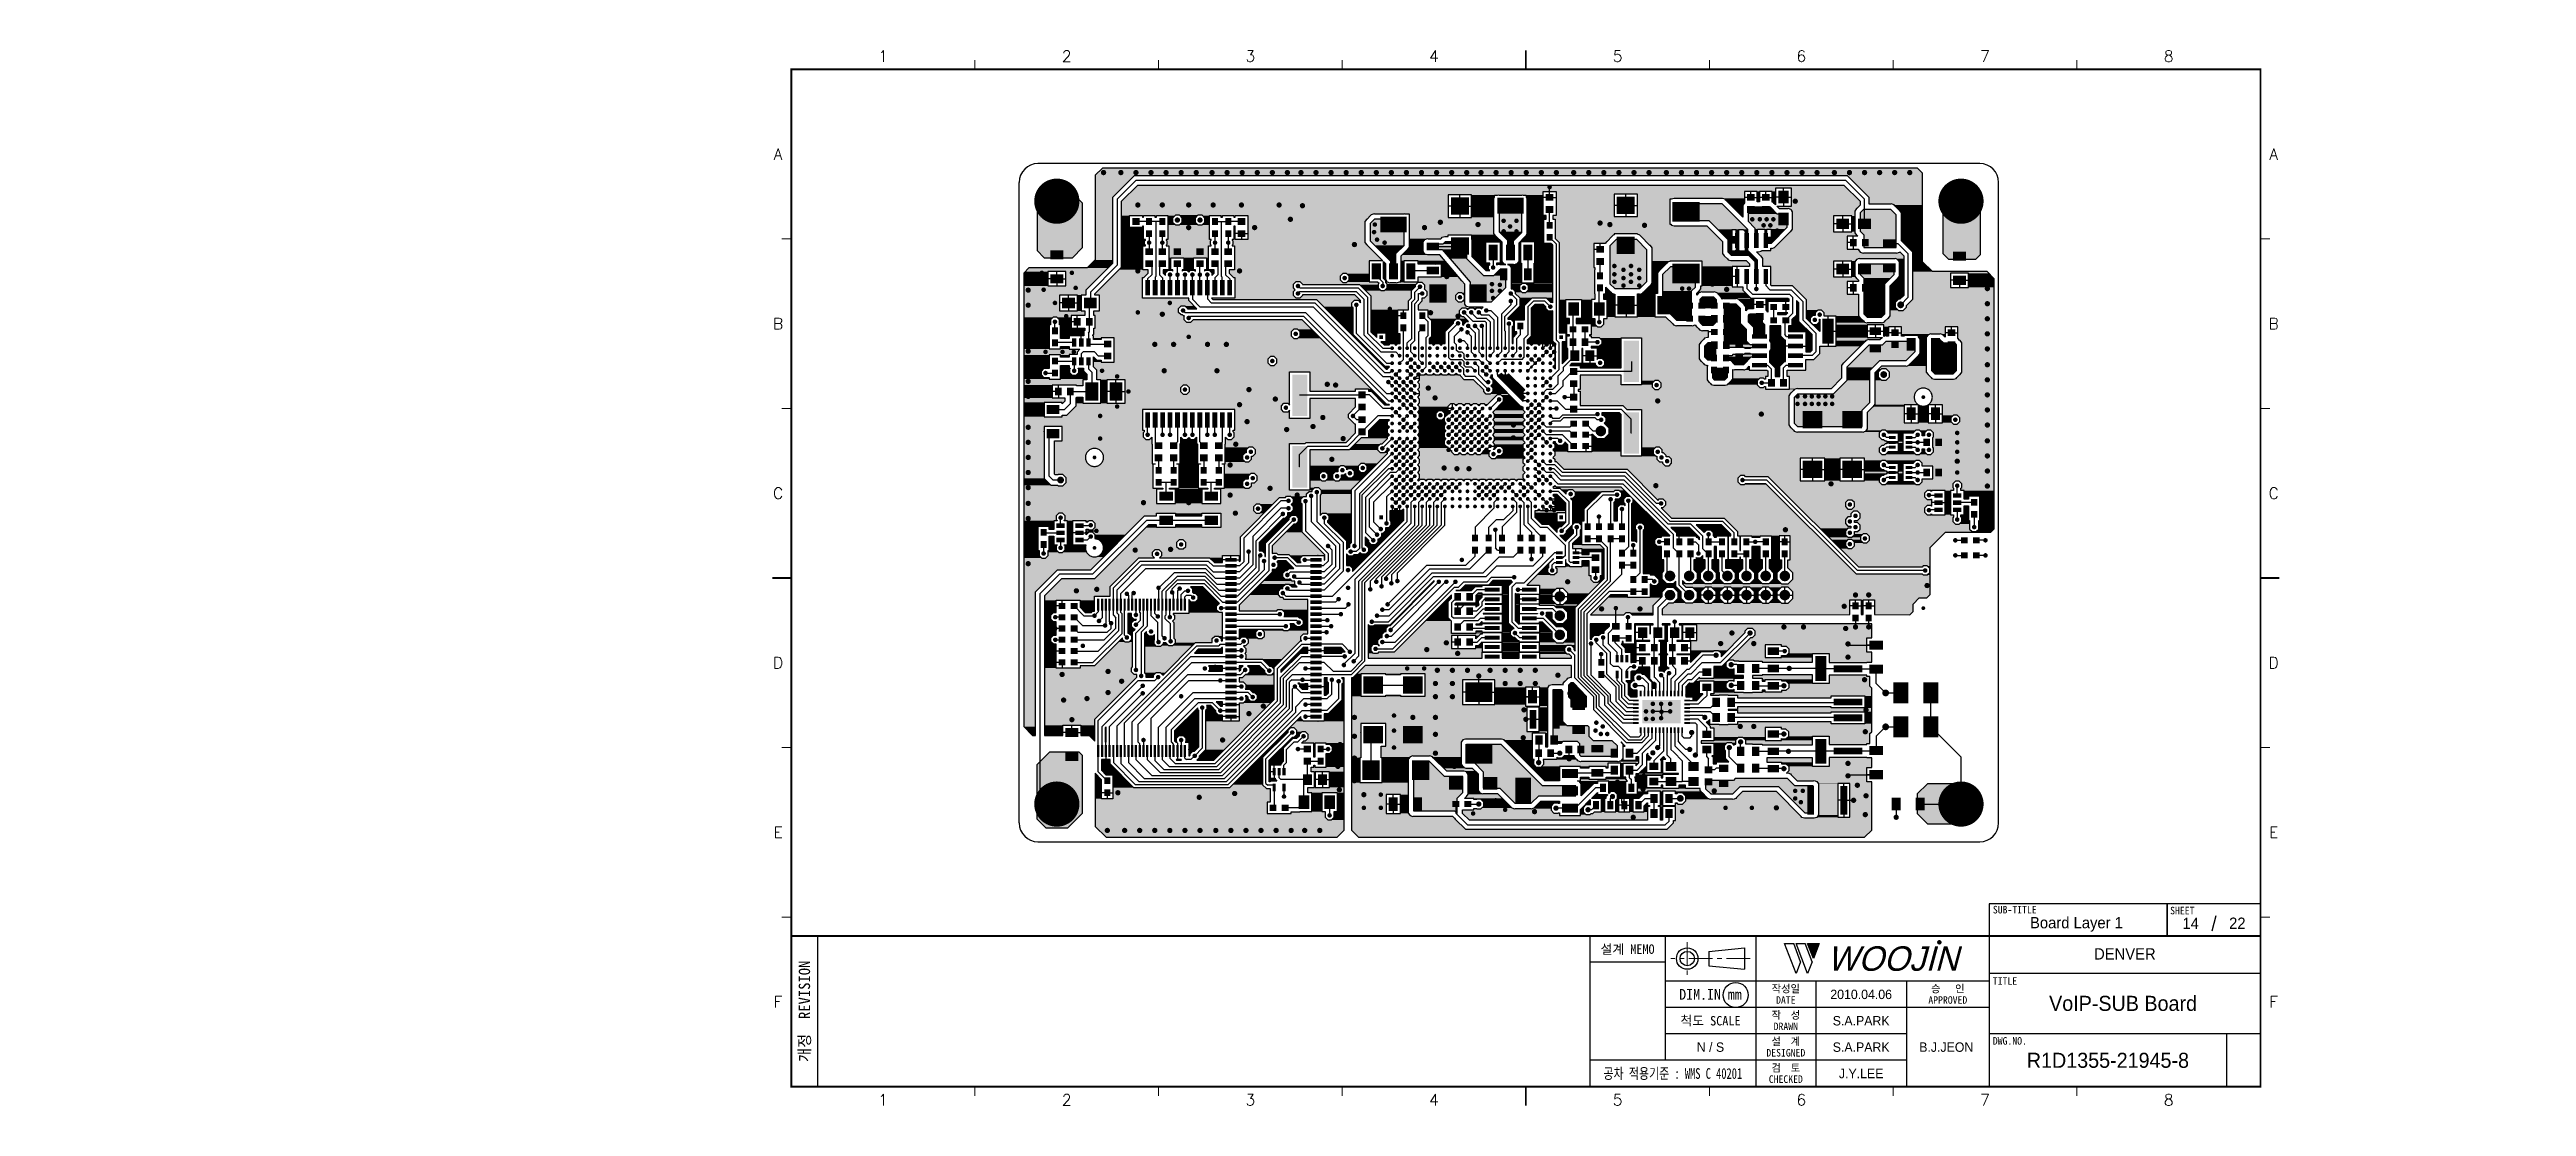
# Model space of a CAD drawing. Extents: x 295 to 953, y 10 to 290.
import ezdxf
from ezdxf.enums import TextEntityAlignment as Align

# ---------------------------------------------------------------- set-up
doc = ezdxf.new("R2010")
doc.units = 0
doc.header["$LTSCALE"] = 5
doc.header["$MEASUREMENT"] = 0
doc.linetypes.add('CENTER', pattern=[2, 1.25, -0.25, 0.25, -0.25])
doc.layers.get('0').update_dxf_attribs({"linetype": 'CONTINUOUS', "lineweight": 25})
for name, color, linetype in [('16_COMP_GBR', 4, 'CONTINUOUS'), ('SHEET', 3, 'CONTINUOUS'), ('문자', 4, 'CONTINUOUS'), ('테두리', 3, 'CONTINUOUS')]:
    doc.layers.add(name, color=color, linetype=linetype)
for name, color, linetype, lineweight in [('2', 2, 'CENTER', 13), ('4', 4, 'CONTINUOUS', 18), ('6', 6, 'CONTINUOUS', 13)]:
    doc.layers.add(name, color=color, linetype=linetype, lineweight=lineweight)
doc.styles.add('MARK', font='ARLRDBD.TTF')
doc.styles.get("Standard").update_dxf_attribs({"font": 'simplex.shx'})
doc.styles.add('굴림', font='')
doc.styles.add('굴림체', font='')
doc.styles.get('굴림').set_extended_font_data('Gulim')
doc.styles.get('굴림체').set_extended_font_data('GulimChe')

msp = doc.modelspace()

# ---------------------------------------------------------------- texts
at = {"color": 4, "style": '굴림'}
for s, p in [('2010.04.06', (775.98, 39.5)), ('S.A.PARK', (775.98, 32.5)), ('S.A.PARK', (775.98, 25.5)), ('B.J.JEON', (798.57, 25.5)), ('J.Y.LEE', (775.98, 18.5))]:
    msp.add_text(s, height=2.5, dxfattribs=at).set_placement(p, align=Align.MIDDLE_CENTER)
at = {"layer": '4', "style": '굴림'}
for s, p in [('Board Layer 1', (833.13, 58.53)), ('14', (863.44, 58.33)), ('22', (875.83, 58.38)), ('DENVER', (845.98, 50.24))]:
    msp.add_text(s, height=3, dxfattribs=at).set_placement(p, align=Align.MIDDLE_CENTER)
at = {"layer": '6', "char_height": 3.5278, "width": 39.2183, "attachment_point": 4}
for insert in [(295.11, 181.28), (295.11, 173.63)]:
    msp.add_mtext('{\\f굴림|b0|i0|c129;\\C7;', dxfattribs=dict(at, insert=insert))
at = {"layer": '6', "color": 4, "char_height": 3, "attachment_point": 4, "style": '굴림체'}
for insert, width in [((905.28, 137.42), 36.962), ((952.58, 106.26), 52.2944), ((952.58, 102.14), 52.2944), ((573.67, 73.54), 36.962)]:
    msp.add_mtext('{\\f굴림|b0|i0|c129;\\C7;', dxfattribs=dict(at, insert=insert, width=width))
at = {"layer": '문자', "style": '굴림'}
for s, height, p in [('VoIP-SUB Board', 4, (845.5, 37.11)), ('N / S', 2.5, (735.98, 25.5)), ('R1D1355-21945-8', 4, (841.48, 22))]:
    msp.add_text(s, height=height, dxfattribs=at).set_placement(p, align=Align.MIDDLE_CENTER)

# ---------------------------------------------------------------- blocks, each defined once
blk = doc.blocks.new('B')
at = {"layer": '문자'}
blk.add_hatch(color=256, dxfattribs=at).paths.add_polyline_path([(13.79, 10), (15.31, 6), (16.84, 10)])
at = {"color": 4, "const_width": 0.6}
blk.add_lwpolyline([(48.46, 10.32, 1), (49.06, 10.32, 1)], format="xyb", close=True, dxfattribs=at)
at = {"layer": '문자'}
for p, q in [((10.73, 2), (7.68, 10)), ((7.68, 10), (10.09, 10)), ((11.94, 5.16), (10.09, 10)), ((10.73, 10), (13.15, 10)), ((13.79, 2), (10.73, 10)), ((14.99, 5.16), (13.15, 10)), ((13.79, 10), (16.84, 10)), ((15.31, 6), (13.79, 10)), ((16.84, 10), (15.31, 6)), ((11.94, 5.16), (10.73, 2)), ((14.99, 5.16), (13.79, 2))]:
    blk.add_line(p, q, dxfattribs=at)
at = {"layer": '문자', "style": 'MARK', "oblique": 15}
blk.add_text('WOOJIN', height=6.5, dxfattribs=at).set_placement((36.4, 6), align=Align.MIDDLE_CENTER)
blk = doc.blocks.new('C')
blk.add_line((15, 285), (15, 285))
at = {"layer": '2'}
for p, q in [((252.83, 53.35), (252.83, 44.65)), ((269.53, 49), (248.48, 49))]:
    blk.add_line(p, q, dxfattribs=at)
at = {"layer": 'SHEET'}
for p, q in [((393.14, 60.3), (392.07, 56.28)), ((22, 55), (22, 15)), ((227, 55), (227, 15)), ((247, 55), (247, 22)), ((271, 55), (271, 15)), ((271, 55), (271, 15)), ((333, 55), (333, 15)), ((247, 48), (227, 48)), ((333, 43), (247, 43)), ((287, 43), (287, 15)), ((311, 43), (311, 15)), ((405, 45), (333, 45)), ((333, 36), (247, 36)), ((311, 29), (247, 29)), ((405, 29), (333, 29)), ((396, 29), (396, 15)), ((311, 22), (227, 22))]:
    blk.add_line(p, q, dxfattribs=at)
at = {"layer": 'SHEET', "color": 4}
for p, q in [((258.53, 50.9), (268.03, 51.85)), ((258.53, 50.9), (258.53, 47.1)), ((258.53, 47.1), (268.03, 46.15)), ((268.03, 51.85), (268.03, 46.15))]:
    blk.add_line(p, q, dxfattribs=at)
at = {"layer": 'SHEET'}
for points in [[(333, 55), (380.19, 55), (380.19, 63.49), (333, 63.49)], [(380.19, 55), (405, 55), (405, 63.49), (380.19, 63.49)]]:
    blk.add_lwpolyline(points, close=True, dxfattribs=at)
at = {"layer": 'SHEET', "color": 4}
for radius in [2.85, 1.9]:
    blk.add_circle((252.83, 49), radius, dxfattribs=at)
at = {"layer": 'SHEET'}
blk.add_circle((265.7, 39.32), 3.32, dxfattribs=at)
at = {"layer": '테두리'}
blk.add_line((405, 285), (405, 15), dxfattribs=at)
for points, const_width in [([(210, 290), (210, 285)], 0.5), ([(15, 285), (15, 15), (405, 15), (405, 285), (15, 285)], 0.5), ([(63.75, 287.5), (63.75, 285)], 0.3), ([(112.5, 287.5), (112.5, 285)], 0.3), ([(161.25, 287.5), (161.25, 285)], 0.3), ([(258.75, 287.5), (258.75, 285)], 0.3), ([(307.5, 287.5), (307.5, 285)], 0.3), ([(356.25, 287.5), (356.25, 285)], 0.3), ([(12.5, 240), (15, 240)], 0.3), ([(407.5, 240), (405, 240)], 0.3), ([(12.5, 195), (15, 195)], 0.3), ([(407.5, 195), (405, 195)], 0.3), ([(10, 150), (15, 150)], 0.5), ([(410, 150), (405, 150)], 0.5), ([(12.5, 105), (15, 105)], 0.3), ([(407.5, 105), (405, 105)], 0.3), ([(12.5, 60), (15, 60)], 0.3), ([(407.5, 60), (405, 60)], 0.3), ([(15, 55), (405, 55)], 0.5), ([(63.75, 12.5), (63.75, 15)], 0.3), ([(112.5, 12.5), (112.5, 15)], 0.3), ([(161.25, 12.5), (161.25, 15)], 0.3), ([(210, 10), (210, 15)], 0.5), ([(258.75, 12.5), (258.75, 15)], 0.3), ([(307.5, 12.5), (307.5, 15)], 0.3), ([(356.25, 12.5), (356.25, 15)], 0.3)]:
    blk.add_lwpolyline(points, dxfattribs=dict(at, const_width=const_width))
blk.add_blockref('B', (271, 43))
at = {"layer": '문자'}
for s, p in [('1', (39.38, 288.5)), ('2', (88.12, 288.5)), ('3', (136.88, 288.5)), ('4', (185.62, 288.5)), ('5', (234.38, 288.5)), ('6', (283.12, 288.5)), ('7', (331.88, 288.5)), ('8', (380.62, 288.5)), ('A', (11.5, 262.5)), ('A', (408.5, 262.5)), ('B', (11.5, 217.5)), ('B', (408.5, 217.5)), ('C', (11.5, 172.5)), ('C', (408.5, 172.5)), ('D', (11.5, 127.5)), ('D', (408.5, 127.5)), ('E', (11.5, 82.5)), ('E', (408.5, 82.5)), ('F', (11.5, 37.5)), ('F', (408.5, 37.5)), ('1', (39.38, 11.5)), ('2', (88.12, 11.5)), ('3', (136.88, 11.5)), ('4', (185.62, 11.5)), ('5', (234.38, 11.5)), ('6', (283.12, 11.5)), ('7', (331.88, 11.5)), ('8', (380.62, 11.5))]:
    blk.add_text(s, height=3, dxfattribs=at).set_placement(p, align=Align.MIDDLE)
at = {"layer": '문자', "style": '굴림체'}
for s, height, p in [('SUB-TITLE', 2, (339.77, 61.98)), ('SHEET', 2, (384.24, 61.74)), ('설계 MEMO', 2.5, (237, 51.5)), ('DIM.IN mm', 2.85, (259, 39.5)), ('작성일', 2, (279, 41)), ('승   인', 2, (322, 41)), ('척도 SCALE', 2.5, (259, 32.5)), ('작  성', 2, (279, 34)), ('DATE', 2, (279, 38)), ('APPROVED', 2, (322, 38)), ('설  계', 2, (279, 27)), ('DRAWN', 2, (279, 31)), ('DESIGNED', 2, (279, 24)), ('검  토', 2, (279, 20)), ('CHECKED', 2, (279, 17))]:
    blk.add_text(s, height=height, dxfattribs=at).set_placement(p, align=Align.MIDDLE_CENTER)
blk.add_text('개정  REVISION', height=3, rotation=90, dxfattribs=at).set_placement((18.5, 35), align=Align.MIDDLE_CENTER)
for s, p in [('TITLE', (333.95, 42.05)), ('DWG.NO.', (333.95, 26.15))]:
    blk.add_text(s, height=2, dxfattribs=at).set_placement(p)
at = {"layer": '문자', "style": '굴림체', "width": 0.75}
blk.add_text('공차 적용기준 : WMS C 40201', height=2.85, dxfattribs=at).set_placement((249, 18.5), align=Align.MIDDLE_CENTER)

# ---------------------------------------------------------------- linework, layer by layer
msp.add_line((491.98, 15), (491.98, 15))
msp.add_line((491.98, 15), (491.98, 15))
at = {"color": 7}
for points, const_width in [([(574.53, 257.6, 1), (575.23, 257.6, 1)], 0.7), ([(579.13, 257.6, 1), (579.83, 257.6, 1)], 0.7), ([(583.13, 257.6, 1), (583.83, 257.6, 1)], 0.7), ([(587.13, 257.6, 1), (587.83, 257.6, 1)], 0.7), ([(591.13, 257.6, 1), (591.83, 257.6, 1)], 0.7), ([(595.13, 257.6, 1), (595.83, 257.6, 1)], 0.7), ([(599.13, 257.6, 1), (599.83, 257.6, 1)], 0.7), ([(603.33, 257.6, 1), (604.03, 257.6, 1)], 0.7), ([(607.33, 257.6, 1), (608.03, 257.6, 1)], 0.7), ([(611.33, 257.6, 1), (612.03, 257.6, 1)], 0.7), ([(615.33, 257.6, 1), (616.03, 257.6, 1)], 0.7), ([(619.33, 257.6, 1), (620.03, 257.6, 1)], 0.7), ([(623.33, 257.6, 1), (624.03, 257.6, 1)], 0.7), ([(626.93, 257.6, 1), (627.63, 257.6, 1)], 0.7), ([(630.93, 257.6, 1), (631.63, 257.6, 1)], 0.7), ([(634.93, 257.6, 1), (635.63, 257.6, 1)], 0.7), ([(638.93, 257.6, 1), (639.63, 257.6, 1)], 0.7), ([(642.93, 257.6, 1), (643.63, 257.6, 1)], 0.7), ([(646.93, 257.6, 1), (647.63, 257.6, 1)], 0.7), ([(650.93, 257.6, 1), (651.63, 257.6, 1)], 0.7), ([(654.93, 257.6, 1), (655.63, 257.6, 1)], 0.7), ([(658.93, 257.6, 1), (659.63, 257.6, 1)], 0.7), ([(662.93, 257.6, 1), (663.63, 257.6, 1)], 0.7), ([(666.93, 257.6, 1), (667.63, 257.6, 1)], 0.7), ([(670.93, 257.6, 1), (671.63, 257.6, 1)], 0.7), ([(674.73, 257.6, 1), (675.43, 257.6, 1)], 0.7), ([(678.73, 257.6, 1), (679.43, 257.6, 1)], 0.7), ([(682.73, 257.6, 1), (683.43, 257.6, 1)], 0.7), ([(686.73, 257.6, 1), (687.43, 257.6, 1)], 0.7), ([(690.73, 257.6, 1), (691.43, 257.6, 1)], 0.7), ([(694.73, 257.6, 1), (695.43, 257.6, 1)], 0.7), ([(699.33, 257.6, 1), (700.03, 257.6, 1)], 0.7), ([(703.33, 257.6, 1), (704.03, 257.6, 1)], 0.7), ([(707.33, 257.6, 1), (708.03, 257.6, 1)], 0.7), ([(711.33, 257.6, 1), (712.03, 257.6, 1)], 0.7), ([(715.33, 257.6, 1), (716.03, 257.6, 1)], 0.7), ([(719.33, 257.6, 1), (720.03, 257.6, 1)], 0.7), ([(723.93, 257.6, 1), (724.63, 257.6, 1)], 0.7), ([(727.93, 257.6, 1), (728.63, 257.6, 1)], 0.7), ([(731.93, 257.6, 1), (732.63, 257.6, 1)], 0.7), ([(735.93, 257.6, 1), (736.63, 257.6, 1)], 0.7), ([(739.93, 257.6, 1), (740.63, 257.6, 1)], 0.7), ([(743.93, 257.6, 1), (744.63, 257.6, 1)], 0.7), ([(747.93, 257.6, 1), (748.63, 257.6, 1)], 0.7), ([(751.93, 257.6, 1), (752.63, 257.6, 1)], 0.7), ([(755.93, 257.6, 1), (756.63, 257.6, 1)], 0.7), ([(759.93, 257.6, 1), (760.63, 257.6, 1)], 0.7), ([(763.93, 257.6, 1), (764.63, 257.6, 1)], 0.7), ([(768.53, 257.6, 1), (769.23, 257.6, 1)], 0.7), ([(772.53, 257.6, 1), (773.23, 257.6, 1)], 0.7), ([(776.53, 257.6, 1), (777.23, 257.6, 1)], 0.7), ([(780.53, 257.6, 1), (781.23, 257.6, 1)], 0.7), ([(784.53, 257.6, 1), (785.23, 257.6, 1)], 0.7), ([(788.53, 257.6, 1), (789.23, 257.6, 1)], 0.7), ([(559.48, 250, 1), (565.48, 250, 1)], 6), ([(692.98, 253.75, 1), (693.58, 253.75, 1)], 0.6), ([(743.63, 250, 1), (744.33, 250, 1)], 0.7), ([(758.13, 250, 1), (758.83, 250, 1)], 0.7), ([(799.48, 250, 1), (805.48, 250, 1)], 6), ([(583.63, 249, 1), (584.33, 249, 1)], 0.7), ([(590.13, 249, 1), (590.83, 249, 1)], 0.7), ([(594.13, 245, 1), (594.83, 245, 1)], 0.7), ([(597.13, 249, 1), (597.83, 249, 1)], 0.7), ([(597.13, 243, 1), (597.83, 243, 1)], 0.7), ([(600.13, 245, 1), (600.83, 245, 1)], 0.7), ([(603.63, 249, 1), (604.33, 249, 1)], 0.7), ([(611.13, 249, 1), (611.83, 249, 1)], 0.7), ([(614.63, 243, 1), (615.33, 243, 1)], 0.7), ([(621.13, 249, 1), (621.83, 249, 1)], 0.7), ([(624.13, 245.2, 1), (624.83, 245.2, 1)], 0.7), ([(627.33, 248.8, 1), (628.03, 248.8, 1)], 0.7), ([(646.58, 243.8, 1), (647.18, 243.8, 1)], 0.6), ([(659.73, 243, 1), (660.43, 243, 1)], 0.7), ([(663.93, 244.4, 1), (664.63, 244.4, 1)], 0.7), ([(673.93, 243.8, 1), (674.63, 243.8, 1)], 0.7), ([(680.78, 244.8, 1), (681.38, 244.8, 1)], 0.6), ([(682.48, 243.3, 1), (683.08, 243.3, 1)], 0.6), ([(684.18, 244.8, 1), (684.78, 244.8, 1)], 0.6), ([(706.33, 244.2, 1), (707.03, 244.2, 1)], 0.7), ([(708.93, 243.8, 1), (709.63, 243.8, 1)], 0.7), ([(718.13, 243.6, 1), (718.83, 243.6, 1)], 0.7), ([(746.78, 245.2, 1), (747.38, 245.2, 1)], 0.6), ([(748.78, 245.2, 1), (749.38, 245.2, 1)], 0.6), ([(749.78, 243.6, 1), (750.38, 243.6, 1)], 0.6), ([(750.58, 245.2, 1), (751.18, 245.2, 1)], 0.6), ([(751.58, 243.6, 1), (752.18, 243.6, 1)], 0.6), ([(752.38, 245.2, 1), (752.98, 245.2, 1)], 0.6), ([(583.13, 239, 1), (583.83, 239, 1)], 0.7), ([(586.68, 239, 1), (587.28, 239, 1)], 0.6), ([(590.18, 239, 1), (590.78, 239, 1)], 0.6), ([(604.18, 239, 1), (604.78, 239, 1)], 0.6), ([(607.68, 239, 1), (608.28, 239, 1)], 0.6), ([(641.13, 238.5, 1), (641.83, 238.5, 1)], 0.7), ([(646.38, 241.8, 1), (646.98, 241.8, 1)], 0.6), ([(647.18, 239.8, 1), (647.78, 239.8, 1)], 0.6), ([(649.18, 239, 1), (649.78, 239, 1)], 0.6), ([(680.78, 242, 1), (681.38, 242, 1)], 0.6), ([(684.18, 242, 1), (684.78, 242, 1)], 0.6), ([(753.38, 242.2, 1), (753.98, 242.2, 1)], 0.6), ([(554.53, 230.4, 1), (555.23, 230.4, 1)], 0.7), ([(558.18, 231, 1), (558.78, 231, 1)], 0.6), ([(566.18, 231, 1), (566.78, 231, 1)], 0.6), ([(583.63, 231.5, 1), (584.33, 231.5, 1)], 0.7), ([(592.23, 230.5, 1), (592.83, 230.5, 1)], 0.6), ([(594.21, 230.5, 1), (594.81, 230.5, 1)], 0.6), ([(596.19, 230.5, 1), (596.79, 230.5, 1)], 0.6), ([(598.17, 230.5, 1), (598.77, 230.5, 1)], 0.6), ([(600.15, 230.5, 1), (600.75, 230.5, 1)], 0.6), ([(602.13, 230.5, 1), (602.73, 230.5, 1)], 0.6), ([(610.63, 231.5, 1), (611.33, 231.5, 1)], 0.7), ([(638.58, 229.6, 1), (639.18, 229.6, 1)], 0.6), ([(662.88, 233.3, 1), (663.08, 233.3, 1)], 0.2), ([(665.63, 230, 1), (666.33, 230, 1)], 0.7), ([(677.99, 232.4, 1), (678.59, 232.4, 1)], 0.6), ([(691.33, 234.6, 1), (692.03, 234.6, 1)], 0.7), ([(710.18, 232.8, 1), (710.78, 232.8, 1)], 0.6), ([(710.18, 230.6, 1), (710.78, 230.6, 1)], 0.6), ([(712.58, 231.8, 1), (713.18, 231.8, 1)], 0.6), ([(712.58, 229.6, 1), (713.18, 229.6, 1)], 0.6), ([(714.58, 232.8, 1), (715.18, 232.8, 1)], 0.6), ([(714.58, 230.6, 1), (715.18, 230.6, 1)], 0.6), ([(716.78, 231.8, 1), (717.38, 231.8, 1)], 0.6), ([(716.78, 229.6, 1), (717.38, 229.6, 1)], 0.6), ([(739.93, 229.8, 1), (740.63, 229.8, 1)], 0.7), ([(554.53, 226.4, 1), (555.23, 226.4, 1)], 0.7), ([(558.68, 226.5, 1), (559.28, 226.5, 1)], 0.6), ([(561.68, 223, 1), (562.28, 223, 1)], 0.6), ([(567.18, 227, 1), (567.78, 227, 1)], 0.6), ([(592.18, 223, 1), (592.78, 223, 1)], 0.6), ([(626.18, 227.5, 1), (626.78, 227.5, 1)], 0.6), ([(626.18, 225.5, 1), (626.78, 225.5, 1)], 0.6), ([(648.68, 227.5, 1), (649.28, 227.5, 1)], 0.6), ([(655.63, 227, 1), (656.33, 227, 1)], 0.7), ([(658.58, 227.3, 1), (659.18, 227.3, 1)], 0.6), ([(659.18, 225.5, 1), (659.78, 225.5, 1)], 0.6), ([(662.88, 229.9, 1), (663.08, 229.9, 1)], 0.2), ([(669.18, 224.5, 1), (669.78, 224.5, 1)], 0.6), ([(677.68, 228, 1), (678.28, 228, 1)], 0.6), ([(677.68, 226.2, 1), (678.28, 226.2, 1)], 0.6), ([(677.98, 224.3, 1), (678.58, 224.3, 1)], 0.6), ([(679.78, 227.8, 1), (680.38, 227.8, 1)], 0.6), ([(679.78, 226.2, 1), (680.38, 226.2, 1)], 0.6), ([(682.68, 225.5, 1), (683.28, 225.5, 1)], 0.6), ([(682.68, 223.5, 1), (683.28, 223.5, 1)], 0.6), ([(685.68, 229.9, 1), (685.88, 229.9, 1)], 0.2), ([(686.18, 227, 1), (686.78, 227, 1)], 0.6), ([(689.08, 229.9, 1), (689.28, 229.9, 1)], 0.2), ([(690.13, 227.5, 1), (690.83, 227.5, 1)], 0.7), ([(710.18, 228.6, 1), (710.78, 228.6, 1)], 0.6), ([(712.58, 227.6, 1), (713.18, 227.6, 1)], 0.6), ([(714.58, 228.6, 1), (715.18, 228.6, 1)], 0.6), ([(716.78, 227.6, 1), (717.38, 227.6, 1)], 0.6), ([(727.38, 223.4, 1), (727.98, 223.4, 1)], 0.6), ([(728.18, 226.8, 1), (728.78, 226.8, 1)], 0.6), ([(728.18, 225, 1), (728.78, 225, 1)], 0.6), ([(729.98, 226.8, 1), (730.58, 226.8, 1)], 0.6), ([(729.98, 225, 1), (730.58, 225, 1)], 0.6), ([(736.13, 228, 1), (736.83, 228, 1)], 0.7), ([(739.93, 226.6, 1), (740.63, 226.6, 1)], 0.7), ([(747.85, 226.7, 1), (748.45, 226.7, 1)], 0.6), ([(809.13, 226.8, 1), (809.83, 226.8, 1)], 0.7), ([(554.53, 222.4, 1), (555.23, 222.4, 1)], 0.7), ([(554.53, 218.4, 1), (555.23, 218.4, 1)], 0.7), ([(561.68, 218, 1), (562.28, 218, 1)], 0.6), ([(564.68, 219.5, 1), (565.28, 219.5, 1)], 0.6), ([(583.68, 220.5, 1), (584.28, 220.5, 1)], 0.6), ([(590.13, 220, 1), (590.83, 220, 1)], 0.7), ([(595.68, 221, 1), (596.28, 221, 1)], 0.6), ([(597.18, 219, 1), (597.78, 219, 1)], 0.6), ([(641.68, 222.5, 1), (642.28, 222.5, 1)], 0.6), ([(650.58, 221.4, 1), (651.18, 221.4, 1)], 0.6), ([(661.33, 220.4, 1), (662.03, 220.4, 1)], 0.7), ([(668.63, 219.5, 1), (669.33, 219.5, 1)], 0.7), ([(668.68, 217.6, 1), (669.28, 217.6, 1)], 0.6), ([(670.28, 220.5, 1), (670.88, 220.5, 1)], 0.6), ([(671.38, 216.9, 1), (671.98, 216.9, 1)], 0.6), ([(672.18, 220.5, 1), (672.78, 220.5, 1)], 0.6), ([(673.18, 216.9, 1), (673.78, 216.9, 1)], 0.6), ([(674.18, 220.5, 1), (674.78, 220.5, 1)], 0.6), ([(674.98, 216.9, 1), (675.58, 216.9, 1)], 0.6), ([(676.18, 221, 1), (676.78, 221, 1)], 0.6), ([(682.18, 217.5, 1), (682.78, 217.5, 1)], 0.6), ([(690.68, 222, 1), (691.28, 222, 1)], 0.6), ([(693.18, 222, 1), (693.78, 222, 1)], 0.6), ([(706.18, 217.9, 1), (706.78, 217.9, 1)], 0.6), ([(727.38, 220.4, 1), (727.98, 220.4, 1)], 0.6), ([(728.18, 221.8, 1), (728.78, 221.8, 1)], 0.6), ([(728.18, 219, 1), (728.78, 219, 1)], 0.6), ([(746.18, 219.6, 1), (746.78, 219.6, 1)], 0.6), ([(746.78, 217.8, 1), (747.38, 217.8, 1)], 0.6), ([(748.78, 217.4, 1), (749.38, 217.4, 1)], 0.6), ([(763.38, 218.5, 1), (763.98, 218.5, 1)], 0.6), ([(764.68, 219.9, 1), (765.28, 219.9, 1)], 0.6), ([(786.03, 222.5, 1), (786.93, 222.5, 1)], 0.9), ([(809.13, 222.8, 1), (809.83, 222.8, 1)], 0.7), ([(809.13, 218.8, 1), (809.83, 218.8, 1)], 0.7), ([(554.53, 214.4, 1), (555.23, 214.4, 1)], 0.7), ([(554.53, 210.2, 1), (555.23, 210.2, 1)], 0.7), ([(559.18, 210, 1), (559.78, 210, 1)], 0.6), ([(563.68, 210, 1), (564.28, 210, 1)], 0.6), ([(564.68, 215.5, 1), (565.28, 215.5, 1)], 0.6), ([(566.68, 210, 1), (567.28, 210, 1)], 0.6), ([(568.18, 215.5, 1), (568.78, 215.5, 1)], 0.6), ([(588.13, 212, 1), (588.83, 212, 1)], 0.7), ([(593.13, 212, 1), (593.83, 212, 1)], 0.7), ([(597.18, 214, 1), (597.78, 214, 1)], 0.6), ([(602.13, 212, 1), (602.83, 212, 1)], 0.7), ([(607.13, 212, 1), (607.83, 212, 1)], 0.7), ([(625.58, 214.8, 1), (626.18, 214.8, 1)], 0.6), ([(651.23, 211, 1), (651.73, 211, 1)], 0.5), ([(653.23, 211, 1), (653.73, 211, 1)], 0.5), ([(655.23, 211, 1), (655.73, 211, 1)], 0.5), ([(657.23, 211, 1), (657.73, 211, 1)], 0.5), ([(659.23, 211, 1), (659.73, 211, 1)], 0.5), ([(661.23, 211, 1), (661.73, 211, 1)], 0.5), ([(662.73, 215.6, 1), (663.43, 215.6, 1)], 0.7), ([(663.23, 211, 1), (663.73, 211, 1)], 0.5), ([(665.23, 211, 1), (665.73, 211, 1)], 0.5), ([(667.23, 211, 1), (667.73, 211, 1)], 0.5), ([(669.18, 213, 1), (669.78, 213, 1)], 0.6), ([(669.23, 211, 1), (669.73, 211, 1)], 0.5), ([(669.58, 216, 1), (670.18, 216, 1)], 0.6), ([(671.18, 215.2, 1), (671.78, 215.2, 1)], 0.6), ([(671.23, 211, 1), (671.73, 211, 1)], 0.5), ([(673.23, 211, 1), (673.73, 211, 1)], 0.5), ([(675.23, 211, 1), (675.73, 211, 1)], 0.5), ([(677.23, 211, 1), (677.73, 211, 1)], 0.5), ([(679.23, 211, 1), (679.73, 211, 1)], 0.5), ([(681.23, 211, 1), (681.73, 211, 1)], 0.5), ([(683.23, 211, 1), (683.73, 211, 1)], 0.5), ([(685.23, 211, 1), (685.73, 211, 1)], 0.5), ([(687.23, 211, 1), (687.73, 211, 1)], 0.5), ([(688.63, 213.5, 1), (689.33, 213.5, 1)], 0.7), ([(689.23, 211, 1), (689.73, 211, 1)], 0.5), ([(690.63, 214.5, 1), (691.33, 214.5, 1)], 0.7), ([(691.23, 211, 1), (691.73, 211, 1)], 0.5), ([(692.18, 212, 1), (692.78, 212, 1)], 0.6), ([(692.18, 210, 1), (692.78, 210, 1)], 0.6), ([(693.23, 211, 1), (693.73, 211, 1)], 0.5), ([(694.18, 212, 1), (694.78, 212, 1)], 0.6), ([(694.18, 210, 1), (694.78, 210, 1)], 0.6), ([(705.68, 212.6, 1), (706.28, 212.6, 1)], 0.6), ([(747.58, 216.2, 1), (748.18, 216.2, 1)], 0.6), ([(761.78, 210.6, 1), (762.38, 210.6, 1)], 0.6), ([(809.13, 214.8, 1), (809.83, 214.8, 1)], 0.7), ([(809.13, 210.8, 1), (809.83, 210.8, 1)], 0.7), ([(554.53, 206.2, 1), (555.23, 206.2, 1)], 0.7), ([(559.18, 204.4, 1), (559.78, 204.4, 1)], 0.6), ([(564.68, 203.5, 1), (565.28, 203.5, 1)], 0.6), ([(566.78, 205, 1), (567.38, 205, 1)], 0.6), ([(567.68, 203.5, 1), (568.28, 203.5, 1)], 0.6), ([(572.08, 208.04, 1), (572.28, 208.04, 1)], 0.2), ([(574.18, 205, 1), (574.78, 205, 1)], 0.6), ([(578.18, 203.5, 1), (578.78, 203.5, 1)], 0.6), ([(590.63, 205, 1), (591.33, 205, 1)], 0.7), ([(604.63, 205, 1), (605.33, 205, 1)], 0.7), ([(619.38, 207.6, 1), (619.98, 207.6, 1)], 0.6), ([(651.23, 209, 1), (651.73, 209, 1)], 0.5), ([(651.23, 207, 1), (651.73, 207, 1)], 0.5), ([(651.23, 205, 1), (651.73, 205, 1)], 0.5), ([(652.18, 204, 1), (652.78, 204, 1)], 0.6), ([(653.23, 209, 1), (653.73, 209, 1)], 0.5), ([(653.23, 207, 1), (653.73, 207, 1)], 0.5), ([(653.23, 205, 1), (653.73, 205, 1)], 0.5), ([(655.23, 209, 1), (655.73, 209, 1)], 0.5), ([(655.23, 207, 1), (655.73, 207, 1)], 0.5), ([(655.23, 205, 1), (655.73, 205, 1)], 0.5), ([(656.18, 208, 1), (656.78, 208, 1)], 0.6), ([(656.18, 206, 1), (656.78, 206, 1)], 0.6), ([(656.18, 204, 1), (656.78, 204, 1)], 0.6), ([(657.23, 209, 1), (657.73, 209, 1)], 0.5), ([(657.23, 207, 1), (657.73, 207, 1)], 0.5), ([(657.23, 205, 1), (657.73, 205, 1)], 0.5), ([(658.18, 206, 1), (658.78, 206, 1)], 0.6), ([(658.18, 204, 1), (658.78, 204, 1)], 0.6), ([(659.23, 209, 1), (659.73, 209, 1)], 0.5), ([(659.23, 207, 1), (659.73, 207, 1)], 0.5), ([(659.23, 205, 1), (659.73, 205, 1)], 0.5), ([(661.23, 209, 1), (661.73, 209, 1)], 0.5), ([(661.23, 207, 1), (661.73, 207, 1)], 0.5), ([(661.23, 205, 1), (661.73, 205, 1)], 0.5), ([(662.18, 206, 1), (662.78, 206, 1)], 0.6), ([(663.23, 209, 1), (663.73, 209, 1)], 0.5), ([(663.23, 207, 1), (663.73, 207, 1)], 0.5), ([(663.23, 205, 1), (663.73, 205, 1)], 0.5), ([(664.18, 206, 1), (664.78, 206, 1)], 0.6), ([(665.23, 209, 1), (665.73, 209, 1)], 0.5), ([(665.23, 207, 1), (665.73, 207, 1)], 0.5), ([(665.23, 205, 1), (665.73, 205, 1)], 0.5), ([(666.18, 206, 1), (666.78, 206, 1)], 0.6), ([(667.23, 209, 1), (667.73, 209, 1)], 0.5), ([(667.23, 207, 1), (667.73, 207, 1)], 0.5), ([(667.23, 205, 1), (667.73, 205, 1)], 0.5), ([(668.18, 206, 1), (668.78, 206, 1)], 0.6), ([(669.23, 209, 1), (669.73, 209, 1)], 0.5), ([(669.23, 207, 1), (669.73, 207, 1)], 0.5), ([(669.23, 205, 1), (669.73, 205, 1)], 0.5), ([(671.23, 209, 1), (671.73, 209, 1)], 0.5), ([(671.23, 207, 1), (671.73, 207, 1)], 0.5), ([(671.23, 205, 1), (671.73, 205, 1)], 0.5), ([(673.23, 209, 1), (673.73, 209, 1)], 0.5), ([(673.23, 207, 1), (673.73, 207, 1)], 0.5), ([(673.23, 205, 1), (673.73, 205, 1)], 0.5), ([(675.23, 209, 1), (675.73, 209, 1)], 0.5), ([(675.23, 207, 1), (675.73, 207, 1)], 0.5), ([(675.23, 205, 1), (675.73, 205, 1)], 0.5), ([(676.18, 206, 1), (676.78, 206, 1)], 0.6), ([(676.18, 204, 1), (676.78, 204, 1)], 0.6), ([(677.23, 209, 1), (677.73, 209, 1)], 0.5), ([(677.23, 207, 1), (677.73, 207, 1)], 0.5), ([(677.23, 205, 1), (677.73, 205, 1)], 0.5), ([(679.23, 209, 1), (679.73, 209, 1)], 0.5), ([(679.23, 207, 1), (679.73, 207, 1)], 0.5), ([(679.23, 205, 1), (679.73, 205, 1)], 0.5), ([(681.23, 209, 1), (681.73, 209, 1)], 0.5), ([(681.23, 207, 1), (681.73, 207, 1)], 0.5), ([(681.23, 205, 1), (681.73, 205, 1)], 0.5), ([(683.23, 209, 1), (683.73, 209, 1)], 0.5), ([(683.23, 207, 1), (683.73, 207, 1)], 0.5), ([(683.23, 205, 1), (683.73, 205, 1)], 0.5), ([(685.23, 209, 1), (685.73, 209, 1)], 0.5), ([(685.23, 207, 1), (685.73, 207, 1)], 0.5), ([(685.23, 205, 1), (685.73, 205, 1)], 0.5), ([(687.23, 209, 1), (687.73, 209, 1)], 0.5), ([(687.23, 207, 1), (687.73, 207, 1)], 0.5), ([(687.23, 205, 1), (687.73, 205, 1)], 0.5), ([(688.18, 208, 1), (688.78, 208, 1)], 0.6), ([(689.23, 209, 1), (689.73, 209, 1)], 0.5), ([(689.23, 207, 1), (689.73, 207, 1)], 0.5), ([(689.23, 205, 1), (689.73, 205, 1)], 0.5), ([(690.18, 208, 1), (690.78, 208, 1)], 0.6), ([(691.23, 209, 1), (691.73, 209, 1)], 0.5), ([(691.23, 207, 1), (691.73, 207, 1)], 0.5), ([(691.23, 205, 1), (691.73, 205, 1)], 0.5), ([(693.23, 209, 1), (693.73, 209, 1)], 0.5), ([(693.23, 207, 1), (693.73, 207, 1)], 0.5), ([(693.23, 205, 1), (693.73, 205, 1)], 0.5), ([(706.38, 207.1, 1), (706.98, 207.1, 1)], 0.6), ([(708.63, 206.5, 1), (709.33, 206.5, 1)], 0.7), ([(781.53, 204, 1), (782.43, 204, 1)], 0.9), ([(795.68, 209, 1), (796.28, 209, 1)], 0.6), ([(795.68, 207, 1), (796.28, 207, 1)], 0.6), ([(795.68, 205, 1), (796.28, 205, 1)], 0.6), ([(798.18, 209, 1), (798.78, 209, 1)], 0.6), ([(798.18, 207, 1), (798.78, 207, 1)], 0.6), ([(798.18, 205, 1), (798.78, 205, 1)], 0.6), ([(809.13, 206.6, 1), (809.83, 206.6, 1)], 0.7), ([(554.53, 202.2, 1), (555.23, 202.2, 1)], 0.7), ([(554.53, 198.2, 1), (555.23, 198.2, 1)], 0.7), ([(560.18, 199.5, 1), (560.78, 199.5, 1)], 0.6), ([(581.18, 199.5, 1), (581.78, 199.5, 1)], 0.6), ([(596.18, 200, 1), (596.78, 200, 1)], 0.6), ([(613.13, 200, 1), (613.83, 200, 1)], 0.7), ([(620.13, 197.5, 1), (620.83, 197.5, 1)], 0.7), ([(633.93, 201.4, 1), (634.63, 201.4, 1)], 0.7), ([(636.13, 201.2, 1), (636.83, 201.2, 1)], 0.7), ([(650.18, 202, 1), (650.78, 202, 1)], 0.6), ([(651.23, 203, 1), (651.73, 203, 1)], 0.5), ([(651.23, 201, 1), (651.73, 201, 1)], 0.5), ([(651.23, 199, 1), (651.73, 199, 1)], 0.5), ([(651.23, 197, 1), (651.73, 197, 1)], 0.5), ([(652.18, 202, 1), (652.78, 202, 1)], 0.6), ([(652.18, 200, 1), (652.78, 200, 1)], 0.6), ([(652.18, 198, 1), (652.78, 198, 1)], 0.6), ([(653.23, 203, 1), (653.73, 203, 1)], 0.5), ([(653.23, 201, 1), (653.73, 201, 1)], 0.5), ([(653.23, 199, 1), (653.73, 199, 1)], 0.5), ([(653.23, 197, 1), (653.73, 197, 1)], 0.5), ([(654.18, 202, 1), (654.78, 202, 1)], 0.6), ([(654.18, 200, 1), (654.78, 200, 1)], 0.6), ([(654.18, 198, 1), (654.78, 198, 1)], 0.6), ([(655.23, 203, 1), (655.73, 203, 1)], 0.5), ([(655.23, 201, 1), (655.73, 201, 1)], 0.5), ([(655.23, 199, 1), (655.73, 199, 1)], 0.5), ([(655.23, 197, 1), (655.73, 197, 1)], 0.5), ([(656.18, 202, 1), (656.78, 202, 1)], 0.6), ([(656.18, 200, 1), (656.78, 200, 1)], 0.6), ([(656.18, 198, 1), (656.78, 198, 1)], 0.6), ([(657.23, 203, 1), (657.73, 203, 1)], 0.5), ([(657.23, 201, 1), (657.73, 201, 1)], 0.5), ([(657.23, 199, 1), (657.73, 199, 1)], 0.5), ([(657.23, 197, 1), (657.73, 197, 1)], 0.5), ([(660.73, 200.4, 1), (661.43, 200.4, 1)], 0.7), ([(662.53, 197.8, 1), (663.23, 197.8, 1)], 0.7), ([(676.68, 202, 1), (677.28, 202, 1)], 0.6), ([(676.68, 200, 1), (677.28, 200, 1)], 0.6), ([(679.58, 197.4, 1), (680.18, 197.4, 1)], 0.6), ([(682.98, 201.3, 1), (683.58, 201.3, 1)], 0.6), ([(687.23, 203, 1), (687.73, 203, 1)], 0.5), ([(687.23, 201, 1), (687.73, 201, 1)], 0.5), ([(687.23, 199, 1), (687.73, 199, 1)], 0.5), ([(687.23, 197, 1), (687.73, 197, 1)], 0.5), ([(689.23, 203, 1), (689.73, 203, 1)], 0.5), ([(689.23, 201, 1), (689.73, 201, 1)], 0.5), ([(689.23, 199, 1), (689.73, 199, 1)], 0.5), ([(689.23, 197, 1), (689.73, 197, 1)], 0.5), ([(691.23, 203, 1), (691.73, 203, 1)], 0.5), ([(691.23, 201, 1), (691.73, 201, 1)], 0.5), ([(691.23, 199, 1), (691.73, 199, 1)], 0.5), ([(691.23, 197, 1), (691.73, 197, 1)], 0.5), ([(692.18, 202, 1), (692.78, 202, 1)], 0.6), ([(692.18, 198, 1), (692.78, 198, 1)], 0.6), ([(693.23, 203, 1), (693.73, 203, 1)], 0.5), ([(693.23, 201, 1), (693.73, 201, 1)], 0.5), ([(693.23, 199, 1), (693.73, 199, 1)], 0.5), ([(693.23, 197, 1), (693.73, 197, 1)], 0.5), ([(696.98, 198, 1), (697.58, 198, 1)], 0.6), ([(721.38, 201.2, 1), (721.98, 201.2, 1)], 0.6), ([(721.63, 197, 1), (722.33, 197, 1)], 0.7), ([(749.28, 201.8, 1), (749.88, 201.8, 1)], 0.6), ([(758.78, 198.2, 1), (759.38, 198.2, 1)], 0.6), ([(760.78, 198.2, 1), (761.38, 198.2, 1)], 0.6), ([(762.58, 198.2, 1), (763.18, 198.2, 1)], 0.6), ([(764.38, 198.2, 1), (764.98, 198.2, 1)], 0.6), ([(766.18, 198.2, 1), (766.78, 198.2, 1)], 0.6), ([(767.98, 198.2, 1), (768.58, 198.2, 1)], 0.6), ([(792.23, 198, 1), (792.73, 198, 1)], 0.5), ([(809.13, 202.6, 1), (809.83, 202.6, 1)], 0.7), ([(809.13, 198.6, 1), (809.83, 198.6, 1)], 0.7), ([(554.53, 194.2, 1), (555.23, 194.2, 1)], 0.7), ([(554.53, 190, 1), (555.23, 190, 1)], 0.7), ([(573.68, 193, 1), (574.28, 193, 1)], 0.6), ([(578.18, 195.5, 1), (578.78, 195.5, 1)], 0.6), ([(610.63, 196, 1), (611.33, 196, 1)], 0.7), ([(612.63, 191.5, 1), (613.33, 191.5, 1)], 0.7), ([(622.98, 195.2, 1), (623.58, 195.2, 1)], 0.6), ([(630.13, 190.2, 1), (630.83, 190.2, 1)], 0.7), ([(632.73, 192.6, 1), (633.43, 192.6, 1)], 0.7), ([(640.78, 193, 1), (641.38, 193, 1)], 0.6), ([(651.23, 195, 1), (651.73, 195, 1)], 0.5), ([(651.23, 193, 1), (651.73, 193, 1)], 0.5), ([(651.23, 191, 1), (651.73, 191, 1)], 0.5), ([(652.18, 194, 1), (652.78, 194, 1)], 0.6), ([(653.23, 195, 1), (653.73, 195, 1)], 0.5), ([(653.23, 193, 1), (653.73, 193, 1)], 0.5), ([(653.23, 191, 1), (653.73, 191, 1)], 0.5), ([(654.18, 196, 1), (654.78, 196, 1)], 0.6), ([(654.18, 192, 1), (654.78, 192, 1)], 0.6), ([(655.23, 195, 1), (655.73, 195, 1)], 0.5), ([(655.23, 193, 1), (655.73, 193, 1)], 0.5), ([(655.23, 191, 1), (655.73, 191, 1)], 0.5), ([(656.18, 196, 1), (656.78, 196, 1)], 0.6), ([(656.18, 194, 1), (656.78, 194, 1)], 0.6), ([(657.23, 195, 1), (657.73, 195, 1)], 0.5), ([(657.23, 193, 1), (657.73, 193, 1)], 0.5), ([(657.23, 191, 1), (657.73, 191, 1)], 0.5), ([(660.13, 194.8, 1), (660.83, 194.8, 1)], 0.7), ([(663.98, 193.2, 1), (664.58, 193.2, 1)], 0.6), ([(666.18, 194, 1), (666.78, 194, 1)], 0.6), ([(666.18, 192, 1), (666.78, 192, 1)], 0.6), ([(667.23, 195, 1), (667.73, 195, 1)], 0.5), ([(667.23, 193, 1), (667.73, 193, 1)], 0.5), ([(667.23, 191, 1), (667.73, 191, 1)], 0.5), ([(668.18, 194, 1), (668.78, 194, 1)], 0.6), ([(668.18, 192, 1), (668.78, 192, 1)], 0.6), ([(669.23, 195, 1), (669.73, 195, 1)], 0.5), ([(669.23, 193, 1), (669.73, 193, 1)], 0.5), ([(669.23, 191, 1), (669.73, 191, 1)], 0.5), ([(670.18, 194, 1), (670.78, 194, 1)], 0.6), ([(670.18, 192, 1), (670.78, 192, 1)], 0.6), ([(671.23, 195, 1), (671.73, 195, 1)], 0.5), ([(671.23, 193, 1), (671.73, 193, 1)], 0.5), ([(671.23, 191, 1), (671.73, 191, 1)], 0.5), ([(672.18, 194, 1), (672.78, 194, 1)], 0.6), ([(672.18, 192, 1), (672.78, 192, 1)], 0.6), ([(673.23, 195, 1), (673.73, 195, 1)], 0.5), ([(673.23, 193, 1), (673.73, 193, 1)], 0.5), ([(673.23, 191, 1), (673.73, 191, 1)], 0.5), ([(674.18, 194, 1), (674.78, 194, 1)], 0.6), ([(674.18, 192, 1), (674.78, 192, 1)], 0.6), ([(675.23, 195, 1), (675.73, 195, 1)], 0.5), ([(675.23, 193, 1), (675.73, 193, 1)], 0.5), ([(675.23, 191, 1), (675.73, 191, 1)], 0.5), ([(676.18, 192, 1), (676.78, 192, 1)], 0.6), ([(677.23, 195, 1), (677.73, 195, 1)], 0.5), ([(677.23, 193, 1), (677.73, 193, 1)], 0.5), ([(677.23, 191, 1), (677.73, 191, 1)], 0.5), ([(683.33, 190.6, 1), (684.03, 190.6, 1)], 0.7), ([(687.23, 195, 1), (687.73, 195, 1)], 0.5), ([(687.23, 193, 1), (687.73, 193, 1)], 0.5), ([(687.23, 191, 1), (687.73, 191, 1)], 0.5), ([(688.18, 196, 1), (688.78, 196, 1)], 0.6), ([(688.18, 194, 1), (688.78, 194, 1)], 0.6), ([(688.18, 192, 1), (688.78, 192, 1)], 0.6), ([(689.23, 195, 1), (689.73, 195, 1)], 0.5), ([(689.23, 193, 1), (689.73, 193, 1)], 0.5), ([(689.23, 191, 1), (689.73, 191, 1)], 0.5), ([(690.18, 196, 1), (690.78, 196, 1)], 0.6), ([(690.18, 194, 1), (690.78, 194, 1)], 0.6), ([(690.18, 192, 1), (690.78, 192, 1)], 0.6), ([(691.23, 195, 1), (691.73, 195, 1)], 0.5), ([(691.23, 193, 1), (691.73, 193, 1)], 0.5), ([(691.23, 191, 1), (691.73, 191, 1)], 0.5), ([(693.23, 195, 1), (693.73, 195, 1)], 0.5), ([(693.23, 193, 1), (693.73, 193, 1)], 0.5), ([(693.23, 191, 1), (693.73, 191, 1)], 0.5), ([(694.78, 195, 1), (695.38, 195, 1)], 0.6), ([(705.68, 193.5, 1), (706.28, 193.5, 1)], 0.6), ([(706.68, 192, 1), (707.28, 192, 1)], 0.6), ([(749.13, 193.5, 1), (749.83, 193.5, 1)], 0.7), ([(758.78, 196.2, 1), (759.38, 196.2, 1)], 0.6), ([(760.78, 196.2, 1), (761.38, 196.2, 1)], 0.6), ([(762.58, 196.2, 1), (763.18, 196.2, 1)], 0.6), ([(764.38, 196.2, 1), (764.98, 196.2, 1)], 0.6), ([(766.18, 196.2, 1), (766.78, 196.2, 1)], 0.6), ([(767.98, 196.2, 1), (768.58, 196.2, 1)], 0.6), ([(800.68, 192, 1), (801.28, 192, 1)], 0.6), ([(809.13, 194.6, 1), (809.83, 194.6, 1)], 0.7), ([(809.13, 190.6, 1), (809.83, 190.6, 1)], 0.7), ([(554.53, 186, 1), (555.23, 186, 1)], 0.7), ([(558.98, 188.88, 1), (559.18, 188.88, 1)], 0.2), ([(573.68, 187, 1), (574.28, 187, 1)], 0.6), ([(586.29, 188, 1), (586.89, 188, 1)], 0.6), ([(590.25, 188, 1), (590.85, 188, 1)], 0.6), ([(592.23, 188, 1), (592.83, 188, 1)], 0.6), ([(596.19, 188, 1), (596.79, 188, 1)], 0.6), ([(597.13, 185.5, 1), (597.83, 185.5, 1)], 0.7), ([(598.17, 188, 1), (598.77, 188, 1)], 0.6), ([(602.13, 188, 1), (602.73, 188, 1)], 0.6), ([(604.11, 188, 1), (604.71, 188, 1)], 0.6), ([(608.07, 188, 1), (608.67, 188, 1)], 0.6), ([(609.63, 185.5, 1), (610.33, 185.5, 1)], 0.7), ([(613.68, 183.5, 1), (614.28, 183.5, 1)], 0.6), ([(623.13, 189.4, 1), (623.83, 189.4, 1)], 0.7), ([(638.13, 187, 1), (638.83, 187, 1)], 0.7), ([(648.58, 184.4, 1), (649.18, 184.4, 1)], 0.6), ([(651.23, 189, 1), (651.73, 189, 1)], 0.5), ([(651.23, 187, 1), (651.73, 187, 1)], 0.5), ([(651.23, 185, 1), (651.73, 185, 1)], 0.5), ([(652.18, 186, 1), (652.78, 186, 1)], 0.6), ([(652.18, 184, 1), (652.78, 184, 1)], 0.6), ([(653.23, 189, 1), (653.73, 189, 1)], 0.5), ([(653.23, 187, 1), (653.73, 187, 1)], 0.5), ([(653.23, 185, 1), (653.73, 185, 1)], 0.5), ([(654.18, 190, 1), (654.78, 190, 1)], 0.6), ([(654.18, 186, 1), (654.78, 186, 1)], 0.6), ([(654.18, 184, 1), (654.78, 184, 1)], 0.6), ([(655.23, 189, 1), (655.73, 189, 1)], 0.5), ([(655.23, 187, 1), (655.73, 187, 1)], 0.5), ([(655.23, 185, 1), (655.73, 185, 1)], 0.5), ([(656.18, 190, 1), (656.78, 190, 1)], 0.6), ([(656.18, 186, 1), (656.78, 186, 1)], 0.6), ([(656.18, 184, 1), (656.78, 184, 1)], 0.6), ([(657.23, 189, 1), (657.73, 189, 1)], 0.5), ([(657.23, 187, 1), (657.73, 187, 1)], 0.5), ([(657.23, 185, 1), (657.73, 185, 1)], 0.5), ([(666.18, 190, 1), (666.78, 190, 1)], 0.6), ([(666.18, 188, 1), (666.78, 188, 1)], 0.6), ([(666.18, 186, 1), (666.78, 186, 1)], 0.6), ([(666.18, 184, 1), (666.78, 184, 1)], 0.6), ([(667.23, 189, 1), (667.73, 189, 1)], 0.5), ([(667.23, 187, 1), (667.73, 187, 1)], 0.5), ([(667.23, 185, 1), (667.73, 185, 1)], 0.5), ([(668.18, 190, 1), (668.78, 190, 1)], 0.6), ([(668.18, 188, 1), (668.78, 188, 1)], 0.6), ([(668.18, 186, 1), (668.78, 186, 1)], 0.6), ([(668.18, 184, 1), (668.78, 184, 1)], 0.6), ([(669.23, 189, 1), (669.73, 189, 1)], 0.5), ([(669.23, 187, 1), (669.73, 187, 1)], 0.5), ([(669.23, 185, 1), (669.73, 185, 1)], 0.5), ([(670.18, 190, 1), (670.78, 190, 1)], 0.6), ([(670.18, 188, 1), (670.78, 188, 1)], 0.6), ([(670.18, 186, 1), (670.78, 186, 1)], 0.6), ([(670.18, 184, 1), (670.78, 184, 1)], 0.6), ([(671.23, 189, 1), (671.73, 189, 1)], 0.5), ([(671.23, 187, 1), (671.73, 187, 1)], 0.5), ([(671.23, 185, 1), (671.73, 185, 1)], 0.5), ([(672.18, 190, 1), (672.78, 190, 1)], 0.6), ([(672.18, 188, 1), (672.78, 188, 1)], 0.6), ([(672.18, 186, 1), (672.78, 186, 1)], 0.6), ([(672.18, 184, 1), (672.78, 184, 1)], 0.6), ([(673.23, 189, 1), (673.73, 189, 1)], 0.5), ([(673.23, 187, 1), (673.73, 187, 1)], 0.5), ([(673.23, 185, 1), (673.73, 185, 1)], 0.5), ([(674.18, 190, 1), (674.78, 190, 1)], 0.6), ([(674.18, 188, 1), (674.78, 188, 1)], 0.6), ([(674.18, 186, 1), (674.78, 186, 1)], 0.6), ([(674.18, 184, 1), (674.78, 184, 1)], 0.6), ([(675.23, 189, 1), (675.73, 189, 1)], 0.5), ([(675.23, 187, 1), (675.73, 187, 1)], 0.5), ([(675.23, 185, 1), (675.73, 185, 1)], 0.5), ([(676.18, 190, 1), (676.78, 190, 1)], 0.6), ([(676.18, 188, 1), (676.78, 188, 1)], 0.6), ([(676.18, 186, 1), (676.78, 186, 1)], 0.6), ([(676.18, 184, 1), (676.78, 184, 1)], 0.6), ([(677.23, 189, 1), (677.73, 189, 1)], 0.5), ([(677.23, 187, 1), (677.73, 187, 1)], 0.5), ([(677.23, 185, 1), (677.73, 185, 1)], 0.5), ([(679.58, 183.7, 1), (680.18, 183.7, 1)], 0.6), ([(683.33, 187.2, 1), (684.03, 187.2, 1)], 0.7), ([(687.23, 189, 1), (687.73, 189, 1)], 0.5), ([(687.23, 187, 1), (687.73, 187, 1)], 0.5), ([(687.23, 185, 1), (687.73, 185, 1)], 0.5), ([(688.18, 190, 1), (688.78, 190, 1)], 0.6), ([(688.18, 188, 1), (688.78, 188, 1)], 0.6), ([(688.18, 186, 1), (688.78, 186, 1)], 0.6), ([(688.18, 184, 1), (688.78, 184, 1)], 0.6), ([(689.23, 189, 1), (689.73, 189, 1)], 0.5), ([(689.23, 187, 1), (689.73, 187, 1)], 0.5), ([(689.23, 185, 1), (689.73, 185, 1)], 0.5), ([(690.18, 190, 1), (690.78, 190, 1)], 0.6), ([(690.18, 188, 1), (690.78, 188, 1)], 0.6), ([(691.23, 189, 1), (691.73, 189, 1)], 0.5), ([(691.23, 187, 1), (691.73, 187, 1)], 0.5), ([(691.23, 185, 1), (691.73, 185, 1)], 0.5), ([(692.18, 186, 1), (692.78, 186, 1)], 0.6), ([(693.23, 189, 1), (693.73, 189, 1)], 0.5), ([(693.23, 187, 1), (693.73, 187, 1)], 0.5), ([(693.23, 185, 1), (693.73, 185, 1)], 0.5), ([(695.78, 186.4, 1), (696.38, 186.4, 1)], 0.6), ([(706.18, 189, 1), (707.58, 189, 1)], 1.4), ([(721.68, 183.5, 1), (722.28, 183.5, 1)], 0.6), ([(781.68, 188, 1), (782.28, 188, 1)], 0.6), ([(781.68, 184, 1), (782.28, 184, 1)], 0.6), ([(790.68, 188, 1), (791.28, 188, 1)], 0.6), ([(790.68, 186, 1), (791.28, 186, 1)], 0.6), ([(790.68, 184, 1), (791.28, 184, 1)], 0.6), ([(793.68, 188, 1), (794.28, 188, 1)], 0.6), ([(793.68, 184, 1), (794.28, 184, 1)], 0.6), ([(801.18, 188.5, 1), (801.78, 188.5, 1)], 0.6), ([(801.18, 186, 1), (801.78, 186, 1)], 0.6), ([(801.18, 183.5, 1), (801.78, 183.5, 1)], 0.6), ([(809.13, 186.4, 1), (809.83, 186.4, 1)], 0.7), ([(554.53, 182, 1), (555.23, 182, 1)], 0.7), ([(554.53, 178, 1), (555.23, 178, 1)], 0.7), ([(572.23, 182, 1), (572.73, 182, 1)], 0.5), ([(597.13, 180, 1), (597.83, 180, 1)], 0.7), ([(608.13, 180, 1), (608.83, 180, 1)], 0.7), ([(612.68, 182, 1), (613.28, 182, 1)], 0.6), ([(632.98, 177, 1), (633.58, 177, 1)], 0.6), ([(635.13, 181.5, 1), (635.83, 181.5, 1)], 0.7), ([(636.58, 177, 1), (637.18, 177, 1)], 0.6), ([(637.98, 178.6, 1), (638.58, 178.6, 1)], 0.6), ([(639.98, 177.8, 1), (640.58, 177.8, 1)], 0.6), ([(643.38, 179.2, 1), (643.98, 179.2, 1)], 0.6), ([(651.23, 183, 1), (651.73, 183, 1)], 0.5), ([(651.23, 181, 1), (651.73, 181, 1)], 0.5), ([(651.23, 179, 1), (651.73, 179, 1)], 0.5), ([(652.18, 182, 1), (652.78, 182, 1)], 0.6), ([(652.18, 180, 1), (652.78, 180, 1)], 0.6), ([(653.23, 183, 1), (653.73, 183, 1)], 0.5), ([(653.23, 181, 1), (653.73, 181, 1)], 0.5), ([(653.23, 179, 1), (653.73, 179, 1)], 0.5), ([(654.18, 182, 1), (654.78, 182, 1)], 0.6), ([(654.18, 180, 1), (654.78, 180, 1)], 0.6), ([(654.18, 178, 1), (654.78, 178, 1)], 0.6), ([(655.23, 183, 1), (655.73, 183, 1)], 0.5), ([(655.23, 181, 1), (655.73, 181, 1)], 0.5), ([(655.23, 179, 1), (655.73, 179, 1)], 0.5), ([(656.18, 182, 1), (656.78, 182, 1)], 0.6), ([(656.18, 180, 1), (656.78, 180, 1)], 0.6), ([(656.18, 178, 1), (656.78, 178, 1)], 0.6), ([(657.23, 183, 1), (657.73, 183, 1)], 0.5), ([(657.23, 181, 1), (657.73, 181, 1)], 0.5), ([(657.23, 179, 1), (657.73, 179, 1)], 0.5), ([(664.93, 179.2, 1), (665.63, 179.2, 1)], 0.7), ([(668.33, 179, 1), (669.03, 179, 1)], 0.7), ([(671.53, 179, 1), (672.23, 179, 1)], 0.7), ([(678.08, 182.9, 1), (678.68, 182.9, 1)], 0.6), ([(687.23, 183, 1), (687.73, 183, 1)], 0.5), ([(687.23, 181, 1), (687.73, 181, 1)], 0.5), ([(687.23, 179, 1), (687.73, 179, 1)], 0.5), ([(688.18, 182, 1), (688.78, 182, 1)], 0.6), ([(689.23, 183, 1), (689.73, 183, 1)], 0.5), ([(689.23, 181, 1), (689.73, 181, 1)], 0.5), ([(689.23, 179, 1), (689.73, 179, 1)], 0.5), ([(690.18, 180, 1), (690.78, 180, 1)], 0.6), ([(690.18, 178, 1), (690.78, 178, 1)], 0.6), ([(691.23, 183, 1), (691.73, 183, 1)], 0.5), ([(691.23, 181, 1), (691.73, 181, 1)], 0.5), ([(691.23, 179, 1), (691.73, 179, 1)], 0.5), ([(693.23, 183, 1), (693.73, 183, 1)], 0.5), ([(693.23, 181, 1), (693.73, 181, 1)], 0.5), ([(693.23, 179, 1), (693.73, 179, 1)], 0.5), ([(722.68, 182, 1), (723.28, 182, 1)], 0.6), ([(724.18, 181, 1), (724.78, 181, 1)], 0.6), ([(781.68, 180, 1), (782.28, 180, 1)], 0.6), ([(790.68, 180, 1), (791.28, 180, 1)], 0.6), ([(790.68, 178, 1), (791.28, 178, 1)], 0.6), ([(801.13, 181, 1), (801.83, 181, 1)], 0.7), ([(801.18, 178, 1), (801.78, 178, 1)], 0.6), ([(809.13, 182.4, 1), (809.83, 182.4, 1)], 0.7), ([(809.13, 178.4, 1), (809.83, 178.4, 1)], 0.7), ([(554.53, 174, 1), (555.23, 174, 1)], 0.7), ([(563.03, 176, 1), (563.93, 176, 1)], 0.9), ([(597.13, 174.5, 1), (597.83, 174.5, 1)], 0.7), ([(608.13, 172, 1), (608.83, 172, 1)], 0.7), ([(612.68, 175, 1), (613.28, 175, 1)], 0.6), ([(614.18, 176.5, 1), (614.78, 176.5, 1)], 0.6), ([(618.73, 173.8, 1), (619.43, 173.8, 1)], 0.7), ([(623.68, 170.5, 1), (624.28, 170.5, 1)], 0.6), ([(625.93, 172, 1), (626.63, 172, 1)], 0.7), ([(628.18, 170.4, 1), (628.78, 170.4, 1)], 0.6), ([(629.68, 171.8, 1), (630.28, 171.8, 1)], 0.6), ([(631.18, 172.8, 1), (631.78, 172.8, 1)], 0.6), ([(651.23, 177, 1), (651.73, 177, 1)], 0.5), ([(651.23, 175, 1), (651.73, 175, 1)], 0.5), ([(651.23, 173, 1), (651.73, 173, 1)], 0.5), ([(651.23, 171, 1), (651.73, 171, 1)], 0.5), ([(652.18, 176, 1), (652.78, 176, 1)], 0.6), ([(652.18, 174, 1), (652.78, 174, 1)], 0.6), ([(652.18, 172, 1), (652.78, 172, 1)], 0.6), ([(653.23, 177, 1), (653.73, 177, 1)], 0.5), ([(653.23, 175, 1), (653.73, 175, 1)], 0.5), ([(653.23, 173, 1), (653.73, 173, 1)], 0.5), ([(653.23, 171, 1), (653.73, 171, 1)], 0.5), ([(654.18, 176, 1), (654.78, 176, 1)], 0.6), ([(654.18, 174, 1), (654.78, 174, 1)], 0.6), ([(654.18, 172, 1), (654.78, 172, 1)], 0.6), ([(655.23, 177, 1), (655.73, 177, 1)], 0.5), ([(655.23, 175, 1), (655.73, 175, 1)], 0.5), ([(655.23, 173, 1), (655.73, 173, 1)], 0.5), ([(655.23, 171, 1), (655.73, 171, 1)], 0.5), ([(656.18, 176, 1), (656.78, 176, 1)], 0.6), ([(656.18, 174, 1), (656.78, 174, 1)], 0.6), ([(656.18, 172, 1), (656.78, 172, 1)], 0.6), ([(657.23, 177, 1), (657.73, 177, 1)], 0.5), ([(657.23, 175, 1), (657.73, 175, 1)], 0.5), ([(657.23, 173, 1), (657.73, 173, 1)], 0.5), ([(657.23, 171, 1), (657.73, 171, 1)], 0.5), ([(658.18, 174, 1), (658.78, 174, 1)], 0.6), ([(658.18, 172, 1), (658.78, 172, 1)], 0.6), ([(659.23, 175, 1), (659.73, 175, 1)], 0.5), ([(659.23, 173, 1), (659.73, 173, 1)], 0.5), ([(659.23, 171, 1), (659.73, 171, 1)], 0.5), ([(660.18, 174, 1), (660.78, 174, 1)], 0.6), ([(660.18, 172, 1), (660.78, 172, 1)], 0.6), ([(661.23, 175, 1), (661.73, 175, 1)], 0.5), ([(661.23, 173, 1), (661.73, 173, 1)], 0.5), ([(661.23, 171, 1), (661.73, 171, 1)], 0.5), ([(662.18, 174, 1), (662.78, 174, 1)], 0.6), ([(662.18, 172, 1), (662.78, 172, 1)], 0.6), ([(663.23, 175, 1), (663.73, 175, 1)], 0.5), ([(663.23, 173, 1), (663.73, 173, 1)], 0.5), ([(663.23, 171, 1), (663.73, 171, 1)], 0.5), ([(664.18, 174, 1), (664.78, 174, 1)], 0.6), ([(664.18, 172, 1), (664.78, 172, 1)], 0.6), ([(665.23, 175, 1), (665.73, 175, 1)], 0.5), ([(665.23, 173, 1), (665.73, 173, 1)], 0.5), ([(665.23, 171, 1), (665.73, 171, 1)], 0.5), ([(666.18, 174, 1), (666.78, 174, 1)], 0.6), ([(667.23, 175, 1), (667.73, 175, 1)], 0.5), ([(667.23, 173, 1), (667.73, 173, 1)], 0.5), ([(667.23, 171, 1), (667.73, 171, 1)], 0.5), ([(668.18, 174, 1), (668.78, 174, 1)], 0.6), ([(669.23, 175, 1), (669.73, 175, 1)], 0.5), ([(669.23, 173, 1), (669.73, 173, 1)], 0.5), ([(669.23, 171, 1), (669.73, 171, 1)], 0.5), ([(671.23, 175, 1), (671.73, 175, 1)], 0.5), ([(671.23, 173, 1), (671.73, 173, 1)], 0.5), ([(671.23, 171, 1), (671.73, 171, 1)], 0.5), ([(673.23, 175, 1), (673.73, 175, 1)], 0.5), ([(673.23, 173, 1), (673.73, 173, 1)], 0.5), ([(673.23, 171, 1), (673.73, 171, 1)], 0.5), ([(674.18, 174, 1), (674.78, 174, 1)], 0.6), ([(674.18, 172, 1), (674.78, 172, 1)], 0.6), ([(675.23, 175, 1), (675.73, 175, 1)], 0.5), ([(675.23, 173, 1), (675.73, 173, 1)], 0.5), ([(675.23, 171, 1), (675.73, 171, 1)], 0.5), ([(676.18, 174, 1), (676.78, 174, 1)], 0.6), ([(676.18, 172, 1), (676.78, 172, 1)], 0.6), ([(677.23, 175, 1), (677.73, 175, 1)], 0.5), ([(677.23, 173, 1), (677.73, 173, 1)], 0.5), ([(677.23, 171, 1), (677.73, 171, 1)], 0.5), ([(678.18, 174, 1), (678.78, 174, 1)], 0.6), ([(678.18, 172, 1), (678.78, 172, 1)], 0.6), ([(679.23, 175, 1), (679.73, 175, 1)], 0.5), ([(679.23, 173, 1), (679.73, 173, 1)], 0.5), ([(679.23, 171, 1), (679.73, 171, 1)], 0.5), ([(680.18, 174, 1), (680.78, 174, 1)], 0.6), ([(681.23, 175, 1), (681.73, 175, 1)], 0.5), ([(681.23, 173, 1), (681.73, 173, 1)], 0.5), ([(681.23, 171, 1), (681.73, 171, 1)], 0.5), ([(682.18, 174, 1), (682.78, 174, 1)], 0.6), ([(683.23, 175, 1), (683.73, 175, 1)], 0.5), ([(683.23, 173, 1), (683.73, 173, 1)], 0.5), ([(683.23, 171, 1), (683.73, 171, 1)], 0.5), ([(684.18, 172, 1), (684.78, 172, 1)], 0.6), ([(685.23, 175, 1), (685.73, 175, 1)], 0.5), ([(685.23, 173, 1), (685.73, 173, 1)], 0.5), ([(685.23, 171, 1), (685.73, 171, 1)], 0.5), ([(686.18, 174, 1), (686.78, 174, 1)], 0.6), ([(686.18, 172, 1), (686.78, 172, 1)], 0.6), ([(687.23, 177, 1), (687.73, 177, 1)], 0.5), ([(687.23, 175, 1), (687.73, 175, 1)], 0.5), ([(687.23, 173, 1), (687.73, 173, 1)], 0.5), ([(687.23, 171, 1), (687.73, 171, 1)], 0.5), ([(688.18, 174, 1), (688.78, 174, 1)], 0.6), ([(689.23, 177, 1), (689.73, 177, 1)], 0.5), ([(689.23, 175, 1), (689.73, 175, 1)], 0.5), ([(689.23, 173, 1), (689.73, 173, 1)], 0.5), ([(689.23, 171, 1), (689.73, 171, 1)], 0.5), ([(690.18, 176, 1), (690.78, 176, 1)], 0.6), ([(690.18, 172, 1), (690.78, 172, 1)], 0.6), ([(691.23, 177, 1), (691.73, 177, 1)], 0.5), ([(691.23, 175, 1), (691.73, 175, 1)], 0.5), ([(691.23, 173, 1), (691.73, 173, 1)], 0.5), ([(691.23, 171, 1), (691.73, 171, 1)], 0.5), ([(692.18, 176, 1), (692.78, 176, 1)], 0.6), ([(693.23, 177, 1), (693.73, 177, 1)], 0.5), ([(693.23, 175, 1), (693.73, 175, 1)], 0.5), ([(693.23, 173, 1), (693.73, 173, 1)], 0.5), ([(693.23, 171, 1), (693.73, 171, 1)], 0.5), ([(698.58, 172.3, 1), (699.18, 172.3, 1)], 0.6), ([(709.18, 170.9, 1), (709.78, 170.9, 1)], 0.6), ([(710.88, 172.1, 1), (711.48, 172.1, 1)], 0.6), ([(713.88, 170.5, 1), (714.48, 170.5, 1)], 0.6), ([(721.13, 174.5, 1), (721.83, 174.5, 1)], 0.7), ([(744.18, 176, 1), (744.78, 176, 1)], 0.6), ([(767.63, 175, 1), (768.33, 175, 1)], 0.7), ([(781.68, 176, 1), (782.28, 176, 1)], 0.6), ([(790.68, 176, 1), (791.28, 176, 1)], 0.6), ([(793.68, 172, 1), (794.28, 172, 1)], 0.6), ([(801.18, 174.5, 1), (801.78, 174.5, 1)], 0.6), ([(809.13, 174.4, 1), (809.83, 174.4, 1)], 0.7), ([(809.13, 170.4, 1), (809.83, 170.4, 1)], 0.7), ([(554.53, 169.8, 1), (555.23, 169.8, 1)], 0.7), ([(554.53, 165.8, 1), (555.23, 165.8, 1)], 0.7), ([(563.18, 166, 1), (563.78, 166, 1)], 0.6), ([(571.18, 164, 1), (571.78, 164, 1)], 0.6), ([(585.13, 170, 1), (585.83, 170, 1)], 0.7), ([(597.13, 170, 1), (597.83, 170, 1)], 0.7), ([(609.53, 167.2, 1), (610.23, 167.2, 1)], 0.7), ([(615.58, 168.4, 1), (616.18, 168.4, 1)], 0.6), ([(622.18, 167, 1), (622.78, 167, 1)], 0.6), ([(623.68, 168.5, 1), (624.28, 168.5, 1)], 0.6), ([(625.08, 165.5, 1), (625.68, 165.5, 1)], 0.6), ([(633.18, 166, 1), (633.78, 166, 1)], 0.6), ([(649.68, 164.5, 1), (650.28, 164.5, 1)], 0.6), ([(651.23, 169, 1), (651.73, 169, 1)], 0.5), ([(652.18, 170, 1), (652.78, 170, 1)], 0.6), ([(652.18, 168, 1), (652.78, 168, 1)], 0.6), ([(653.23, 169, 1), (653.73, 169, 1)], 0.5), ([(654.18, 170, 1), (654.78, 170, 1)], 0.6), ([(655.23, 169, 1), (655.73, 169, 1)], 0.5), ([(657.23, 169, 1), (657.73, 169, 1)], 0.5), ([(659.23, 169, 1), (659.73, 169, 1)], 0.5), ([(661.23, 169, 1), (661.73, 169, 1)], 0.5), ([(663.23, 169, 1), (663.73, 169, 1)], 0.5), ([(665.23, 169, 1), (665.73, 169, 1)], 0.5), ([(667.23, 169, 1), (667.73, 169, 1)], 0.5), ([(669.23, 169, 1), (669.73, 169, 1)], 0.5), ([(671.23, 169, 1), (671.73, 169, 1)], 0.5), ([(673.23, 169, 1), (673.73, 169, 1)], 0.5), ([(675.23, 169, 1), (675.73, 169, 1)], 0.5), ([(677.23, 169, 1), (677.73, 169, 1)], 0.5), ([(679.23, 169, 1), (679.73, 169, 1)], 0.5), ([(681.23, 169, 1), (681.73, 169, 1)], 0.5), ([(683.23, 169, 1), (683.73, 169, 1)], 0.5), ([(685.23, 169, 1), (685.73, 169, 1)], 0.5), ([(687.23, 169, 1), (687.73, 169, 1)], 0.5), ([(689.23, 169, 1), (689.73, 169, 1)], 0.5), ([(691.23, 169, 1), (691.73, 169, 1)], 0.5), ([(692.18, 170, 1), (692.78, 170, 1)], 0.6), ([(692.18, 168, 1), (692.78, 168, 1)], 0.6), ([(693.23, 169, 1), (693.73, 169, 1)], 0.5), ([(694.18, 170, 1), (694.78, 170, 1)], 0.6), ([(694.18, 168, 1), (694.78, 168, 1)], 0.6), ([(706.08, 166.3, 1), (706.68, 166.3, 1)], 0.6), ([(712.18, 168.3, 1), (712.78, 168.3, 1)], 0.6), ([(716.73, 166, 1), (717.43, 166, 1)], 0.7), ([(722.58, 169.8, 1), (723.18, 169.8, 1)], 0.6), ([(772.68, 169.5, 1), (773.28, 169.5, 1)], 0.6), ([(772.68, 165, 1), (773.28, 165, 1)], 0.6), ([(774.18, 166.5, 1), (774.78, 166.5, 1)], 0.6), ([(793.68, 168, 1), (794.28, 168, 1)], 0.6), ([(801.18, 165.5, 1), (801.78, 165.5, 1)], 0.6), ([(809.13, 166.2, 1), (809.83, 166.2, 1)], 0.7), ([(554.53, 161.8, 1), (555.23, 161.8, 1)], 0.7), ([(554.53, 157.8, 1), (555.23, 157.8, 1)], 0.7), ([(563.18, 158, 1), (563.78, 158, 1)], 0.6), ([(571.18, 161, 1), (571.78, 161, 1)], 0.6), ([(572.23, 158, 1), (572.73, 158, 1)], 0.5), ([(572.68, 162.5, 1), (573.28, 162.5, 1)], 0.6), ([(582.93, 157.4, 1), (583.63, 157.4, 1)], 0.7), ([(592.33, 157.6, 1), (593.03, 157.6, 1)], 0.7), ([(595.18, 158.9, 1), (595.78, 158.9, 1)], 0.6), ([(634.18, 158.5, 1), (634.78, 158.5, 1)], 0.6), ([(641.18, 158.5, 1), (641.78, 158.5, 1)], 0.6), ([(643.68, 157.5, 1), (644.28, 157.5, 1)], 0.6), ([(646.18, 160, 1), (646.78, 160, 1)], 0.6), ([(647.18, 161.5, 1), (647.78, 161.5, 1)], 0.6), ([(648.18, 163, 1), (648.78, 163, 1)], 0.6), ([(678.58, 162.8, 1), (679.18, 162.8, 1)], 0.6), ([(696.18, 162.5, 1), (696.78, 162.5, 1)], 0.6), ([(700.18, 163.5, 1), (700.78, 163.5, 1)], 0.6), ([(715.18, 158.7, 1), (715.78, 158.7, 1)], 0.6), ([(716.98, 163.4, 1), (717.58, 163.4, 1)], 0.6), ([(719.13, 158, 1), (719.83, 158, 1)], 0.7), ([(720.53, 162.2, 1), (721.23, 162.2, 1)], 0.7), ([(722.08, 159.6, 1), (722.68, 159.6, 1)], 0.6), ([(727.38, 162.2, 1), (727.98, 162.2, 1)], 0.6), ([(735.18, 161.6, 1), (735.78, 161.6, 1)], 0.6), ([(747.58, 159.6, 1), (748.18, 159.6, 1)], 0.6), ([(755.53, 162.8, 1), (756.23, 162.8, 1)], 0.7), ([(772.68, 162, 1), (773.28, 162, 1)], 0.6), ([(772.68, 159, 1), (773.28, 159, 1)], 0.6), ([(774.18, 163.5, 1), (774.78, 163.5, 1)], 0.6), ([(776.68, 160.5, 1), (777.28, 160.5, 1)], 0.6), ([(800.68, 160, 1), (801.28, 160, 1)], 0.6), ([(805.68, 163.5, 1), (806.28, 163.5, 1)], 0.6), ([(808.68, 160, 1), (809.28, 160, 1)], 0.6), ([(554.53, 153.8, 1), (555.23, 153.8, 1)], 0.7), ([(558.68, 156.5, 1), (559.28, 156.5, 1)], 0.6), ([(588.78, 156.4, 1), (589.38, 156.4, 1)], 0.6), ([(613.08, 157, 1), (613.68, 157, 1)], 0.6), ([(616.18, 156, 1), (616.78, 156, 1)], 0.6), ([(617.18, 154.5, 1), (617.78, 154.5, 1)], 0.6), ([(619.68, 153.5, 1), (620.28, 153.5, 1)], 0.6), ([(619.98, 155.4, 1), (620.58, 155.4, 1)], 0.6), ([(623.38, 150.8, 1), (623.98, 150.8, 1)], 0.6), ([(627.98, 154.8, 1), (628.58, 154.8, 1)], 0.6), ([(631.68, 156, 1), (631.88, 156, 1)], 0.2), ([(639.48, 152.1, 1), (640.08, 152.1, 1)], 0.6), ([(640.18, 157, 1), (640.78, 157, 1)], 0.6), ([(669.68, 154.8, 1), (670.28, 154.8, 1)], 0.6), ([(688.18, 155, 1), (688.78, 155, 1)], 0.6), ([(693.68, 152, 1), (694.28, 152, 1)], 0.6), ([(724.54, 150.54, 1), (725.94, 150.54, 1)], 1.4), ([(729.62, 150.54, 1), (731.02, 150.54, 1)], 1.4), ([(732.48, 156.5, 1), (733.08, 156.5, 1)], 0.6), ([(734.7, 150.54, 1), (736.1, 150.54, 1)], 1.4), ([(739.78, 150.54, 1), (741.18, 150.54, 1)], 1.4), ([(744.86, 150.54, 1), (746.26, 150.54, 1)], 1.4), ([(749.94, 150.54, 1), (751.34, 150.54, 1)], 1.4), ([(755.02, 150.54, 1), (756.42, 150.54, 1)], 1.4), ([(792.68, 152, 1), (793.28, 152, 1)], 0.6), ([(800.68, 156, 1), (801.28, 156, 1)], 0.6), ([(808.68, 156, 1), (809.28, 156, 1)], 0.6), ([(567.33, 146.6, 1), (568.03, 146.6, 1)], 0.7), ([(572.73, 147, 1), (573.43, 147, 1)], 0.7), ([(580.78, 145.8, 1), (581.38, 145.8, 1)], 0.6), ([(582.58, 146, 1), (583.18, 146, 1)], 0.6), ([(589.18, 147.4, 1), (589.78, 147.4, 1)], 0.6), ([(592.78, 146.2, 1), (593.38, 146.2, 1)], 0.6), ([(594.78, 147.2, 1), (595.38, 147.2, 1)], 0.6), ([(596.98, 146.6, 1), (597.58, 146.6, 1)], 0.6), ([(598.38, 144.8, 1), (598.98, 144.8, 1)], 0.6), ([(622.18, 146, 1), (622.78, 146, 1)], 0.6), ([(623.38, 147.2, 1), (623.98, 147.2, 1)], 0.6), ([(625.18, 150.4, 1), (625.78, 150.4, 1)], 0.6), ([(626.58, 148.8, 1), (627.18, 148.8, 1)], 0.6), ([(636.98, 144.4, 1), (637.58, 144.4, 1)], 0.6), ([(639.48, 147.4, 1), (640.08, 147.4, 1)], 0.6), ([(645.38, 147, 1), (645.98, 147, 1)], 0.6), ([(646.98, 149, 1), (647.58, 149, 1)], 0.6), ([(648.38, 147.8, 1), (648.98, 147.8, 1)], 0.6), ([(649.58, 149.8, 1), (650.18, 149.8, 1)], 0.6), ([(650.98, 148.6, 1), (651.58, 148.6, 1)], 0.6), ([(652.58, 149.2, 1), (653.18, 149.2, 1)], 0.6), ([(663.58, 149, 1), (664.18, 149, 1)], 0.6), ([(665.58, 149, 1), (666.18, 149, 1)], 0.6), ([(667.98, 149, 1), (668.58, 149, 1)], 0.6), ([(683.58, 150.2, 1), (684.18, 150.2, 1)], 0.6), ([(684.58, 146.89, 1), (685.18, 146.89, 1)], 0.6), ([(695.28, 145.08, 1), (696.68, 145.08, 1)], 1.4), ([(697.73, 149, 1), (698.43, 149, 1)], 0.7), ([(705.18, 150, 1), (705.78, 150, 1)], 0.6), ([(720.78, 149.1, 1), (721.38, 149.1, 1)], 0.6), ([(724.54, 145.46, 1), (725.94, 145.46, 1)], 1.4), ([(729.62, 145.46, 1), (731.02, 145.46, 1)], 1.4), ([(734.7, 145.46, 1), (736.1, 145.46, 1)], 1.4), ([(739.78, 145.46, 1), (741.18, 145.46, 1)], 1.4), ([(744.86, 145.46, 1), (746.26, 145.46, 1)], 1.4), ([(749.94, 145.46, 1), (751.34, 145.46, 1)], 1.4), ([(755.02, 145.46, 1), (756.42, 145.46, 1)], 1.4), ([(774.13, 145.5, 1), (774.83, 145.5, 1)], 0.7), ([(777.63, 145.5, 1), (778.33, 145.5, 1)], 0.7), ([(793.13, 148, 1), (793.83, 148, 1)], 0.7), ([(561.78, 139.6, 1), (562.38, 139.6, 1)], 0.6), ([(570.53, 142.6, 1), (571.23, 142.6, 1)], 0.7), ([(572.18, 140, 1), (572.78, 140, 1)], 0.6), ([(573.38, 138.6, 1), (573.98, 138.6, 1)], 0.6), ([(576.58, 138, 1), (577.18, 138, 1)], 0.6), ([(583.18, 140.2, 1), (583.78, 140.2, 1)], 0.6), ([(583.18, 137.6, 1), (583.78, 137.6, 1)], 0.6), ([(588.98, 139.8, 1), (589.58, 139.8, 1)], 0.6), ([(592.18, 139.6, 1), (592.78, 139.6, 1)], 0.6), ([(605.78, 142, 1), (606.38, 142, 1)], 0.6), ([(621.38, 140.4, 1), (621.98, 140.4, 1)], 0.6), ([(626.38, 138.2, 1), (626.98, 138.2, 1)], 0.6), ([(633.98, 138.8, 1), (634.58, 138.8, 1)], 0.6), ([(637.58, 140.4, 1), (638.18, 140.4, 1)], 0.6), ([(639.58, 143, 1), (640.18, 143, 1)], 0.6), ([(645.78, 138.4, 1), (646.38, 138.4, 1)], 0.6), ([(647.18, 140, 1), (647.78, 140, 1)], 0.6), ([(648.58, 141.6, 1), (649.18, 141.6, 1)], 0.6), ([(649.98, 143, 1), (650.58, 143, 1)], 0.6), ([(673.78, 143, 1), (674.38, 143, 1)], 0.6), ([(690.98, 140.6, 1), (691.58, 140.6, 1)], 0.6), ([(695.28, 140, 1), (696.68, 140, 1)], 1.4), ([(706.73, 141.8, 1), (707.43, 141.8, 1)], 0.7), ([(710.58, 142, 1), (711.18, 142, 1)], 0.6), ([(713.78, 139.6, 1), (714.38, 139.6, 1)], 0.6), ([(716.93, 141.8, 1), (717.63, 141.8, 1)], 0.7), ([(726.18, 138.4, 1), (726.78, 138.4, 1)], 0.6), ([(771.13, 142.5, 1), (771.83, 142.5, 1)], 0.7), ([(792.23, 142, 1), (792.73, 142, 1)], 0.5), ([(561.78, 136.6, 1), (562.38, 136.6, 1)], 0.6), ([(561.78, 133.6, 1), (562.38, 133.6, 1)], 0.6), ([(569.08, 132, 1), (569.68, 132, 1)], 0.6), ([(574.98, 137.4, 1), (575.58, 137.4, 1)], 0.6), ([(580.78, 134.2, 1), (581.38, 134.2, 1)], 0.6), ([(587.18, 135.8, 1), (587.78, 135.8, 1)], 0.6), ([(589.18, 133, 1), (589.78, 133, 1)], 0.6), ([(590.78, 134, 1), (591.38, 134, 1)], 0.6), ([(592.38, 133.2, 1), (592.98, 133.2, 1)], 0.6), ([(604.58, 133.4, 1), (605.18, 133.4, 1)], 0.6), ([(611.78, 133.2, 1), (612.38, 133.2, 1)], 0.6), ([(616.08, 135.1, 1), (616.68, 135.1, 1)], 0.6), ([(622.98, 137.2, 1), (623.58, 137.2, 1)], 0.6), ([(628.18, 134, 1), (628.78, 134, 1)], 0.6), ([(633.78, 135.6, 1), (634.38, 135.6, 1)], 0.6), ([(634.98, 137.2, 1), (635.58, 137.2, 1)], 0.6), ([(646.78, 131.2, 1), (647.38, 131.2, 1)], 0.6), ([(648.58, 133, 1), (649.18, 133, 1)], 0.6), ([(649.78, 134.6, 1), (650.38, 134.6, 1)], 0.6), ([(650.78, 136.2, 1), (651.38, 136.2, 1)], 0.6), ([(660.33, 131, 1), (661.03, 131, 1)], 0.7), ([(665.53, 132.8, 1), (666.23, 132.8, 1)], 0.7), ([(683.78, 135.39, 1), (684.38, 135.39, 1)], 0.6), ([(695.28, 134.92, 1), (696.68, 134.92, 1)], 1.4), ([(698.18, 131, 1), (698.78, 131, 1)], 0.6), ([(703.98, 132.6, 1), (704.58, 132.6, 1)], 0.6), ([(704.93, 136.4, 1), (705.63, 136.4, 1)], 0.7), ([(705.38, 133.6, 1), (705.98, 133.6, 1)], 0.6), ([(707.13, 136.4, 1), (707.83, 136.4, 1)], 0.7), ([(707.18, 134.2, 1), (707.78, 134.2, 1)], 0.6), ([(738.33, 132.6, 1), (739.03, 132.6, 1)], 0.7), ([(741.33, 135.4, 1), (742.03, 135.4, 1)], 0.7), ([(746.13, 135.4, 1), (746.83, 135.4, 1)], 0.7), ([(747.13, 132.6, 1), (747.83, 132.6, 1)], 0.7), ([(755.13, 137, 1), (755.83, 137, 1)], 0.7), ([(760.33, 137, 1), (761.03, 137, 1)], 0.7), ([(771.53, 136.6, 1), (772.23, 136.6, 1)], 0.7), ([(772.13, 132.5, 1), (772.83, 132.5, 1)], 0.7), ([(774.13, 137, 1), (774.83, 137, 1)], 0.7), ([(777.63, 137, 1), (778.33, 137, 1)], 0.7), ([(563.53, 124.4, 1), (564.23, 124.4, 1)], 0.7), ([(575.73, 125.2, 1), (576.43, 125.2, 1)], 0.7), ([(583.18, 125.6, 1), (583.78, 125.6, 1)], 0.6), ([(601.48, 126, 1), (602.08, 126, 1)], 0.6), ([(601.58, 130.4, 1), (602.18, 130.4, 1)], 0.6), ([(604.18, 126.4, 1), (604.78, 126.4, 1)], 0.6), ([(611.18, 130.8, 1), (611.78, 130.8, 1)], 0.6), ([(611.18, 129.2, 1), (611.78, 129.2, 1)], 0.6), ([(612.18, 125.6, 1), (612.78, 125.6, 1)], 0.6), ([(618.58, 125.4, 1), (619.18, 125.4, 1)], 0.6), ([(627.98, 130.8, 1), (628.58, 130.8, 1)], 0.6), ([(628.18, 126, 1), (628.78, 126, 1)], 0.6), ([(638.38, 126.9, 1), (638.98, 126.9, 1)], 0.6), ([(638.58, 129.2, 1), (639.18, 129.2, 1)], 0.6), ([(639.98, 130.4, 1), (640.58, 130.4, 1)], 0.6), ([(640.98, 127.9, 1), (641.58, 127.9, 1)], 0.6), ([(655.18, 126, 1), (655.78, 126, 1)], 0.6), ([(659.68, 126, 1), (660.28, 126, 1)], 0.6), ([(663.13, 125.5, 1), (663.83, 125.5, 1)], 0.7), ([(667.13, 125.5, 1), (667.83, 125.5, 1)], 0.7), ([(668.53, 130, 1), (669.23, 130, 1)], 0.7), ([(671.13, 125.5, 1), (671.83, 125.5, 1)], 0.7), ([(677.13, 125.5, 1), (677.83, 125.5, 1)], 0.7), ([(681.13, 125.5, 1), (681.83, 125.5, 1)], 0.7), ([(685.13, 125.5, 1), (685.83, 125.5, 1)], 0.7), ([(689.13, 125.5, 1), (689.83, 125.5, 1)], 0.7), ([(706.68, 129.8, 1), (707.28, 129.8, 1)], 0.6), ([(715.38, 126.5, 1), (715.98, 126.5, 1)], 0.6), ([(718.33, 125.2, 1), (719.03, 125.2, 1)], 0.7), ([(723.13, 128.25, 1), (723.83, 128.25, 1)], 0.7), ([(724.68, 124.75, 1), (725.28, 124.75, 1)], 0.6), ([(737.13, 129.5, 1), (737.83, 129.5, 1)], 0.7), ([(741.13, 127, 1), (741.83, 127, 1)], 0.7), ([(755.38, 130.6, 1), (755.98, 130.6, 1)], 0.6), ([(756.53, 126, 1), (757.23, 126, 1)], 0.7), ([(772.13, 129, 1), (772.83, 129, 1)], 0.7), ([(570.13, 118, 1), (570.83, 118, 1)], 0.7), ([(575.73, 119.6, 1), (576.43, 119.6, 1)], 0.7), ([(579.33, 122.6, 1), (580.03, 122.6, 1)], 0.7), ([(584.58, 124, 1), (585.18, 124, 1)], 0.6), ([(584.98, 121.4, 1), (585.58, 121.4, 1)], 0.6), ([(584.98, 119.4, 1), (585.58, 119.4, 1)], 0.6), ([(589.08, 123.7, 1), (589.68, 123.7, 1)], 0.6), ([(595.18, 118.6, 1), (595.78, 118.6, 1)], 0.6), ([(605.58, 122.8, 1), (606.18, 122.8, 1)], 0.6), ([(611.18, 121.2, 1), (611.78, 121.2, 1)], 0.6), ([(611.18, 118, 1), (611.78, 118, 1)], 0.6), ([(614.18, 118.4, 1), (614.78, 118.4, 1)], 0.6), ([(625.38, 121.2, 1), (625.98, 121.2, 1)], 0.6), ([(627.38, 123, 1), (627.98, 123, 1)], 0.6), ([(627.78, 121.2, 1), (628.38, 121.2, 1)], 0.6), ([(635.18, 123, 1), (635.78, 123, 1)], 0.6), ([(636.98, 122.6, 1), (637.58, 122.6, 1)], 0.6), ([(662.63, 122, 1), (663.33, 122, 1)], 0.7), ([(662.63, 118.5, 1), (663.33, 118.5, 1)], 0.7), ([(667.13, 122, 1), (667.83, 122, 1)], 0.7), ([(667.13, 118.5, 1), (667.83, 118.5, 1)], 0.7), ([(674.13, 124, 1), (674.83, 124, 1)], 0.7), ([(681.13, 122, 1), (681.83, 122, 1)], 0.7), ([(681.13, 118.5, 1), (681.83, 118.5, 1)], 0.7), ([(685.13, 122, 1), (685.83, 122, 1)], 0.7), ([(686.13, 118.5, 1), (686.83, 118.5, 1)], 0.7), ([(689.13, 122, 1), (689.83, 122, 1)], 0.7), ([(695.13, 124.2, 1), (695.83, 124.2, 1)], 0.7), ([(698.33, 119.4, 1), (699.03, 119.4, 1)], 0.7), ([(698.53, 121.4, 1), (699.23, 121.4, 1)], 0.7), ([(700.13, 120.4, 1), (700.83, 120.4, 1)], 0.7), ([(700.13, 118.4, 1), (700.83, 118.4, 1)], 0.7), ([(702.13, 118.4, 1), (702.83, 118.4, 1)], 0.7), ([(714.78, 123.94, 1), (714.98, 123.94, 1)], 0.2), ([(715.63, 121.5, 1), (716.33, 121.5, 1)], 0.7), ([(716.63, 123.5, 1), (717.33, 123.5, 1)], 0.7), ([(722.58, 124.2, 1), (723.18, 124.2, 1)], 0.6), ([(729.33, 118.96, 1), (729.53, 118.96, 1)], 0.2), ([(737.63, 124, 1), (738.33, 124, 1)], 0.7), ([(741.13, 121.5, 1), (741.83, 121.5, 1)], 0.7), ([(755.13, 121.4, 1), (755.83, 121.4, 1)], 0.7), ([(776.53, 123, 1), (777.23, 123, 1)], 0.7), ([(782.03, 119.5, 1), (782.93, 119.5, 1)], 0.9), ([(563.93, 117.6, 1), (564.63, 117.6, 1)], 0.7), ([(566.13, 112.4, 1), (566.83, 112.4, 1)], 0.7), ([(600.78, 115.6, 1), (601.38, 115.6, 1)], 0.6), ([(605.58, 114.8, 1), (606.18, 114.8, 1)], 0.6), ([(613.13, 114, 1), (613.83, 114, 1)], 0.7), ([(616.93, 116, 1), (617.63, 116, 1)], 0.7), ([(628.18, 116.4, 1), (628.78, 116.4, 1)], 0.6), ([(628.18, 113.2, 1), (628.78, 113.2, 1)], 0.6), ([(631.68, 112, 1), (631.88, 112, 1)], 0.2), ([(641.13, 113, 1), (641.83, 113, 1)], 0.7), ([(651.68, 113.5, 1), (652.28, 113.5, 1)], 0.6), ([(656.63, 113, 1), (657.33, 113, 1)], 0.7), ([(662.63, 113, 1), (663.33, 113, 1)], 0.7), ([(686.13, 115, 1), (686.83, 115, 1)], 0.7), ([(686.63, 112.5, 1), (687.33, 112.5, 1)], 0.7), ([(705.38, 111.6, 1), (705.98, 111.6, 1)], 0.6), ([(718.58, 114.6, 1), (719.18, 114.6, 1)], 0.6), ([(718.58, 112.6, 1), (719.18, 112.6, 1)], 0.6), ([(720.38, 116.6, 1), (720.98, 116.6, 1)], 0.6), ([(720.38, 114.6, 1), (720.98, 114.6, 1)], 0.6), ([(720.38, 112.6, 1), (720.98, 112.6, 1)], 0.6), ([(722.58, 116.6, 1), (723.18, 116.6, 1)], 0.6), ([(722.58, 112.8, 1), (723.18, 112.8, 1)], 0.6), ([(722.68, 114.5, 1), (723.28, 114.5, 1)], 0.6), ([(724.98, 116.6, 1), (725.58, 116.6, 1)], 0.6), ([(724.98, 114.6, 1), (725.58, 114.6, 1)], 0.6), ([(734.13, 113, 1), (734.83, 113, 1)], 0.7), ([(776.93, 115, 1), (777.63, 115, 1)], 0.7), ([(585.18, 107, 1), (585.78, 107, 1)], 0.6), ([(595.18, 107, 1), (595.78, 107, 1)], 0.6), ([(597.58, 107.6, 1), (598.18, 107.6, 1)], 0.6), ([(606.13, 107, 1), (606.83, 107, 1)], 0.7), ([(624.68, 109, 1), (625.28, 109, 1)], 0.6), ([(626.18, 104.6, 1), (626.78, 104.6, 1)], 0.6), ([(627.68, 108, 1), (628.28, 108, 1)], 0.6), ([(634.18, 104.6, 1), (634.78, 104.6, 1)], 0.6), ([(637.33, 105.8, 1), (638.03, 105.8, 1)], 0.7), ([(641.13, 108, 1), (641.83, 108, 1)], 0.7), ([(643.08, 108.92, 1), (643.28, 108.92, 1)], 0.2), ([(651.68, 109.5, 1), (652.28, 109.5, 1)], 0.6), ([(651.68, 105, 1), (652.28, 105, 1)], 0.6), ([(662.63, 108.5, 1), (663.33, 108.5, 1)], 0.7), ([(685.93, 107.6, 1), (686.63, 107.6, 1)], 0.7), ([(705.18, 109.5, 1), (705.78, 109.5, 1)], 0.6), ([(706.58, 108.6, 1), (707.18, 108.6, 1)], 0.6), ([(707.08, 110.6, 1), (707.68, 110.6, 1)], 0.6), ([(708.28, 108.6, 1), (708.88, 108.6, 1)], 0.6), ([(721.63, 105, 1), (722.33, 105, 1)], 0.7), ([(730.13, 104.5, 1), (730.83, 104.5, 1)], 0.7), ([(730.63, 109, 1), (731.33, 109, 1)], 0.7), ([(740.63, 105, 1), (741.33, 105, 1)], 0.7), ([(743.53, 110.6, 1), (744.23, 110.6, 1)], 0.7), ([(743.63, 106.5, 1), (744.33, 106.5, 1)], 0.7), ([(747.13, 110.6, 1), (747.83, 110.6, 1)], 0.7), ([(755.13, 108.6, 1), (755.83, 108.6, 1)], 0.7), ([(776.73, 109.2, 1), (777.43, 109.2, 1)], 0.7), ([(782.03, 110.5, 1), (782.93, 110.5, 1)], 0.9), ([(597.38, 104.51, 1), (597.58, 104.51, 1)], 0.2), ([(598.78, 102.8, 1), (599.38, 102.8, 1)], 0.6), ([(620.13, 101.5, 1), (620.83, 101.5, 1)], 0.7), ([(636.73, 100, 1), (637.43, 100, 1)], 0.7), ([(641.13, 102.2, 1), (641.83, 102.2, 1)], 0.7), ([(662.63, 103.5, 1), (663.33, 103.5, 1)], 0.7), ([(667.63, 100, 1), (668.33, 100, 1)], 0.7), ([(686.73, 103.6, 1), (687.43, 103.6, 1)], 0.7), ([(690.03, 101, 1), (690.73, 101, 1)], 0.7), ([(695.63, 103.5, 1), (696.33, 103.5, 1)], 0.7), ([(698.13, 102, 1), (698.83, 102, 1)], 0.7), ([(720.33, 103.6, 1), (721.03, 103.6, 1)], 0.7), ([(731.63, 103, 1), (732.33, 103, 1)], 0.7), ([(736.88, 100.7, 1), (737.08, 100.7, 1)], 0.2), ([(737.63, 102.5, 1), (738.33, 102.5, 1)], 0.7), ([(755.13, 99.4, 1), (755.83, 99.4, 1)], 0.7), ([(756.33, 104, 1), (757.03, 104, 1)], 0.7), ([(772.13, 100.8, 1), (772.83, 100.8, 1)], 0.7), ([(559.48, 90, 1), (565.48, 90, 1)], 6), ([(578.33, 93, 1), (579.03, 93, 1)], 0.7), ([(599.93, 91.8, 1), (600.63, 91.8, 1)], 0.7), ([(609.33, 92.8, 1), (610.03, 92.8, 1)], 0.7), ([(622.48, 92, 1), (623.08, 92, 1)], 0.6), ([(637.13, 93.8, 1), (637.83, 93.8, 1)], 0.7), ([(641.13, 96.2, 1), (641.83, 96.2, 1)], 0.7), ([(643.63, 92.5, 1), (644.33, 92.5, 1)], 0.7), ([(648.18, 92.5, 1), (648.78, 92.5, 1)], 0.6), ([(709.63, 92, 1), (710.33, 92, 1)], 0.7), ([(710.18, 97.1, 1), (710.38, 97.1, 1)], 0.2), ([(710.93, 95.8, 1), (711.63, 95.8, 1)], 0.7), ([(712.13, 92, 1), (712.83, 92, 1)], 0.7), ([(717.73, 94, 1), (718.43, 94, 1)], 0.7), ([(717.93, 97.4, 1), (718.63, 97.4, 1)], 0.7), ([(727.53, 91.5, 1), (728.43, 91.5, 1)], 0.9), ([(731.63, 92.5, 1), (732.33, 92.5, 1)], 0.7), ([(736.63, 93.5, 1), (737.33, 93.5, 1)], 0.7), ([(758.18, 93.5, 1), (758.78, 93.5, 1)], 0.6), ([(758.18, 91.5, 1), (758.78, 91.5, 1)], 0.6), ([(760.18, 93.5, 1), (760.78, 93.5, 1)], 0.6), ([(772.13, 97.5, 1), (772.83, 97.5, 1)], 0.7), ([(774.63, 95, 1), (775.33, 95, 1)], 0.7), ([(776.93, 92.2, 1), (777.63, 92.2, 1)], 0.7), ([(799.48, 90, 1), (805.48, 90, 1)], 6), ([(634.58, 87, 1), (635.18, 87, 1)], 0.6), ([(643.68, 89, 1), (644.28, 89, 1)], 0.6), ([(648.18, 89, 1), (648.78, 89, 1)], 0.6), ([(672.68, 87.5, 1), (673.28, 87.5, 1)], 0.6), ([(674.13, 90, 1), (674.83, 90, 1)], 0.7), ([(678.68, 91, 1), (679.28, 91, 1)], 0.6), ([(681.18, 88.5, 1), (681.78, 88.5, 1)], 0.6), ([(688.93, 88, 1), (689.63, 88, 1)], 0.7), ([(694.63, 88.91, 1), (695.33, 88.91, 1)], 0.7), ([(703.13, 88.5, 1), (703.83, 88.5, 1)], 0.7), ([(715.13, 86.5, 1), (715.83, 86.5, 1)], 0.7), ([(728.18, 88, 1), (728.78, 88, 1)], 0.6), ([(739.68, 89, 1), (740.28, 89, 1)], 0.6), ([(746.68, 89, 1), (747.28, 89, 1)], 0.6), ([(753.13, 89, 1), (753.83, 89, 1)], 0.7), ([(759.68, 90.5, 1), (760.28, 90.5, 1)], 0.6), ([(773.63, 91, 1), (774.33, 91, 1)], 0.7), ([(776.73, 87.2, 1), (777.43, 87.2, 1)], 0.7), ([(784.93, 86.5, 1), (785.63, 86.5, 1)], 0.7), ([(575.53, 83, 1), (576.23, 83, 1)], 0.7), ([(580.13, 83, 1), (580.83, 83, 1)], 0.7), ([(584.13, 83, 1), (584.83, 83, 1)], 0.7), ([(588.13, 83, 1), (588.83, 83, 1)], 0.7), ([(592.13, 83, 1), (592.83, 83, 1)], 0.7), ([(596.13, 83, 1), (596.83, 83, 1)], 0.7), ([(600.13, 83, 1), (600.83, 83, 1)], 0.7), ([(604.33, 83, 1), (605.03, 83, 1)], 0.7), ([(608.33, 83, 1), (609.03, 83, 1)], 0.7), ([(612.33, 83, 1), (613.03, 83, 1)], 0.7), ([(616.33, 83, 1), (617.03, 83, 1)], 0.7), ([(620.33, 83, 1), (621.03, 83, 1)], 0.7), ([(624.33, 83, 1), (625.03, 83, 1)], 0.7), ([(627.93, 83, 1), (628.63, 83, 1)], 0.7), ([(631.93, 83, 1), (632.63, 83, 1)], 0.7)]:
    msp.add_lwpolyline(points, format="xyb", close=True, dxfattribs=dict(at, const_width=const_width))
for points in [[(671.88, 251), (671.88, 246.4), (667.08, 251), (667.08, 246.4)], [(686.38, 250.9), (686.38, 246.7), (679.38, 250.9), (679.38, 246.7)], [(694.28, 251.9), (694.28, 250.1), (692.28, 251.9), (692.28, 250.1)], [(715.88, 251.2), (715.88, 246.6), (711.08, 251.2), (711.08, 246.6)], [(747.68, 251.9), (747.68, 250.1), (745.68, 251.9), (745.68, 250.1)], [(751.68, 251.9), (751.68, 250.1), (749.68, 251.9), (749.68, 250.1)], [(756.78, 252.8), (756.78, 249.4), (753.98, 252.8), (753.98, 249.4)], [(584.48, 245.5), (584.48, 243.7), (582.48, 245.5), (582.48, 243.7)], [(587.78, 245.5), (587.78, 243.7), (586.18, 245.5), (586.18, 243.7)], [(591.28, 245.5), (591.28, 243.7), (589.68, 245.5), (589.68, 243.7)], [(605.28, 245.5), (605.28, 243.7), (603.68, 245.5), (603.68, 243.7)], [(608.78, 245.5), (608.78, 243.7), (607.18, 245.5), (607.18, 243.7)], [(612.48, 245.5), (612.48, 243.7), (610.48, 245.5), (610.48, 243.7)], [(655.38, 245.9), (655.38, 241.7), (648.38, 245.9), (648.38, 241.7)], [(694.28, 248.7), (694.28, 246.9), (692.28, 248.7), (692.28, 246.9)], [(694.08, 244.5), (694.08, 242.7), (692.48, 244.5), (692.48, 242.7)], [(733.08, 249.8), (733.08, 244.6), (725.88, 249.8), (725.88, 244.6)], [(747.68, 248.7), (747.68, 246.9), (745.68, 248.7), (745.68, 246.9)], [(751.68, 248.7), (751.68, 246.9), (749.68, 248.7), (749.68, 246.9)], [(756.78, 247), (756.78, 243.6), (753.98, 247), (753.98, 243.6)], [(772.78, 245.4), (772.78, 242.6), (769.38, 245.4), (769.38, 242.6)], [(778.58, 245.4), (778.58, 242.6), (775.18, 245.4), (775.18, 242.6)], [(564.18, 237), (564.18, 234.6), (560.78, 237), (560.78, 234.6)], [(584.48, 242.3), (584.48, 240.5), (582.48, 242.3), (582.48, 240.5)], [(587.98, 237.5), (587.98, 235.7), (585.98, 237.5), (585.98, 235.7)], [(587.78, 242.3), (587.78, 240.5), (586.18, 242.3), (586.18, 240.5)], [(591.48, 237.5), (591.48, 235.7), (589.48, 237.5), (589.48, 235.7)], [(591.28, 242.3), (591.28, 240.5), (589.68, 242.3), (589.68, 240.5)], [(595.48, 237.5), (595.48, 235.7), (593.48, 237.5), (593.48, 235.7)], [(601.48, 237.5), (601.48, 235.7), (599.48, 237.5), (599.48, 235.7)], [(605.48, 237.5), (605.48, 235.7), (603.48, 237.5), (603.48, 235.7)], [(605.28, 242.3), (605.28, 240.5), (603.68, 242.3), (603.68, 240.5)], [(608.98, 237.5), (608.98, 235.7), (606.98, 237.5), (606.98, 235.7)], [(608.78, 242.3), (608.78, 240.5), (607.18, 242.3), (607.18, 240.5)], [(612.48, 242.3), (612.48, 240.5), (610.48, 242.3), (610.48, 240.5)], [(663.88, 239), (663.88, 237), (660.68, 239), (660.68, 237)], [(671.88, 240.4), (671.88, 235.8), (667.08, 240.4), (667.08, 235.8)], [(679.49, 238.5), (679.49, 234.3), (677.09, 238.5), (677.09, 234.3)], [(684.08, 238.5), (684.08, 234.3), (681.68, 238.5), (681.68, 234.3)], [(688.67, 238.5), (688.67, 234.3), (686.27, 238.5), (686.27, 234.3)], [(694.08, 241.3), (694.08, 239.5), (692.48, 241.3), (692.48, 239.5)], [(707.68, 238.1), (707.68, 236.3), (705.68, 238.1), (705.68, 236.3)], [(715.88, 240.6), (715.88, 236), (711.08, 240.6), (711.08, 236)], [(743.67, 241.6), (743.67, 237.6), (742.47, 241.6), (742.47, 237.6)], [(746.21, 241.6), (746.21, 237.6), (745.01, 241.6), (745.01, 237.6)], [(748.75, 241.6), (748.75, 237.6), (747.55, 241.6), (747.55, 237.6)], [(751.29, 241.6), (751.29, 237.6), (750.09, 241.6), (750.09, 237.6)], [(774.78, 240), (774.78, 238), (772.98, 240), (772.98, 238)], [(777.98, 240), (777.98, 238), (776.18, 240), (776.18, 238)], [(785.18, 239.9), (785.18, 237.5), (781.78, 239.9), (781.78, 237.5)], [(564.18, 230.6), (564.18, 228.2), (560.78, 230.6), (560.78, 228.2)], [(587.98, 234.3), (587.98, 232.5), (585.98, 234.3), (585.98, 232.5)], [(591.48, 234.3), (591.48, 232.5), (589.48, 234.3), (589.48, 232.5)], [(595.48, 234.3), (595.48, 232.5), (593.48, 234.3), (593.48, 232.5)], [(601.48, 234.3), (601.48, 232.5), (599.48, 234.3), (599.48, 232.5)], [(605.48, 234.3), (605.48, 232.5), (603.48, 234.3), (603.48, 232.5)], [(608.98, 234.3), (608.98, 232.5), (606.98, 234.3), (606.98, 232.5)], [(648.49, 233.5), (648.49, 229.3), (646.09, 233.5), (646.09, 229.3)], [(653.08, 233.5), (653.08, 229.3), (650.68, 233.5), (650.68, 229.3)], [(657.67, 233.5), (657.67, 229.3), (655.27, 233.5), (655.27, 229.3)], [(663.88, 232.6), (663.88, 230.6), (660.68, 232.6), (660.68, 230.6)], [(682.08, 232.2), (682.08, 229), (680.08, 232.2), (680.08, 229)], [(688.48, 232.2), (688.48, 229), (686.48, 232.2), (686.48, 229)], [(707.68, 234.9), (707.68, 233.1), (705.68, 234.9), (705.68, 233.1)], [(707.48, 231.1), (707.48, 229.3), (705.88, 231.1), (705.88, 229.3)], [(733.08, 233.4), (733.08, 228.2), (725.88, 233.4), (725.88, 228.2)], [(743.67, 232), (743.67, 228), (742.47, 232), (742.47, 228)], [(746.21, 232), (746.21, 228), (745.01, 232), (745.01, 228)], [(748.75, 232), (748.75, 228), (747.55, 232), (747.55, 228)], [(751.29, 232), (751.29, 228), (750.09, 232), (750.09, 228)], [(772.78, 233.4), (772.78, 230.6), (769.38, 233.4), (769.38, 230.6)], [(778.58, 233.4), (778.58, 230.6), (775.18, 233.4), (775.18, 230.6)], [(785.18, 233.5), (785.18, 231.1), (781.78, 233.5), (781.78, 231.1)], [(803.78, 236.6), (803.78, 234.2), (800.38, 236.6), (800.38, 234.2)], [(803.78, 230.2), (803.78, 227.8), (800.38, 230.2), (800.38, 227.8)], [(567.28, 224.4), (567.28, 221.6), (563.88, 224.4), (563.88, 221.6)], [(573.08, 224.4), (573.08, 221.6), (569.68, 224.4), (569.68, 221.6)], [(587.23, 229.06), (587.23, 224.99), (585.95, 229.06), (585.95, 224.99)], [(589.21, 229.06), (589.21, 224.99), (587.93, 229.06), (587.93, 224.99)], [(591.19, 229.06), (591.19, 224.99), (589.91, 229.06), (589.91, 224.99)], [(593.17, 229.06), (593.17, 224.99), (591.89, 229.06), (591.89, 224.99)], [(595.15, 229.06), (595.15, 224.99), (593.87, 229.06), (593.87, 224.99)], [(597.13, 229.06), (597.13, 224.99), (595.85, 229.06), (595.85, 224.99)], [(599.11, 229.06), (599.11, 224.99), (597.83, 229.06), (597.83, 224.99)], [(601.09, 229.06), (601.09, 224.99), (599.81, 229.06), (599.81, 224.99)], [(603.07, 229.06), (603.07, 224.99), (601.79, 229.06), (601.79, 224.99)], [(605.05, 229.06), (605.05, 224.99), (603.77, 229.06), (603.77, 224.99)], [(607.03, 229.06), (607.03, 224.99), (605.75, 229.06), (605.75, 224.99)], [(609.01, 229.06), (609.01, 224.99), (607.73, 229.06), (607.73, 224.99)], [(665.98, 227.9), (665.98, 223.1), (661.38, 227.9), (661.38, 223.1)], [(676.58, 227.9), (676.58, 223.1), (671.98, 227.9), (671.98, 223.1)], [(707.48, 227.9), (707.48, 226.1), (705.88, 227.9), (705.88, 226.1)], [(715.88, 224.8), (715.88, 220), (711.28, 224.8), (711.28, 220)], [(726.48, 224.8), (726.48, 220), (721.88, 224.8), (721.88, 220)], [(774.78, 228), (774.78, 226), (772.98, 228), (772.98, 226)], [(777.98, 228), (777.98, 226), (776.18, 228), (776.18, 226)], [(568.78, 219), (568.78, 217), (566.98, 219), (566.98, 217)], [(571.98, 219), (571.98, 217), (570.18, 219), (570.18, 217)], [(655.28, 220.5), (655.28, 218.7), (653.68, 220.5), (653.68, 218.7)], [(655.28, 217.3), (655.28, 215.5), (653.68, 217.3), (653.68, 215.5)], [(660.28, 220.5), (660.28, 218.7), (658.68, 220.5), (658.68, 218.7)], [(660.28, 217.3), (660.28, 215.5), (658.68, 217.3), (658.68, 215.5)], [(686.28, 221), (686.28, 219.2), (684.68, 221), (684.68, 219.2)], [(686.28, 217.8), (686.28, 216), (684.68, 217.8), (684.68, 216)], [(701.08, 223.2), (701.08, 219.6), (698.28, 223.2), (698.28, 219.6)], [(707.88, 223.2), (707.88, 219.6), (705.08, 223.2), (705.08, 219.6)], [(731.38, 223.1), (731.38, 221.5), (729.58, 223.1), (729.58, 221.5)], [(731.38, 219.6), (731.38, 218), (729.58, 219.6), (729.58, 218)], [(734.58, 223.1), (734.58, 221.5), (732.78, 223.1), (732.78, 221.5)], [(734.58, 219.6), (734.58, 218), (732.78, 219.6), (732.78, 218)], [(737.88, 223.1), (737.88, 221.5), (736.08, 223.1), (736.08, 221.5)], [(737.88, 219.8), (737.88, 217.8), (736.08, 219.8), (736.08, 217.8)], [(741.08, 223.1), (741.08, 221.5), (739.28, 223.1), (739.28, 221.5)], [(741.08, 219.8), (741.08, 217.8), (739.28, 219.8), (739.28, 217.8)], [(750.08, 223.5), (750.08, 221.7), (748.08, 223.5), (748.08, 221.7)], [(750.08, 220.3), (750.08, 218.5), (748.08, 220.3), (748.08, 218.5)], [(753.68, 222.7), (753.68, 221.1), (751.88, 222.7), (751.88, 221.1)], [(753.68, 219.2), (753.68, 217.6), (751.88, 219.2), (751.88, 217.6)], [(756.88, 222.7), (756.88, 221.1), (755.08, 222.7), (755.08, 221.1)], [(756.88, 219.2), (756.88, 217.6), (755.08, 219.2), (755.08, 217.6)], [(768.68, 218.8), (768.68, 212.2), (765.68, 218.8), (765.68, 212.2)], [(781.28, 221.1), (781.28, 219.1), (778.28, 221.1), (778.28, 219.1)], [(562.78, 216.5), (562.78, 214.7), (561.18, 216.5), (561.18, 214.7)], [(562.78, 213.3), (562.78, 211.5), (561.18, 213.3), (561.18, 211.5)], [(567.68, 213.6), (567.68, 211.4), (566.48, 213.6), (566.48, 211.4)], [(569.58, 213.6), (569.58, 211.4), (568.38, 213.6), (568.38, 211.4)], [(571.48, 213.6), (571.48, 211.4), (570.28, 213.6), (570.28, 211.4)], [(576.98, 213), (576.98, 211.2), (574.98, 213), (574.98, 211.2)], [(700.38, 216.8), (700.38, 215.2), (698.58, 216.8), (698.58, 215.2)], [(700.38, 213.6), (700.38, 211.6), (698.58, 213.6), (698.58, 211.6)], [(701.18, 210.4), (701.18, 207.6), (698.78, 210.4), (698.78, 207.6)], [(703.58, 216.8), (703.58, 215.2), (701.78, 216.8), (701.78, 215.2)], [(703.58, 213.6), (703.58, 211.6), (701.78, 213.6), (701.78, 211.6)], [(705.18, 210.4), (705.18, 207.6), (702.78, 210.4), (702.78, 207.6)], [(716.98, 213), (716.98, 202), (712.98, 213), (712.98, 202)], [(737.88, 216.1), (737.88, 214.5), (736.08, 216.1), (736.08, 214.5)], [(737.88, 212.8), (737.88, 210.8), (736.08, 212.8), (736.08, 210.8)], [(741.08, 216.1), (741.08, 214.5), (739.28, 216.1), (739.28, 214.5)], [(741.08, 212.8), (741.08, 210.8), (739.28, 212.8), (739.28, 210.8)], [(744.58, 212.8), (744.58, 211), (742.58, 212.8), (742.58, 211)], [(750.98, 214.71), (750.98, 213.51), (746.98, 214.71), (746.98, 213.51)], [(750.98, 212.17), (750.98, 210.97), (746.98, 212.17), (746.98, 210.97)], [(760.58, 214.71), (760.58, 213.51), (756.58, 214.71), (756.58, 213.51)], [(760.58, 212.17), (760.58, 210.97), (756.58, 212.17), (756.58, 210.97)], [(781.28, 216.5), (781.28, 214.5), (778.28, 216.5), (778.28, 214.5)], [(781.28, 211.9), (781.28, 209.9), (778.28, 211.9), (778.28, 209.9)], [(785.98, 216), (785.98, 214.2), (783.98, 216), (783.98, 214.2)], [(785.98, 212.8), (785.98, 211), (783.98, 212.8), (783.98, 211)], [(790.48, 213.7), (790.48, 210.3), (788.08, 213.7), (788.08, 210.3)], [(796.88, 213.7), (796.88, 210.3), (794.48, 213.7), (794.48, 210.3)], [(800.98, 216), (800.98, 214.2), (798.98, 216), (798.98, 214.2)], [(800.98, 212.8), (800.98, 211), (798.98, 212.8), (798.98, 211)], [(562.78, 208.5), (562.78, 206.7), (561.18, 208.5), (561.18, 206.7)], [(562.78, 205.3), (562.78, 203.5), (561.18, 205.3), (561.18, 203.5)], [(567.68, 208.6), (567.68, 206.4), (566.48, 208.6), (566.48, 206.4)], [(569.58, 208.6), (569.58, 206.4), (568.38, 208.6), (568.38, 206.4)], [(571.48, 208.6), (571.48, 206.4), (570.28, 208.6), (570.28, 206.4)], [(576.98, 209.8), (576.98, 208), (574.98, 209.8), (574.98, 208)], [(628.98, 204), (628.98, 193), (624.98, 204), (624.98, 193)], [(700.68, 205.7), (700.68, 203.9), (698.68, 205.7), (698.68, 203.9)], [(737.68, 209.3), (737.68, 207.5), (736.08, 209.3), (736.08, 207.5)], [(737.68, 206.1), (737.68, 204.3), (736.08, 206.1), (736.08, 204.3)], [(740.88, 209.3), (740.88, 207.5), (739.28, 209.3), (739.28, 207.5)], [(740.88, 206.1), (740.88, 204.3), (739.28, 206.1), (739.28, 204.3)], [(744.58, 209.6), (744.58, 207.8), (742.58, 209.6), (742.58, 207.8)], [(750.98, 209.63), (750.98, 208.43), (746.98, 209.63), (746.98, 208.43)], [(750.98, 207.09), (750.98, 205.89), (746.98, 207.09), (746.98, 205.89)], [(760.58, 209.63), (760.58, 208.43), (756.58, 209.63), (756.58, 208.43)], [(760.58, 207.09), (760.58, 205.89), (756.58, 207.09), (756.58, 205.89)], [(563.78, 200.5), (563.78, 198.5), (561.98, 200.5), (561.98, 198.5)], [(566.98, 200.5), (566.98, 198.5), (565.18, 200.5), (565.18, 198.5)], [(573.48, 201.9), (573.48, 197.1), (570.08, 201.9), (570.08, 197.1)], [(579.88, 201.9), (579.88, 197.1), (576.48, 201.9), (576.48, 197.1)], [(644.48, 199.5), (644.48, 197.7), (642.48, 199.5), (642.48, 197.7)], [(700.68, 202.5), (700.68, 200.7), (698.68, 202.5), (698.68, 200.7)], [(700.68, 198.9), (700.68, 197.1), (698.68, 198.9), (698.68, 197.1)], [(753.08, 202.8), (753.08, 200.8), (751.28, 202.8), (751.28, 200.8)], [(756.28, 202.8), (756.28, 200.8), (754.48, 202.8), (754.48, 200.8)], [(563.18, 195.9), (563.18, 193.5), (559.78, 195.9), (559.78, 193.5)], [(587.23, 194.01), (587.23, 189.94), (585.95, 194.01), (585.95, 189.94)], [(589.21, 194.01), (589.21, 189.94), (587.93, 194.01), (587.93, 189.94)], [(591.19, 194.01), (591.19, 189.94), (589.91, 194.01), (589.91, 189.94)], [(593.17, 194.01), (593.17, 189.94), (591.89, 194.01), (591.89, 189.94)], [(595.15, 194.01), (595.15, 189.94), (593.87, 194.01), (593.87, 189.94)], [(597.13, 194.01), (597.13, 189.94), (595.85, 194.01), (595.85, 189.94)], [(599.11, 194.01), (599.11, 189.94), (597.83, 194.01), (597.83, 189.94)], [(601.09, 194.01), (601.09, 189.94), (599.81, 194.01), (599.81, 189.94)], [(603.07, 194.01), (603.07, 189.94), (601.79, 194.01), (601.79, 189.94)], [(605.05, 194.01), (605.05, 189.94), (603.77, 194.01), (603.77, 189.94)], [(607.03, 194.01), (607.03, 189.94), (605.75, 194.01), (605.75, 189.94)], [(609.01, 194.01), (609.01, 189.94), (607.73, 194.01), (607.73, 189.94)], [(644.48, 196.3), (644.48, 194.5), (642.48, 196.3), (642.48, 194.5)], [(644.48, 192.9), (644.48, 191.1), (642.48, 192.9), (642.48, 191.1)], [(700.68, 195.7), (700.68, 193.9), (698.68, 195.7), (698.68, 193.9)], [(700.58, 191.8), (700.58, 190.2), (698.78, 191.8), (698.78, 190.2)], [(703.78, 191.8), (703.78, 190.2), (701.98, 191.8), (701.98, 190.2)], [(716.98, 194), (716.98, 183), (712.98, 194), (712.98, 183)], [(765.68, 194.3), (765.68, 189.7), (760.48, 194.3), (760.48, 189.7)], [(776.18, 194.3), (776.18, 189.7), (770.98, 194.3), (770.98, 189.7)], [(790.48, 195.3), (790.48, 191.9), (788.08, 195.3), (788.08, 191.9)], [(796.88, 195.3), (796.88, 191.9), (794.48, 195.3), (794.48, 191.9)], [(563.18, 189.5), (563.18, 187.1), (559.78, 189.5), (559.78, 187.1)], [(590.48, 186), (590.48, 184.2), (588.48, 186), (588.48, 184.2)], [(594.48, 186), (594.48, 184.2), (592.48, 186), (592.48, 184.2)], [(602.48, 186), (602.48, 184.2), (600.48, 186), (600.48, 184.2)], [(606.48, 186), (606.48, 184.2), (604.48, 186), (604.48, 184.2)], [(628.98, 185), (628.98, 174), (624.98, 185), (624.98, 174)], [(644.48, 189.7), (644.48, 187.9), (642.48, 189.7), (642.48, 187.9)], [(700.58, 188.8), (700.58, 187.2), (698.78, 188.8), (698.78, 187.2)], [(700.58, 185.8), (700.58, 184.2), (698.78, 185.8), (698.78, 184.2)], [(703.78, 188.8), (703.78, 187.2), (701.98, 188.8), (701.98, 187.2)], [(703.78, 185.8), (703.78, 184.2), (701.98, 185.8), (701.98, 184.2)], [(785.18, 187.7), (785.18, 186.9), (783.38, 187.7), (783.38, 186.9)], [(785.18, 186.4), (785.18, 185.6), (783.38, 186.4), (783.38, 185.6)], [(785.18, 185.1), (785.18, 184.3), (783.38, 185.1), (783.38, 184.3)], [(789.58, 187.7), (789.58, 186.9), (787.78, 187.7), (787.78, 186.9)], [(789.58, 186.4), (789.58, 185.6), (787.78, 186.4), (787.78, 185.6)], [(789.58, 185.1), (789.58, 184.3), (787.78, 185.1), (787.78, 184.3)], [(794.28, 187), (794.28, 185), (792.48, 187), (792.48, 185)], [(797.48, 187), (797.48, 185), (795.68, 187), (795.68, 185)], [(590.48, 182.8), (590.48, 181), (588.48, 182.8), (588.48, 181)], [(590.28, 179.5), (590.28, 177.7), (588.68, 179.5), (588.68, 177.7)], [(594.48, 182.8), (594.48, 181), (592.48, 182.8), (592.48, 181)], [(594.28, 179.5), (594.28, 177.7), (592.68, 179.5), (592.68, 177.7)], [(602.48, 182.8), (602.48, 181), (600.48, 182.8), (600.48, 181)], [(602.28, 179.5), (602.28, 177.7), (600.68, 179.5), (600.68, 177.7)], [(606.48, 182.8), (606.48, 181), (604.48, 182.8), (604.48, 181)], [(606.28, 179.5), (606.28, 177.7), (604.68, 179.5), (604.68, 177.7)], [(765.68, 181.1), (765.68, 176.5), (760.48, 181.1), (760.48, 176.5)], [(776.18, 181.1), (776.18, 176.5), (770.98, 181.1), (770.98, 176.5)], [(785.18, 179.7), (785.18, 178.9), (783.38, 179.7), (783.38, 178.9)], [(785.18, 178.4), (785.18, 177.6), (783.38, 178.4), (783.38, 177.6)], [(789.58, 179.7), (789.58, 178.9), (787.78, 179.7), (787.78, 178.9)], [(789.58, 178.4), (789.58, 177.6), (787.78, 178.4), (787.78, 177.6)], [(794.28, 179), (794.28, 177), (792.48, 179), (792.48, 177)], [(797.48, 179), (797.48, 177), (795.68, 179), (795.68, 177)], [(590.28, 176.3), (590.28, 174.5), (588.68, 176.3), (588.68, 174.5)], [(593.28, 172.9), (593.28, 170.5), (589.68, 172.9), (589.68, 170.5)], [(594.28, 176.3), (594.28, 174.5), (592.68, 176.3), (592.68, 174.5)], [(602.28, 176.3), (602.28, 174.5), (600.68, 176.3), (600.68, 174.5)], [(605.28, 172.9), (605.28, 170.5), (601.68, 172.9), (601.68, 170.5)], [(606.28, 176.3), (606.28, 174.5), (604.68, 176.3), (604.68, 174.5)], [(785.18, 177.1), (785.18, 176.3), (783.38, 177.1), (783.38, 176.3)], [(789.58, 177.1), (789.58, 176.3), (787.78, 177.1), (787.78, 176.3)], [(797.58, 172.5), (797.58, 171.3), (795.38, 172.5), (795.38, 171.3)], [(802.58, 172.5), (802.58, 171.3), (800.38, 172.5), (800.38, 171.3)], [(806.78, 171), (806.78, 169.2), (805.18, 171), (805.18, 169.2)], [(564.58, 164.5), (564.58, 163.3), (562.38, 164.5), (562.38, 163.3)], [(569.58, 164.5), (569.58, 163.3), (567.38, 164.5), (567.38, 163.3)], [(593.28, 166.5), (593.28, 164.1), (589.68, 166.5), (589.68, 164.1)], [(605.28, 166.5), (605.28, 164.1), (601.68, 166.5), (601.68, 164.1)], [(704.18, 164.5), (704.18, 162.7), (702.58, 164.5), (702.58, 162.7)], [(707.18, 164.5), (707.18, 162.7), (705.58, 164.5), (705.58, 162.7)], [(710.28, 164.5), (710.28, 162.7), (708.68, 164.5), (708.68, 162.7)], [(713.28, 164.5), (713.28, 162.7), (711.68, 164.5), (711.68, 162.7)], [(797.58, 170.6), (797.58, 169.4), (795.38, 170.6), (795.38, 169.4)], [(797.58, 168.7), (797.58, 167.5), (795.38, 168.7), (795.38, 167.5)], [(802.58, 170.6), (802.58, 169.4), (800.38, 170.6), (800.38, 169.4)], [(802.58, 168.7), (802.58, 167.5), (800.38, 168.7), (800.38, 167.5)], [(806.78, 167.8), (806.78, 166), (805.18, 167.8), (805.18, 166)], [(559.78, 163), (559.78, 161.2), (558.18, 163), (558.18, 161.2)], [(559.78, 159.8), (559.78, 158), (558.18, 159.8), (558.18, 158)], [(564.58, 162.6), (564.58, 161.4), (562.38, 162.6), (562.38, 161.4)], [(564.58, 160.7), (564.58, 159.5), (562.38, 160.7), (562.38, 159.5)], [(569.58, 162.6), (569.58, 161.4), (567.38, 162.6), (567.38, 161.4)], [(569.58, 160.7), (569.58, 159.5), (567.38, 160.7), (567.38, 159.5)], [(674.28, 161.5), (674.28, 159.7), (672.68, 161.5), (672.68, 159.7)], [(674.28, 158.3), (674.28, 156.5), (672.68, 158.3), (672.68, 156.5)], [(677.88, 161.5), (677.88, 159.7), (676.28, 161.5), (676.28, 159.7)], [(677.88, 158.3), (677.88, 156.5), (676.28, 158.3), (676.28, 156.5)], [(681.48, 161.5), (681.48, 159.7), (679.88, 161.5), (679.88, 159.7)], [(681.48, 158.3), (681.48, 156.5), (679.88, 158.3), (679.88, 156.5)], [(686.28, 161.5), (686.28, 159.7), (684.68, 161.5), (684.68, 159.7)], [(686.28, 158.3), (686.28, 156.5), (684.68, 158.3), (684.68, 156.5)], [(689.28, 161.5), (689.28, 159.7), (687.68, 161.5), (687.68, 159.7)], [(689.28, 158.3), (689.28, 156.5), (687.68, 158.3), (687.68, 156.5)], [(692.28, 161.5), (692.28, 159.7), (690.68, 161.5), (690.68, 159.7)], [(692.28, 158.3), (692.28, 156.5), (690.68, 158.3), (690.68, 156.5)], [(704.18, 161.3), (704.18, 159.5), (702.58, 161.3), (702.58, 159.5)], [(707.18, 161.3), (707.18, 159.5), (705.58, 161.3), (705.58, 159.5)], [(710.28, 161.3), (710.28, 159.5), (708.68, 161.3), (708.68, 159.5)], [(713.28, 161.3), (713.28, 159.5), (711.68, 161.3), (711.68, 159.5)], [(725.28, 160.5), (725.28, 158.7), (723.68, 160.5), (723.68, 158.7)], [(728.48, 160.5), (728.48, 158.7), (726.88, 160.5), (726.88, 158.7)], [(731.48, 160.5), (731.48, 158.7), (729.88, 160.5), (729.88, 158.7)], [(736.28, 160.5), (736.28, 158.7), (734.68, 160.5), (734.68, 158.7)], [(739.88, 160.5), (739.88, 158.7), (738.28, 160.5), (738.28, 158.7)], [(743.08, 160.5), (743.08, 158.7), (741.48, 160.5), (741.48, 158.7)], [(746.28, 160.5), (746.28, 158.7), (744.68, 160.5), (744.68, 158.7)], [(751.48, 160.5), (751.48, 158.7), (749.88, 160.5), (749.88, 158.7)], [(756.48, 160.5), (756.48, 158.7), (754.88, 160.5), (754.88, 158.7)], [(804.28, 160.8), (804.28, 159.2), (802.48, 160.8), (802.48, 159.2)], [(807.48, 160.8), (807.48, 159.2), (805.68, 160.8), (805.68, 159.2)], [(610.18, 155.3), (610.18, 154.3), (607.18, 155.3), (607.18, 154.3)], [(610.18, 153.7), (610.18, 152.7), (607.18, 153.7), (607.18, 152.7)], [(610.18, 152.1), (610.18, 151.1), (607.18, 152.1), (607.18, 151.1)], [(632.78, 155.3), (632.78, 154.3), (629.78, 155.3), (629.78, 154.3)], [(632.78, 153.7), (632.78, 152.7), (629.78, 153.7), (629.78, 152.7)], [(632.78, 152.1), (632.78, 151.1), (629.78, 152.1), (629.78, 151.1)], [(696.78, 157.1), (696.78, 156.3), (694.98, 157.1), (694.98, 156.3)], [(696.78, 155.8), (696.78, 155), (694.98, 155.8), (694.98, 155)], [(696.78, 154.5), (696.78, 153.7), (694.98, 154.5), (694.98, 153.7)], [(701.18, 157.1), (701.18, 156.3), (699.38, 157.1), (699.38, 156.3)], [(701.18, 155.8), (701.18, 155), (699.38, 155.8), (699.38, 155)], [(701.18, 154.5), (701.18, 153.7), (699.38, 154.5), (699.38, 153.7)], [(706.48, 156.3), (706.48, 154.5), (704.48, 156.3), (704.48, 154.5)], [(706.48, 153.1), (706.48, 151.3), (704.48, 153.1), (704.48, 151.3)], [(713.28, 157.5), (713.28, 155.7), (711.68, 157.5), (711.68, 155.7)], [(713.28, 154.3), (713.28, 152.5), (711.68, 154.3), (711.68, 152.5)], [(716.28, 157.5), (716.28, 155.7), (714.68, 157.5), (714.68, 155.7)], [(716.28, 154.3), (716.28, 152.5), (714.68, 154.3), (714.68, 152.5)], [(725.28, 157.3), (725.28, 155.5), (723.68, 157.3), (723.68, 155.5)], [(728.48, 157.3), (728.48, 155.5), (726.88, 157.3), (726.88, 155.5)], [(731.48, 157.3), (731.48, 155.5), (729.88, 157.3), (729.88, 155.5)], [(736.28, 157.3), (736.28, 155.5), (734.68, 157.3), (734.68, 155.5)], [(739.88, 157.3), (739.88, 155.5), (738.28, 157.3), (738.28, 155.5)], [(743.08, 157.3), (743.08, 155.5), (741.48, 157.3), (741.48, 155.5)], [(746.28, 157.3), (746.28, 155.5), (744.68, 157.3), (744.68, 155.5)], [(751.48, 157.3), (751.48, 155.5), (749.88, 157.3), (749.88, 155.5)], [(756.48, 157.3), (756.48, 155.5), (754.88, 157.3), (754.88, 155.5)], [(804.28, 156.8), (804.28, 155.2), (802.48, 156.8), (802.48, 155.2)], [(807.48, 156.8), (807.48, 155.2), (805.68, 156.8), (805.68, 155.2)], [(610.18, 150.5), (610.18, 149.5), (607.18, 150.5), (607.18, 149.5)], [(610.18, 148.9), (610.18, 147.9), (607.18, 148.9), (607.18, 147.9)], [(610.18, 147.3), (610.18, 146.3), (607.18, 147.3), (607.18, 146.3)], [(610.18, 145.7), (610.18, 144.7), (607.18, 145.7), (607.18, 144.7)], [(632.78, 150.5), (632.78, 149.5), (629.78, 150.5), (629.78, 149.5)], [(632.78, 148.9), (632.78, 147.9), (629.78, 148.9), (629.78, 147.9)], [(632.78, 147.3), (632.78, 146.3), (629.78, 147.3), (629.78, 146.3)], [(632.78, 145.7), (632.78, 144.7), (629.78, 145.7), (629.78, 144.7)], [(669.78, 146), (669.78, 144), (667.98, 146), (667.98, 144)], [(672.98, 146), (672.98, 144), (671.18, 146), (671.18, 144)], [(680.03, 147.42), (680.03, 146.36), (676.07, 147.42), (676.07, 146.36)], [(680.03, 144.88), (680.03, 143.82), (676.07, 144.88), (676.07, 143.82)], [(689.89, 147.42), (689.89, 146.36), (685.92, 147.42), (685.92, 146.36)], [(689.89, 144.88), (689.89, 143.82), (685.92, 144.88), (685.92, 143.82)], [(716.28, 150.5), (716.28, 148.7), (714.68, 150.5), (714.68, 148.7)], [(716.28, 147.3), (716.28, 145.5), (714.68, 147.3), (714.68, 145.5)], [(719.28, 150.5), (719.28, 148.7), (717.68, 150.5), (717.68, 148.7)], [(719.28, 147.3), (719.28, 145.5), (717.68, 147.3), (717.68, 145.5)], [(564.78, 143.4), (564.78, 141.8), (562.98, 143.4), (562.98, 141.8)], [(564.78, 140.4), (564.78, 138.8), (562.98, 140.4), (562.98, 138.8)], [(567.98, 143.4), (567.98, 141.8), (566.18, 143.4), (566.18, 141.8)], [(567.98, 140.4), (567.98, 138.8), (566.18, 140.4), (566.18, 138.8)], [(573.78, 144.5), (573.78, 141.3), (573.18, 144.5), (573.18, 141.3)], [(574.78, 144.5), (574.78, 141.3), (574.18, 144.5), (574.18, 141.3)], [(575.78, 144.5), (575.78, 141.3), (575.18, 144.5), (575.18, 141.3)], [(576.78, 144.5), (576.78, 141.3), (576.18, 144.5), (576.18, 141.3)], [(577.78, 144.5), (577.78, 141.3), (577.18, 144.5), (577.18, 141.3)], [(578.78, 144.5), (578.78, 141.3), (578.18, 144.5), (578.18, 141.3)], [(579.78, 144.5), (579.78, 141.3), (579.18, 144.5), (579.18, 141.3)], [(580.78, 144.5), (580.78, 141.3), (580.18, 144.5), (580.18, 141.3)], [(581.78, 144.5), (581.78, 141.3), (581.18, 144.5), (581.18, 141.3)], [(582.78, 144.5), (582.78, 141.3), (582.18, 144.5), (582.18, 141.3)], [(583.78, 144.5), (583.78, 141.3), (583.18, 144.5), (583.18, 141.3)], [(584.78, 144.5), (584.78, 141.3), (584.18, 144.5), (584.18, 141.3)], [(585.78, 144.5), (585.78, 141.3), (585.18, 144.5), (585.18, 141.3)], [(586.78, 144.5), (586.78, 141.3), (586.18, 144.5), (586.18, 141.3)], [(587.78, 144.5), (587.78, 141.3), (587.18, 144.5), (587.18, 141.3)], [(588.78, 144.5), (588.78, 141.3), (588.18, 144.5), (588.18, 141.3)], [(589.78, 144.5), (589.78, 141.3), (589.18, 144.5), (589.18, 141.3)], [(590.78, 144.5), (590.78, 141.3), (590.18, 144.5), (590.18, 141.3)], [(591.78, 144.5), (591.78, 141.3), (591.18, 144.5), (591.18, 141.3)], [(592.78, 144.5), (592.78, 141.3), (592.18, 144.5), (592.18, 141.3)], [(593.78, 144.5), (593.78, 141.3), (593.18, 144.5), (593.18, 141.3)], [(594.78, 144.5), (594.78, 141.3), (594.18, 144.5), (594.18, 141.3)], [(595.78, 144.5), (595.78, 141.3), (595.18, 144.5), (595.18, 141.3)], [(596.78, 144.5), (596.78, 141.3), (596.18, 144.5), (596.18, 141.3)], [(610.18, 144.1), (610.18, 143.1), (607.18, 144.1), (607.18, 143.1)], [(610.18, 142.5), (610.18, 141.5), (607.18, 142.5), (607.18, 141.5)], [(610.18, 140.9), (610.18, 139.9), (607.18, 140.9), (607.18, 139.9)], [(610.18, 139.3), (610.18, 138.3), (607.18, 139.3), (607.18, 138.3)], [(632.78, 144.1), (632.78, 143.1), (629.78, 144.1), (629.78, 143.1)], [(632.78, 142.5), (632.78, 141.5), (629.78, 142.5), (629.78, 141.5)], [(632.78, 140.9), (632.78, 139.9), (629.78, 140.9), (629.78, 139.9)], [(632.78, 139.3), (632.78, 138.3), (629.78, 139.3), (629.78, 138.3)], [(669.78, 142.2), (669.78, 140.2), (667.98, 142.2), (667.98, 140.2)], [(672.98, 142.2), (672.98, 140.2), (671.18, 142.2), (671.18, 140.2)], [(680.03, 142.34), (680.03, 141.28), (676.07, 142.34), (676.07, 141.28)], [(680.03, 139.8), (680.03, 138.74), (676.07, 139.8), (676.07, 138.74)], [(689.89, 142.34), (689.89, 141.28), (685.92, 142.34), (685.92, 141.28)], [(689.89, 139.8), (689.89, 138.74), (685.92, 139.8), (685.92, 138.74)], [(711.88, 138.1), (711.88, 136.3), (709.88, 138.1), (709.88, 136.3)], [(715.08, 138.1), (715.08, 136.3), (713.48, 138.1), (713.48, 136.3)], [(775.28, 143.5), (775.28, 141.7), (773.68, 143.5), (773.68, 141.7)], [(775.28, 140.3), (775.28, 138.5), (773.68, 140.3), (773.68, 138.5)], [(778.78, 143.5), (778.78, 141.7), (777.18, 143.5), (777.18, 141.7)], [(778.78, 140.3), (778.78, 138.5), (777.18, 140.3), (777.18, 138.5)], [(564.78, 137.4), (564.78, 135.8), (562.98, 137.4), (562.98, 135.8)], [(564.78, 134.4), (564.78, 132.8), (562.98, 134.4), (562.98, 132.8)], [(567.98, 137.4), (567.98, 135.8), (566.18, 137.4), (566.18, 135.8)], [(567.98, 134.4), (567.98, 132.8), (566.18, 134.4), (566.18, 132.8)], [(610.18, 137.7), (610.18, 136.7), (607.18, 137.7), (607.18, 136.7)], [(610.18, 136.1), (610.18, 135.1), (607.18, 136.1), (607.18, 135.1)], [(610.18, 134.5), (610.18, 133.5), (607.18, 134.5), (607.18, 133.5)], [(610.18, 132.9), (610.18, 131.9), (607.18, 132.9), (607.18, 131.9)], [(632.78, 137.7), (632.78, 136.7), (629.78, 137.7), (629.78, 136.7)], [(632.78, 136.1), (632.78, 135.1), (629.78, 136.1), (629.78, 135.1)], [(632.78, 134.5), (632.78, 133.5), (629.78, 134.5), (629.78, 133.5)], [(632.78, 132.9), (632.78, 131.9), (629.78, 132.9), (629.78, 131.9)], [(669.78, 138), (669.78, 136), (667.98, 138), (667.98, 136)], [(669.78, 134), (669.78, 132), (667.98, 134), (667.98, 132)], [(672.98, 138), (672.98, 136), (671.18, 138), (671.18, 136)], [(672.98, 134), (672.98, 132), (671.18, 134), (671.18, 132)], [(680.03, 137.26), (680.03, 136.2), (676.07, 137.26), (676.07, 136.2)], [(680.03, 134.72), (680.03, 133.66), (676.07, 134.72), (676.07, 133.66)], [(680.03, 132.18), (680.03, 131.12), (676.07, 132.18), (676.07, 131.12)], [(689.89, 137.26), (689.89, 136.2), (685.92, 137.26), (685.92, 136.2)], [(689.89, 134.72), (689.89, 133.66), (685.92, 134.72), (685.92, 133.66)], [(689.89, 132.18), (689.89, 131.12), (685.92, 132.18), (685.92, 131.12)], [(711.88, 134.9), (711.88, 133.1), (709.88, 134.9), (709.88, 133.1)], [(715.08, 134.9), (715.08, 133.1), (713.48, 134.9), (713.48, 133.1)], [(719.18, 136.9), (719.18, 134.1), (716.78, 136.9), (716.78, 134.1)], [(718.78, 132.5), (718.78, 130.5), (716.98, 132.5), (716.98, 130.5)], [(721.98, 132.5), (721.98, 130.5), (720.18, 132.5), (720.18, 130.5)], [(723.18, 136.9), (723.18, 134.1), (720.78, 136.9), (720.78, 134.1)], [(726.78, 132.5), (726.78, 130.5), (724.98, 132.5), (724.98, 130.5)], [(727.68, 136.9), (727.68, 134.1), (725.28, 136.9), (725.28, 134.1)], [(729.98, 132.5), (729.98, 130.5), (728.18, 132.5), (728.18, 130.5)], [(731.68, 136.9), (731.68, 134.1), (729.28, 136.9), (729.28, 134.1)], [(754.18, 131.6), (754.18, 129.6), (751.18, 131.6), (751.18, 129.6)], [(781.78, 133.4), (781.78, 131), (778.18, 133.4), (778.18, 131)], [(564.78, 131.4), (564.78, 129.8), (562.98, 131.4), (562.98, 129.8)], [(564.78, 128.4), (564.78, 126.8), (562.98, 128.4), (562.98, 126.8)], [(567.98, 131.4), (567.98, 129.8), (566.18, 131.4), (566.18, 129.8)], [(567.98, 128.4), (567.98, 126.8), (566.18, 128.4), (566.18, 126.8)], [(610.18, 131.3), (610.18, 130.3), (607.18, 131.3), (607.18, 130.3)], [(610.18, 129.7), (610.18, 128.7), (607.18, 129.7), (607.18, 128.7)], [(610.18, 128.1), (610.18, 127.1), (607.18, 128.1), (607.18, 127.1)], [(610.18, 126.5), (610.18, 125.5), (607.18, 126.5), (607.18, 125.5)], [(632.78, 131.3), (632.78, 130.3), (629.78, 131.3), (629.78, 130.3)], [(632.78, 129.7), (632.78, 128.7), (629.78, 129.7), (629.78, 128.7)], [(632.78, 128.1), (632.78, 127.1), (629.78, 128.1), (629.78, 127.1)], [(632.78, 126.5), (632.78, 125.5), (629.78, 126.5), (629.78, 125.5)], [(680.03, 129.64), (680.03, 128.58), (676.07, 129.64), (676.07, 128.58)], [(689.89, 129.64), (689.89, 128.58), (685.92, 129.64), (685.92, 128.58)], [(707.78, 128.5), (707.78, 126.7), (706.18, 128.5), (706.18, 126.7)], [(707.78, 125.3), (707.78, 123.5), (706.18, 125.3), (706.18, 123.5)], [(711.58, 129.6), (711.58, 127.6), (710.78, 129.6), (710.78, 127.6)], [(711.58, 125.4), (711.58, 123.4), (710.78, 125.4), (710.78, 123.4)], [(712.88, 129.6), (712.88, 127.6), (712.08, 129.6), (712.08, 127.6)], [(714.18, 129.6), (714.18, 127.6), (713.38, 129.6), (713.38, 127.6)], [(714.18, 125.4), (714.18, 123.4), (713.38, 125.4), (713.38, 123.4)], [(718.78, 129), (718.78, 127), (716.98, 129), (716.98, 127)], [(721.98, 129), (721.98, 127), (720.18, 129), (720.18, 127)], [(726.78, 129), (726.78, 127), (724.98, 129), (724.98, 127)], [(729.98, 129), (729.98, 127), (728.18, 129), (728.18, 127)], [(736.18, 126), (736.18, 124), (733.78, 126), (733.78, 124)], [(744.98, 127.2), (744.98, 124.8), (742.98, 127.2), (742.98, 124.8)], [(748.98, 127.2), (748.98, 124.8), (746.98, 127.2), (746.98, 124.8)], [(754.18, 127), (754.18, 125), (751.18, 127), (751.18, 125)], [(766.78, 129.3), (766.78, 122.7), (763.78, 129.3), (763.78, 122.7)], [(776.28, 126.8), (776.28, 125), (768.68, 126.8), (768.68, 125)], [(781.78, 127), (781.78, 124.6), (778.18, 127), (778.18, 124.6)], [(610.18, 124.9), (610.18, 123.9), (607.18, 124.9), (607.18, 123.9)], [(610.18, 123.3), (610.18, 122.3), (607.18, 123.3), (607.18, 122.3)], [(610.18, 121.7), (610.18, 120.7), (607.18, 121.7), (607.18, 120.7)], [(610.18, 120.1), (610.18, 119.1), (607.18, 120.1), (607.18, 119.1)], [(610.18, 118.5), (610.18, 117.5), (607.18, 118.5), (607.18, 117.5)], [(632.78, 124.9), (632.78, 123.9), (629.78, 124.9), (629.78, 123.9)], [(632.78, 123.3), (632.78, 122.3), (629.78, 123.3), (629.78, 122.3)], [(632.78, 121.7), (632.78, 120.7), (629.78, 121.7), (629.78, 120.7)], [(632.78, 120.1), (632.78, 119.1), (629.78, 120.1), (629.78, 119.1)], [(632.78, 118.5), (632.78, 117.5), (629.78, 118.5), (629.78, 117.5)], [(649.08, 123.9), (649.08, 119.3), (643.88, 123.9), (643.88, 119.3)], [(659.58, 123.9), (659.58, 119.3), (654.38, 123.9), (654.38, 119.3)], [(678.08, 122.3), (678.08, 117.1), (670.88, 122.3), (670.88, 117.1)], [(689.98, 120.3), (689.98, 116.7), (687.58, 120.3), (687.58, 116.7)], [(696.38, 120.3), (696.38, 116.7), (693.98, 120.3), (693.98, 116.7)], [(717.73, 120.1), (717.73, 118.6), (717.23, 120.1), (717.23, 118.6)], [(718.73, 120.1), (718.73, 118.6), (718.23, 120.1), (718.23, 118.6)], [(719.73, 120.1), (719.73, 118.6), (719.23, 120.1), (719.23, 118.6)], [(720.73, 120.1), (720.73, 118.6), (720.23, 120.1), (720.23, 118.6)], [(721.73, 120.1), (721.73, 118.6), (721.23, 120.1), (721.23, 118.6)], [(722.73, 120.1), (722.73, 118.6), (722.23, 120.1), (722.23, 118.6)], [(723.73, 120.1), (723.73, 118.6), (723.23, 120.1), (723.23, 118.6)], [(724.73, 120.1), (724.73, 118.6), (724.23, 120.1), (724.23, 118.6)], [(725.73, 120.1), (725.73, 118.6), (725.23, 120.1), (725.23, 118.6)], [(726.73, 120.1), (726.73, 118.6), (726.23, 120.1), (726.23, 118.6)], [(727.73, 120.1), (727.73, 118.6), (727.23, 120.1), (727.23, 118.6)], [(728.73, 120.1), (728.73, 118.6), (728.23, 120.1), (728.23, 118.6)], [(736.18, 122), (736.18, 120), (733.78, 122), (733.78, 120)], [(744.98, 122.7), (744.98, 120.3), (742.98, 122.7), (742.98, 120.3)], [(748.98, 122.7), (748.98, 120.3), (746.98, 122.7), (746.98, 120.3)], [(754.18, 122.4), (754.18, 120.4), (751.18, 122.4), (751.18, 120.4)], [(788.48, 122.3), (788.48, 116.7), (784.48, 122.3), (784.48, 116.7)], [(796.48, 122.3), (796.48, 116.7), (792.48, 122.3), (792.48, 116.7)], [(610.18, 116.9), (610.18, 115.9), (607.18, 116.9), (607.18, 115.9)], [(610.18, 115.3), (610.18, 114.3), (607.18, 115.3), (607.18, 114.3)], [(610.18, 113.7), (610.18, 112.7), (607.18, 113.7), (607.18, 112.7)], [(632.78, 116.9), (632.78, 115.9), (629.78, 116.9), (629.78, 115.9)], [(632.78, 115.3), (632.78, 114.3), (629.78, 115.3), (629.78, 114.3)], [(632.78, 113.7), (632.78, 112.7), (629.78, 113.7), (629.78, 112.7)], [(689.78, 115), (689.78, 110), (687.98, 115), (687.98, 110)], [(695.98, 115), (695.98, 110), (694.18, 115), (694.18, 110)], [(702.68, 117.4), (702.68, 115), (699.28, 117.4), (699.28, 115)], [(716.88, 117.75), (716.88, 117.25), (715.38, 117.75), (715.38, 117.25)], [(716.88, 116.75), (716.88, 116.25), (715.38, 116.75), (715.38, 116.25)], [(716.88, 115.75), (716.88, 115.25), (715.38, 115.75), (715.38, 115.25)], [(716.88, 114.75), (716.88, 114.25), (715.38, 114.75), (715.38, 114.25)], [(716.88, 113.75), (716.88, 113.25), (715.38, 113.75), (715.38, 113.25)], [(716.88, 112.75), (716.88, 112.25), (715.38, 112.75), (715.38, 112.25)], [(728.08, 117.6), (728.08, 111.4), (717.88, 117.6), (717.88, 111.4)], [(730.58, 117.75), (730.58, 117.25), (729.08, 117.75), (729.08, 117.25)], [(730.58, 116.75), (730.58, 116.25), (729.08, 116.75), (729.08, 116.25)], [(730.58, 115.75), (730.58, 115.25), (729.08, 115.75), (729.08, 115.25)], [(730.58, 114.75), (730.58, 114.25), (729.08, 114.75), (729.08, 114.25)], [(730.58, 113.75), (730.58, 113.25), (729.08, 113.75), (729.08, 113.25)], [(730.58, 112.75), (730.58, 112.25), (729.08, 112.75), (729.08, 112.25)], [(738.48, 118.2), (738.48, 115.8), (736.48, 118.2), (736.48, 115.8)], [(738.48, 114.2), (738.48, 111.8), (736.48, 114.2), (736.48, 111.8)], [(742.48, 118.2), (742.48, 115.8), (740.48, 118.2), (740.48, 115.8)], [(742.48, 114.2), (742.48, 111.8), (740.48, 114.2), (740.48, 111.8)], [(776.28, 118), (776.28, 116.2), (768.68, 118), (768.68, 116.2)], [(776.28, 113.8), (776.28, 112), (768.68, 113.8), (768.68, 112)], [(788.48, 113.3), (788.48, 107.7), (784.48, 113.3), (784.48, 107.7)], [(796.48, 113.3), (796.48, 107.7), (792.48, 113.3), (792.48, 107.7)], [(568.18, 110.2), (568.18, 107.8), (564.78, 110.2), (564.78, 107.8)], [(573.78, 105.7), (573.78, 102.5), (573.18, 105.7), (573.18, 102.5)], [(574.78, 105.7), (574.78, 102.5), (574.18, 105.7), (574.18, 102.5)], [(575.78, 105.7), (575.78, 102.5), (575.18, 105.7), (575.18, 102.5)], [(576.78, 105.7), (576.78, 102.5), (576.18, 105.7), (576.18, 102.5)], [(577.78, 105.7), (577.78, 102.5), (577.18, 105.7), (577.18, 102.5)], [(578.78, 105.7), (578.78, 102.5), (578.18, 105.7), (578.18, 102.5)], [(579.78, 105.7), (579.78, 102.5), (579.18, 105.7), (579.18, 102.5)], [(580.78, 105.7), (580.78, 102.5), (580.18, 105.7), (580.18, 102.5)], [(581.78, 105.7), (581.78, 102.5), (581.18, 105.7), (581.18, 102.5)], [(582.78, 105.7), (582.78, 102.5), (582.18, 105.7), (582.18, 102.5)], [(583.78, 105.7), (583.78, 102.5), (583.18, 105.7), (583.18, 102.5)], [(584.78, 105.7), (584.78, 102.5), (584.18, 105.7), (584.18, 102.5)], [(585.78, 105.7), (585.78, 102.5), (585.18, 105.7), (585.18, 102.5)], [(586.78, 105.7), (586.78, 102.5), (586.18, 105.7), (586.18, 102.5)], [(587.78, 105.7), (587.78, 102.5), (587.18, 105.7), (587.18, 102.5)], [(588.78, 105.7), (588.78, 102.5), (588.18, 105.7), (588.18, 102.5)], [(589.78, 105.7), (589.78, 102.5), (589.18, 105.7), (589.18, 102.5)], [(590.78, 105.7), (590.78, 102.5), (590.18, 105.7), (590.18, 102.5)], [(591.78, 105.7), (591.78, 102.5), (591.18, 105.7), (591.18, 102.5)], [(592.78, 105.7), (592.78, 102.5), (592.18, 105.7), (592.18, 102.5)], [(593.78, 105.7), (593.78, 102.5), (593.18, 105.7), (593.18, 102.5)], [(594.78, 105.7), (594.78, 102.5), (594.18, 105.7), (594.18, 102.5)], [(595.78, 105.7), (595.78, 102.5), (595.18, 105.7), (595.18, 102.5)], [(596.78, 105.7), (596.78, 102.5), (596.18, 105.7), (596.18, 102.5)], [(629.98, 105.5), (629.98, 103.7), (627.98, 105.5), (627.98, 103.7)], [(633.28, 105.5), (633.28, 103.7), (631.68, 105.5), (631.68, 103.7)], [(649.08, 110.7), (649.08, 106.1), (643.88, 110.7), (643.88, 106.1)], [(659.58, 110.7), (659.58, 106.1), (654.38, 110.7), (654.38, 106.1)], [(678.08, 105.9), (678.08, 100.7), (670.88, 105.9), (670.88, 100.7)], [(691.48, 108.2), (691.48, 105.8), (689.48, 108.2), (689.48, 105.8)], [(695.48, 108.2), (695.48, 105.8), (693.48, 108.2), (693.48, 105.8)], [(699.28, 105.5), (699.28, 103.5), (697.48, 105.5), (697.48, 103.5)], [(702.68, 111), (702.68, 108.6), (699.28, 111), (699.28, 108.6)], [(702.48, 105.5), (702.48, 103.5), (700.68, 105.5), (700.68, 103.5)], [(707.58, 105.7), (707.58, 103.7), (704.38, 105.7), (704.38, 103.7)], [(716.88, 111.75), (716.88, 111.25), (715.38, 111.75), (715.38, 111.25)], [(717.73, 110.4), (717.73, 108.9), (717.23, 110.4), (717.23, 108.9)], [(718.73, 110.4), (718.73, 108.9), (718.23, 110.4), (718.23, 108.9)], [(719.73, 110.4), (719.73, 108.9), (719.23, 110.4), (719.23, 108.9)], [(720.73, 110.4), (720.73, 108.9), (720.23, 110.4), (720.23, 108.9)], [(721.73, 110.4), (721.73, 108.9), (721.23, 110.4), (721.23, 108.9)], [(722.73, 110.4), (722.73, 108.9), (722.23, 110.4), (722.23, 108.9)], [(723.73, 110.4), (723.73, 108.9), (723.23, 110.4), (723.23, 108.9)], [(724.73, 110.4), (724.73, 108.9), (724.23, 110.4), (724.23, 108.9)], [(725.73, 110.4), (725.73, 108.9), (725.23, 110.4), (725.23, 108.9)], [(726.73, 110.4), (726.73, 108.9), (726.23, 110.4), (726.23, 108.9)], [(727.73, 110.4), (727.73, 108.9), (727.23, 110.4), (727.23, 108.9)], [(728.73, 110.4), (728.73, 108.9), (728.23, 110.4), (728.23, 108.9)], [(730.58, 111.75), (730.58, 111.25), (729.08, 111.75), (729.08, 111.25)], [(736.18, 109.5), (736.18, 107.5), (733.78, 109.5), (733.78, 107.5)], [(736.18, 105.5), (736.18, 103.5), (733.78, 105.5), (733.78, 103.5)], [(744.98, 105.2), (744.98, 102.8), (742.98, 105.2), (742.98, 102.8)], [(748.98, 105.2), (748.98, 102.8), (746.98, 105.2), (746.98, 102.8)], [(754.18, 109.6), (754.18, 107.6), (751.18, 109.6), (751.18, 107.6)], [(766.78, 107.3), (766.78, 100.7), (763.78, 107.3), (763.78, 100.7)], [(781.78, 105.4), (781.78, 103), (778.18, 105.4), (778.18, 103)], [(568.18, 103.8), (568.18, 101.4), (564.78, 103.8), (564.78, 101.4)], [(620.58, 99.6), (620.58, 97.6), (619.78, 99.6), (619.78, 97.6)], [(621.88, 99.6), (621.88, 97.6), (621.08, 99.6), (621.08, 97.6)], [(623.18, 99.6), (623.18, 97.6), (622.38, 99.6), (622.38, 97.6)], [(629.98, 102.3), (629.98, 100.5), (627.98, 102.3), (627.98, 100.5)], [(633.28, 102.3), (633.28, 100.5), (631.68, 102.3), (631.68, 100.5)], [(648.18, 101.6), (648.18, 96.4), (643.58, 101.6), (643.58, 96.4)], [(661.38, 101.6), (661.38, 96.4), (656.78, 101.6), (656.78, 96.4)], [(691.28, 104.5), (691.28, 102.5), (689.48, 104.5), (689.48, 102.5)], [(694.48, 104.5), (694.48, 102.5), (692.68, 104.5), (692.68, 102.5)], [(700.78, 99.29), (700.78, 96.89), (696.58, 99.29), (696.58, 96.89)], [(707.58, 99.3), (707.58, 97.3), (704.38, 99.3), (704.38, 97.3)], [(711.48, 104.7), (711.48, 102.3), (709.48, 104.7), (709.48, 102.3)], [(711.48, 100.2), (711.48, 97.8), (709.48, 100.2), (709.48, 97.8)], [(715.48, 104.7), (715.48, 102.3), (713.48, 104.7), (713.48, 102.3)], [(715.48, 100.2), (715.48, 97.8), (713.48, 100.2), (713.48, 97.8)], [(722.18, 101), (722.18, 99), (719.78, 101), (719.78, 99)], [(726.88, 101.2), (726.88, 98.8), (724.08, 101.2), (724.08, 98.8)], [(732.88, 101.2), (732.88, 98.8), (730.08, 101.2), (730.08, 98.8)], [(736.48, 100), (736.48, 98.2), (734.48, 100), (734.48, 98.2)], [(740.68, 100.5), (740.68, 98.5), (738.28, 100.5), (738.28, 98.5)], [(744.98, 100.7), (744.98, 98.3), (742.98, 100.7), (742.98, 98.3)], [(748.98, 100.7), (748.98, 98.3), (746.98, 100.7), (746.98, 98.3)], [(754.18, 105), (754.18, 103), (751.18, 105), (751.18, 103)], [(754.18, 100.4), (754.18, 98.4), (751.18, 100.4), (751.18, 98.4)], [(776.28, 105), (776.28, 103.2), (768.68, 105), (768.68, 103.2)], [(781.78, 99), (781.78, 96.6), (778.18, 99), (778.18, 96.6)], [(576.68, 97.1), (576.68, 95.3), (575.08, 97.1), (575.08, 95.3)], [(576.68, 93.9), (576.68, 92.1), (575.08, 93.9), (575.08, 92.1)], [(620.58, 95.4), (620.58, 93.4), (619.78, 95.4), (619.78, 93.4)], [(623.18, 95.4), (623.18, 93.4), (622.38, 95.4), (622.38, 93.4)], [(629.48, 92.3), (629.48, 88.7), (626.68, 92.3), (626.68, 88.7)], [(630.18, 97.9), (630.18, 95.1), (627.78, 97.9), (627.78, 95.1)], [(634.18, 97.9), (634.18, 95.1), (631.78, 97.9), (631.78, 95.1)], [(636.28, 92.3), (636.28, 88.7), (633.48, 92.3), (633.48, 88.7)], [(670.38, 97.2), (670.38, 93.8), (666.58, 97.2), (666.58, 93.8)], [(679.38, 97.2), (679.38, 93.8), (675.58, 97.2), (675.58, 93.8)], [(688.38, 97), (688.38, 90), (684.18, 97), (684.18, 90)], [(700.78, 94.7), (700.78, 92.3), (696.58, 94.7), (696.58, 92.3)], [(708.28, 95.4), (708.28, 93.2), (706.68, 95.4), (706.68, 93.2)], [(715.78, 95.4), (715.78, 93.2), (714.18, 95.4), (714.18, 93.2)], [(722.18, 97), (722.18, 95), (719.78, 97), (719.78, 95)], [(721.98, 92.7), (721.98, 90.3), (719.98, 92.7), (719.98, 90.3)], [(725.98, 92.7), (725.98, 90.3), (723.98, 92.7), (723.98, 90.3)], [(726.88, 97.2), (726.88, 94.8), (724.08, 97.2), (724.08, 94.8)], [(732.88, 97.2), (732.88, 94.8), (730.08, 97.2), (730.08, 94.8)], [(736.48, 96.8), (736.48, 95), (734.48, 96.8), (734.48, 95)], [(740.68, 96.5), (740.68, 94.5), (738.28, 96.5), (738.28, 94.5)], [(763.48, 94.8), (763.48, 87.2), (761.68, 94.8), (761.68, 87.2)], [(772.28, 94.8), (772.28, 87.2), (770.48, 94.8), (770.48, 87.2)], [(620.78, 89.8), (620.78, 88.2), (618.98, 89.8), (618.98, 88.2)], [(623.98, 89.8), (623.98, 88.2), (622.18, 89.8), (622.18, 88.2)], [(652.98, 91.8), (652.98, 88.2), (650.58, 91.8), (650.58, 88.2)], [(659.38, 91.8), (659.38, 88.2), (656.98, 91.8), (656.98, 88.2)], [(669.28, 90.8), (669.28, 89.2), (667.48, 90.8), (667.48, 89.2)], [(672.48, 90.8), (672.48, 89.2), (670.68, 90.8), (670.68, 89.2)], [(700.78, 90.11), (700.78, 87.71), (696.58, 90.11), (696.58, 87.71)], [(706.38, 90.8), (706.38, 88.6), (704.78, 90.8), (704.78, 88.6)], [(710.18, 90.8), (710.18, 88.6), (708.58, 90.8), (708.58, 88.6)], [(713.88, 90.8), (713.88, 88.6), (712.28, 90.8), (712.28, 88.6)], [(717.68, 90.8), (717.68, 88.6), (716.08, 90.8), (716.08, 88.6)], [(721.98, 88.7), (721.98, 86.3), (719.98, 88.7), (719.98, 86.3)], [(725.98, 88.7), (725.98, 86.3), (723.98, 88.7), (723.98, 86.3)], [(786.48, 91.7), (786.48, 88.3), (784.08, 91.7), (784.08, 88.3)], [(792.88, 91.7), (792.88, 88.3), (790.48, 91.7), (790.48, 88.3)]]:
    msp.add_solid(points, dxfattribs=at)
at = {"layer": '16_COMP_GBR', "color": 7}
for p, q in [((807.48, 260), (557.48, 260)), ((574.56, 258.8), (572.68, 256.92)), ((572.68, 256.92), (572.68, 234.42)), ((790.9, 258.8), (574.56, 258.8)), ((582.98, 256.7), (577.28, 251)), ((772.38, 256.7), (582.98, 256.7)), ((778.08, 251), (772.38, 256.7)), ((792.28, 257.42), (790.9, 258.8)), ((792.28, 233.92), (792.28, 257.42)), ((552.48, 85), (552.48, 255)), ((557.28, 252), (557.28, 236.88)), ((566.8, 252), (557.28, 252)), ((569.28, 249.52), (566.8, 252)), ((577.28, 251), (577.28, 233.5)), ((578.48, 250.5), (583.48, 255.5)), ((578.48, 250.5), (578.48, 233)), ((579.68, 250), (583.98, 254.3)), ((579.68, 232.5), (579.68, 250)), ((771.88, 255.5), (583.48, 255.5)), ((583.98, 254.3), (771.38, 254.3)), ((666.38, 251.7), (666.38, 245.7)), ((672.58, 251.7), (666.38, 251.7)), ((669.48, 248.7), (669.48, 251.7)), ((672.58, 245.7), (672.58, 251.7)), ((678.48, 250.79), (678.68, 251.07)), ((678.48, 241.41), (678.48, 250.79)), ((678.68, 251.6), (679.49, 251.6)), ((678.68, 251.07), (678.68, 251.6)), ((679.49, 251.6), (679.68, 251.66)), ((679.68, 251.66), (679.87, 251.6)), ((679.87, 251.6), (685.89, 251.6)), ((679.88, 250.2), (679.88, 241.88)), ((685.88, 250.2), (679.88, 250.2)), ((685.88, 241.68), (685.88, 250.2)), ((685.89, 251.6), (686.08, 251.66)), ((686.08, 251.66), (686.27, 251.6)), ((686.27, 251.6), (687.08, 251.6)), ((687.08, 251.6), (687.08, 251.07)), ((687.08, 251.07), (687.28, 250.79)), ((687.28, 250.79), (687.28, 241.21)), ((691.58, 252.6), (694.98, 252.6)), ((691.58, 246.2), (691.58, 252.6)), ((693.28, 251), (691.58, 251)), ((693.28, 251), (693.28, 253.75)), ((693.28, 251), (693.28, 252.6)), ((693.28, 251), (694.98, 251)), ((694.98, 252.6), (694.98, 246.2)), ((710.38, 251.9), (710.38, 245.9)), ((716.58, 251.9), (710.38, 251.9)), ((713.48, 248.9), (713.48, 251.9)), ((716.58, 245.9), (716.58, 251.9)), ((725.18, 250.5), (725.18, 243.9)), ((725.62, 250.5), (725.18, 250.5)), ((725.64, 250.52), (725.62, 250.5)), ((726.38, 250.76), (725.64, 250.52)), ((726.57, 250.7), (726.38, 250.76)), ((738.99, 250.7), (726.57, 250.7)), ((739.18, 250.76), (738.99, 250.7)), ((739.92, 250.52), (739.18, 250.76)), ((740.09, 250.28), (739.92, 250.52)), ((744.58, 245.8), (740.09, 250.28)), ((744.98, 252.6), (744.98, 249.54)), ((748.38, 252.6), (744.98, 252.6)), ((746.68, 251), (744.98, 251)), ((746.68, 251), (746.68, 252.6)), ((746.68, 251), (748.38, 251)), ((748.38, 249.8), (748.38, 252.6)), ((748.98, 252.6), (748.98, 249.8)), ((752.38, 252.6), (748.98, 252.6)), ((750.68, 251), (748.98, 251)), ((750.68, 251), (750.68, 252.6)), ((750.68, 251), (752.38, 251)), ((752.38, 249.73), (752.38, 252.6)), ((753.28, 253.5), (753.28, 249)), ((757.48, 253.5), (753.28, 253.5)), ((755.38, 251.1), (753.28, 251.1)), ((755.38, 251.1), (755.38, 253.5)), ((755.38, 251.1), (755.38, 248.7)), ((755.38, 251.1), (757.48, 251.1)), ((757.48, 248.7), (757.48, 253.5)), ((771.38, 254.3), (775.68, 250)), ((771.88, 255.5), (776.88, 250.5)), ((775.68, 250), (775.68, 248.94)), ((776.88, 244), (776.88, 250.5)), ((778.08, 249.2), (778.08, 251)), ((797.68, 252.2), (797.68, 236.08)), ((806.4, 252.2), (797.68, 252.2)), ((807.68, 250.92), (806.4, 252.2)), ((807.68, 235.88), (807.68, 250.92)), ((812.48, 85), (812.48, 255)), ((569.28, 237.68), (569.28, 249.52)), ((581.78, 246.2), (585.18, 246.2)), ((581.78, 243), (581.78, 246.2)), ((586.98, 244.6), (583.48, 244.6)), ((585.18, 246.2), (585.18, 245.8)), ((585.18, 245.8), (585.48, 245.8)), ((585.18, 243.4), (585.18, 243)), ((585.48, 243.4), (585.18, 243.4)), ((585.48, 246.2), (588.48, 246.2)), ((585.48, 245.8), (585.48, 246.2)), ((585.48, 239.8), (585.48, 243.4)), ((588.73, 244.6), (586.98, 244.6)), ((588.48, 246.2), (588.48, 245.8)), ((588.48, 245.8), (588.98, 245.8)), ((590.48, 244.6), (588.73, 244.6)), ((588.73, 244.6), (588.73, 230)), ((588.98, 246.2), (591.98, 246.2)), ((588.98, 245.8), (588.98, 246.2)), ((591.98, 246.2), (591.98, 239.8)), ((593.94, 246.3), (593.18, 245.54)), ((593.18, 245.54), (593.18, 244.46)), ((593.18, 244.46), (593.94, 243.7)), ((595.02, 246.3), (593.94, 246.3)), ((593.94, 243.7), (595.02, 243.7)), ((595.78, 245.54), (595.02, 246.3)), ((595.02, 243.7), (595.78, 244.46)), ((595.78, 244.46), (595.78, 245.54)), ((599.94, 246.3), (599.18, 245.54)), ((599.18, 245.54), (599.18, 244.46)), ((599.18, 244.46), (599.94, 243.7)), ((601.02, 246.3), (599.94, 246.3)), ((599.94, 243.7), (601.02, 243.7)), ((601.78, 245.54), (601.02, 246.3)), ((601.02, 243.7), (601.78, 244.46)), ((601.78, 244.46), (601.78, 245.54)), ((602.98, 246.2), (605.98, 246.2)), ((602.98, 239.8), (602.98, 246.2)), ((604.48, 244.6), (606.23, 244.6)), ((605.98, 246.2), (605.98, 245.8)), ((605.98, 245.8), (606.48, 245.8)), ((606.23, 244.6), (607.98, 244.6)), ((606.23, 230), (606.23, 244.6)), ((606.48, 246.2), (609.48, 246.2)), ((606.48, 245.8), (606.48, 246.2)), ((611.48, 244.6), (607.98, 244.6)), ((609.48, 246.2), (609.48, 245.8)), ((609.48, 245.8), (609.78, 245.8)), ((609.48, 243.4), (609.48, 239.8)), ((609.78, 243.4), (609.48, 243.4)), ((609.78, 246.2), (613.18, 246.2)), ((609.78, 245.8), (609.78, 246.2)), ((609.78, 239.8), (609.78, 243.4)), ((613.18, 246.2), (613.18, 239.8)), ((644.74, 245.22), (644.28, 244.59)), ((644.28, 244.59), (644.28, 239.01)), ((644.83, 245.25), (644.74, 245.22)), ((645.76, 246.18), (644.83, 245.25)), ((646.76, 245.2), (645.68, 244.12)), ((645.68, 244.12), (645.68, 239.48)), ((645.94, 246.42), (645.76, 246.18)), ((646.68, 246.66), (645.94, 246.42)), ((646.87, 246.6), (646.68, 246.66)), ((654.68, 245.2), (646.76, 245.2)), ((654.69, 246.6), (646.87, 246.6)), ((654.68, 238.28), (654.68, 245.2)), ((654.88, 246.66), (654.69, 246.6)), ((655.07, 246.6), (654.88, 246.66)), ((656.08, 246.6), (655.07, 246.6)), ((656.08, 237.81), (656.08, 246.6)), ((669.48, 248.7), (666.38, 248.7)), ((666.38, 245.7), (672.58, 245.7)), ((669.48, 248.7), (669.48, 245.7)), ((669.48, 248.7), (672.58, 248.7)), ((692.4, 246.2), (691.58, 246.2)), ((691.78, 245.2), (692.4, 245.2)), ((691.78, 238.8), (691.78, 245.2)), ((692.4, 245.2), (692.4, 246.2)), ((693.28, 243.6), (693.28, 247.8)), ((694.15, 246.2), (694.15, 245.2)), ((694.98, 246.2), (694.15, 246.2)), ((694.15, 245.2), (694.78, 245.2)), ((694.78, 245.2), (694.78, 240.14)), ((713.48, 248.9), (710.38, 248.9)), ((710.38, 245.9), (716.58, 245.9)), ((713.48, 248.9), (713.48, 245.9)), ((713.48, 248.9), (716.58, 248.9)), ((725.18, 243.9), (725.48, 243.9)), ((725.48, 243.9), (725.64, 243.68)), ((725.64, 243.68), (726.38, 243.44)), ((726.38, 243.44), (726.57, 243.5)), ((726.57, 243.5), (734.98, 243.5)), ((726.58, 249.3), (726.58, 244.9)), ((739.1, 249.3), (726.58, 249.3)), ((726.58, 244.9), (735.56, 244.9)), ((734.98, 243.5), (739.18, 239.3)), ((735.56, 244.9), (740.58, 239.88)), ((745.88, 242.52), (739.1, 249.3)), ((744.98, 249.54), (744.58, 248.99)), ((744.58, 248.99), (744.58, 245.8)), ((745.98, 248.4), (745.98, 244.68)), ((751.9, 248.4), (745.98, 248.4)), ((745.98, 244.68), (747.78, 242.88)), ((748.98, 249.8), (748.38, 249.8)), ((753.7, 246.6), (751.9, 248.4)), ((752.72, 249.62), (752.38, 249.73)), ((752.89, 249.38), (752.72, 249.62)), ((753.28, 249), (752.89, 249.38)), ((753.58, 248.7), (757.48, 248.7)), ((754.28, 248), (753.58, 248.7)), ((756.38, 246.6), (753.7, 246.6)), ((756.39, 248), (754.28, 248)), ((756.38, 243.08), (756.38, 246.6)), ((756.58, 248.06), (756.39, 248)), ((757.32, 247.82), (756.58, 248.06)), ((757.41, 247.7), (757.32, 247.82)), ((757.48, 247.7), (757.41, 247.7)), ((757.48, 247.6), (757.48, 247.7)), ((757.78, 247.19), (757.48, 247.6)), ((757.78, 242.61), (757.78, 247.19)), ((768.68, 246.1), (768.68, 241.9)), ((773.48, 246.1), (768.68, 246.1)), ((771.08, 244), (768.68, 244)), ((771.08, 244), (771.08, 246.1)), ((771.08, 244), (771.08, 241.9)), ((771.08, 244), (773.48, 244)), ((773.48, 241.9), (773.48, 246.1)), ((774.74, 248.02), (774.28, 247.39)), ((774.28, 247.39), (774.28, 241.61)), ((774.83, 248.05), (774.74, 248.02)), ((775.56, 248.78), (774.83, 248.05)), ((775.68, 248.94), (775.56, 248.78)), ((776.56, 247.8), (775.68, 246.92)), ((775.68, 246.92), (775.68, 242.08)), ((783.9, 247.8), (776.56, 247.8)), ((783.79, 249.2), (778.08, 249.2)), ((783.98, 249.26), (783.79, 249.2)), ((785.28, 246.42), (783.9, 247.8)), ((784.72, 249.02), (783.98, 249.26)), ((784.89, 248.78), (784.72, 249.02)), ((786.12, 247.55), (784.89, 248.78)), ((785.28, 237.7), (785.28, 246.42)), ((786.22, 247.52), (786.12, 247.55)), ((786.68, 246.89), (786.22, 247.52)), ((786.68, 239.5), (786.68, 246.89)), ((557.28, 236.88), (559.16, 235)), ((566.6, 235), (569.28, 237.68)), ((585.18, 243), (581.78, 243)), ((585.28, 238.2), (585.98, 238.2)), ((585.28, 231.8), (585.28, 238.2)), ((585.98, 239.8), (585.48, 239.8)), ((585.78, 239.5), (585.98, 239.7)), ((585.78, 238.5), (585.78, 239.5)), ((585.98, 238.3), (585.78, 238.5)), ((585.98, 239.7), (585.98, 239.8)), ((585.98, 238.2), (585.98, 238.3)), ((586.98, 241.4), (586.98, 239)), ((586.98, 239), (586.98, 236.6)), ((590.48, 241.4), (590.48, 239)), ((590.48, 239), (590.48, 236.6)), ((591.48, 239.8), (591.48, 239.7)), ((591.98, 239.8), (591.48, 239.8)), ((591.48, 239.7), (591.68, 239.5)), ((591.68, 238.5), (591.48, 238.3)), ((591.48, 238.3), (591.48, 238.2)), ((591.48, 238.2), (592.18, 238.2)), ((591.68, 239.5), (591.68, 238.5)), ((592.18, 238.2), (592.18, 231.8)), ((602.78, 238.2), (603.48, 238.2)), ((602.78, 231.8), (602.78, 238.2)), ((603.48, 239.8), (602.98, 239.8)), ((603.28, 239.5), (603.48, 239.7)), ((603.28, 238.5), (603.28, 239.5)), ((603.48, 238.3), (603.28, 238.5)), ((603.48, 239.7), (603.48, 239.8)), ((603.48, 238.2), (603.48, 238.3)), ((604.48, 239), (604.48, 241.4)), ((604.48, 236.6), (604.48, 239)), ((607.98, 241.4), (607.98, 239)), ((607.98, 239), (607.98, 236.6)), ((608.98, 239.8), (608.98, 239.7)), ((609.48, 239.8), (608.98, 239.8)), ((608.98, 239.7), (609.18, 239.5)), ((609.18, 238.5), (608.98, 238.3)), ((608.98, 238.3), (608.98, 238.2)), ((608.98, 238.2), (609.68, 238.2)), ((609.18, 239.5), (609.18, 238.5)), ((609.68, 238.2), (609.68, 231.8)), ((611.48, 241.4), (609.78, 241.4)), ((613.18, 239.8), (609.78, 239.8)), ((611.48, 241.4), (611.48, 239.8)), ((611.48, 241.4), (613.18, 241.4)), ((644.28, 239.01), (644.74, 238.38)), ((644.74, 238.38), (644.83, 238.35)), ((644.83, 238.35), (648.98, 234.2)), ((645.68, 239.48), (651.08, 234.08)), ((652.48, 236.08), (654.68, 238.28)), ((653.88, 235.5), (655.52, 237.15)), ((655.52, 237.15), (655.62, 237.18)), ((655.62, 237.18), (656.08, 237.81)), ((659.68, 239.19), (659.98, 239.6)), ((659.68, 236.61), (659.68, 239.19)), ((659.98, 239.7), (660.05, 239.7)), ((659.98, 239.6), (659.98, 239.7)), ((660.05, 239.7), (660.14, 239.82)), ((660.14, 239.82), (660.88, 240.06)), ((660.88, 240.06), (661.07, 240)), ((661.07, 240), (664.38, 240)), ((661.08, 238.6), (661.08, 237.2)), ((664.96, 238.6), (661.08, 238.6)), ((661.08, 237.2), (664.77, 237.2)), ((662.28, 238), (669.28, 238)), ((664.38, 240), (664.56, 240.18)), ((664.56, 240.18), (664.74, 240.42)), ((664.74, 240.42), (665.48, 240.66)), ((664.77, 237.2), (672.18, 228.47)), ((665.56, 239.2), (664.96, 238.6)), ((665.48, 240.66), (665.67, 240.6)), ((671.28, 239.2), (665.56, 239.2)), ((665.67, 240.6), (666.38, 240.6)), ((666.38, 241.1), (672.58, 241.1)), ((666.38, 240.6), (666.38, 241.1)), ((669.28, 238), (669.28, 237.4)), ((671.28, 234.72), (671.28, 239.2)), ((672.58, 241.1), (672.58, 239.93)), ((672.58, 239.93), (672.68, 239.79)), ((672.68, 239.79), (672.68, 235.3)), ((676.39, 239.2), (680.19, 239.2)), ((676.39, 233.6), (676.39, 239.2)), ((678.94, 240.78), (678.48, 241.41)), ((679.03, 240.75), (678.94, 240.78)), ((680.68, 239.1), (679.03, 240.75)), ((679.88, 241.88), (682.08, 239.68)), ((680.19, 239.2), (680.19, 233.6)), ((680.68, 234.01), (680.68, 239.1)), ((682.08, 239.68), (682.08, 234.6)), ((683.68, 239.48), (685.88, 241.68)), ((683.68, 234.6), (683.68, 239.48)), ((686.72, 240.55), (685.08, 238.9)), ((685.08, 238.9), (685.08, 234.01)), ((685.57, 239.2), (685.57, 233.6)), ((689.37, 239.2), (685.57, 239.2)), ((686.82, 240.58), (686.72, 240.55)), ((687.28, 241.21), (686.82, 240.58)), ((689.37, 233.6), (689.37, 239.2)), ((693.64, 238.8), (691.78, 238.8)), ((693.28, 240.4), (694.98, 238.7)), ((694.1, 238.34), (693.64, 238.8)), ((694.1, 223.07), (694.1, 238.34)), ((694.78, 240.14), (695.85, 239.06)), ((694.98, 238.7), (694.98, 213.25)), ((695.85, 239.06), (695.85, 215.1)), ((704.98, 238.8), (704.98, 232.4)), ((708.03, 238.8), (704.98, 238.8)), ((706.68, 237.2), (704.98, 237.2)), ((706.68, 237.2), (706.68, 238.8)), ((708.34, 239.22), (708.03, 238.8)), ((708.43, 239.25), (708.34, 239.22)), ((709.96, 240.78), (708.43, 239.25)), ((710.96, 239.8), (709.28, 238.12)), ((709.28, 238.12), (709.28, 228.08)), ((710.14, 241.02), (709.96, 240.78)), ((710.38, 241.1), (710.14, 241.02)), ((710.38, 241.3), (710.38, 241.1)), ((716.58, 241.3), (710.38, 241.3)), ((716.4, 239.8), (710.96, 239.8)), ((719.08, 237.12), (716.4, 239.8)), ((716.58, 241.23), (716.58, 241.3)), ((717.22, 241.02), (716.58, 241.23)), ((717.39, 240.78), (717.22, 241.02)), ((719.92, 238.25), (717.39, 240.78)), ((719.08, 228.68), (719.08, 237.12)), ((720.02, 238.22), (719.92, 238.25)), ((720.48, 237.59), (720.02, 238.22)), ((720.48, 228.21), (720.48, 237.59)), ((739.18, 239.3), (739.18, 236.11)), ((740.58, 239.88), (740.58, 236.58)), ((741.58, 238.9), (741.58, 236.8)), ((743.28, 238.9), (741.58, 238.9)), ((741.58, 236.8), (742.56, 236.8)), ((741.68, 242.4), (741.68, 240.6)), ((742.78, 242.4), (741.68, 242.4)), ((741.68, 240.6), (743.28, 240.6)), ((742.56, 236.8), (742.88, 237.12)), ((742.78, 241.2), (742.78, 242.4)), ((743.38, 241.2), (742.78, 241.2)), ((742.88, 238.2), (743.38, 238.2)), ((742.88, 237.12), (742.88, 238.2)), ((743.28, 240.6), (743.28, 238.9)), ((743.38, 242.4), (743.38, 241.2)), ((744.76, 242.4), (743.38, 242.4)), ((743.38, 238.2), (743.38, 237.12)), ((743.38, 237.12), (743.7, 236.8)), ((743.7, 236.8), (745.28, 236.8)), ((745.28, 241.88), (744.76, 242.4)), ((745.28, 236.8), (745.28, 241.88)), ((745.88, 236.92), (745.88, 242.52)), ((748.48, 234.32), (745.88, 236.92)), ((747.78, 242.88), (747.78, 238)), ((747.78, 238), (748.48, 238)), ((748.48, 242.6), (750.38, 242.6)), ((748.48, 238), (748.48, 242.6)), ((748.68, 236.54), (749.42, 236.78)), ((749.42, 236.78), (749.51, 236.9)), ((749.51, 236.9), (751.99, 236.9)), ((750.38, 242.6), (750.38, 241)), ((750.38, 241), (750.98, 241)), ((750.58, 240.4), (750.58, 238.9)), ((752.08, 240.4), (750.58, 240.4)), ((750.58, 238.9), (752.2, 238.9)), ((750.98, 242.6), (752.08, 242.6)), ((750.98, 241), (750.98, 242.6)), ((751.99, 237.5), (752.09, 237.5)), ((751.99, 236.9), (751.99, 237.5)), ((752.08, 242.6), (752.08, 240.4)), ((752.09, 237.5), (752.28, 237.44)), ((752.2, 238.9), (756.38, 243.08)), ((752.28, 237.44), (753.02, 237.68)), ((753.02, 237.68), (753.19, 237.92)), ((753.19, 237.92), (757.22, 241.95)), ((757.22, 241.95), (757.32, 241.98)), ((757.32, 241.98), (757.78, 242.61)), ((768.68, 241.9), (773.48, 241.9)), ((772.28, 240.7), (772.28, 237.3)), ((775.08, 240.7), (772.28, 240.7)), ((773.88, 239), (772.28, 239)), ((772.28, 237.3), (775.28, 237.3)), ((773.88, 239), (773.88, 240.7)), ((773.88, 239), (773.88, 237.3)), ((774.28, 241.61), (774.74, 240.98)), ((774.74, 240.98), (774.83, 240.95)), ((774.83, 240.95), (775.08, 240.7)), ((775.28, 237.3), (775.28, 237.11)), ((775.28, 237.11), (775.74, 236.48)), ((775.68, 242.08), (776.68, 241.08)), ((776.68, 241.08), (776.68, 237.7)), ((776.68, 237.7), (785.28, 237.7)), ((785.78, 238.7), (783.48, 238.7)), ((785.78, 238.7), (788.48, 236)), ((789.68, 236.5), (786.68, 239.5)), ((555.06, 232.3), (553.68, 230.92)), ((553.68, 230.92), (553.68, 110.58)), ((570.56, 232.3), (555.06, 232.3)), ((559.16, 235), (566.6, 235)), ((560.08, 231.3), (560.08, 227.5)), ((564.88, 231.3), (560.08, 231.3)), ((562.48, 229.4), (562.48, 231.3)), ((564.88, 227.5), (564.88, 231.3)), ((577.28, 233.5), (570.18, 226.4)), ((572.68, 234.42), (570.56, 232.3)), ((571.38, 225.9), (578.48, 233)), ((572.58, 225.4), (579.68, 232.5)), ((586.73, 231.8), (585.28, 231.8)), ((585.59, 229.77), (586.73, 230.91)), ((586.59, 229.36), (587.73, 230.5)), ((586.73, 230.91), (586.73, 231.8)), ((586.98, 233.4), (587.73, 232.65)), ((587.73, 232.65), (587.73, 230.5)), ((590.48, 233.4), (589.73, 232.65)), ((589.73, 232.65), (589.73, 230.5)), ((590.55, 229.68), (589.73, 230.5)), ((590.73, 231.8), (590.73, 230.91)), ((592.18, 231.8), (590.73, 231.8)), ((590.73, 230.91), (591.33, 230.31)), ((591.33, 231), (592.03, 231.7)), ((591.33, 230.31), (591.33, 231)), ((592.03, 231.7), (593.03, 231.7)), ((592.53, 227.03), (592.53, 230.5)), ((592.78, 235), (596.18, 235)), ((592.78, 231.8), (592.78, 235)), ((593.31, 231.8), (592.78, 231.8)), ((593.03, 231.7), (593.31, 231.42)), ((593.31, 231.42), (593.31, 231.8)), ((594.51, 233.4), (594.48, 233.4)), ((594.51, 230.5), (594.51, 233.4)), ((594.51, 230.5), (594.51, 227.03)), ((595.71, 231.8), (595.71, 231.42)), ((596.18, 231.8), (595.71, 231.8)), ((595.71, 231.42), (595.99, 231.7)), ((595.99, 231.7), (596.99, 231.7)), ((596.18, 235), (596.18, 231.8)), ((596.49, 230.5), (596.49, 227.03)), ((596.99, 231.7), (597.48, 231.21)), ((597.48, 231.21), (597.97, 231.7)), ((597.97, 231.7), (598.97, 231.7)), ((598.47, 227.03), (598.47, 230.5)), ((598.78, 235), (602.18, 235)), ((598.78, 231.8), (598.78, 235)), ((599.25, 231.8), (598.78, 231.8)), ((598.97, 231.7), (599.25, 231.42)), ((599.25, 231.42), (599.25, 231.8)), ((600.45, 233.4), (600.48, 233.4)), ((600.45, 230.5), (600.45, 233.4)), ((600.45, 227.03), (600.45, 230.5)), ((601.65, 231.8), (601.65, 231.42)), ((602.18, 231.8), (601.65, 231.8)), ((601.65, 231.42), (601.93, 231.7)), ((601.93, 231.7), (602.93, 231.7)), ((602.18, 235), (602.18, 231.8)), ((602.43, 227.03), (602.43, 230.5)), ((604.23, 231.8), (602.78, 231.8)), ((602.93, 231.7), (603.63, 231)), ((603.63, 231), (603.63, 230.31)), ((603.63, 230.31), (604.23, 230.91)), ((604.23, 230.91), (604.23, 231.8)), ((604.41, 229.68), (605.23, 230.5)), ((604.48, 233.4), (605.23, 232.65)), ((605.23, 232.65), (605.23, 230.5)), ((607.98, 233.4), (607.23, 232.65)), ((607.23, 232.65), (607.23, 230.5)), ((608.37, 229.36), (607.23, 230.5)), ((608.23, 231.8), (608.23, 230.91)), ((609.68, 231.8), (608.23, 231.8)), ((608.23, 230.91), (609.37, 229.77)), ((638.38, 230.8), (637.68, 230.1)), ((639.38, 230.8), (638.38, 230.8)), ((640.08, 230.1), (639.38, 230.8)), ((645.39, 234.2), (645.39, 228.6)), ((648.98, 234.2), (645.39, 234.2)), ((647.29, 231.4), (647.28, 231.4)), ((647.28, 231.4), (647.28, 230.2)), ((648.98, 228.5), (647.28, 230.2)), ((649.19, 233.99), (649.68, 233.5)), ((649.19, 229.53), (649.19, 233.99)), ((649.68, 233.5), (649.68, 229.21)), ((651.08, 234.08), (651.08, 229.8)), ((652.48, 229.8), (652.48, 236.08)), ((653.88, 229.21), (653.88, 235.5)), ((654.57, 234.2), (654.57, 228.6)), ((658.37, 234.2), (654.57, 234.2)), ((656.47, 231.6), (662.28, 231.6)), ((656.47, 231.4), (656.47, 231.6)), ((658.37, 233.3), (658.37, 234.2)), ((662.98, 233.3), (658.37, 233.3)), ((660.14, 235.98), (659.68, 236.61)), ((660.88, 235.74), (660.14, 235.98)), ((661.07, 235.8), (660.88, 235.74)), ((664.12, 235.8), (661.07, 235.8)), ((664.58, 233.3), (662.98, 233.3)), ((669.98, 228.91), (664.12, 235.8)), ((664.58, 229.9), (664.58, 233.3)), ((675.8, 230.2), (671.28, 234.72)), ((672.68, 235.3), (676.38, 231.6)), ((678.36, 230.2), (675.8, 230.2)), ((676.38, 231.6), (677.39, 231.6)), ((677.41, 233.6), (676.39, 233.6)), ((677.09, 232.9), (677.41, 233.22)), ((677.09, 231.9), (677.09, 232.9)), ((677.39, 231.6), (677.09, 231.9)), ((677.41, 233.22), (677.41, 233.6)), ((678.29, 236.4), (678.29, 232.4)), ((679.96, 231.8), (678.36, 230.2)), ((679.16, 233.6), (679.16, 233.22)), ((680.19, 233.6), (679.16, 233.6)), ((679.16, 233.22), (679.31, 233.08)), ((679.31, 233.08), (679.88, 233.26)), ((679.88, 233.26), (680.07, 233.2)), ((681.68, 231.8), (679.96, 231.8)), ((680.07, 233.2), (681.69, 233.2)), ((681.14, 233.38), (680.68, 234.01)), ((681.69, 233.2), (681.14, 233.38)), ((681.68, 227.08), (681.68, 231.8)), ((682.07, 233.2), (682.62, 233.02)), ((683.69, 233.2), (682.07, 233.2)), ((682.08, 234.6), (683.68, 234.6)), ((682.62, 233.02), (682.71, 232.9)), ((682.71, 232.9), (682.78, 232.9)), ((682.78, 232.9), (682.78, 232.8)), ((682.78, 232.8), (683.08, 232.39)), ((683.08, 232.39), (683.08, 226.7)), ((683.88, 233.14), (683.69, 233.2)), ((684.62, 233.38), (683.88, 233.14)), ((685.08, 234.01), (684.62, 233.38)), ((685.57, 233.6), (685.78, 233.6)), ((685.78, 233.6), (685.78, 229.9)), ((687.47, 236.4), (687.48, 236.4)), ((687.48, 236.4), (687.48, 230.6)), ((689.18, 233.6), (689.37, 233.6)), ((689.18, 229.9), (689.18, 233.6)), ((704.98, 232.4), (705.28, 232.4)), ((705.18, 231.8), (705.18, 225.4)), ((705.28, 231.8), (705.18, 231.8)), ((705.28, 232.4), (705.28, 231.8)), ((706.68, 230.2), (706.68, 234)), ((722.34, 231.62), (721.88, 230.99)), ((721.88, 230.99), (721.88, 225.5)), ((722.43, 231.65), (722.34, 231.62)), ((724.36, 233.58), (722.43, 231.65)), ((725.36, 232.6), (723.28, 230.52)), ((723.28, 230.52), (723.28, 222.08)), ((724.54, 233.82), (724.36, 233.58)), ((725.18, 234.03), (724.54, 233.82)), ((725.18, 234.1), (725.18, 234.03)), ((733.78, 234.1), (725.18, 234.1)), ((731.98, 232.6), (725.36, 232.6)), ((731.98, 227.18), (731.98, 232.6)), ((733.78, 227.5), (733.78, 234.1)), ((739.18, 236.11), (739.64, 235.48)), ((739.64, 235.48), (739.73, 235.45)), ((739.73, 235.45), (740.46, 234.72)), ((740.46, 234.72), (740.64, 234.48)), ((740.58, 236.58), (741.46, 235.7)), ((740.64, 234.48), (741.38, 234.24)), ((741.38, 234.24), (741.57, 234.3)), ((741.46, 235.7), (746.06, 235.7)), ((741.57, 234.3), (745.48, 234.3)), ((741.77, 232.7), (741.77, 227.3)), ((746.38, 232.7), (741.77, 232.7)), ((743.07, 230), (743.07, 232.7)), ((745.48, 234.3), (746.38, 233.4)), ((746.06, 235.7), (747.78, 233.98)), ((746.38, 233.4), (746.38, 232.7)), ((747.78, 233.98), (747.78, 228.4)), ((748.18, 236.6), (748.49, 236.6)), ((749.32, 235.45), (748.18, 236.6)), ((748.48, 228.4), (748.48, 234.32)), ((748.49, 236.6), (748.68, 236.54)), ((749.42, 235.42), (749.32, 235.45)), ((749.88, 234.79), (749.42, 235.42)), ((749.88, 232.7), (749.88, 234.79)), ((751.99, 232.7), (749.88, 232.7)), ((751.99, 227.7), (751.99, 232.7)), ((768.68, 234.1), (768.68, 229.9)), ((773.48, 234.1), (768.68, 234.1)), ((771.08, 232), (768.68, 232)), ((771.08, 232), (771.08, 234.1)), ((771.08, 232), (771.08, 229.9)), ((771.08, 232), (773.48, 232)), ((773.48, 229.9), (773.48, 234.1)), ((774.74, 234.52), (774.28, 233.89)), ((774.28, 233.89), (774.28, 230.11)), ((775.48, 234.76), (774.74, 234.52)), ((775.67, 234.7), (775.48, 234.76)), ((784.79, 234.7), (775.67, 234.7)), ((775.68, 233.3), (775.68, 230.58)), ((784.78, 233.3), (775.68, 233.3)), ((775.68, 230.58), (776.68, 229.58)), ((775.74, 236.48), (776.48, 236.24)), ((776.48, 236.24), (776.67, 236.3)), ((776.67, 236.3), (785.29, 236.3)), ((782.28, 228.08), (784.78, 230.58)), ((784.78, 230.58), (784.78, 233.3)), ((784.98, 234.76), (784.79, 234.7)), ((785.72, 234.52), (784.98, 234.76)), ((785.29, 236.3), (785.48, 236.24)), ((785.48, 236.24), (785.88, 236.37)), ((786.18, 233.89), (785.72, 234.52)), ((785.88, 236.37), (786.22, 236.48)), ((786.18, 230.11), (786.18, 233.89)), ((786.22, 236.48), (786.25, 236.53)), ((786.25, 236.53), (787.28, 235.5)), ((787.28, 235.5), (787.28, 225)), ((788.48, 224.5), (788.48, 236)), ((789.68, 224), (789.68, 236.5)), ((794.9, 231.3), (792.28, 233.92)), ((809.4, 231.3), (794.9, 231.3)), ((797.68, 236.08), (799.16, 234.6)), ((799.16, 234.6), (806.4, 234.6)), ((799.68, 230.9), (799.68, 227.1)), ((804.48, 230.9), (799.68, 230.9)), ((804.48, 227.1), (804.48, 230.9)), ((806.4, 234.6), (807.68, 235.88)), ((811.28, 229.42), (809.4, 231.3)), ((562.48, 229.4), (560.08, 229.4)), ((560.08, 227.5), (564.88, 227.5)), ((562.48, 229.4), (562.48, 227.5)), ((562.48, 229.4), (564.88, 229.4)), ((563.18, 225.1), (563.18, 220.9)), ((567.98, 225.1), (563.18, 225.1)), ((565.58, 223), (565.58, 225.1)), ((567.98, 220.9), (567.98, 225.1)), ((568.98, 225.1), (568.98, 220.9)), ((570.18, 225.1), (568.98, 225.1)), ((570.18, 226.4), (570.18, 225.1)), ((571.38, 225.9), (571.38, 223)), ((572.58, 225.1), (572.58, 225.4)), ((573.78, 225.1), (572.58, 225.1)), ((573.78, 220.9), (573.78, 225.1)), ((585.25, 229.76), (585.59, 229.76)), ((585.25, 224.29), (585.25, 229.76)), ((597.52, 224.29), (585.25, 224.29)), ((585.59, 229.76), (585.59, 229.77)), ((586.59, 229.36), (586.59, 227.03)), ((588.57, 229.84), (588.73, 230)), ((588.57, 229.84), (588.57, 227.03)), ((590.55, 229.68), (590.55, 227.03)), ((597.52, 223.62), (597.52, 224.29)), ((599.68, 221.45), (597.52, 223.62)), ((598.47, 227.03), (598.47, 224.01)), ((600.48, 222), (598.47, 224.01)), ((602.43, 227.03), (602.43, 224.05)), ((603.48, 223), (602.43, 224.05)), ((603.53, 224.29), (603.87, 223.95)), ((609.71, 224.29), (603.53, 224.29)), ((603.87, 223.95), (631.37, 223.95)), ((604.41, 229.68), (604.41, 227.03)), ((606.23, 230), (606.39, 229.84)), ((606.39, 227.03), (606.39, 229.84)), ((608.37, 229.36), (608.37, 227.03)), ((609.37, 229.77), (609.37, 229.76)), ((609.37, 229.76), (609.71, 229.76)), ((609.71, 229.76), (609.71, 224.29)), ((625.28, 228), (625.98, 228.7)), ((625.28, 227), (625.28, 228)), ((625.78, 226.5), (625.28, 227)), ((625.28, 226), (625.78, 226.5)), ((625.28, 225), (625.28, 226)), ((625.98, 224.3), (625.28, 225)), ((625.98, 228.7), (626.98, 228.7)), ((626.98, 224.3), (625.98, 224.3)), ((626.48, 227.5), (626.98, 227)), ((626.48, 225.5), (626.98, 226)), ((626.98, 228.7), (627.68, 228)), ((626.98, 227), (642.48, 227)), ((626.98, 226), (641.98, 226)), ((627.68, 225), (626.98, 224.3)), ((627.68, 228), (627.68, 227.88)), ((627.68, 227.88), (642.84, 227.88)), ((627.68, 225.12), (627.68, 225)), ((641.62, 225.12), (627.68, 225.12)), ((631.37, 223.95), (649.87, 205.45)), ((637.68, 230.1), (637.68, 229.1)), ((637.68, 229.1), (638.38, 228.4)), ((638.38, 228.4), (639.38, 228.4)), ((639.38, 228.4), (640.08, 229.1)), ((640.08, 229.1), (640.08, 230.1)), ((640.78, 223), (641.48, 223.7)), ((641.48, 223.7), (642.48, 223.7)), ((643.1, 223.64), (641.62, 225.12)), ((643.98, 224), (641.98, 226)), ((644.98, 224.5), (642.48, 227)), ((642.48, 223.7), (643.1, 223.07)), ((642.84, 227.88), (645.85, 224.86)), ((643.1, 223.07), (643.1, 223.64)), ((643.98, 224), (643.98, 214.5)), ((644.98, 224.5), (644.98, 215)), ((645.39, 228.6), (647.64, 228.6)), ((645.85, 224.86), (645.85, 215.36)), ((647.64, 228.6), (648.01, 228.23)), ((648.01, 228.23), (647.78, 228)), ((647.78, 228), (647.78, 227)), ((647.78, 227), (648.48, 226.3)), ((648.48, 226.3), (649.48, 226.3)), ((648.98, 228.5), (648.98, 227.5)), ((649.85, 228.86), (649.19, 229.53)), ((649.48, 226.3), (650.18, 227)), ((649.68, 229.21), (649.98, 228.8)), ((649.85, 228.32), (649.85, 228.86)), ((650.18, 228), (649.85, 228.32)), ((649.98, 228.8), (649.98, 228.6)), ((649.98, 228.6), (650.12, 228.6)), ((650.12, 228.6), (650.14, 228.58)), ((650.14, 228.58), (650.88, 228.34)), ((650.18, 227), (650.18, 228)), ((650.88, 228.34), (651.07, 228.4)), ((651.07, 228.4), (652.49, 228.4)), ((651.08, 229.8), (652.48, 229.8)), ((652.49, 228.4), (652.68, 228.34)), ((652.68, 228.34), (653.42, 228.58)), ((653.42, 228.58), (653.43, 228.6)), ((653.43, 228.6), (653.78, 228.6)), ((653.78, 229.07), (653.88, 229.21)), ((653.78, 228.6), (653.78, 229.07)), ((654.57, 228.6), (658.37, 228.6)), ((655.8, 223.56), (656.6, 224.36)), ((655.8, 221.2), (655.8, 223.56)), ((656.6, 226.26), (657.68, 227.34)), ((656.6, 224.36), (656.6, 226.26)), ((657.48, 224), (656.68, 223.2)), ((658.88, 227.3), (657.48, 225.9)), ((657.48, 224), (657.48, 225.9)), ((658.48, 223.8), (657.48, 222.8)), ((657.68, 227.8), (658.38, 228.5)), ((657.68, 227.34), (657.68, 227.8)), ((658.37, 229.9), (662.98, 229.9)), ((658.37, 228.6), (658.37, 229.9)), ((658.38, 228.5), (659.38, 228.5)), ((658.48, 225.5), (659.48, 225.5)), ((658.48, 223.8), (658.48, 225.5)), ((659.35, 224.3), (659.35, 223.44)), ((659.98, 224.3), (659.35, 224.3)), ((659.38, 228.5), (660.08, 227.8)), ((660.08, 226.8), (659.98, 226.7)), ((659.98, 226.7), (660.68, 226)), ((660.68, 225), (659.98, 224.3)), ((660.08, 227.8), (660.08, 226.8)), ((660.68, 226), (660.68, 225)), ((662.98, 229.9), (664.58, 229.9)), ((668.98, 225.7), (668.28, 225)), ((668.28, 225), (668.28, 224)), ((668.28, 224), (668.98, 223.3)), ((669.98, 225.7), (668.98, 225.7)), ((670.78, 227.96), (669.98, 228.91)), ((670.68, 225), (669.98, 225.7)), ((669.98, 223.3), (670.68, 224)), ((670.68, 224), (670.68, 225)), ((670.78, 222.71), (670.78, 227.96)), ((672.18, 228.47), (672.18, 223.3)), ((677.9, 223.3), (681.68, 227.08)), ((682.98, 225.5), (684.48, 224)), ((683.08, 226.7), (683.48, 226.7)), ((683.48, 226.7), (684.18, 226)), ((684.18, 226), (684.18, 225.54)), ((684.18, 225.54), (685.35, 224.36)), ((684.48, 224), (684.48, 222.5)), ((685.98, 228.2), (685.28, 227.5)), ((685.28, 227.5), (685.28, 226.5)), ((685.28, 226.5), (685.98, 225.8)), ((685.35, 224.36), (685.35, 222.14)), ((685.78, 229.9), (685.78, 228.3)), ((685.78, 228.3), (689.18, 228.3)), ((686.98, 228.2), (685.98, 228.2)), ((685.98, 225.8), (686.98, 225.8)), ((686.6, 222.36), (688.62, 224.38)), ((687.68, 227.5), (686.98, 228.2)), ((686.98, 225.8), (687.68, 226.5)), ((687.68, 226.5), (687.68, 227.5)), ((688.62, 224.38), (692.34, 224.38)), ((689.18, 228.3), (689.18, 229.9)), ((692.34, 224.38), (693.52, 223.2)), ((697.58, 223.9), (701.78, 223.9)), ((697.58, 218.9), (697.58, 223.9)), ((701.78, 223.9), (701.78, 218.9)), ((704.38, 223.9), (704.38, 218.9)), ((705.28, 223.9), (704.38, 223.9)), ((705.18, 225.4), (705.28, 225.4)), ((705.28, 225.4), (705.28, 223.9)), ((706.48, 227), (706.68, 227)), ((706.48, 221.4), (706.48, 227)), ((707.68, 225.4), (708.18, 225.4)), ((707.68, 223.9), (707.68, 225.4)), ((708.58, 223.9), (707.68, 223.9)), ((708.18, 227.2), (708.34, 226.98)), ((708.18, 225.4), (708.18, 227.2)), ((708.34, 226.98), (708.43, 226.95)), ((708.43, 226.95), (709.56, 225.82)), ((708.58, 218.9), (708.58, 223.9)), ((709.28, 228.08), (710.56, 226.8)), ((709.56, 225.82), (709.74, 225.58)), ((709.74, 225.58), (710.48, 225.34)), ((710.48, 225.34), (710.58, 225.37)), ((710.56, 226.8), (717.2, 226.8)), ((710.58, 225.37), (710.58, 219.3)), ((716.58, 225.4), (717.09, 225.4)), ((716.58, 219.3), (716.58, 225.4)), ((717.09, 225.4), (717.28, 225.34)), ((717.2, 226.8), (719.08, 228.68)), ((717.28, 225.34), (718.02, 225.58)), ((718.02, 225.58), (718.19, 225.82)), ((718.19, 225.82), (719.92, 227.55)), ((719.92, 227.55), (720.02, 227.58)), ((720.02, 227.58), (720.48, 228.21)), ((721.18, 225.5), (721.18, 219.3)), ((721.88, 225.5), (721.18, 225.5)), ((730.98, 226.18), (731.98, 227.18)), ((730.98, 218.4), (730.98, 226.18)), ((732.38, 225.6), (732.82, 226.05)), ((732.38, 225.1), (732.38, 225.6)), ((732.76, 225.48), (732.38, 225.1)), ((732.94, 225.72), (732.76, 225.48)), ((732.82, 226.05), (732.92, 226.08)), ((732.92, 226.08), (733.38, 226.71)), ((733.68, 225.96), (732.94, 225.72)), ((733.76, 224.5), (733.18, 223.92)), ((733.18, 223.92), (733.18, 221.8)), ((733.38, 227.5), (733.78, 227.5)), ((733.38, 226.71), (733.38, 227.5)), ((733.87, 225.9), (733.68, 225.96)), ((736.9, 224.5), (733.76, 224.5)), ((736.79, 225.9), (733.87, 225.9)), ((736.98, 225.96), (736.79, 225.9)), ((737.58, 223.82), (736.9, 224.5)), ((737.72, 225.72), (736.98, 225.96)), ((737.58, 221.8), (737.58, 223.82)), ((737.89, 225.48), (737.72, 225.72)), ((738.42, 224.95), (737.89, 225.48)), ((738.52, 224.92), (738.42, 224.95)), ((738.98, 224.29), (738.52, 224.92)), ((738.98, 224.03), (738.98, 224.29)), ((739.38, 224.16), (738.98, 224.03)), ((739.57, 224.1), (739.38, 224.16)), ((742.69, 224.1), (739.57, 224.1)), ((743.07, 230), (741.77, 230)), ((741.77, 227.3), (744.61, 227.3)), ((742.88, 224.16), (742.69, 224.1)), ((743.62, 223.92), (742.88, 224.16)), ((743.07, 230), (743.07, 227.3)), ((743.79, 223.68), (743.62, 223.92)), ((744.82, 222.65), (743.79, 223.68)), ((744.61, 227.3), (744.61, 226.39)), ((744.61, 226.39), (746.69, 224.3)), ((745.61, 230), (745.61, 226.8)), ((747.11, 225.3), (745.61, 226.8)), ((746.69, 224.3), (756.56, 224.3)), ((747.11, 225.3), (756.98, 225.3)), ((747.38, 224.2), (747.38, 221.4)), ((750.78, 224.2), (747.38, 224.2)), ((747.78, 228.4), (748.48, 228.4)), ((748.15, 230), (748.15, 226.7)), ((750.69, 230), (750.69, 227.59)), ((751.78, 226.5), (750.69, 227.59)), ((750.78, 221.14), (750.78, 224.2)), ((751.78, 226.5), (757.38, 226.5)), ((752.19, 227.5), (751.99, 227.7)), ((757.79, 227.5), (752.19, 227.5)), ((756.56, 224.3), (756.78, 224.09)), ((756.78, 224.09), (756.78, 223.4)), ((757.78, 224.5), (756.98, 225.3)), ((760.48, 223.4), (757.38, 226.5)), ((757.78, 224.5), (757.78, 220.2)), ((761.48, 223.81), (757.79, 227.5)), ((758.78, 223.69), (758.78, 219.79)), ((759.48, 222.99), (758.78, 223.69)), ((761.48, 218.91), (761.48, 223.81)), ((768.68, 229.9), (773.48, 229.9)), ((772.28, 228.7), (772.28, 225.3)), ((775.28, 228.7), (772.28, 228.7)), ((773.88, 227), (772.28, 227)), ((772.28, 225.3), (775.28, 225.3)), ((773.88, 227), (773.88, 228.7)), ((773.88, 227), (773.88, 225.3)), ((774.28, 230.11), (774.74, 229.48)), ((774.74, 229.48), (774.83, 229.45)), ((774.83, 229.45), (775.28, 229)), ((775.28, 229), (775.28, 228.7)), ((775.28, 225.3), (775.28, 219.61)), ((776.68, 229.58), (776.68, 220.08)), ((782.28, 220.08), (782.28, 228.08)), ((783.68, 227.5), (785.62, 229.45)), ((783.68, 219.61), (783.68, 227.5)), ((785.86, 224), (784.98, 223.12)), ((785.62, 229.45), (785.72, 229.48)), ((785.72, 229.48), (786.18, 230.11)), ((786.28, 224), (785.86, 224)), ((787.28, 225), (786.28, 224)), ((786.48, 222.5), (788.48, 224.5)), ((787.98, 222.3), (789.68, 224)), ((802.08, 229), (799.68, 229)), ((799.68, 227.1), (804.48, 227.1)), ((802.08, 229), (802.08, 227.1)), ((802.08, 229), (804.48, 229)), ((811.28, 163.08), (811.28, 229.42)), ((560.48, 217.2), (560.48, 210.8)), ((560.78, 217.2), (560.48, 217.2)), ((561.48, 219.2), (560.78, 218.5)), ((560.78, 218.5), (560.78, 217.2)), ((562.48, 219.2), (561.48, 219.2)), ((561.98, 215.6), (561.98, 218)), ((563.18, 218.5), (562.48, 219.2)), ((565.58, 223), (563.18, 223)), ((563.18, 220.9), (567.98, 220.9)), ((563.18, 217.2), (563.18, 218.5)), ((563.48, 217.2), (563.18, 217.2)), ((563.48, 213.6), (563.48, 217.2)), ((565.58, 223), (565.58, 220.9)), ((565.58, 223), (567.98, 223)), ((566.28, 219.7), (566.28, 216.3)), ((569.88, 219.7), (566.28, 219.7)), ((567.88, 218), (566.28, 218)), ((567.88, 218), (567.88, 219.7)), ((567.88, 218), (567.88, 216.3)), ((568.98, 220.9), (569.88, 220.9)), ((569.88, 220.9), (569.88, 219.7)), ((571.38, 223), (571.08, 223)), ((571.08, 223), (571.08, 218)), ((571.08, 218), (571.08, 215.2)), ((572.28, 220.9), (573.78, 220.9)), ((572.28, 219.7), (572.28, 220.9)), ((572.68, 219.7), (572.28, 219.7)), ((572.68, 216.3), (572.68, 219.7)), ((594.78, 221.5), (595.48, 222.2)), ((594.78, 220.5), (594.78, 221.5)), ((595.48, 219.8), (594.78, 220.5)), ((595.48, 222.2), (596.48, 222.2)), ((595.83, 219.8), (595.48, 219.8)), ((596.08, 219.55), (595.83, 219.8)), ((595.98, 221), (596.48, 220.5)), ((596.33, 219.55), (596.08, 219.55)), ((596.28, 219.5), (596.33, 219.55)), ((596.28, 218.5), (596.28, 219.5)), ((596.98, 217.8), (596.28, 218.5)), ((596.48, 222.2), (597.18, 221.5)), ((596.48, 220.5), (628.48, 220.5)), ((597.98, 217.8), (596.98, 217.8)), ((597.18, 221.5), (597.18, 221.45)), ((597.18, 221.45), (599.68, 221.45)), ((597.48, 219), (597.98, 219.5)), ((597.98, 219.5), (627.98, 219.5)), ((598.68, 218.5), (597.98, 217.8)), ((598.68, 218.55), (598.68, 218.5)), ((627.58, 218.55), (598.68, 218.55)), ((600.48, 222), (630.48, 222)), ((603.48, 223), (630.98, 223)), ((650.08, 196.05), (627.58, 218.55)), ((650.48, 197), (627.98, 219.5)), ((649.98, 199), (628.48, 220.5)), ((648.98, 203.5), (630.48, 222)), ((649.48, 204.5), (630.98, 223)), ((640.78, 222), (640.78, 223)), ((641.1, 221.68), (640.78, 222)), ((641.1, 214.64), (641.1, 221.68)), ((641.98, 222.5), (641.98, 215)), ((652.98, 221.2), (655.8, 221.2)), ((652.98, 214.8), (652.98, 221.2)), ((654.48, 219.6), (652.98, 219.6)), ((654.48, 219.6), (654.48, 221.2)), ((656.68, 213.6), (656.68, 223.2)), ((657.48, 213), (657.48, 222.8)), ((659.35, 223.44), (658.35, 222.44)), ((658.35, 222.44), (658.35, 221.2)), ((658.35, 221.2), (660.98, 221.2)), ((659.48, 219.6), (661.08, 218)), ((660.98, 221.2), (660.98, 219.34)), ((660.98, 219.34), (661.95, 218.36)), ((661.08, 214.4), (661.08, 218)), ((661.95, 218.36), (661.95, 214.04)), ((665.6, 215.46), (667.78, 217.64)), ((668.98, 217.6), (666.48, 215.1)), ((667.78, 218.1), (668.48, 218.8)), ((667.78, 217.64), (667.78, 218.1)), ((668.48, 218.8), (669.48, 218.8)), ((668.98, 223.3), (669.98, 223.3)), ((669.38, 221), (670.08, 221.7)), ((669.38, 220), (669.38, 221)), ((670.08, 219.3), (669.38, 220)), ((669.48, 218.8), (670.18, 218.1)), ((670.08, 221.7), (671.08, 221.7)), ((670.54, 219.3), (670.08, 219.3)), ((670.18, 218.1), (670.18, 217.2)), ((670.18, 217.2), (670.38, 217.2)), ((670.38, 217.2), (670.48, 217.1)), ((670.48, 217.4), (671.18, 218.1)), ((670.48, 217.1), (670.48, 217.4)), ((671.74, 218.1), (670.54, 219.3)), ((670.58, 220.5), (672.88, 218.2)), ((671.24, 222.08), (670.78, 222.71)), ((671.08, 221.7), (671.53, 221.25)), ((671.18, 218.1), (671.74, 218.1)), ((671.98, 221.84), (671.24, 222.08)), ((671.53, 221.25), (671.98, 221.7)), ((672.17, 221.9), (671.98, 221.84)), ((671.98, 221.7), (672.98, 221.7)), ((675.68, 221.9), (672.17, 221.9)), ((672.18, 223.3), (677.9, 223.3)), ((672.48, 220.5), (673.98, 219)), ((672.88, 218.2), (676.08, 218.2)), ((672.98, 221.7), (673.48, 221.2)), ((673.48, 221.2), (673.98, 221.7)), ((673.98, 221.7), (674.98, 221.7)), ((673.98, 219), (676.48, 219)), ((674.48, 220.5), (675.18, 219.8)), ((674.98, 221.7), (675.28, 221.4)), ((675.18, 219.8), (677.18, 219.8)), ((675.28, 221.5), (675.68, 221.9)), ((675.28, 221.4), (675.28, 221.5)), ((676.48, 217.8), (676.08, 218.2)), ((676.48, 221), (677.68, 221)), ((677.48, 218), (676.48, 219)), ((676.48, 217.8), (676.48, 208)), ((678.48, 218.5), (677.18, 219.8)), ((677.48, 218), (677.48, 211)), ((679.48, 219.2), (677.68, 221)), ((678.48, 218.5), (678.48, 210)), ((679.48, 219.2), (679.48, 211)), ((680.48, 220), (682.98, 222.5)), ((680.48, 220), (680.48, 210)), ((681.28, 219.3), (684.48, 222.5)), ((681.28, 219.3), (681.28, 215.7)), ((685.35, 222.14), (682.15, 218.94)), ((682.15, 218.94), (682.15, 218.7)), ((682.15, 218.7), (682.98, 218.7)), ((682.48, 217.5), (682.48, 210)), ((682.98, 223.5), (682.98, 222.5)), ((682.98, 218.7), (683.68, 218)), ((683.68, 217), (683.35, 216.68)), ((683.68, 218), (683.68, 217)), ((683.98, 218.5), (686.6, 218.5)), ((683.98, 215.3), (683.98, 218.5)), ((686.6, 218.5), (686.6, 222.36)), ((687.48, 222), (688.98, 223.5)), ((687.48, 222), (687.48, 214.5)), ((689.34, 222.62), (688.35, 221.64)), ((688.35, 221.64), (688.35, 214.14)), ((691.98, 223.5), (688.98, 223.5)), ((691.62, 222.62), (689.34, 222.62)), ((692.28, 221.96), (691.62, 222.62)), ((693.48, 222), (691.98, 223.5)), ((692.28, 221.5), (692.28, 221.96)), ((692.98, 220.8), (692.28, 221.5)), ((693.98, 220.8), (692.98, 220.8)), ((693.52, 223.2), (693.98, 223.2)), ((693.98, 223.2), (694.1, 223.07)), ((694.1, 220.93), (693.98, 220.8)), ((694.1, 212.89), (694.1, 220.93)), ((698.6, 218.9), (697.58, 218.9)), ((697.88, 217.5), (698.6, 217.5)), ((697.88, 214.5), (697.88, 217.5)), ((698.6, 217.5), (698.6, 218.9)), ((699.68, 221.4), (699.48, 221.4)), ((699.48, 221.4), (699.48, 216)), ((700.35, 218.9), (700.35, 217.5)), ((701.78, 218.9), (700.35, 218.9)), ((700.35, 217.5), (704.28, 217.5)), ((704.28, 217.5), (704.28, 214.5)), ((704.38, 218.9), (705.28, 218.9)), ((705.28, 218.9), (705.28, 217.4)), ((705.28, 217.4), (705.98, 216.7)), ((706.48, 217.9), (706.48, 221.4)), ((706.98, 216.7), (707.68, 217.4)), ((707.68, 218.9), (708.58, 218.9)), ((707.68, 217.4), (707.68, 218.9)), ((713.58, 222.4), (710.58, 222.4)), ((710.58, 219.3), (716.58, 219.3)), ((713.58, 222.4), (713.58, 219.3)), ((713.58, 222.4), (716.58, 222.4)), ((721.18, 219.3), (724.08, 219.3)), ((723.28, 222.08), (726.96, 218.4)), ((724.08, 219.3), (725.96, 217.42)), ((725.96, 217.42), (726.14, 217.18)), ((726.14, 217.18), (726.88, 216.94)), ((726.88, 216.94), (727.07, 217)), ((726.96, 218.4), (730.98, 218.4)), ((727.07, 217), (730.99, 217)), ((730.99, 217), (731.18, 216.94)), ((731.18, 216.94), (731.88, 217.17)), ((731.88, 217.17), (732.24, 216.68)), ((733.18, 221.8), (737.58, 221.8)), ((733.18, 219.3), (733.18, 217.78)), ((737.28, 219.3), (733.18, 219.3)), ((733.18, 217.78), (733.86, 217.1)), ((733.86, 217.1), (736.7, 217.1)), ((736.7, 217.1), (737.28, 217.68)), ((737.28, 217.68), (737.28, 219.3)), ((739.58, 222.7), (739.58, 211.3)), ((742.8, 222.7), (739.58, 222.7)), ((743.98, 221.52), (742.8, 222.7)), ((743.98, 217.52), (743.98, 221.52)), ((745.58, 215.92), (743.98, 217.52)), ((744.92, 222.62), (744.82, 222.65)), ((745.38, 221.99), (744.92, 222.62)), ((745.38, 220.9), (745.38, 221.99)), ((745.46, 220.98), (745.38, 220.9)), ((745.64, 221.22), (745.46, 220.98)), ((746.38, 221.46), (745.64, 221.22)), ((746.46, 220), (745.98, 219.52)), ((745.98, 219.52), (745.98, 217.98)), ((745.98, 217.98), (747.38, 216.58)), ((746.57, 221.4), (746.38, 221.46)), ((749.78, 220), (746.46, 220)), ((747.38, 221.4), (746.57, 221.4)), ((749.08, 222.6), (747.38, 222.6)), ((749.08, 222.6), (750.78, 222.6)), ((749.78, 217.82), (749.78, 220)), ((750.38, 217.22), (749.78, 217.82)), ((750.38, 213.9), (750.38, 217.22)), ((751.18, 220.59), (750.78, 221.14)), ((751.18, 223.4), (751.18, 220.59)), ((756.78, 223.4), (751.18, 223.4)), ((752.78, 218.4), (752.78, 221.9)), ((753.78, 220.4), (753.78, 219.9)), ((756.56, 220.4), (753.78, 220.4)), ((753.78, 219.9), (756.06, 219.9)), ((755.98, 218.4), (755.68, 218.4)), ((755.68, 218.4), (755.68, 214.61)), ((755.98, 221.9), (755.98, 223.4)), ((755.98, 221.9), (755.98, 223.4)), ((755.98, 221.9), (755.98, 220.4)), ((755.98, 221.9), (755.98, 220.4)), ((755.98, 218.4), (757.78, 220.2)), ((756.06, 219.9), (756.56, 220.4)), ((758.78, 219.79), (757.58, 218.59)), ((757.58, 218.59), (757.58, 216.9)), ((759.48, 218.09), (759.48, 222.99)), ((762.98, 214.59), (759.48, 218.09)), ((760.48, 223.4), (760.48, 218.5)), ((763.98, 215), (760.48, 218.5)), ((764.98, 215.41), (761.48, 218.91)), ((763.18, 219.7), (762.48, 219)), ((762.48, 219), (762.48, 218)), ((762.48, 218), (763.18, 217.3)), ((763.78, 219.7), (763.18, 219.7)), ((763.18, 217.3), (764.18, 217.3)), ((764.48, 221.1), (763.78, 220.4)), ((763.78, 220.4), (763.78, 219.7)), ((764.18, 217.3), (764.88, 218)), ((765.48, 221.1), (764.48, 221.1)), ((764.88, 218.7), (764.98, 218.7)), ((764.88, 218), (764.88, 218.7)), ((764.98, 218.7), (764.98, 215.41)), ((766.18, 220.4), (765.48, 221.1)), ((766.18, 219.5), (766.18, 220.4)), ((769.38, 219.5), (766.18, 219.5)), ((767.18, 215.5), (767.18, 219.5)), ((769.38, 211.5), (769.38, 219.5)), ((775.28, 219.61), (775.74, 218.98)), ((775.74, 218.98), (775.83, 218.95)), ((775.83, 218.95), (776.56, 218.22)), ((776.56, 218.22), (776.74, 217.98)), ((776.68, 220.08), (777.56, 219.2)), ((776.74, 217.98), (776.88, 217.93)), ((776.88, 217.93), (777.48, 217.74)), ((777.48, 217.74), (777.67, 217.8)), ((777.48, 217.74), (777.48, 217.74)), ((777.56, 219.2), (781.4, 219.2)), ((777.58, 217.2), (777.58, 213.8)), ((781.98, 217.2), (777.58, 217.2)), ((777.67, 217.8), (781.29, 217.8)), ((779.78, 215.5), (779.78, 217.2)), ((781.29, 217.8), (781.48, 217.74)), ((781.4, 219.2), (782.28, 220.08)), ((781.48, 217.74), (781.98, 217.9)), ((781.98, 217.9), (782.22, 217.98)), ((781.98, 214.1), (781.98, 217.2)), ((782.22, 217.98), (782.39, 218.22)), ((782.39, 218.22), (783.12, 218.95)), ((783.12, 218.95), (783.22, 218.98)), ((783.22, 218.98), (783.68, 219.61)), ((784.98, 223.12), (784.98, 221.88)), ((784.98, 221.88), (785.86, 221)), ((785.86, 221), (787.1, 221)), ((787.1, 221), (787.98, 221.88)), ((787.98, 221.88), (787.98, 222.3)), ((560.48, 210.8), (563.48, 210.8)), ((567.08, 212.5), (561.98, 212.5)), ((561.98, 212.5), (561.98, 212.4)), ((565.78, 213.6), (563.48, 213.6)), ((563.48, 211.4), (565.78, 211.4)), ((563.48, 210.8), (563.48, 211.4)), ((565.78, 214.3), (565.78, 213.6)), ((569.68, 214.3), (565.78, 214.3)), ((565.78, 211.4), (565.78, 210.7)), ((565.78, 210.7), (568.62, 210.7)), ((566.28, 216.3), (569.88, 216.3)), ((568.62, 210.7), (567.88, 209.96)), ((568.98, 212.5), (568.98, 214.3)), ((569.88, 215.7), (569.68, 215.5)), ((569.68, 215.5), (569.68, 214.3)), ((569.88, 216.3), (569.88, 215.7)), ((570.88, 215), (571.08, 215.2)), ((570.88, 215), (570.88, 212.5)), ((570.88, 212.5), (570.88, 212.1)), ((570.88, 212.1), (575.98, 212.1)), ((572.08, 214.5), (572.28, 214.7)), ((572.08, 214.3), (572.08, 214.5)), ((572.18, 214.3), (572.08, 214.3)), ((572.18, 213.3), (572.18, 214.3)), ((574.28, 213.3), (572.18, 213.3)), ((572.28, 216.3), (572.68, 216.3)), ((572.28, 214.7), (572.28, 216.3)), ((574.28, 213.7), (574.28, 213.3)), ((577.68, 213.7), (574.28, 213.7)), ((577.68, 207.3), (577.68, 213.7)), ((625.38, 216), (624.68, 215.3)), ((624.68, 215.3), (624.68, 214.3)), ((624.68, 214.3), (625.38, 213.6)), ((626.38, 216), (625.38, 216)), ((625.38, 213.6), (626.38, 213.6)), ((627.08, 215.3), (626.38, 216)), ((626.38, 213.6), (627.08, 214.3)), ((627.08, 214.3), (627.08, 215.3)), ((649.62, 206.12), (641.1, 214.64)), ((649.98, 207), (641.98, 215)), ((648.48, 210), (643.98, 214.5)), ((648.98, 211), (644.98, 215)), ((645.85, 215.36), (647.38, 213.84)), ((647.38, 215.1), (649.78, 215.1)), ((647.38, 213.84), (647.38, 215.1)), ((648.52, 212.7), (649.34, 211.88)), ((649.78, 212.7), (648.52, 212.7)), ((648.98, 211), (651.48, 211)), ((649.34, 211.88), (650.66, 211.88)), ((649.78, 215.1), (649.78, 212.7)), ((650.66, 211.88), (650.98, 212.2)), ((650.98, 212.2), (651.98, 212.2)), ((651.98, 212.2), (652.48, 211.7)), ((652.48, 211.7), (652.98, 212.2)), ((653.6, 214.8), (652.98, 214.8)), ((652.98, 212.2), (653.6, 212.2)), ((653.6, 212.2), (653.6, 214.8)), ((654.48, 208), (654.48, 216.4)), ((656.68, 213.6), (655.48, 212.4)), ((655.48, 211), (655.48, 212.4)), ((657.48, 213), (656.48, 212)), ((656.48, 210), (656.48, 212)), ((658.48, 215.2), (659.48, 216.2)), ((658.48, 215.2), (658.48, 208)), ((659.48, 216.4), (659.48, 216.2)), ((661.08, 214.4), (660.48, 213.8)), ((660.48, 206), (660.48, 213.8)), ((661.95, 214.04), (661.35, 213.44)), ((661.35, 213.44), (661.35, 212.2)), ((661.35, 212.2), (661.98, 212.2)), ((661.98, 212.2), (662.48, 211.7)), ((662.48, 211.7), (662.98, 212.2)), ((662.98, 212.2), (663.98, 212.2)), ((663.98, 212.2), (664.48, 211.7)), ((664.48, 211.7), (664.98, 212.2)), ((664.98, 212.2), (665.6, 212.2)), ((665.6, 212.2), (665.6, 215.46)), ((666.48, 215.1), (666.48, 208.5)), ((669.88, 216), (667.98, 214.1)), ((667.98, 214.1), (667.98, 212.5)), ((668.48, 212), (667.98, 212.5)), ((668.48, 212), (668.48, 210.5)), ((668.98, 210), (668.48, 210.5)), ((669.48, 213), (670.48, 213)), ((671.48, 212), (670.48, 213)), ((671.48, 215.2), (672.48, 214.2)), ((671.48, 212), (671.48, 211)), ((671.68, 216.9), (673.48, 215.1)), ((672.48, 214.2), (672.48, 210)), ((673.48, 216.9), (674.48, 215.9)), ((673.48, 215.1), (673.48, 211)), ((674.48, 215.9), (674.48, 210)), ((675.28, 216.9), (675.48, 216.7)), ((675.48, 216.7), (675.48, 211)), ((681.48, 215.5), (681.28, 215.7)), ((681.48, 215.5), (681.48, 211)), ((683.35, 216.68), (683.35, 212.2)), ((683.35, 212.2), (683.6, 212.2)), ((683.6, 213.86), (684.6, 214.86)), ((683.6, 212.2), (683.6, 213.86)), ((684.6, 215.3), (683.98, 215.3)), ((684.48, 213.5), (685.48, 214.5)), ((684.48, 213.5), (684.48, 210)), ((684.6, 214.86), (684.6, 215.3)), ((685.48, 216.9), (685.48, 214.5)), ((686.48, 213.5), (687.48, 214.5)), ((686.48, 213.5), (686.48, 208.5)), ((688.35, 214.14), (687.35, 213.14)), ((687.35, 213.14), (687.35, 212.2)), ((687.35, 212.2), (687.98, 212.2)), ((687.98, 212.2), (688.48, 211.7)), ((688.48, 211.7), (688.98, 212.2)), ((688.98, 212.2), (689.98, 212.2)), ((689.98, 212.2), (690.48, 211.7)), ((690.48, 211.7), (690.98, 212.2)), ((690.98, 212.2), (691.98, 212.2)), ((691.48, 211), (691.48, 212.2)), ((691.48, 211), (692.48, 212)), ((691.98, 212.2), (692.48, 211.7)), ((692.48, 211.7), (692.98, 212.2)), ((692.98, 212.2), (693.98, 212.2)), ((693.48, 211), (693.48, 212.2)), ((693.48, 211), (694.48, 212)), ((693.98, 212.2), (694.68, 211.5)), ((694.85, 212.14), (694.1, 212.89)), ((694.68, 210.5), (694.18, 210)), ((694.68, 211.5), (694.68, 210.5)), ((694.85, 205.61), (694.85, 212.14)), ((695.73, 212.5), (694.98, 213.25)), ((695.73, 212.5), (695.73, 205.25)), ((695.85, 215.1), (697.58, 215.1)), ((696.6, 212.7), (696.6, 206.86)), ((697.58, 212.7), (696.6, 212.7)), ((697.58, 215.1), (697.58, 212.7)), ((698.6, 214.5), (697.88, 214.5)), ((697.88, 214.3), (698.6, 214.3)), ((697.88, 210.9), (697.88, 214.3)), ((698.08, 210.9), (697.88, 210.9)), ((698.08, 208.34), (698.08, 210.9)), ((698.6, 214.3), (698.6, 214.5)), ((699.48, 216), (699.48, 212.6)), ((699.48, 212.6), (699.48, 209)), ((701.88, 210.9), (701.88, 206.9)), ((702.08, 210.9), (701.88, 210.9)), ((702.08, 206.9), (702.08, 210.9)), ((702.68, 212.6), (702.68, 216)), ((705.98, 212.6), (702.68, 212.6)), ((703.88, 214.5), (703.88, 214.3)), ((704.28, 214.5), (703.88, 214.5)), ((703.88, 214.3), (704.28, 214.3)), ((704.28, 214.3), (704.28, 213.8)), ((704.28, 213.8), (706.48, 213.8)), ((704.28, 211.4), (704.28, 211.1)), ((706.48, 211.4), (704.28, 211.4)), ((704.28, 211.1), (705.88, 211.1)), ((705.88, 211.1), (705.88, 208)), ((705.98, 216.7), (706.98, 216.7)), ((706.48, 213.8), (707.18, 213.1)), ((707.18, 212.1), (706.48, 211.4)), ((707.18, 213.1), (707.18, 212.1)), ((712.28, 213.7), (717.68, 213.7)), ((712.28, 205.8), (712.28, 213.7)), ((717.68, 213.7), (717.68, 201.3)), ((732.24, 216.68), (732.33, 216.65)), ((732.33, 216.65), (732.86, 216.12)), ((732.86, 216.12), (733.04, 215.88)), ((733.44, 212.62), (732.98, 211.99)), ((732.98, 211.99), (732.98, 208.21)), ((733.04, 215.88), (733.78, 215.64)), ((733.53, 212.65), (733.44, 212.62)), ((734.26, 213.38), (733.53, 212.65)), ((733.78, 215.64), (733.97, 215.7)), ((733.97, 215.7), (735.38, 215.7)), ((734.44, 213.62), (734.26, 213.38)), ((735.26, 212.4), (734.38, 211.52)), ((734.38, 211.52), (734.38, 208.68)), ((735.18, 213.86), (734.44, 213.62)), ((735.37, 213.8), (735.18, 213.86)), ((737.47, 212.4), (735.26, 212.4)), ((735.38, 213.8), (735.37, 213.8)), ((735.38, 215.7), (735.38, 213.8)), ((736.98, 215.3), (735.38, 215.3)), ((737.38, 211.01), (737.47, 212.4)), ((737.38, 207.9), (737.38, 211.01)), ((739.58, 211.3), (744.86, 211.3)), ((744.86, 211.3), (745.16, 211)), ((745.16, 211), (746.6, 211)), ((745.58, 212.82), (745.58, 215.92)), ((746.5, 211.9), (745.58, 212.82)), ((750.58, 211.9), (746.5, 211.9)), ((746.6, 211), (746.8, 211.2)), ((746.8, 211.2), (750.58, 211.2)), ((747.38, 216.58), (747.38, 213.9)), ((747.38, 213.9), (750.38, 213.9)), ((750.58, 211.2), (750.58, 211.9)), ((751.78, 213.31), (751.68, 213.17)), ((751.68, 213.17), (751.68, 212.9)), ((751.68, 212.9), (751.98, 212.49)), ((751.98, 210.61), (751.68, 210.2)), ((751.78, 216.9), (751.78, 213.31)), ((754.68, 216.9), (751.78, 216.9)), ((751.98, 212.49), (751.98, 210.61)), ((754.68, 214.2), (754.68, 216.9)), ((755.76, 213.11), (754.68, 214.2)), ((756.18, 214.11), (755.68, 214.61)), ((755.88, 213.11), (755.76, 213.11)), ((755.88, 207.49), (755.88, 213.11)), ((758.58, 211.57), (755.88, 211.57)), ((758.58, 211.57), (755.88, 211.57)), ((756.18, 214.11), (758.58, 214.11)), ((756.68, 216.9), (756.68, 215.41)), ((757.58, 216.9), (756.68, 216.9)), ((756.68, 215.41), (761.28, 215.41)), ((758.58, 211.57), (761.28, 211.57)), ((758.58, 211.57), (761.28, 211.57)), ((761.28, 215.41), (761.28, 210.03)), ((762.56, 210.03), (762.98, 210.44)), ((762.98, 210.44), (762.98, 214.59)), ((763.98, 215), (763.98, 210.03)), ((764.98, 211.5), (769.38, 211.5)), ((764.98, 209.62), (764.98, 211.5)), ((767.18, 215.5), (767.18, 211.5)), ((767.18, 215.5), (769.38, 215.5)), ((777.06, 212.78), (771.33, 207.05)), ((778.06, 211.8), (772.18, 205.92)), ((777.24, 213.02), (777.06, 212.78)), ((777.98, 213.26), (777.24, 213.02)), ((779.78, 215.5), (777.58, 215.5)), ((777.58, 213.8), (781.58, 213.8)), ((778.17, 213.2), (777.98, 213.26)), ((781.56, 211.8), (778.06, 211.8)), ((780.98, 213.2), (778.17, 213.2)), ((779.78, 215.5), (779.78, 213.8)), ((779.78, 215.5), (781.98, 215.5)), ((781.56, 213.78), (780.98, 213.2)), ((781.58, 213.8), (781.56, 213.78)), ((782.56, 212.8), (781.56, 211.8)), ((782.48, 214.26), (781.98, 214.1)), ((782.67, 214.2), (782.48, 214.26)), ((790.28, 212.8), (782.56, 212.8)), ((783.28, 214.2), (782.67, 214.2)), ((783.28, 216.7), (783.28, 214.2)), ((786.68, 216.7), (783.28, 216.7)), ((784.98, 215.1), (783.28, 215.1)), ((784.98, 215.1), (784.98, 216.7)), ((784.98, 215.1), (786.68, 215.1)), ((786.68, 214.2), (786.68, 216.7)), ((787.38, 214.2), (786.68, 214.2)), ((787.38, 214.4), (787.38, 214.2)), ((791.18, 214.4), (787.38, 214.4)), ((790.28, 210.08), (790.28, 212.8)), ((791.18, 214.03), (791.18, 214.4)), ((791.22, 214.02), (791.18, 214.03)), ((791.68, 213.39), (791.22, 214.02)), ((791.68, 209.61), (791.68, 213.39)), ((793.74, 214.52), (793.28, 213.89)), ((793.28, 213.89), (793.28, 204.61)), ((794.48, 214.76), (793.74, 214.52)), ((794.67, 214.7), (794.48, 214.76)), ((796.79, 214.7), (794.67, 214.7)), ((794.68, 213.3), (794.68, 205.08)), ((796.9, 213.3), (794.68, 213.3)), ((796.98, 214.76), (796.79, 214.7)), ((797.9, 212.3), (796.9, 213.3)), ((797.72, 214.52), (796.98, 214.76)), ((797.89, 214.28), (797.72, 214.52)), ((798.28, 213.9), (797.89, 214.28)), ((800.9, 212.3), (797.9, 212.3)), ((798.28, 216.7), (798.28, 213.9)), ((801.68, 216.7), (798.28, 216.7)), ((799.98, 215.1), (798.28, 215.1)), ((799.98, 215.1), (799.98, 216.7)), ((799.98, 215.1), (801.68, 215.1)), ((801.28, 211.92), (800.9, 212.3)), ((801.28, 205.08), (801.28, 211.92)), ((801.68, 213.53), (801.68, 216.7)), ((801.72, 213.52), (801.68, 213.53)), ((801.89, 213.28), (801.72, 213.52)), ((802.12, 213.05), (801.89, 213.28)), ((802.22, 213.02), (802.12, 213.05)), ((802.68, 212.39), (802.22, 213.02)), ((802.68, 204.61), (802.68, 212.39)), ((558.98, 205.6), (558.28, 204.9)), ((558.28, 204.9), (558.28, 203.9)), ((558.28, 203.9), (558.98, 203.2)), ((560.48, 205.6), (558.98, 205.6)), ((559.48, 204.4), (561.98, 204.4)), ((560.48, 209.2), (560.48, 205.6)), ((563.48, 209.2), (560.48, 209.2)), ((561.98, 207.5), (561.98, 207.6)), ((567.08, 207.5), (561.98, 207.5)), ((563.48, 208.6), (563.48, 209.2)), ((565.78, 208.6), (563.48, 208.6)), ((563.48, 206.4), (565.78, 206.4)), ((563.48, 202.8), (563.48, 206.4)), ((565.78, 209.3), (565.78, 208.6)), ((567.88, 209.3), (565.78, 209.3)), ((565.78, 206.4), (565.78, 205.7)), ((565.78, 205.7), (565.98, 205.7)), ((565.98, 205.6), (565.88, 205.5)), ((565.88, 205.5), (565.88, 204.5)), ((565.88, 204.5), (566.58, 203.8)), ((565.98, 205.7), (565.98, 205.6)), ((567.08, 207.5), (567.08, 205)), ((567.58, 203.8), (568.28, 204.5)), ((567.88, 209.96), (567.88, 209.3)), ((568.18, 205.7), (569.58, 205.7)), ((568.18, 205.6), (568.18, 205.7)), ((568.28, 205.5), (568.18, 205.6)), ((568.28, 204.5), (568.28, 205.5)), ((568.98, 209.5), (569.48, 210)), ((568.98, 209.5), (568.98, 207.5)), ((572.48, 210), (569.48, 210)), ((569.58, 205.7), (569.58, 204.96)), ((569.58, 204.96), (570.48, 204.06)), ((570.48, 204.06), (570.48, 202.6)), ((570.88, 207.5), (570.88, 205.5)), ((571.78, 204.6), (570.88, 205.5)), ((571.78, 204.6), (571.78, 199.5)), ((572.18, 208.74), (573.12, 207.8)), ((572.18, 208.04), (572.18, 208.74)), ((572.18, 206.04), (572.18, 208.04)), ((573.08, 205.14), (572.18, 206.04)), ((572.48, 210), (573.58, 208.9)), ((573.08, 202.6), (573.08, 205.14)), ((573.12, 207.8), (574.28, 207.8)), ((575.98, 208.9), (573.58, 208.9)), ((574.28, 207.8), (574.28, 207.3)), ((574.28, 207.3), (577.68, 207.3)), ((619.18, 208.8), (618.48, 208.1)), ((618.48, 208.1), (618.48, 207.1)), ((618.48, 207.1), (619.18, 206.4)), ((620.18, 208.8), (619.18, 208.8)), ((619.18, 206.4), (620.18, 206.4)), ((620.88, 208.1), (620.18, 208.8)), ((620.18, 206.4), (620.88, 207.1)), ((620.88, 207.1), (620.88, 208.1)), ((624.28, 204.7), (629.68, 204.7)), ((624.28, 195.9), (624.28, 204.7)), ((629.68, 204.7), (629.68, 199.6)), ((648.48, 210), (652.48, 210)), ((649.48, 204.5), (650.98, 204.5)), ((650.66, 206.12), (649.62, 206.12)), ((649.87, 205.45), (650.28, 205.45)), ((649.98, 207), (651.48, 207)), ((650.28, 205.5), (650.78, 206)), ((650.28, 205.45), (650.28, 205.5)), ((650.78, 206), (650.66, 206.12)), ((651.48, 205), (650.98, 204.5)), ((652.48, 204.3), (652.18, 204)), ((652.18, 204), (652.48, 203.7)), ((653.48, 209), (652.48, 210)), ((652.48, 204), (653.48, 205)), ((652.78, 204), (652.48, 204.3)), ((653.48, 203), (652.48, 204)), ((652.48, 203.7), (652.78, 204)), ((653.48, 207), (654.48, 208)), ((655.48, 207), (656.48, 208)), ((655.48, 205), (656.48, 204)), ((655.48, 203), (656.48, 204)), ((656.48, 204.3), (656.18, 204)), ((656.18, 204), (656.48, 203.7)), ((657.48, 209), (656.48, 210)), ((656.48, 206), (657.48, 205)), ((656.78, 204), (656.48, 204.3)), ((656.48, 203.7), (656.78, 204)), ((657.48, 207), (658.48, 206)), ((657.48, 203), (658.48, 204)), ((658.48, 204.3), (658.18, 204)), ((658.18, 204), (658.68, 203.5)), ((659.48, 207), (658.48, 208)), ((658.98, 203.8), (658.48, 204.3)), ((659.48, 205), (660.48, 206)), ((660.48, 204.3), (659.98, 203.8)), ((660.98, 203.8), (660.48, 204.3)), ((662.48, 204.3), (661.98, 203.8)), ((663.48, 205), (662.48, 206)), ((662.98, 203.8), (662.48, 204.3)), ((664.48, 204.3), (663.98, 203.8)), ((665.48, 205), (664.48, 206)), ((664.98, 203.8), (664.48, 204.3)), ((666.48, 204.3), (665.98, 203.8)), ((666.98, 208), (666.48, 208.5)), ((667.48, 205), (666.48, 206)), ((666.98, 203.8), (666.48, 204.3)), ((666.98, 208), (669.98, 208)), ((668.48, 204.3), (667.98, 203.8)), ((669.48, 205), (668.48, 206)), ((668.98, 203.8), (668.48, 204.3)), ((668.98, 210), (669.98, 210)), ((669.48, 206.5), (669.48, 207)), ((669.48, 206.5), (670.48, 205.5)), ((670.48, 209.5), (669.98, 210)), ((670.48, 207.5), (669.98, 208)), ((670.48, 209.5), (670.48, 208.5)), ((670.98, 208), (670.48, 208.5)), ((670.48, 207.5), (670.48, 206.5)), ((670.98, 206), (670.48, 206.5)), ((670.48, 204), (670.48, 205.5)), ((670.48, 204), (670.98, 203.5)), ((670.98, 208), (674.48, 208)), ((670.98, 206), (672.48, 206)), ((673.48, 209), (672.48, 210)), ((673.48, 205), (672.48, 206)), ((673.48, 207), (674.48, 206)), ((675.48, 209), (674.48, 210)), ((675.48, 207), (674.48, 208)), ((674.48, 204), (674.48, 206)), ((674.48, 204), (676.48, 202)), ((675.48, 205), (676.48, 204)), ((677.48, 207), (676.48, 208)), ((677.48, 205), (676.48, 206)), ((677.48, 209), (678.48, 210)), ((678.08, 203.9), (677.98, 203.8)), ((678.08, 203.21), (678.08, 203.9)), ((679.48, 209), (680.48, 210)), ((679.48, 207), (680.48, 208)), ((679.48, 204), (679.48, 205)), ((680.48, 203), (679.48, 204)), ((680.48, 204.3), (679.98, 203.8)), ((685.98, 208), (680.48, 208)), ((680.98, 203.8), (680.48, 204.3)), ((681.48, 209), (682.48, 210)), ((681.48, 205), (681.48, 203)), ((681.48, 205), (681.48, 203.8)), ((682.39, 204.21), (681.98, 203.8)), ((686.69, 199.91), (682.39, 204.21)), ((683.48, 209), (684.48, 210)), ((685.98, 208), (686.48, 208.5)), ((688.49, 206.01), (687.48, 205)), ((688.48, 208.3), (688.18, 208)), ((688.18, 208), (688.48, 207.7)), ((688.48, 206.3), (688.18, 206)), ((688.18, 206), (688.48, 205.7)), ((688.78, 208), (688.48, 208.3)), ((689.48, 207), (688.48, 208)), ((688.48, 207.7), (688.78, 208)), ((688.78, 206), (688.48, 206.3)), ((688.48, 205.7), (688.78, 206)), ((689.48, 207), (688.49, 206.01)), ((689.48, 207), (690.48, 208)), ((690.48, 208.3), (690.18, 208)), ((690.18, 208), (690.48, 207.7)), ((690.78, 208), (690.48, 208.3)), ((690.48, 207.7), (690.78, 208)), ((691.48, 209), (692.48, 210)), ((692.48, 210.3), (692.18, 210)), ((692.18, 210), (692.48, 209.7)), ((692.78, 210), (692.48, 210.3)), ((692.48, 209.7), (692.78, 210)), ((693.48, 209), (694.48, 210)), ((693.48, 203), (695.73, 205.25)), ((694.18, 210), (694.68, 209.5)), ((694.68, 208.5), (694.18, 208)), ((694.18, 208), (694.68, 207.5)), ((694.68, 206.5), (694.18, 206)), ((694.18, 206), (694.68, 205.5)), ((694.68, 209.5), (694.68, 208.5)), ((694.68, 207.5), (694.68, 206.5)), ((694.68, 205.44), (694.85, 205.61)), ((694.68, 205.5), (694.68, 205.44)), ((695.48, 203.6), (696.88, 205)), ((696.6, 206.86), (698.08, 208.34)), ((699.98, 209), (696.88, 205.9)), ((696.88, 205.9), (696.88, 205)), ((699.18, 204.7), (696.88, 202.4)), ((699.12, 206.9), (698.62, 206.4)), ((698.62, 206.4), (701.38, 206.4)), ((701.88, 206.9), (699.12, 206.9)), ((699.18, 204.8), (699.68, 204.8)), ((699.18, 204.7), (699.18, 204.8)), ((699.48, 209), (699.98, 209)), ((714.98, 204.8), (699.68, 204.8)), ((701.38, 206.4), (701.38, 205.8)), ((701.38, 205.8), (712.28, 205.8)), ((703.98, 209), (702.08, 209)), ((705.48, 206.9), (702.08, 206.9)), ((703.98, 209), (703.98, 206.9)), ((703.98, 209), (705.88, 209)), ((705.48, 206.6), (705.48, 206.9)), ((706.18, 205.9), (705.48, 206.6)), ((705.88, 208), (706.18, 208.3)), ((706.18, 208.3), (707.18, 208.3)), ((707.18, 205.9), (706.18, 205.9)), ((707.18, 208.3), (707.88, 207.6)), ((707.88, 206.6), (707.18, 205.9)), ((707.88, 207.6), (707.88, 206.6)), ((714.98, 207.5), (714.98, 204.8)), ((732.98, 208.21), (733.44, 207.58)), ((733.44, 207.58), (733.53, 207.55)), ((733.53, 207.55), (734.16, 206.92)), ((734.16, 206.92), (734.34, 206.68)), ((734.34, 206.68), (735.08, 206.44)), ((734.38, 208.68), (735.16, 207.9)), ((735.3, 206.5), (735.08, 206.19)), ((735.08, 206.44), (735.27, 206.5)), ((735.08, 206.19), (735.08, 202.61)), ((735.16, 207.9), (737.38, 207.9)), ((735.27, 206.5), (735.3, 206.5)), ((736.48, 205.6), (736.48, 203.08)), ((740.48, 205.6), (736.48, 205.6)), ((739.58, 209), (739.58, 207.8)), ((741.66, 209), (739.58, 209)), ((739.58, 207.8), (741.26, 207.8)), ((740.48, 203.28), (740.48, 205.6)), ((741.26, 207.8), (742.36, 206.7)), ((741.96, 209.3), (741.66, 209)), ((741.88, 205.37), (742.28, 205.24)), ((741.88, 202.81), (741.88, 205.37)), ((744.86, 209.3), (741.96, 209.3)), ((742.28, 205.24), (742.47, 205.3)), ((742.36, 206.7), (744.8, 206.7)), ((742.47, 205.3), (744.69, 205.3)), ((744.69, 205.3), (744.88, 205.24)), ((744.8, 206.7), (746.8, 208.7)), ((745.16, 209.6), (744.86, 209.3)), ((744.88, 205.24), (744.98, 205.27)), ((744.98, 205.27), (745.62, 205.48)), ((746.5, 209.6), (745.16, 209.6)), ((745.62, 205.48), (745.79, 205.72)), ((745.79, 205.72), (746.28, 206.2)), ((746.28, 206.2), (746.28, 205.19)), ((746.28, 205.19), (750.97, 205.19)), ((746.7, 209.4), (746.5, 209.6)), ((750.16, 209.4), (746.7, 209.4)), ((746.8, 208.7), (750.1, 208.7)), ((748.98, 206.4), (748.98, 206.49)), ((751.18, 206.4), (748.98, 206.4)), ((750.1, 208.7), (750.16, 209.4)), ((750.97, 205.19), (751.18, 204.99)), ((751.18, 206.4), (752.18, 205.4)), ((751.18, 204.99), (751.18, 203.5)), ((751.68, 210.2), (751.68, 207.31)), ((751.68, 207.31), (753.18, 205.81)), ((752.18, 201.8), (752.18, 205.4)), ((753.18, 205.81), (753.18, 203.5)), ((754.38, 206.2), (755.66, 207.49)), ((754.38, 203.5), (754.38, 206.2)), ((756.08, 206.49), (755.38, 205.79)), ((755.38, 201.8), (755.38, 205.79)), ((755.66, 207.49), (755.88, 207.49)), ((756.08, 206.49), (758.58, 206.49)), ((756.38, 205.19), (761.28, 205.19)), ((756.38, 203.5), (756.38, 205.19)), ((762.98, 209.03), (758.58, 209.03)), ((761.28, 210.03), (762.56, 210.03)), ((761.28, 208.03), (763.39, 208.03)), ((761.28, 205.19), (761.28, 208.03)), ((762.98, 209.03), (763.98, 210.03)), ((763.39, 208.03), (764.98, 209.62)), ((771.24, 207.02), (770.78, 206.39)), ((770.78, 206.39), (770.78, 203)), ((771.33, 207.05), (771.24, 207.02)), ((772.18, 205.92), (772.18, 202.42)), ((778.28, 205.08), (780.9, 207.7)), ((778.28, 196.58), (778.28, 205.08)), ((779.68, 204.5), (781.48, 206.3)), ((779.68, 196.11), (779.68, 204.5)), ((781.36, 205.5), (780.48, 204.62)), ((780.48, 204.62), (780.48, 203.38)), ((780.9, 207.7), (787.9, 207.7)), ((782.6, 205.5), (781.36, 205.5)), ((781.48, 206.3), (787.79, 206.3)), ((783.48, 204.62), (782.6, 205.5)), ((783.48, 203.38), (783.48, 204.62)), ((787.79, 206.3), (787.98, 206.24)), ((787.9, 207.7), (790.28, 210.08)), ((787.98, 206.24), (788.72, 206.48)), ((788.72, 206.48), (788.89, 206.72)), ((788.89, 206.72), (791.12, 208.95)), ((791.12, 208.95), (791.22, 208.98)), ((791.22, 208.98), (791.68, 209.61)), ((793.28, 204.61), (793.74, 203.98)), ((793.74, 203.98), (793.83, 203.95)), ((793.83, 203.95), (794.56, 203.22)), ((794.68, 205.08), (795.56, 204.2)), ((795.56, 204.2), (800.4, 204.2)), ((800.4, 204.2), (801.28, 205.08)), ((801.39, 203.22), (802.12, 203.95)), ((802.12, 203.95), (802.22, 203.98)), ((802.22, 203.98), (802.68, 204.61)), ((558.98, 203.2), (560.48, 203.2)), ((560.48, 203.2), (560.48, 202.8)), ((560.48, 202.8), (563.48, 202.8)), ((561.28, 201.2), (561.28, 197.8)), ((567.68, 201.2), (561.28, 201.2)), ((562.88, 199.5), (561.28, 199.5)), ((561.28, 197.8), (564.58, 197.8)), ((562.88, 199.5), (562.88, 201.2)), ((562.88, 199.5), (562.88, 197.8)), ((564.58, 197.8), (564.58, 196.92)), ((566.08, 199.5), (571.78, 199.5)), ((566.08, 196.3), (566.08, 199.5)), ((566.58, 203.8), (567.58, 203.8)), ((567.58, 197.8), (567.68, 197.8)), ((567.58, 195.68), (567.58, 197.8)), ((567.68, 201), (567.68, 201.2)), ((569.38, 201), (567.68, 201)), ((567.68, 198), (569.38, 198)), ((567.68, 197.8), (567.68, 198)), ((569.38, 202.6), (569.38, 201)), ((570.48, 202.6), (569.38, 202.6)), ((569.38, 198), (569.38, 196.4)), ((574.18, 202.6), (573.08, 202.6)), ((574.18, 196.4), (574.18, 202.6)), ((575.78, 202.6), (575.78, 196.4)), ((580.58, 202.6), (575.78, 202.6)), ((578.18, 199.5), (575.78, 199.5)), ((578.18, 199.5), (578.18, 202.6)), ((578.18, 199.5), (578.18, 196.4)), ((578.18, 199.5), (580.58, 199.5)), ((580.58, 196.4), (580.58, 202.6)), ((595.98, 201.2), (595.28, 200.5)), ((595.28, 200.5), (595.28, 199.5)), ((595.28, 199.5), (595.98, 198.8)), ((596.98, 201.2), (595.98, 201.2)), ((595.98, 198.8), (596.98, 198.8)), ((597.68, 200.5), (596.98, 201.2)), ((596.98, 198.8), (597.68, 199.5)), ((597.68, 199.5), (597.68, 200.5)), ((626.98, 198.6), (643.48, 198.6)), ((626.98, 198.5), (626.98, 198.6)), ((629.68, 199.6), (641.78, 199.6)), ((629.68, 197.6), (629.68, 192.3)), ((641.78, 197.6), (629.68, 197.6)), ((641.78, 200.2), (645.18, 200.2)), ((641.78, 199.6), (641.78, 200.2)), ((641.78, 195.4), (641.78, 197.6)), ((645.48, 198.6), (643.48, 198.6)), ((645.18, 200.2), (645.18, 199.6)), ((645.18, 199.6), (645.89, 199.6)), ((645.48, 198.6), (649.08, 195)), ((645.89, 199.6), (649.49, 196)), ((648.98, 203.5), (650.98, 203.5)), ((649.98, 199), (651.48, 199)), ((650.48, 202), (651.48, 201)), ((651.48, 203), (650.98, 203.5)), ((652.48, 200.3), (652.18, 200)), ((652.18, 200), (652.48, 199.7)), ((652.48, 198.3), (652.18, 198)), ((652.18, 198), (652.48, 197.7)), ((652.48, 202), (653.48, 201)), ((652.78, 200), (652.48, 200.3)), ((653.48, 199), (652.48, 200)), ((652.48, 199.7), (652.78, 200)), ((652.78, 198), (652.48, 198.3)), ((653.48, 197), (652.48, 198)), ((652.48, 197.7), (652.78, 198)), ((654.48, 200.3), (654.18, 200)), ((654.18, 200), (654.48, 199.7)), ((654.48, 198.3), (654.18, 198)), ((654.18, 198), (654.48, 197.7)), ((655.48, 201), (654.48, 202)), ((654.78, 200), (654.48, 200.3)), ((655.48, 199), (654.48, 200)), ((654.48, 199.7), (654.78, 200)), ((654.78, 198), (654.48, 198.3)), ((655.48, 197), (654.48, 198)), ((654.48, 197.7), (654.78, 198)), ((656.48, 200.3), (656.18, 200)), ((656.18, 200), (656.48, 199.7)), ((657.48, 201), (656.48, 202)), ((656.78, 200), (656.48, 200.3)), ((657.48, 199), (656.48, 200)), ((656.48, 199.7), (656.78, 200)), ((657.48, 197), (656.48, 198)), ((657.48, 203), (658.68, 203)), ((657.48, 199), (658.68, 199)), ((658.68, 202.5), (658.18, 202)), ((658.18, 202), (658.68, 201.5)), ((658.68, 200.5), (658.18, 200)), ((658.18, 200), (658.68, 199.5)), ((658.68, 198.5), (658.18, 198)), ((658.18, 198), (658.68, 197.5)), ((658.68, 203.5), (658.68, 202.5)), ((658.68, 201.5), (658.68, 200.5)), ((658.68, 199.5), (658.68, 198.5)), ((658.68, 197.5), (658.68, 196.5)), ((659.98, 203.8), (658.98, 203.8)), ((661.98, 203.8), (660.98, 203.8)), ((663.98, 203.8), (662.98, 203.8)), ((665.98, 203.8), (664.98, 203.8)), ((667.98, 203.8), (666.98, 203.8)), ((669.6, 203.8), (668.98, 203.8)), ((669.6, 203.64), (669.6, 203.8)), ((670.62, 202.62), (669.6, 203.64)), ((673.12, 202.62), (670.62, 202.62)), ((673.48, 203.5), (670.98, 203.5)), ((675.78, 199.96), (673.12, 202.62)), ((676.98, 200), (673.48, 203.5)), ((675.78, 199.5), (675.78, 199.96)), ((676.48, 198.8), (675.78, 199.5)), ((676.98, 202), (676.48, 202)), ((677.48, 198.8), (676.48, 198.8)), ((679.38, 198.6), (676.48, 195.7)), ((677.68, 203.5), (677.38, 203.2)), ((677.38, 203.2), (677.48, 203.2)), ((677.48, 203.2), (678.18, 202.5)), ((678.18, 199.5), (677.48, 198.8)), ((677.48, 195), (679.88, 197.4)), ((677.68, 203.8), (677.68, 203.5)), ((677.98, 203.8), (677.68, 203.8)), ((678.18, 201.5), (677.68, 201)), ((677.68, 201), (678.18, 200.5)), ((678.54, 202.58), (678.08, 203.21)), ((678.18, 202.5), (678.18, 201.5)), ((678.18, 200.5), (678.18, 199.5)), ((678.63, 202.55), (678.54, 202.58)), ((685.36, 195.82), (678.63, 202.55)), ((680.38, 198.6), (679.38, 198.6)), ((679.48, 203.8), (679.48, 203.68)), ((679.98, 203.8), (679.48, 203.8)), ((679.48, 203.68), (686.28, 196.88)), ((681.08, 197.9), (680.38, 198.6)), ((681.98, 203.8), (680.98, 203.8)), ((681.08, 196.9), (681.08, 197.9)), ((685.48, 198), (686.48, 197)), ((687.48, 199), (685.68, 199)), ((686.28, 199.5), (686.69, 199.91)), ((686.28, 198.5), (686.28, 199.5)), ((687.48, 199), (686.28, 199)), ((686.78, 198), (686.28, 198.5)), ((686.28, 197.5), (686.78, 198)), ((686.28, 196.88), (686.28, 197.5)), ((692.48, 202), (691.48, 201)), ((691.48, 199), (692.48, 200)), ((692.48, 198), (691.48, 197)), ((694.08, 200), (692.48, 200)), ((693.48, 199), (694.88, 199)), ((694.08, 200), (695.48, 201.4)), ((696.88, 201), (694.88, 199)), ((695.48, 203.6), (695.48, 201.4)), ((696.88, 201), (696.88, 202.4)), ((697.28, 198), (699.68, 198)), ((699.68, 201.6), (699.68, 198)), ((700.88, 200), (700.88, 199.6)), ((701.38, 200), (700.88, 200)), ((700.88, 199.6), (701.38, 199.6)), ((701.38, 203.8), (701.38, 200)), ((712.28, 203.8), (701.38, 203.8)), ((701.38, 199.6), (701.38, 195.8)), ((712.28, 201.3), (712.28, 203.8)), ((717.68, 201.3), (712.28, 201.3)), ((721.18, 202.4), (720.48, 201.7)), ((720.48, 201.7), (720.48, 200.7)), ((720.48, 200.7), (721.18, 200)), ((722.18, 202.4), (721.18, 202.4)), ((721.18, 200), (722.18, 200)), ((722.88, 201.7), (722.18, 202.4)), ((722.18, 200), (722.88, 200.7)), ((722.88, 200.7), (722.88, 201.7)), ((735.08, 202.61), (735.54, 201.98)), ((735.54, 201.98), (735.63, 201.95)), ((735.63, 201.95), (735.96, 201.62)), ((735.96, 201.62), (736.14, 201.38)), ((736.14, 201.38), (736.88, 201.14)), ((736.48, 203.08), (736.96, 202.6)), ((736.88, 201.14), (737.07, 201.2)), ((736.96, 202.6), (739.8, 202.6)), ((737.07, 201.2), (739.69, 201.2)), ((739.69, 201.2), (739.88, 201.14)), ((739.8, 202.6), (740.48, 203.28)), ((739.88, 201.14), (740.62, 201.38)), ((740.62, 201.38), (740.79, 201.62)), ((740.79, 201.62), (741.32, 202.15)), ((741.32, 202.15), (741.42, 202.18)), ((741.42, 202.18), (741.88, 202.81)), ((749.08, 203), (748.38, 202.3)), ((748.38, 202.3), (748.38, 201.3)), ((748.38, 201.3), (749.08, 200.6)), ((750.08, 203), (749.08, 203)), ((749.08, 200.6), (750.08, 200.6)), ((749.58, 201.8), (752.18, 201.8)), ((750.28, 202.8), (750.08, 203)), ((750.08, 200.6), (750.28, 200.8)), ((750.58, 202.8), (750.28, 202.8)), ((750.28, 200.8), (750.58, 200.8)), ((750.58, 203.5), (750.58, 202.8)), ((751.18, 203.5), (750.58, 203.5)), ((750.58, 200.8), (750.58, 200.1)), ((750.58, 200.1), (756.98, 200.1)), ((753.18, 203.5), (754.38, 203.5)), ((756.98, 203.5), (756.38, 203.5)), ((757.24, 199.02), (756.78, 198.39)), ((756.78, 198.39), (756.78, 190.61)), ((756.98, 200.1), (756.98, 203.5)), ((757.33, 199.05), (757.24, 199.02)), ((758.06, 199.78), (757.33, 199.05)), ((758.24, 200.02), (758.06, 199.78)), ((759.06, 198.8), (758.18, 197.92)), ((758.18, 197.92), (758.18, 191.08)), ((758.98, 200.26), (758.24, 200.02)), ((759.17, 200.2), (758.98, 200.26)), ((768.56, 198.8), (759.06, 198.8)), ((767.98, 200.2), (759.17, 200.2)), ((770.78, 203), (767.98, 200.2)), ((772.18, 202.42), (768.56, 198.8)), ((780.48, 203.38), (781.36, 202.5)), ((781.36, 202.5), (782.6, 202.5)), ((782.6, 202.5), (783.48, 203.38)), ((790.09, 198.24), (790.08, 198)), ((790.08, 198), (790.09, 197.76)), ((790.12, 198.47), (790.09, 198.24)), ((790.09, 197.76), (790.12, 197.53)), ((790.18, 198.7), (790.12, 198.47)), ((790.12, 197.53), (790.18, 197.3)), ((790.26, 198.92), (790.18, 198.7)), ((790.18, 197.3), (790.26, 197.08)), ((790.36, 199.13), (790.26, 198.92)), ((790.48, 199.33), (790.36, 199.13)), ((790.62, 199.52), (790.48, 199.33)), ((790.78, 199.7), (790.62, 199.52)), ((790.96, 199.86), (790.78, 199.7)), ((791.14, 200), (790.96, 199.86)), ((791.35, 200.12), (791.14, 200)), ((791.56, 200.22), (791.35, 200.12)), ((791.78, 200.3), (791.56, 200.22)), ((792.01, 200.35), (791.78, 200.3)), ((792.24, 200.39), (792.01, 200.35)), ((792.48, 200.4), (792.24, 200.39)), ((792.71, 200.39), (792.48, 200.4)), ((792.95, 200.35), (792.71, 200.39)), ((793.18, 200.3), (792.95, 200.35)), ((793.4, 200.22), (793.18, 200.3)), ((793.61, 200.12), (793.4, 200.22)), ((793.81, 200), (793.61, 200.12)), ((794, 199.86), (793.81, 200)), ((794.18, 199.7), (794, 199.86)), ((794.33, 199.52), (794.18, 199.7)), ((794.47, 199.33), (794.33, 199.52)), ((794.6, 199.13), (794.47, 199.33)), ((794.56, 203.22), (794.74, 202.98)), ((794.7, 198.92), (794.6, 199.13)), ((794.78, 198.7), (794.7, 198.92)), ((794.7, 197.08), (794.78, 197.3)), ((794.74, 202.98), (795.48, 202.74)), ((794.83, 198.47), (794.78, 198.7)), ((794.78, 197.3), (794.83, 197.53)), ((794.87, 198.24), (794.83, 198.47)), ((794.83, 197.53), (794.87, 197.76)), ((794.88, 198), (794.87, 198.24)), ((794.87, 197.76), (794.88, 198)), ((795.48, 202.74), (795.67, 202.8)), ((795.67, 202.8), (800.29, 202.8)), ((800.29, 202.8), (800.48, 202.74)), ((800.48, 202.74), (801.22, 202.98)), ((801.22, 202.98), (801.39, 203.22)), ((559.08, 196.6), (559.08, 192.8)), ((563.88, 196.6), (559.08, 196.6)), ((559.08, 192.8), (563.88, 192.8)), ((561.48, 194.7), (564.48, 194.7)), ((564.58, 196.92), (563.88, 196.22)), ((563.88, 196.22), (563.88, 196.6)), ((563.88, 193.2), (565.1, 193.2)), ((563.88, 192.8), (563.88, 193.2)), ((566.08, 196.3), (564.48, 194.7)), ((565.1, 193.2), (567.58, 195.68)), ((569.38, 196.4), (574.18, 196.4)), ((575.78, 196.4), (580.58, 196.4)), ((585.25, 194.71), (585.25, 189.24)), ((609.71, 194.71), (585.25, 194.71)), ((586.59, 188), (586.59, 191.98)), ((588.57, 191.98), (588.57, 186.01)), ((590.55, 188), (590.55, 191.98)), ((592.53, 188), (592.53, 191.98)), ((594.51, 191.98), (594.51, 186.13)), ((596.49, 188), (596.49, 191.98)), ((598.47, 188), (598.47, 191.98)), ((600.45, 186.13), (600.45, 191.98)), ((602.43, 188), (602.43, 191.98)), ((604.41, 188), (604.41, 191.98)), ((606.39, 191.98), (606.39, 186.01)), ((608.37, 188), (608.37, 191.98)), ((609.71, 189.24), (609.71, 194.71)), ((622.08, 195.7), (622.78, 196.4)), ((622.08, 194.7), (622.08, 195.7)), ((622.78, 194), (622.08, 194.7)), ((622.78, 196.4), (623.78, 196.4)), ((623.78, 194), (622.78, 194)), ((623.78, 196.4), (624.28, 195.9)), ((624.28, 194.5), (623.78, 194)), ((624.28, 192.3), (624.28, 194.5)), ((629.68, 192.3), (624.28, 192.3)), ((639.88, 193.5), (641.78, 195.4)), ((639.88, 192.5), (639.88, 193.5)), ((641.58, 190.8), (639.88, 192.5)), ((641.08, 193), (643.48, 195.4)), ((641.08, 193), (642.08, 192)), ((641.78, 190.8), (641.58, 190.8)), ((641.78, 188.51), (641.78, 190.8)), ((643.48, 192), (642.08, 192)), ((643.48, 188.8), (647.68, 193)), ((648.09, 192), (645.18, 189.09)), ((651.48, 193), (647.68, 193)), ((650.78, 192), (648.09, 192)), ((651.48, 195), (649.08, 195)), ((649.49, 196), (650.78, 196)), ((650.73, 196.05), (650.08, 196.05)), ((650.28, 191.5), (650.78, 192)), ((650.28, 190.5), (650.28, 191.5)), ((650.48, 197), (651.48, 197)), ((650.78, 196), (650.73, 196.05)), ((652.48, 194), (653.48, 193)), ((655.48, 195), (654.48, 196)), ((655.48, 193), (654.48, 192)), ((655.48, 191), (654.48, 190)), ((657.48, 195), (656.48, 196)), ((657.48, 193), (656.48, 194)), ((657.48, 191), (656.48, 190)), ((658.68, 196.5), (658.18, 196)), ((658.18, 196), (658.68, 195.5)), ((658.68, 194.5), (658.18, 194)), ((658.18, 194), (658.68, 193.5)), ((658.68, 192.5), (658.18, 192)), ((658.18, 192), (658.68, 191.5)), ((658.68, 195.5), (658.68, 194.5)), ((658.68, 193.5), (658.68, 192.5)), ((658.68, 191.5), (658.68, 190.5)), ((663.78, 194.4), (663.08, 193.7)), ((663.08, 193.7), (663.08, 192.7)), ((663.08, 192.7), (663.78, 192)), ((664.78, 194.4), (663.78, 194.4)), ((663.78, 192), (664.78, 192)), ((665.48, 193.7), (664.78, 194.4)), ((664.78, 192), (665.48, 192.7)), ((665.98, 193.2), (665.28, 192.5)), ((665.28, 192.5), (665.28, 191.5)), ((665.28, 191.5), (665.78, 191)), ((665.78, 191), (665.28, 190.5)), ((665.48, 192.7), (665.48, 193.7)), ((666.12, 193.2), (665.98, 193.2)), ((666.28, 193.36), (666.12, 193.2)), ((666.98, 196.2), (666.28, 195.5)), ((666.28, 195.5), (666.28, 194.5)), ((667.48, 195), (666.28, 195)), ((666.28, 194.5), (666.78, 194)), ((666.78, 194), (666.28, 193.5)), ((666.28, 193.5), (666.28, 193.36)), ((667.48, 195), (666.48, 194)), ((667.48, 193), (666.48, 192)), ((667.48, 191), (666.48, 190)), ((667.98, 196.2), (666.98, 196.2)), ((667.48, 195), (667.48, 196.2)), ((668.48, 195.7), (667.98, 196.2)), ((668.48, 192.3), (668.18, 192)), ((668.18, 192), (668.48, 191.7)), ((668.98, 196.2), (668.48, 195.7)), ((669.48, 195), (668.48, 194)), ((669.48, 193), (668.48, 192)), ((668.78, 192), (668.48, 192.3)), ((668.48, 191.7), (668.78, 192)), ((669.48, 191), (668.48, 190)), ((669.98, 196.2), (668.98, 196.2)), ((670.48, 195.7), (669.98, 196.2)), ((670.48, 192.3), (670.18, 192)), ((670.18, 192), (670.48, 191.7)), ((670.98, 196.2), (670.48, 195.7)), ((671.48, 195), (670.48, 194)), ((671.48, 193), (670.48, 192)), ((670.78, 192), (670.48, 192.3)), ((670.48, 191.7), (670.78, 192)), ((671.48, 191), (670.48, 190)), ((671.98, 196.2), (670.98, 196.2)), ((672.48, 195.7), (671.98, 196.2)), ((672.48, 192.3), (672.18, 192)), ((672.18, 192), (672.48, 191.7)), ((672.98, 196.2), (672.48, 195.7)), ((673.48, 195), (672.48, 194)), ((673.48, 193), (672.48, 192)), ((672.78, 192), (672.48, 192.3)), ((672.48, 191.7), (672.78, 192)), ((673.48, 191), (672.48, 190)), ((673.98, 196.2), (672.98, 196.2)), ((674.48, 195.7), (673.98, 196.2)), ((674.48, 192.3), (674.18, 192)), ((674.18, 192), (674.48, 191.7)), ((674.98, 196.2), (674.48, 195.7)), ((675.48, 195), (674.48, 194)), ((675.48, 193), (674.48, 192)), ((674.78, 192), (674.48, 192.3)), ((674.48, 191.7), (674.78, 192)), ((675.48, 191), (674.48, 190)), ((675.98, 196.2), (674.98, 196.2)), ((676.48, 195.7), (675.98, 196.2)), ((677.48, 193), (676.48, 192)), ((677.48, 191), (676.48, 190)), ((678.18, 194), (681.08, 196.9)), ((678.68, 193.5), (678.18, 194)), ((678.18, 192), (678.68, 192.5)), ((678.68, 191.5), (678.18, 192)), ((678.68, 192.5), (678.68, 193.5)), ((678.68, 190.5), (678.68, 191.5)), ((685.54, 195.58), (685.36, 195.82)), ((686.28, 195.34), (685.54, 195.58)), ((686.28, 194.5), (686.28, 195.34)), ((686.78, 194), (686.28, 194.5)), ((686.28, 193.5), (686.78, 194)), ((686.28, 192.5), (686.28, 193.5)), ((686.78, 192), (686.28, 192.5)), ((686.28, 191.5), (686.78, 192)), ((686.28, 190.5), (686.28, 191.5)), ((687.48, 197), (686.48, 197)), ((687.48, 195), (688.48, 196)), ((687.48, 193), (688.48, 194)), ((687.48, 191), (688.48, 192)), ((689.48, 195), (690.48, 196)), ((689.48, 193), (690.48, 194)), ((689.48, 191), (690.48, 192)), ((690.48, 196), (691.48, 195)), ((690.48, 192), (691.48, 193)), ((691.48, 191), (692.48, 190)), ((693.48, 197), (695.28, 197)), ((693.48, 195), (695.08, 195)), ((693.48, 193), (694.18, 192.3)), ((693.48, 191), (694.08, 191.6)), ((696.08, 191.6), (694.08, 191.6)), ((695.78, 192.3), (694.18, 192.3)), ((697.48, 194.8), (695.28, 197)), ((695.78, 192.3), (696.68, 193.2)), ((696.08, 191.6), (696.98, 192.5)), ((705.68, 193.2), (696.68, 193.2)), ((705.38, 192.5), (696.98, 192.5)), ((697.48, 194.8), (699.68, 194.8)), ((699.68, 191), (698.68, 190)), ((699.68, 194.8), (712.28, 194.8)), ((701.38, 195.8), (712.69, 195.8)), ((702.88, 191), (704.88, 189)), ((705.38, 192.5), (705.88, 192)), ((705.98, 193.5), (705.68, 193.2)), ((706.98, 192), (705.88, 192)), ((707.18, 193.8), (707.18, 193.2)), ((711.86, 193.8), (707.18, 193.8)), ((707.18, 193.2), (707.48, 193.2)), ((707.48, 193.2), (708.18, 192.5)), ((708.18, 191.5), (707.76, 191.09)), ((707.76, 191.09), (708.98, 189.87)), ((708.18, 192.5), (708.18, 191.5)), ((712.28, 193.39), (711.86, 193.8)), ((714.88, 192.2), (712.28, 194.8)), ((712.28, 182.3), (712.28, 193.39)), ((712.69, 195.8), (713.79, 194.7)), ((713.79, 194.7), (717.68, 194.7)), ((714.88, 192.2), (714.88, 188.5)), ((717.68, 194.7), (717.68, 182.3)), ((758.18, 191.08), (759.06, 190.2)), ((776.28, 194.58), (778.28, 196.58)), ((776.28, 190.2), (776.28, 194.58)), ((777.68, 194), (779.12, 195.45)), ((777.68, 189.61), (777.68, 194)), ((779.12, 195.45), (779.22, 195.48)), ((779.22, 195.48), (779.68, 196.11)), ((787.38, 196), (787.38, 191.2)), ((791.15, 196), (787.38, 196)), ((789.28, 193.6), (787.38, 193.6)), ((787.38, 191.2), (791.18, 191.2)), ((789.28, 193.6), (789.28, 196)), ((789.28, 193.6), (789.28, 191.2)), ((789.28, 193.6), (791.18, 193.6)), ((790.26, 197.08), (790.36, 196.87)), ((790.36, 196.87), (790.48, 196.67)), ((790.48, 196.67), (790.62, 196.48)), ((790.62, 196.48), (790.78, 196.3)), ((790.78, 196.3), (790.96, 196.14)), ((790.96, 196.14), (791.14, 196)), ((791.14, 196), (791.15, 196)), ((791.18, 195.98), (791.35, 195.88)), ((791.18, 191.2), (791.18, 195.98)), ((791.35, 195.88), (791.56, 195.78)), ((791.56, 195.78), (791.78, 195.7)), ((791.78, 195.7), (792.01, 195.65)), ((792.01, 195.65), (792.24, 195.61)), ((792.24, 195.61), (792.48, 195.6)), ((792.48, 195.6), (792.71, 195.61)), ((792.71, 195.61), (792.95, 195.65)), ((792.95, 195.65), (793.18, 195.7)), ((793.18, 195.7), (793.4, 195.78)), ((793.4, 195.78), (793.61, 195.88)), ((793.61, 195.88), (793.78, 195.98)), ((793.78, 195.98), (793.78, 191.2)), ((795.68, 193.6), (793.78, 193.6)), ((793.78, 191.2), (797.58, 191.2)), ((793.81, 196), (794, 196.14)), ((793.81, 196), (793.81, 196)), ((797.58, 196), (793.81, 196)), ((794, 196.14), (794.18, 196.3)), ((794.18, 196.3), (794.33, 196.48)), ((794.33, 196.48), (794.47, 196.67)), ((794.47, 196.67), (794.6, 196.87)), ((794.6, 196.87), (794.7, 197.08)), ((795.68, 193.6), (795.68, 196)), ((795.68, 193.6), (795.68, 191.2)), ((795.68, 193.6), (797.58, 193.6)), ((797.58, 191.2), (797.58, 196)), ((800.48, 193.2), (799.78, 192.5)), ((799.78, 192.5), (799.78, 191.5)), ((799.78, 191.5), (800.48, 190.8)), ((801.48, 193.2), (800.48, 193.2)), ((800.48, 190.8), (801.48, 190.8)), ((802.18, 192.5), (801.48, 193.2)), ((801.48, 190.8), (802.18, 191.5)), ((802.18, 191.5), (802.18, 192.5)), ((559.08, 190.2), (559.08, 188.88)), ((563.88, 190.2), (559.08, 190.2)), ((559.08, 188.88), (559.08, 176.42)), ((560.48, 188.3), (561.48, 188.3)), ((560.48, 177), (560.48, 188.3)), ((561.88, 186.4), (563.88, 186.4)), ((561.88, 177.58), (561.88, 186.4)), ((563.88, 186.4), (563.88, 190.2)), ((571.35, 184.12), (571.14, 184)), ((571.56, 184.22), (571.35, 184.12)), ((571.78, 184.3), (571.56, 184.22)), ((572.01, 184.35), (571.78, 184.3)), ((572.24, 184.39), (572.01, 184.35)), ((572.48, 184.4), (572.24, 184.39)), ((572.71, 184.39), (572.48, 184.4)), ((572.95, 184.35), (572.71, 184.39)), ((573.18, 184.3), (572.95, 184.35)), ((573.4, 184.22), (573.18, 184.3)), ((573.61, 184.12), (573.4, 184.22)), ((573.81, 184), (573.61, 184.12)), ((585.25, 189.24), (585.64, 189.24)), ((585.64, 188.75), (585.39, 188.5)), ((585.39, 188.5), (585.39, 187.5)), ((585.39, 187.5), (586.09, 186.8)), ((585.64, 189.24), (585.64, 188.75)), ((586.09, 186.8), (587.09, 186.8)), ((587.09, 186.8), (587.69, 187.41)), ((587.69, 187.41), (587.69, 185.65)), ((587.69, 185.65), (587.78, 185.56)), ((587.78, 185.56), (587.78, 180.3)), ((589.48, 185.1), (588.57, 186.01)), ((593.48, 185.1), (594.51, 186.13)), ((595.18, 185.56), (595.38, 185.77)), ((595.18, 180.3), (595.18, 185.56)), ((595.38, 187.41), (595.99, 186.8)), ((595.38, 185.77), (595.38, 187.41)), ((595.99, 186.8), (596.99, 186.8)), ((596.99, 186.8), (597.48, 187.29)), ((597.48, 187.29), (597.97, 186.8)), ((597.97, 186.8), (598.97, 186.8)), ((598.97, 186.8), (599.57, 187.41)), ((599.57, 187.41), (599.57, 185.77)), ((599.57, 185.77), (599.78, 185.56)), ((599.78, 185.56), (599.78, 180.3)), ((601.48, 185.1), (600.45, 186.13)), ((605.48, 185.1), (606.39, 186.01)), ((607.18, 185.56), (607.26, 185.65)), ((607.18, 180.3), (607.18, 185.56)), ((607.26, 187.41), (607.87, 186.8)), ((607.26, 185.65), (607.26, 187.41)), ((607.87, 186.8), (608.87, 186.8)), ((608.87, 186.8), (609.57, 187.5)), ((609.32, 189.24), (609.71, 189.24)), ((609.32, 188.75), (609.32, 189.24)), ((609.57, 188.5), (609.32, 188.75)), ((609.57, 187.5), (609.57, 188.5)), ((613.48, 184.7), (612.78, 184)), ((614.48, 184.7), (613.48, 184.7)), ((615.18, 184), (614.48, 184.7)), ((624.28, 185.7), (628.36, 185.7)), ((624.28, 173.3), (624.28, 185.7)), ((629.08, 185), (626.88, 182.8)), ((628.36, 185.7), (628.66, 186)), ((628.66, 186), (639.26, 186)), ((629.08, 185), (639.68, 185)), ((639.26, 186), (641.78, 188.51)), ((643.48, 188.8), (639.68, 185)), ((643.29, 187.2), (640.09, 184)), ((645.18, 187.2), (643.29, 187.2)), ((645.18, 189.09), (645.18, 187.2)), ((647.68, 184.9), (648.38, 185.6)), ((647.68, 183.9), (647.68, 184.9)), ((648.38, 185.6), (648.84, 185.6)), ((648.84, 185.6), (650.28, 187.04)), ((651.48, 187), (648.88, 184.4)), ((650.28, 184.56), (650.08, 184.36)), ((650.08, 184.36), (650.08, 183.9)), ((650.78, 190), (650.28, 190.5)), ((650.28, 189.5), (650.78, 190)), ((650.28, 188.5), (650.28, 189.5)), ((650.78, 188), (650.28, 188.5)), ((650.28, 187.5), (650.78, 188)), ((650.28, 187.04), (650.28, 187.5)), ((650.28, 184.5), (650.28, 184.56)), ((650.78, 184), (650.28, 184.5)), ((653.48, 187), (652.48, 186)), ((653.48, 185), (652.48, 184)), ((655.48, 187), (654.48, 186)), ((655.48, 185), (654.48, 184)), ((657.48, 187), (656.48, 186)), ((657.48, 185), (656.48, 184)), ((658.68, 190.5), (658.18, 190)), ((658.18, 190), (658.68, 189.5)), ((658.68, 188.5), (658.18, 188)), ((658.18, 188), (658.68, 187.5)), ((658.68, 186.5), (658.18, 186)), ((658.18, 186), (658.68, 185.5)), ((658.68, 184.5), (658.18, 184)), ((658.68, 189.5), (658.68, 188.5)), ((658.68, 187.5), (658.68, 186.5)), ((658.68, 185.5), (658.68, 184.5)), ((665.28, 190.5), (665.28, 189.5)), ((665.28, 189.5), (665.78, 189)), ((665.78, 189), (665.28, 188.5)), ((665.28, 188.5), (665.28, 187.5)), ((665.28, 187.5), (665.78, 187)), ((665.78, 187), (665.28, 186.5)), ((665.28, 186.5), (665.28, 185.5)), ((665.28, 185.5), (665.98, 184.8)), ((665.98, 184.8), (666.28, 184.8)), ((666.28, 184.8), (666.28, 184.5)), ((666.28, 184.5), (666.98, 183.8)), ((667.48, 189), (666.48, 188)), ((667.48, 187), (666.48, 186)), ((667.48, 185), (666.48, 184)), ((668.48, 190.3), (668.18, 190)), ((668.18, 190), (668.48, 189.7)), ((668.48, 188.3), (668.18, 188)), ((668.18, 188), (668.48, 187.7)), ((668.48, 186.3), (668.18, 186)), ((668.18, 186), (668.48, 185.7)), ((668.78, 190), (668.48, 190.3)), ((668.48, 189.7), (668.78, 190)), ((669.48, 189), (668.48, 188)), ((668.78, 188), (668.48, 188.3)), ((668.48, 187.7), (668.78, 188)), ((669.48, 187), (668.48, 186)), ((668.78, 186), (668.48, 186.3)), ((668.48, 185.7), (668.78, 186)), ((669.48, 185), (668.48, 184)), ((670.48, 190.3), (670.18, 190)), ((670.18, 190), (670.48, 189.7)), ((670.48, 188.3), (670.18, 188)), ((670.18, 188), (670.48, 187.7)), ((670.48, 186.3), (670.18, 186)), ((670.18, 186), (670.48, 185.7)), ((670.78, 190), (670.48, 190.3)), ((670.48, 189.7), (670.78, 190)), ((671.48, 189), (670.48, 188)), ((670.78, 188), (670.48, 188.3)), ((670.48, 187.7), (670.78, 188)), ((671.48, 187), (670.48, 186)), ((670.78, 186), (670.48, 186.3)), ((670.48, 185.7), (670.78, 186)), ((671.48, 185), (670.48, 184)), ((672.48, 190.3), (672.18, 190)), ((672.18, 190), (672.48, 189.7)), ((672.48, 188.3), (672.18, 188)), ((672.18, 188), (672.48, 187.7)), ((672.48, 186.3), (672.18, 186)), ((672.18, 186), (672.48, 185.7)), ((672.78, 190), (672.48, 190.3)), ((672.48, 189.7), (672.78, 190)), ((673.48, 189), (672.48, 188)), ((672.78, 188), (672.48, 188.3)), ((672.48, 187.7), (672.78, 188)), ((673.48, 187), (672.48, 186)), ((672.78, 186), (672.48, 186.3)), ((672.48, 185.7), (672.78, 186)), ((673.48, 185), (672.48, 184)), ((674.48, 190.3), (674.18, 190)), ((674.18, 190), (674.48, 189.7)), ((674.48, 188.3), (674.18, 188)), ((674.18, 188), (674.48, 187.7)), ((674.48, 186.3), (674.18, 186)), ((674.18, 186), (674.48, 185.7)), ((674.78, 190), (674.48, 190.3)), ((674.48, 189.7), (674.78, 190)), ((675.48, 189), (674.48, 188)), ((674.78, 188), (674.48, 188.3)), ((674.48, 187.7), (674.78, 188)), ((675.48, 187), (674.48, 186)), ((674.78, 186), (674.48, 186.3)), ((674.48, 185.7), (674.78, 186)), ((675.48, 185), (674.48, 184)), ((675.98, 183.8), (676.48, 184.3)), ((677.48, 189), (676.48, 188)), ((677.48, 187), (676.48, 186)), ((677.48, 185), (676.48, 184)), ((676.48, 184.3), (676.98, 183.8)), ((677.48, 185), (678.68, 185)), ((678.18, 190), (678.68, 190.5)), ((678.68, 189.5), (678.18, 190)), ((678.18, 188), (678.68, 188.5)), ((678.68, 187.5), (678.18, 188)), ((678.18, 186), (678.68, 186.5)), ((678.68, 185.5), (678.18, 186)), ((678.28, 184.1), (678.68, 184.5)), ((678.68, 184.1), (678.28, 184.1)), ((678.68, 188.5), (678.68, 189.5)), ((678.68, 186.5), (678.68, 187.5)), ((678.68, 184.5), (678.68, 185.5)), ((679.38, 184.9), (678.68, 184.2)), ((678.68, 184.2), (678.68, 184.1)), ((680.38, 184.9), (679.38, 184.9)), ((681.08, 184.2), (680.38, 184.9)), ((681.08, 183.2), (681.08, 184.2)), ((686.78, 190), (686.28, 190.5)), ((686.28, 189.5), (686.78, 190)), ((686.28, 188.5), (686.28, 189.5)), ((686.78, 188), (686.28, 188.5)), ((686.28, 187.5), (686.78, 188)), ((686.28, 186.5), (686.28, 187.5)), ((686.78, 186), (686.28, 186.5)), ((686.28, 185.5), (686.78, 186)), ((686.28, 184.5), (686.28, 185.5)), ((686.78, 184), (686.28, 184.5)), ((687.48, 189), (688.48, 190)), ((687.48, 187), (688.48, 188)), ((687.48, 185), (688.48, 186)), ((689.48, 189), (690.48, 190)), ((690.48, 188), (689.48, 187)), ((691.48, 189), (692.48, 188)), ((692.48, 186), (691.48, 187)), ((698.68, 190), (692.48, 190)), ((696.68, 188), (692.48, 188)), ((698.68, 189), (693.48, 189)), ((695.48, 187), (693.48, 187)), ((694.3, 186.12), (694.18, 186)), ((694.18, 186), (694.68, 185.5)), ((694.68, 184.5), (694.18, 184)), ((694.88, 186.12), (694.3, 186.12)), ((694.68, 185.5), (694.68, 184.5)), ((694.88, 185.9), (694.88, 186.12)), ((695.58, 185.2), (694.88, 185.9)), ((696.08, 186.4), (695.48, 187)), ((696.58, 185.2), (695.58, 185.2)), ((697.28, 185.9), (696.58, 185.2)), ((699.68, 185), (696.68, 188)), ((697.28, 186.16), (697.28, 185.9)), ((698.08, 185.36), (697.28, 186.16)), ((698.08, 183.5), (698.08, 185.36)), ((699.68, 188), (698.68, 189)), ((702.88, 188), (704.48, 188)), ((702.88, 185), (702.88, 183.5)), ((702.88, 185), (704.48, 185)), ((704.48, 188.16), (704.48, 183.5)), ((704.52, 188.12), (704.48, 188.16)), ((704.78, 188.12), (704.52, 188.12)), ((706.01, 186.9), (704.78, 188.12)), ((706.88, 189), (704.88, 189)), ((707.75, 186.9), (706.01, 186.9)), ((708.98, 188.13), (707.75, 186.9)), ((708.98, 189.87), (708.98, 188.13)), ((714.88, 188.5), (714.98, 188.5)), ((721.48, 184.7), (720.78, 184)), ((722.48, 184.7), (721.48, 184.7)), ((723.18, 184), (722.48, 184.7)), ((756.78, 190.61), (757.24, 189.98)), ((757.24, 189.98), (757.33, 189.95)), ((757.33, 189.95), (758.06, 189.22)), ((758.06, 189.22), (758.24, 188.98)), ((758.24, 188.98), (758.98, 188.74)), ((758.98, 188.74), (759.17, 188.8)), ((759.06, 190.2), (776.28, 190.2)), ((759.17, 188.8), (776.29, 188.8)), ((776.29, 188.8), (776.48, 188.74)), ((776.48, 188.74), (776.88, 188.87)), ((776.88, 188.87), (777.22, 188.98)), ((777.22, 188.98), (777.48, 189.33)), ((777.48, 189.33), (777.68, 189.61)), ((781.48, 189.2), (780.78, 188.5)), ((780.78, 188.5), (780.78, 187.5)), ((780.78, 187.5), (781.48, 186.8)), ((781.48, 185.2), (780.78, 184.5)), ((780.78, 184.5), (780.78, 183.5)), ((782.48, 189.2), (781.48, 189.2)), ((781.48, 186.8), (781.94, 186.8)), ((781.94, 185.2), (781.48, 185.2)), ((781.94, 186.8), (782.32, 186.42)), ((782.32, 185.58), (781.94, 185.2)), ((781.98, 188), (782.68, 187.3)), ((781.98, 184), (782.68, 184.7)), ((782.32, 186.42), (782.68, 186.42)), ((782.68, 185.58), (782.32, 185.58)), ((783.18, 188.5), (782.48, 189.2)), ((784.28, 187.3), (782.68, 187.3)), ((782.68, 186.42), (782.68, 186.2)), ((782.68, 186.2), (785.88, 186.2)), ((782.68, 185.8), (782.68, 185.58)), ((785.88, 185.8), (782.68, 185.8)), ((784.28, 184.7), (782.68, 184.7)), ((783.18, 188.4), (783.18, 188.5)), ((785.88, 188.4), (783.18, 188.4)), ((785.88, 186.2), (785.88, 188.4)), ((785.88, 183.6), (785.88, 185.8)), ((787.08, 188.4), (787.08, 183.6)), ((789.78, 188.4), (787.08, 188.4)), ((788.68, 187.3), (790.28, 187.3)), ((790.98, 186), (788.68, 186)), ((788.68, 184.7), (790.28, 184.7)), ((790.48, 189.2), (789.78, 188.5)), ((789.78, 188.5), (789.78, 188.4)), ((790.98, 188), (790.28, 187.3)), ((790.98, 184), (790.28, 184.7)), ((791.48, 189.2), (790.48, 189.2)), ((793.38, 186), (790.98, 186)), ((792.18, 188.5), (791.48, 189.2)), ((792.18, 187.7), (792.18, 188.5)), ((792.78, 187.7), (792.18, 187.7)), ((792.18, 184.3), (792.78, 184.3)), ((792.18, 183.5), (792.18, 184.3)), ((793.48, 189.2), (792.78, 188.5)), ((792.78, 188.5), (792.78, 187.7)), ((792.78, 184.3), (792.78, 183.5)), ((794.48, 189.2), (793.48, 189.2)), ((795.18, 188.5), (794.48, 189.2)), ((794.98, 187.3), (795.18, 187.5)), ((794.98, 184.7), (794.98, 187.3)), ((795.18, 184.5), (794.98, 184.7)), ((795.18, 187.5), (795.18, 188.5)), ((795.18, 183.5), (795.18, 184.5)), ((562.06, 177.4), (561.88, 177.58)), ((570.09, 182.24), (570.08, 182)), ((570.08, 182), (570.09, 181.76)), ((570.12, 182.47), (570.09, 182.24)), ((570.09, 181.76), (570.12, 181.53)), ((570.18, 182.7), (570.12, 182.47)), ((570.12, 181.53), (570.18, 181.3)), ((570.26, 182.92), (570.18, 182.7)), ((570.18, 181.3), (570.26, 181.08)), ((570.36, 183.13), (570.26, 182.92)), ((570.26, 181.08), (570.36, 180.87)), ((570.48, 183.33), (570.36, 183.13)), ((570.36, 180.87), (570.48, 180.67)), ((570.62, 183.52), (570.48, 183.33)), ((570.48, 180.67), (570.62, 180.48)), ((570.78, 183.7), (570.62, 183.52)), ((570.62, 180.48), (570.78, 180.3)), ((570.96, 183.86), (570.78, 183.7)), ((570.78, 180.3), (570.96, 180.14)), ((571.14, 184), (570.96, 183.86)), ((570.96, 180.14), (571.14, 180)), ((571.14, 180), (571.35, 179.88)), ((571.35, 179.88), (571.56, 179.78)), ((571.56, 179.78), (571.78, 179.7)), ((571.78, 179.7), (571.98, 179.65)), ((571.98, 179.65), (572.01, 179.65)), ((572.01, 179.65), (572.24, 179.61)), ((572.24, 179.61), (572.48, 179.6)), ((572.48, 179.6), (572.71, 179.61)), ((572.71, 179.61), (572.95, 179.65)), ((572.95, 179.65), (573.18, 179.7)), ((573.18, 179.7), (573.4, 179.78)), ((573.4, 179.78), (573.61, 179.88)), ((573.61, 179.88), (573.81, 180)), ((574, 183.86), (573.81, 184)), ((573.81, 180), (574, 180.14)), ((574.18, 183.7), (574, 183.86)), ((574, 180.14), (574.18, 180.3)), ((574.33, 183.52), (574.18, 183.7)), ((574.18, 180.3), (574.33, 180.48)), ((574.47, 183.33), (574.33, 183.52)), ((574.33, 180.48), (574.47, 180.67)), ((574.6, 183.13), (574.47, 183.33)), ((574.47, 180.67), (574.6, 180.87)), ((574.7, 182.92), (574.6, 183.13)), ((574.6, 180.87), (574.7, 181.08)), ((574.78, 182.7), (574.7, 182.92)), ((574.7, 181.08), (574.78, 181.3)), ((574.83, 182.47), (574.78, 182.7)), ((574.78, 181.3), (574.83, 181.53)), ((574.87, 182.24), (574.83, 182.47)), ((574.83, 181.53), (574.87, 181.76)), ((574.88, 182), (574.87, 182.24)), ((574.87, 181.76), (574.88, 182)), ((587.78, 180.3), (588.6, 180.3)), ((587.98, 180.2), (587.98, 173.8)), ((588.6, 180.2), (587.98, 180.2)), ((588.6, 180.3), (588.6, 180.2)), ((589.48, 181.9), (589.48, 178.6)), ((593.48, 181.9), (593.48, 178.6)), ((594.35, 180.3), (595.18, 180.3)), ((594.35, 180.2), (594.35, 180.3)), ((594.98, 180.2), (594.35, 180.2)), ((594.98, 173.8), (594.98, 180.2)), ((599.78, 180.3), (600.6, 180.3)), ((599.98, 180.2), (599.98, 173.8)), ((600.6, 180.2), (599.98, 180.2)), ((600.6, 180.3), (600.6, 180.2)), ((601.48, 181.9), (601.48, 178.6)), ((605.48, 181.9), (605.48, 178.6)), ((606.35, 180.3), (607.18, 180.3)), ((606.35, 180.2), (606.35, 180.3)), ((606.98, 180.2), (606.35, 180.2)), ((606.98, 173.8), (606.98, 180.2)), ((612.48, 183.2), (611.78, 182.5)), ((611.78, 182.5), (611.78, 181.5)), ((611.78, 181.5), (612.48, 180.8)), ((612.78, 183.2), (612.48, 183.2)), ((612.48, 180.8), (613.48, 180.8)), ((612.78, 184), (612.78, 183.2)), ((613.98, 177.7), (613.28, 177)), ((613.48, 180.8), (614.18, 181.5)), ((614.98, 177.7), (613.98, 177.7)), ((614.18, 182.3), (614.48, 182.3)), ((614.18, 181.5), (614.18, 182.3)), ((614.48, 182.3), (615.18, 183)), ((615.68, 177), (614.98, 177.7)), ((615.18, 183), (615.18, 184)), ((626.88, 179.5), (626.88, 182.8)), ((626.98, 179.5), (626.88, 179.5)), ((629.68, 184), (629.68, 173.3)), ((640.09, 184), (629.68, 184)), ((632.78, 178.2), (632.08, 177.5)), ((633.78, 178.2), (632.78, 178.2)), ((634.48, 177.5), (633.78, 178.2)), ((636.38, 178.2), (635.68, 177.5)), ((637.08, 178.2), (636.38, 178.2)), ((637.78, 179.8), (637.08, 179.1)), ((637.08, 179.1), (637.08, 178.2)), ((638.78, 179.8), (637.78, 179.8)), ((639.48, 179.1), (638.78, 179.8)), ((638.78, 177.4), (639.08, 177.7)), ((639.08, 177.7), (639.08, 177.3)), ((639.48, 178.7), (639.48, 179.1)), ((639.78, 179), (639.48, 178.7)), ((640.78, 179), (639.78, 179)), ((640.7, 173.46), (650.28, 183.04)), ((641.48, 178.3), (640.78, 179)), ((641.48, 177.3), (641.48, 178.3)), ((651.48, 183), (641.58, 173.1)), ((643.18, 180.4), (642.48, 179.7)), ((642.48, 179.7), (642.48, 178.7)), ((642.48, 178.7), (643.18, 178)), ((651.48, 181), (642.78, 172.3)), ((644.18, 180.4), (643.18, 180.4)), ((643.18, 178), (644.18, 178)), ((643.48, 172), (650.48, 179)), ((644.88, 179.7), (644.18, 180.4)), ((644.18, 178), (644.88, 178.7)), ((644.38, 171.4), (650.98, 178)), ((644.88, 178.7), (644.88, 179.7)), ((648.38, 183.2), (647.68, 183.9)), ((649.38, 183.2), (648.38, 183.2)), ((650.08, 183.9), (649.38, 183.2)), ((650.28, 183.5), (650.78, 184)), ((650.28, 183.04), (650.28, 183.5)), ((651.48, 179), (650.48, 179)), ((652.48, 178), (650.98, 178)), ((653.48, 183), (652.48, 182)), ((653.48, 181), (652.48, 180)), ((653.48, 179), (652.48, 178)), ((655.48, 183), (654.48, 182)), ((655.48, 181), (654.48, 180)), ((655.48, 179), (654.48, 178)), ((657.48, 183), (656.48, 182)), ((657.48, 181), (656.48, 180)), ((657.48, 179), (656.48, 178)), ((658.18, 184), (658.68, 183.5)), ((658.68, 182.5), (658.18, 182)), ((658.18, 182), (658.68, 181.5)), ((658.68, 180.5), (658.18, 180)), ((658.18, 180), (658.68, 179.5)), ((658.68, 178.5), (658.18, 178)), ((658.18, 178), (658.68, 177.5)), ((658.68, 183.5), (658.68, 182.5)), ((658.68, 181.5), (658.68, 180.5)), ((658.68, 179.5), (658.68, 178.5)), ((666.98, 183.8), (667.28, 183.8)), ((667.28, 183.8), (667.28, 183.5)), ((667.28, 183.5), (667.98, 182.8)), ((667.98, 182.8), (668.98, 182.8)), ((668.98, 182.8), (669.48, 183.3)), ((669.48, 183.3), (669.98, 182.8)), ((669.98, 182.8), (670.98, 182.8)), ((670.98, 182.8), (671.48, 183.3)), ((671.48, 183.3), (671.98, 182.8)), ((671.98, 182.8), (672.98, 182.8)), ((672.98, 182.8), (673.48, 183.3)), ((673.48, 183.3), (673.98, 182.8)), ((673.98, 182.8), (674.98, 182.8)), ((674.98, 182.8), (675.68, 183.5)), ((675.68, 183.64), (675.83, 183.8)), ((675.68, 183.5), (675.68, 183.64)), ((675.83, 183.8), (675.98, 183.8)), ((676.98, 183.8), (677.58, 183.8)), ((677.58, 183.8), (677.18, 183.4)), ((677.18, 183.4), (677.18, 182.4)), ((677.18, 182.4), (677.88, 181.7)), ((677.88, 181.7), (678.88, 181.7)), ((678.88, 181.7), (679.58, 182.4)), ((679.58, 182.5), (680.38, 182.5)), ((679.58, 182.4), (679.58, 182.5)), ((680.38, 182.5), (681.08, 183.2)), ((686.28, 183.5), (686.78, 184)), ((686.28, 182.5), (686.28, 183.5)), ((686.78, 182), (686.28, 182.5)), ((686.28, 181.5), (686.78, 182)), ((686.28, 180.5), (686.28, 181.5)), ((686.78, 180), (686.28, 180.5)), ((686.28, 179.5), (686.78, 180)), ((686.28, 178.5), (686.28, 179.5)), ((686.78, 178), (686.28, 178.5)), ((686.28, 177.5), (686.78, 178)), ((687.48, 183), (688.48, 184)), ((687.48, 181), (688.48, 182)), ((690.48, 180), (689.48, 181)), ((690.48, 178), (689.48, 179)), ((691.48, 181), (692.48, 180)), ((691.48, 179), (692.48, 178)), ((694.68, 180), (692.48, 180)), ((694.28, 178), (692.48, 178)), ((694.48, 179), (693.48, 179)), ((694.18, 184), (694.68, 183.5)), ((694.68, 182.5), (694.18, 182)), ((694.18, 182), (694.68, 181.5)), ((694.28, 178), (696.28, 176)), ((694.48, 179), (696.48, 177)), ((694.68, 183.5), (694.68, 182.5)), ((694.68, 181.5), (694.68, 180.88)), ((694.68, 180.88), (695.04, 180.88)), ((694.68, 180), (696.68, 178)), ((695.04, 180.88), (697.04, 178.88)), ((713.48, 178), (696.68, 178)), ((697.04, 178.88), (713.84, 178.88)), ((704.48, 183.5), (698.08, 183.5)), ((717.68, 182.3), (712.28, 182.3)), ((713.48, 178), (721.68, 169.8)), ((713.84, 178.88), (722.04, 170.68)), ((720.78, 184), (720.78, 183)), ((720.78, 183), (721.48, 182.3)), ((721.48, 182.3), (721.78, 182.3)), ((721.78, 182.3), (721.78, 181.5)), ((721.78, 181.5), (722.48, 180.8)), ((722.48, 180.8), (723.28, 180.8)), ((723.18, 183.2), (723.18, 184)), ((723.48, 183.2), (723.18, 183.2)), ((723.28, 180.8), (723.28, 180.5)), ((723.28, 180.5), (723.98, 179.8)), ((724.18, 182.5), (723.48, 183.2)), ((723.98, 179.8), (724.98, 179.8)), ((724.18, 182.2), (724.18, 182.5)), ((724.98, 182.2), (724.18, 182.2)), ((725.68, 181.5), (724.98, 182.2)), ((724.98, 179.8), (725.68, 180.5)), ((725.68, 180.5), (725.68, 181.5)), ((759.78, 181.8), (759.78, 175.8)), ((766.38, 181.8), (759.78, 181.8)), ((763.08, 178.8), (759.78, 178.8)), ((763.08, 178.8), (763.08, 181.8)), ((763.08, 178.8), (763.08, 175.8)), ((763.08, 178.8), (766.38, 178.8)), ((766.38, 175.8), (766.38, 181.8)), ((770.28, 181.8), (770.28, 175.8)), ((776.88, 181.8), (770.28, 181.8)), ((773.58, 178.8), (770.28, 178.8)), ((773.58, 178.8), (773.58, 181.8)), ((773.58, 178.8), (773.58, 175.8)), ((773.58, 178.8), (776.88, 178.8)), ((776.88, 175.8), (776.88, 181.8)), ((780.78, 183.5), (781.48, 182.8)), ((781.48, 181.2), (780.78, 180.5)), ((780.78, 180.5), (780.78, 179.5)), ((780.78, 179.5), (781.48, 178.8)), ((781.48, 182.8), (782.48, 182.8)), ((782.48, 181.2), (781.48, 181.2)), ((781.48, 178.8), (781.94, 178.8)), ((781.94, 178.8), (782.32, 178.42)), ((782.32, 177.58), (781.94, 177.2)), ((781.98, 180), (782.68, 179.3)), ((782.32, 178.42), (782.68, 178.42)), ((782.68, 177.58), (782.32, 177.58)), ((782.48, 182.8), (783.18, 183.5)), ((783.18, 180.5), (782.48, 181.2)), ((784.28, 179.3), (782.68, 179.3)), ((782.68, 178.42), (782.68, 178.2)), ((782.68, 178.2), (785.88, 178.2)), ((782.68, 177.8), (782.68, 177.58)), ((785.88, 177.8), (782.68, 177.8)), ((783.18, 183.6), (785.88, 183.6)), ((783.18, 183.5), (783.18, 183.6)), ((783.18, 180.4), (783.18, 180.5)), ((785.88, 180.4), (783.18, 180.4)), ((785.88, 178.2), (785.88, 180.4)), ((785.88, 175.6), (785.88, 177.8)), ((787.08, 183.6), (789.78, 183.6)), ((787.08, 180.4), (787.08, 175.6)), ((789.78, 180.4), (787.08, 180.4)), ((788.68, 179.3), (790.28, 179.3)), ((788.68, 178), (790.98, 178)), ((789.78, 183.6), (789.78, 183.5)), ((789.78, 183.5), (790.48, 182.8)), ((790.48, 181.2), (789.78, 180.5)), ((789.78, 180.5), (789.78, 180.4)), ((790.98, 180), (790.28, 179.3)), ((790.48, 182.8), (791.48, 182.8)), ((791.48, 181.2), (790.48, 181.2)), ((790.98, 178), (793.38, 178)), ((791.48, 182.8), (792.18, 183.5)), ((792.18, 180.5), (791.48, 181.2)), ((792.18, 179.7), (792.18, 180.5)), ((794.98, 179.7), (792.18, 179.7)), ((792.78, 183.5), (793.48, 182.8)), ((793.48, 182.8), (794.48, 182.8)), ((794.48, 182.8), (795.18, 183.5)), ((794.98, 176.3), (794.98, 179.7)), ((559.08, 176.42), (560.9, 174.6)), ((560.48, 177), (561.48, 176)), ((560.9, 174.6), (562.76, 174.6)), ((563.48, 176), (561.48, 176)), ((562.76, 177.4), (562.06, 177.4)), ((562.86, 177.5), (562.76, 177.4)), ((562.76, 174.6), (562.86, 174.5)), ((564.1, 177.5), (562.86, 177.5)), ((562.86, 174.5), (564.1, 174.5)), ((564.98, 176.62), (564.1, 177.5)), ((564.1, 174.5), (564.98, 175.38)), ((564.98, 175.38), (564.98, 176.62)), ((587.98, 173.8), (590.6, 173.8)), ((588.98, 173.6), (588.98, 169.8)), ((590.6, 173.6), (588.98, 173.6)), ((589.48, 175.4), (591.48, 175.4)), ((590.6, 173.8), (590.6, 173.6)), ((591.48, 175.4), (593.48, 175.4)), ((591.48, 171.7), (591.48, 175.4)), ((592.35, 173.8), (594.98, 173.8)), ((592.35, 173.6), (592.35, 173.8)), ((593.98, 173.6), (592.35, 173.6)), ((593.98, 169.8), (593.98, 173.6)), ((599.98, 173.8), (602.6, 173.8)), ((600.98, 173.6), (600.98, 169.8)), ((602.6, 173.6), (600.98, 173.6)), ((601.48, 175.4), (603.48, 175.4)), ((602.6, 173.8), (602.6, 173.6)), ((603.48, 175.4), (605.48, 175.4)), ((603.48, 171.7), (603.48, 175.4)), ((604.35, 173.8), (606.98, 173.8)), ((604.35, 173.6), (604.35, 173.8)), ((605.98, 173.6), (604.35, 173.6)), ((605.98, 169.8), (605.98, 173.6)), ((611.2, 160.96), (621.62, 171.38)), ((612.48, 176.2), (611.78, 175.5)), ((611.78, 175.5), (611.78, 174.5)), ((611.78, 174.5), (612.48, 173.8)), ((613.28, 176.2), (612.48, 176.2)), ((612.48, 173.8), (613.48, 173.8)), ((613.28, 177), (613.28, 176.2)), ((613.48, 173.8), (614.18, 174.5)), ((614.18, 175.3), (614.98, 175.3)), ((614.18, 174.5), (614.18, 175.3)), ((614.98, 175.3), (615.68, 176)), ((615.68, 176), (615.68, 177)), ((621.62, 171.38), (623.16, 171.38)), ((623.16, 171.38), (623.48, 171.7)), ((623.48, 171.7), (624.48, 171.7)), ((629.68, 173.3), (624.28, 173.3)), ((624.48, 171.7), (625.18, 171)), ((625.18, 171), (625.18, 170)), ((627.28, 170.9), (627.98, 171.6)), ((627.98, 171.6), (628.78, 171.6)), ((628.78, 172.3), (629.48, 173)), ((628.78, 171.6), (628.78, 172.3)), ((629.48, 173), (630.28, 173)), ((629.98, 171.8), (629.98, 165)), ((630.28, 173.3), (630.98, 174)), ((630.28, 173), (630.28, 173.3)), ((630.98, 174), (631.98, 174)), ((631.48, 172.8), (631.48, 165)), ((631.98, 174), (632.68, 173.3)), ((632.08, 177.5), (632.08, 176.5)), ((632.08, 176.5), (632.78, 175.8)), ((632.68, 172.3), (632.35, 171.98)), ((632.35, 171.98), (632.35, 166.57)), ((632.68, 173.3), (632.68, 172.3)), ((632.78, 175.8), (633.78, 175.8)), ((633.78, 175.8), (634.48, 176.5)), ((634.48, 176.5), (634.48, 177.5)), ((635.68, 177.5), (635.68, 176.5)), ((635.68, 176.5), (636.38, 175.8)), ((636.38, 175.8), (637.38, 175.8)), ((637.38, 175.8), (638.08, 176.5)), ((638.08, 177.4), (638.78, 177.4)), ((638.08, 176.5), (638.08, 177.4)), ((639.08, 177.3), (639.78, 176.6)), ((639.78, 176.6), (640.78, 176.6)), ((640.7, 159.42), (640.7, 173.46)), ((640.78, 176.6), (641.48, 177.3)), ((641.58, 173.1), (641.58, 158.6)), ((642.78, 172.3), (642.78, 157.8)), ((643.48, 172), (643.48, 158)), ((644.38, 171.4), (644.38, 162.1)), ((651.48, 177), (645.38, 170.9)), ((651.48, 175), (646.58, 170.1)), ((651.48, 173), (649.98, 171.5)), ((649.98, 171.5), (649.98, 164.5)), ((651.48, 171), (652.48, 170)), ((653.48, 177), (652.48, 176)), ((653.48, 175), (652.48, 174)), ((653.48, 173), (652.48, 172)), ((653.48, 171), (652.48, 170)), ((654.48, 172.3), (654.18, 172)), ((654.18, 172), (654.48, 171.7)), ((655.48, 177), (654.48, 176)), ((655.48, 175), (654.48, 174)), ((655.48, 173), (654.48, 172)), ((654.78, 172), (654.48, 172.3)), ((654.48, 171.7), (654.78, 172)), ((655.48, 171), (654.48, 170)), ((656.48, 174.3), (656.18, 174)), ((656.18, 174), (656.48, 173.7)), ((657.48, 177), (656.48, 176)), ((657.48, 175), (656.48, 174)), ((656.78, 174), (656.48, 174.3)), ((656.48, 173.7), (656.78, 174)), ((657.48, 173), (656.48, 172)), ((657.48, 171), (656.48, 170)), ((658.68, 176.5), (658.18, 176)), ((658.18, 176), (658.48, 175.7)), ((658.48, 175.7), (658.98, 176.2)), ((659.48, 175), (658.48, 174)), ((659.48, 173), (658.48, 172)), ((659.48, 171), (658.48, 170)), ((658.68, 177.5), (658.68, 176.5)), ((658.98, 176.2), (659.98, 176.2)), ((659.98, 176.2), (660.48, 175.7)), ((660.48, 175.7), (660.98, 176.2)), ((661.48, 175), (660.48, 174)), ((661.48, 173), (660.48, 172)), ((661.48, 171), (660.48, 170)), ((660.98, 176.2), (661.98, 176.2)), ((661.98, 176.2), (662.48, 175.7)), ((662.48, 175.7), (662.98, 176.2)), ((663.48, 175), (662.48, 174)), ((663.48, 173), (662.48, 172)), ((663.48, 171), (662.48, 170)), ((662.98, 176.2), (663.98, 176.2)), ((663.98, 176.2), (664.48, 175.7)), ((664.48, 175.7), (664.98, 176.2)), ((665.48, 175), (664.48, 174)), ((665.48, 173), (664.48, 172)), ((665.48, 171), (664.48, 170)), ((664.98, 176.2), (665.98, 176.2)), ((665.98, 176.2), (666.48, 175.7)), ((666.48, 175.7), (666.98, 176.2)), ((667.48, 175), (666.48, 174)), ((666.98, 176.2), (667.98, 176.2)), ((667.98, 176.2), (668.48, 175.7)), ((668.48, 175.7), (668.98, 176.2)), ((669.48, 175), (668.48, 174)), ((668.98, 176.2), (669.98, 176.2)), ((669.98, 176.2), (670.48, 175.7)), ((670.48, 175.7), (670.98, 176.2)), ((670.98, 176.2), (671.98, 176.2)), ((671.98, 176.2), (672.48, 175.7)), ((672.48, 175.7), (672.98, 176.2)), ((672.98, 176.2), (673.98, 176.2)), ((673.98, 176.2), (674.48, 175.7)), ((674.48, 175.7), (674.98, 176.2)), ((675.48, 175), (674.48, 174)), ((675.48, 173), (674.48, 172)), ((674.98, 176.2), (675.98, 176.2)), ((675.98, 176.2), (676.48, 175.7)), ((676.48, 175.7), (676.98, 176.2)), ((677.48, 175), (676.48, 174)), ((677.48, 173), (676.48, 172)), ((676.98, 176.2), (677.98, 176.2)), ((677.98, 176.2), (678.48, 175.7)), ((678.48, 175.7), (678.98, 176.2)), ((679.48, 175), (678.48, 174)), ((679.48, 173), (678.48, 172)), ((679.48, 171), (678.48, 170)), ((678.98, 176.2), (679.98, 176.2)), ((679.98, 176.2), (680.48, 175.7)), ((680.48, 175.7), (680.98, 176.2)), ((681.48, 175), (680.48, 174)), ((680.98, 176.2), (681.98, 176.2)), ((681.98, 176.2), (682.48, 175.7)), ((682.48, 175.7), (682.98, 176.2)), ((683.48, 175), (682.48, 174)), ((682.98, 176.2), (683.98, 176.2)), ((683.48, 173), (684.48, 172)), ((683.48, 171), (684.48, 170)), ((683.98, 176.2), (684.48, 175.7)), ((684.48, 175.7), (684.98, 176.2)), ((684.98, 176.2), (685.98, 176.2)), ((685.48, 175), (686.48, 174)), ((685.48, 171), (686.48, 170)), ((685.98, 176.2), (686.48, 175.7)), ((686.28, 176.5), (686.28, 177.5)), ((686.78, 176), (686.28, 176.5)), ((686.48, 175.7), (686.78, 176)), ((687.48, 173), (686.48, 172)), ((687.48, 175), (688.48, 174)), ((687.48, 171), (688.48, 170)), ((688.48, 174.3), (688.18, 174)), ((688.18, 174), (688.48, 173.7)), ((688.78, 174), (688.48, 174.3)), ((688.48, 173.7), (688.78, 174)), ((690.48, 176), (689.48, 177)), ((689.48, 173), (690.48, 172)), ((690.48, 172.3), (690.18, 172)), ((690.18, 172), (690.48, 171.7)), ((690.78, 172), (690.48, 172.3)), ((690.48, 171.7), (690.78, 172)), ((692.48, 176), (691.48, 177)), ((691.48, 171), (692.48, 170)), ((693.48, 177), (695.48, 175)), ((695.68, 173), (693.48, 173)), ((693.48, 171), (694.48, 170)), ((693.48, 171), (694.68, 171)), ((694.68, 174.5), (694.18, 174)), ((694.18, 174), (694.3, 173.88)), ((694.3, 172.12), (694.18, 172)), ((694.18, 172), (694.68, 171.5)), ((694.3, 173.88), (696.04, 173.88)), ((695.32, 172.12), (694.3, 172.12)), ((694.68, 174.56), (694.68, 174.5)), ((695.12, 174.12), (694.68, 174.56)), ((694.68, 171.5), (694.68, 170.5)), ((712.32, 174.12), (695.12, 174.12)), ((697.6, 169.84), (695.32, 172.12)), ((695.48, 175), (712.68, 175)), ((695.68, 173), (698.48, 170.2)), ((696.04, 173.88), (697.68, 172.24)), ((713.08, 176), (696.28, 176)), ((713.28, 177), (696.48, 177)), ((697.68, 172.8), (698.38, 173.5)), ((697.68, 172.24), (697.68, 172.8)), ((698.38, 173.5), (699.38, 173.5)), ((698.82, 171.1), (699.35, 170.56)), ((699.38, 171.1), (698.82, 171.1)), ((699.38, 173.5), (700.08, 172.8)), ((700.08, 171.8), (699.38, 171.1)), ((700.08, 172.8), (700.08, 171.8)), ((702.5, 168.36), (707.12, 172.98)), ((707.48, 172.1), (703.38, 168)), ((707.12, 172.98), (710.36, 172.98)), ((707.48, 172.1), (711.18, 172.1)), ((710.36, 172.98), (710.68, 173.3)), ((710.68, 173.3), (711.68, 173.3)), ((711.68, 173.3), (712.38, 172.6)), ((712.38, 171.6), (711.68, 170.9)), ((725.2, 161.24), (712.32, 174.12)), ((712.38, 172.6), (712.38, 171.6)), ((726.08, 161.6), (712.68, 175)), ((712.98, 171), (713.68, 171.7)), ((712.98, 170), (712.98, 171)), ((713.08, 176), (724.78, 164.3)), ((713.28, 177), (725.28, 165)), ((713.68, 171.7), (714.68, 171.7)), ((714.68, 171.7), (715.38, 171)), ((715.38, 171), (715.38, 170)), ((722.06, 170.68), (722.38, 171)), ((722.38, 171), (723.38, 171)), ((723.38, 171), (724.08, 170.3)), ((743.98, 177.2), (743.28, 176.5)), ((743.28, 176.5), (743.28, 175.5)), ((743.28, 175.5), (743.98, 174.8)), ((744.98, 177.2), (743.98, 177.2)), ((743.98, 174.8), (744.98, 174.8)), ((750.98, 176), (744.48, 176)), ((745.3, 176.88), (744.98, 177.2)), ((744.98, 174.8), (745.3, 175.12)), ((751.34, 176.88), (745.3, 176.88)), ((745.3, 175.12), (750.62, 175.12)), ((750.62, 175.12), (774.62, 151.12)), ((750.98, 176), (774.98, 152)), ((775.34, 152.88), (751.34, 176.88)), ((759.78, 175.8), (766.38, 175.8)), ((770.28, 175.8), (776.88, 175.8)), ((781.48, 177.2), (780.78, 176.5)), ((780.78, 176.5), (780.78, 175.5)), ((780.78, 175.5), (781.48, 174.8)), ((781.94, 177.2), (781.48, 177.2)), ((781.48, 174.8), (782.48, 174.8)), ((781.98, 176), (782.68, 176.7)), ((782.48, 174.8), (783.18, 175.5)), ((784.28, 176.7), (782.68, 176.7)), ((783.18, 175.6), (785.88, 175.6)), ((783.18, 175.5), (783.18, 175.6)), ((787.08, 175.6), (789.78, 175.6)), ((788.68, 176.7), (790.28, 176.7)), ((789.78, 175.6), (789.78, 175.5)), ((789.78, 175.5), (790.48, 174.8)), ((790.98, 176), (790.28, 176.7)), ((790.48, 174.8), (791.48, 174.8)), ((791.48, 174.8), (792.18, 175.5)), ((792.18, 176.3), (794.98, 176.3)), ((792.18, 175.5), (792.18, 176.3)), ((793.48, 173.2), (792.78, 172.5)), ((792.78, 172.5), (792.78, 171.5)), ((792.78, 171.5), (793.48, 170.8)), ((794.48, 173.2), (793.48, 173.2)), ((793.98, 172), (794.08, 171.9)), ((796.48, 171.9), (794.08, 171.9)), ((794.68, 173), (794.48, 173.2)), ((794.68, 173.2), (794.68, 173)), ((798.28, 173.2), (794.68, 173.2)), ((798.28, 166.8), (798.28, 173.2)), ((799.68, 173.2), (799.68, 166.8)), ((800.48, 173.2), (799.68, 173.2)), ((800.98, 175.7), (800.28, 175)), ((800.28, 175), (800.28, 174)), ((800.28, 174), (800.48, 173.8)), ((800.48, 173.8), (800.48, 173.2)), ((801.98, 175.7), (800.98, 175.7)), ((801.48, 171.9), (801.48, 174.5)), ((802.68, 175), (801.98, 175.7)), ((802.48, 173.8), (802.68, 174)), ((802.48, 173.2), (802.48, 173.8)), ((803.28, 173.2), (802.48, 173.2)), ((802.68, 174), (802.68, 175)), ((803.28, 170.88), (803.28, 173.2)), ((804.48, 171.7), (804.48, 170.88)), ((807.48, 171.7), (804.48, 171.7)), ((807.48, 165.3), (807.48, 171.7)), ((561.68, 165.2), (561.68, 162.88)), ((562.53, 165.2), (561.68, 165.2)), ((562.98, 167.2), (562.28, 166.5)), ((562.28, 166.5), (562.28, 165.5)), ((562.28, 165.5), (562.53, 165.25)), ((562.53, 165.25), (562.53, 165.2)), ((563.98, 167.2), (562.98, 167.2)), ((563.48, 163.9), (563.48, 166)), ((564.68, 166.5), (563.98, 167.2)), ((564.43, 165.25), (564.68, 165.5)), ((564.43, 165.2), (564.43, 165.25)), ((565.28, 165.2), (564.43, 165.2)), ((564.68, 165.5), (564.68, 166.5)), ((565.28, 158.8), (565.28, 165.2)), ((566.68, 165.2), (566.68, 158.8)), ((570.28, 165.2), (566.68, 165.2)), ((570.28, 164.85), (570.28, 165.2)), ((570.63, 164.85), (570.28, 164.85)), ((570.98, 165.2), (570.63, 164.85)), ((571.98, 165.2), (570.98, 165.2)), ((571.48, 152.2), (585.78, 166.5)), ((571.98, 151), (586.28, 165.3)), ((572.68, 164.5), (571.98, 165.2)), ((572.68, 163.5), (572.68, 164.5)), ((585.78, 166.5), (588.98, 166.5)), ((591.48, 165.3), (586.28, 165.3)), ((588.98, 169.8), (593.98, 169.8)), ((588.98, 167.2), (593.98, 167.2)), ((588.98, 166.5), (588.98, 167.2)), ((603.48, 165.3), (591.48, 165.3)), ((593.98, 167.2), (593.98, 166.5)), ((593.98, 166.5), (600.98, 166.5)), ((600.98, 169.8), (605.98, 169.8)), ((600.98, 167.2), (605.98, 167.2)), ((600.98, 166.5), (600.98, 167.2)), ((605.98, 167.2), (605.98, 163.4)), ((612.08, 160.6), (621.98, 170.5)), ((614.48, 161), (621.98, 168.5)), ((615.38, 169.6), (614.68, 168.9)), ((614.68, 168.9), (614.68, 167.9)), ((614.68, 167.9), (615.38, 167.2)), ((622.48, 167), (615.28, 159.8)), ((616.38, 169.6), (615.38, 169.6)), ((615.38, 167.2), (616.38, 167.2)), ((622.52, 165.8), (616.15, 159.44)), ((617.08, 168.9), (616.38, 169.6)), ((616.38, 167.2), (617.08, 167.9)), ((617.08, 167.9), (617.08, 168.9)), ((617.9, 159.26), (624.18, 165.54)), ((625.38, 165.5), (618.78, 158.9)), ((623.98, 170.5), (621.98, 170.5)), ((623.98, 168.5), (621.98, 168.5)), ((622.98, 165.8), (622.52, 165.8)), ((623.68, 166.5), (622.98, 165.8)), ((623.68, 167.3), (623.68, 166.5)), ((624.48, 167.3), (623.68, 167.3)), ((624.18, 166), (624.88, 166.7)), ((624.18, 165.54), (624.18, 166)), ((625.18, 168), (624.48, 167.3)), ((625.18, 170), (624.68, 169.5)), ((624.68, 169.5), (625.18, 169)), ((624.88, 166.7), (625.88, 166.7)), ((625.18, 169), (625.18, 168)), ((625.88, 166.7), (626.58, 166)), ((626.58, 165), (625.88, 164.3)), ((626.58, 166), (626.58, 165)), ((627.28, 169.9), (627.28, 170.9)), ((627.6, 169.58), (627.28, 169.9)), ((627.6, 162.14), (627.6, 169.58)), ((628.48, 170.4), (628.48, 162.5)), ((636.48, 158.5), (629.98, 165)), ((637.48, 159), (631.48, 165)), ((632.35, 166.57), (632.98, 167.2)), ((632.98, 167.2), (633.98, 167.2)), ((633.48, 166), (633.48, 164.5)), ((638.48, 159.5), (633.48, 164.5)), ((633.98, 167.2), (634.68, 166.5)), ((634.68, 165.5), (634.35, 165.18)), ((634.35, 165.18), (634.35, 164.86)), ((634.35, 164.86), (639.35, 159.86)), ((634.68, 166.5), (634.68, 165.5)), ((655.48, 165), (635.68, 145.2)), ((640.98, 151.74), (654.6, 165.36)), ((641.58, 149.6), (656.48, 164.5)), ((645.38, 170.9), (645.38, 163.6)), ((646.58, 170.1), (646.58, 164.9)), ((648.48, 163), (646.58, 164.9)), ((650.85, 167.93), (650.85, 165.32)), ((650.98, 167.8), (650.85, 167.93)), ((650.85, 165.32), (651.18, 165)), ((651.98, 167.8), (650.98, 167.8)), ((651.18, 165), (651.18, 164)), ((651.48, 169), (652.48, 168)), ((651.48, 169), (651.48, 167.8)), ((652.48, 168.3), (651.98, 167.8)), ((652.48, 170.3), (652.18, 170)), ((652.18, 170), (652.48, 169.7)), ((652.78, 170), (652.48, 170.3)), ((652.48, 169.7), (652.78, 170)), ((653.48, 169), (652.48, 168)), ((652.98, 167.8), (652.48, 168.3)), ((653.98, 167.8), (652.98, 167.8)), ((653.48, 169), (653.48, 167.8)), ((654.48, 168.3), (653.98, 167.8)), ((654.6, 168.18), (654.48, 168.3)), ((654.6, 165.36), (654.6, 168.18)), ((655.48, 165), (655.48, 169)), ((656.48, 170), (656.48, 164.5)), ((657.48, 164), (657.48, 169)), ((658.48, 170), (658.48, 164)), ((659.48, 164), (659.48, 169)), ((660.48, 170), (660.48, 164)), ((661.48, 164), (661.48, 169)), ((662.48, 170), (662.48, 164)), ((663.48, 164), (663.48, 169)), ((664.48, 170), (664.48, 164)), ((665.48, 164), (665.48, 169)), ((673.48, 163.5), (678.48, 168.5)), ((677.08, 163.4), (679.08, 165.4)), ((678.48, 170), (678.48, 168.5)), ((681.08, 165.4), (679.08, 165.4)), ((680.68, 163.6), (684.48, 167.4)), ((681.08, 165.4), (683.48, 167.8)), ((683.48, 169), (683.48, 167.8)), ((684.48, 170), (684.48, 167.4)), ((685.48, 169), (685.48, 160.6)), ((686.48, 170), (686.48, 164.2)), ((687.48, 169), (687.48, 164.6)), ((691.48, 160.6), (687.48, 164.6)), ((688.48, 165.8), (688.48, 170)), ((688.48, 165.8), (690.88, 163.4)), ((689.35, 167.8), (689.35, 166.16)), ((689.98, 167.8), (689.35, 167.8)), ((689.35, 166.16), (691.24, 164.28)), ((690.48, 168.3), (689.98, 167.8)), ((690.98, 167.8), (690.48, 168.3)), ((691.98, 167.8), (690.98, 167.8)), ((691.48, 169), (692.48, 168)), ((691.48, 169), (691.48, 167.8)), ((692.48, 168.3), (691.98, 167.8)), ((692.48, 170.3), (692.18, 170)), ((692.18, 170), (692.48, 169.7)), ((692.78, 170), (692.48, 170.3)), ((692.48, 169.7), (692.78, 170)), ((692.98, 167.8), (692.48, 168.3)), ((693.98, 167.8), (692.98, 167.8)), ((693.48, 169), (694.48, 168)), ((693.48, 169), (693.48, 167.8)), ((693.48, 169), (694.68, 169)), ((694.68, 168.5), (693.98, 167.8)), ((694.68, 170.5), (694.18, 170)), ((694.18, 170), (694.68, 169.5)), ((694.68, 169.5), (694.68, 168.5)), ((695.18, 167.3), (695.18, 164.9)), ((697.58, 167.3), (695.18, 167.3)), ((695.18, 164.9), (697.58, 164.9)), ((696.44, 163.7), (697.6, 164.86)), ((696.48, 162.5), (698.48, 164.5)), ((697.58, 164.9), (697.58, 167.3)), ((697.6, 164.86), (697.6, 169.84)), ((698.48, 164.5), (698.48, 170.2)), ((699.28, 164), (699.98, 164.7)), ((699.35, 170.56), (699.35, 164.14)), ((699.98, 164.7), (700.98, 164.7)), ((700.98, 164.7), (701.68, 164)), ((701.88, 165.2), (702.5, 165.2)), ((701.88, 158.8), (701.88, 165.2)), ((702.5, 165.2), (702.5, 168.36)), ((703.38, 163.6), (703.38, 168)), ((706.38, 166.3), (706.38, 163.6)), ((709.48, 170.9), (709.48, 163.6)), ((710.68, 170.4), (710.35, 170.08)), ((710.35, 170.08), (710.35, 165.2)), ((710.35, 165.2), (711.28, 165.2)), ((710.68, 170.9), (710.68, 170.4)), ((710.68, 170.9), (710.68, 170.9)), ((711.68, 170.9), (710.68, 170.9)), ((711.28, 168.8), (711.98, 169.5)), ((711.28, 165.2), (711.28, 168.8)), ((711.98, 169.5), (712.98, 169.5)), ((712.48, 163.6), (712.48, 168.3)), ((713.3, 169.68), (712.98, 170)), ((712.98, 169.5), (713.3, 169.17)), ((713.3, 169.17), (713.3, 169.68)), ((714.18, 170.5), (714.18, 158.3)), ((715.38, 170), (715.05, 169.68)), ((715.05, 169.68), (715.05, 159.9)), ((716.08, 163.9), (716.78, 164.6)), ((716.78, 164.6), (717.78, 164.6)), ((717.78, 164.6), (718.48, 163.9)), ((722.88, 169.8), (721.68, 169.8)), ((722.04, 170.68), (722.06, 170.68)), ((722.92, 168.6), (725.64, 165.88)), ((723.38, 168.6), (722.92, 168.6)), ((724.08, 169.3), (723.38, 168.6)), ((724.08, 170.3), (724.08, 169.3)), ((739.28, 165), (725.28, 165)), ((725.64, 165.88), (739.64, 165.88)), ((739.28, 165), (742.28, 162)), ((739.64, 165.88), (743.15, 162.36)), ((772.48, 170.7), (771.78, 170)), ((771.78, 170), (771.78, 169)), ((771.78, 169), (772.48, 168.3)), ((772.48, 166.2), (771.78, 165.5)), ((771.78, 165.5), (771.78, 164.5)), ((771.78, 164.5), (772.48, 163.8)), ((773.48, 170.7), (772.48, 170.7)), ((772.48, 168.3), (773.48, 168.3)), ((773.28, 166.2), (772.48, 166.2)), ((773.98, 167.7), (773.28, 167)), ((773.28, 167), (773.28, 166.2)), ((774.18, 170), (773.48, 170.7)), ((773.48, 168.3), (774.18, 169)), ((774.98, 167.7), (773.98, 167.7)), ((774.18, 169), (774.18, 170)), ((774.18, 165.3), (774.98, 165.3)), ((774.18, 164.7), (774.18, 165.3)), ((774.98, 164.7), (774.18, 164.7)), ((775.68, 167), (774.98, 167.7)), ((774.98, 165.3), (775.68, 166)), ((775.68, 164), (774.98, 164.7)), ((775.68, 166), (775.68, 167)), ((793.48, 169.2), (792.78, 168.5)), ((792.78, 168.5), (792.78, 167.5)), ((792.78, 167.5), (793.48, 166.8)), ((793.48, 170.8), (794.48, 170.8)), ((794.48, 169.2), (793.48, 169.2)), ((793.48, 166.8), (794.48, 166.8)), ((793.98, 168), (794.08, 168.1)), ((796.48, 168.1), (794.08, 168.1)), ((794.48, 170.8), (794.58, 170.9)), ((794.58, 169.1), (794.48, 169.2)), ((794.48, 166.8), (794.68, 167)), ((794.58, 170.9), (794.68, 170.9)), ((794.68, 169.1), (794.58, 169.1)), ((794.68, 170.9), (794.68, 169.1)), ((796.48, 170), (794.68, 170)), ((794.68, 167), (794.68, 166.8)), ((794.68, 166.8), (798.28, 166.8)), ((796.48, 170), (798.28, 170)), ((799.68, 166.8), (800.48, 166.8)), ((800.48, 166.2), (800.28, 166)), ((800.28, 166), (800.28, 165)), ((800.28, 165), (800.98, 164.3)), ((800.48, 166.8), (800.48, 166.2)), ((805.98, 170), (801.48, 170)), ((801.48, 168.1), (801.48, 165.5)), ((801.98, 164.3), (802.68, 165)), ((802.48, 166.8), (803.28, 166.8)), ((802.48, 166.2), (802.48, 166.8)), ((802.68, 166), (802.48, 166.2)), ((802.68, 165), (802.68, 166)), ((804.48, 170.88), (803.28, 170.88)), ((803.28, 169.12), (804.48, 169.12)), ((803.28, 166.8), (803.28, 169.12)), ((804.48, 169.12), (804.48, 165.3)), ((804.48, 165.3), (804.78, 165.3)), ((804.78, 165.3), (804.78, 163)), ((805.98, 170.1), (805.98, 170)), ((805.98, 166.9), (805.98, 163.5)), ((807.18, 165.3), (807.48, 165.3)), ((807.18, 163), (807.18, 165.3)), ((557.48, 163.7), (557.48, 157.3)), ((560.48, 163.7), (557.48, 163.7)), ((558.98, 162.1), (558.98, 162)), ((558.98, 162), (563.48, 162)), ((558.98, 158.9), (558.98, 156.5)), ((560.48, 162.88), (560.48, 163.7)), ((561.68, 162.88), (560.48, 162.88)), ((560.48, 161.12), (561.68, 161.12)), ((560.48, 157.3), (560.48, 161.12)), ((561.68, 161.12), (561.68, 158.8)), ((561.68, 158.8), (562.53, 158.8)), ((562.53, 158.75), (562.28, 158.5)), ((562.28, 158.5), (562.28, 157.5)), ((562.53, 158.8), (562.53, 158.75)), ((563.48, 160.1), (563.48, 158)), ((564.43, 158.8), (565.28, 158.8)), ((564.43, 158.75), (564.43, 158.8)), ((564.68, 158.5), (564.43, 158.75)), ((564.68, 157.5), (564.68, 158.5)), ((568.48, 162), (566.68, 162)), ((566.68, 158.8), (570.22, 158.8)), ((568.48, 163.9), (571.38, 163.9)), ((568.48, 162), (569.98, 162)), ((568.48, 162), (570.28, 162)), ((568.48, 160.1), (570.58, 160.1)), ((570.48, 162.5), (569.98, 162)), ((570.09, 158.24), (570.08, 158)), ((570.08, 158), (570.09, 157.76)), ((570.12, 158.47), (570.09, 158.24)), ((570.18, 158.7), (570.12, 158.47)), ((570.22, 158.8), (570.18, 158.7)), ((570.28, 162.95), (570.83, 162.95)), ((570.28, 161.5), (570.28, 162.95)), ((570.98, 162.2), (570.28, 161.5)), ((570.48, 162.5), (572.98, 162.5)), ((571.48, 161), (570.58, 160.1)), ((570.83, 162.95), (570.98, 162.8)), ((570.98, 162.8), (571.98, 162.8)), ((571.98, 162.2), (570.98, 162.2)), ((571.48, 164), (571.38, 163.9)), ((571.98, 162.8), (572.68, 163.5)), ((572.68, 161.5), (571.98, 162.2)), ((586.78, 164.1), (572.48, 149.8)), ((572.57, 160.4), (572.68, 160.5)), ((572.71, 160.39), (572.57, 160.4)), ((572.68, 160.5), (572.68, 161.5)), ((572.95, 160.35), (572.71, 160.39)), ((573.18, 160.3), (572.95, 160.35)), ((573.4, 160.22), (573.18, 160.3)), ((573.61, 160.12), (573.4, 160.22)), ((573.81, 160), (573.61, 160.12)), ((574, 159.86), (573.81, 160)), ((574.18, 159.7), (574, 159.86)), ((574.33, 159.52), (574.18, 159.7)), ((574.47, 159.33), (574.33, 159.52)), ((574.6, 159.13), (574.47, 159.33)), ((574.7, 158.92), (574.6, 159.13)), ((574.78, 158.7), (574.7, 158.92)), ((574.83, 158.47), (574.78, 158.7)), ((574.87, 158.24), (574.83, 158.47)), ((574.88, 158), (574.87, 158.24)), ((574.87, 157.76), (574.88, 158)), ((588.98, 164.1), (586.78, 164.1)), ((588.98, 163.4), (588.98, 164.1)), ((593.98, 163.4), (588.98, 163.4)), ((593.98, 164.1), (593.98, 163.4)), ((600.98, 164.1), (593.98, 164.1)), ((594.98, 160.1), (594.28, 159.4)), ((594.28, 159.4), (594.28, 158.4)), ((594.28, 158.4), (594.98, 157.7)), ((595.98, 160.1), (594.98, 160.1)), ((596.68, 159.4), (595.98, 160.1)), ((595.98, 157.7), (596.68, 158.4)), ((596.68, 158.4), (596.68, 159.4)), ((600.98, 163.4), (600.98, 164.1)), ((605.98, 163.4), (600.98, 163.4)), ((611.2, 154.66), (611.2, 160.96)), ((612.08, 160.6), (612.08, 154.3)), ((614.48, 161), (614.48, 153.5)), ((615.28, 159.8), (615.28, 152.7)), ((616.15, 159.44), (616.15, 157.2)), ((617.9, 155.7), (617.9, 159.26)), ((618.78, 158.9), (618.78, 151.9)), ((625.42, 164.3), (619.65, 158.54)), ((619.65, 158.54), (619.65, 156.47)), ((625.88, 164.3), (625.42, 164.3)), ((633.6, 156.14), (627.6, 162.14)), ((634.48, 156.5), (628.48, 162.5)), ((634.48, 158.5), (635.48, 157.5)), ((636.48, 158.5), (636.48, 153)), ((637.48, 159), (637.48, 152.4)), ((638.48, 159.5), (638.48, 151.8)), ((639.35, 159.86), (639.35, 157.57)), ((639.35, 157.57), (639.98, 158.2)), ((639.98, 158.2), (640.28, 158.2)), ((640.28, 159), (640.7, 159.42)), ((640.28, 158.2), (640.28, 159)), ((641.48, 158.5), (641.58, 158.6)), ((641.98, 157), (642.78, 157.8)), ((657.48, 164), (642.68, 149.2)), ((643.48, 149), (658.48, 164)), ((643.98, 157.5), (643.48, 158)), ((659.48, 164), (644.28, 148.8)), ((644.35, 160.89), (644.35, 158.7)), ((645.28, 159.96), (644.35, 160.89)), ((644.35, 158.7), (644.48, 158.7)), ((646.48, 160), (644.38, 162.1)), ((644.48, 158.7), (645.18, 158)), ((645.18, 158), (645.18, 157)), ((645.28, 159.5), (645.28, 159.96)), ((645.98, 158.8), (645.28, 159.5)), ((647.48, 161.5), (645.38, 163.6)), ((645.68, 149.2), (660.48, 164)), ((646.98, 158.8), (645.98, 158.8)), ((647.68, 159.5), (646.98, 158.8)), ((661.48, 164), (647.28, 149.8)), ((647.68, 160.3), (647.68, 159.5)), ((647.98, 160.3), (647.68, 160.3)), ((648.68, 161), (647.98, 160.3)), ((648.68, 150.2), (662.48, 164)), ((648.68, 161.8), (648.68, 161)), ((648.98, 161.8), (648.68, 161.8)), ((649.68, 162.5), (648.98, 161.8)), ((649.68, 163.3), (649.68, 162.5)), ((650.48, 163.3), (649.68, 163.3)), ((663.48, 164), (649.88, 150.4)), ((651.18, 164), (650.48, 163.3)), ((651.28, 150.8), (664.48, 164)), ((665.48, 164), (652.88, 151.4)), ((673.48, 163.5), (673.48, 160.6)), ((677.08, 163.4), (677.08, 160.6)), ((678.88, 162.8), (678.88, 158)), ((679.48, 157.4), (678.88, 158)), ((680.68, 163.6), (680.68, 160.6)), ((688.48, 162.2), (686.48, 164.2)), ((688.48, 162.2), (688.48, 160.6)), ((692.68, 163.4), (690.88, 163.4)), ((691.24, 164.28), (693.04, 164.28)), ((692.68, 163.4), (697.48, 158.6)), ((693.04, 164.28), (695.28, 162.04)), ((695.28, 163), (695.98, 163.7)), ((695.28, 162.04), (695.28, 163)), ((695.98, 163.7), (696.44, 163.7)), ((696.02, 161.3), (697.6, 159.71)), ((696.98, 161.3), (696.02, 161.3)), ((697.68, 162), (696.98, 161.3)), ((697.48, 156), (697.48, 158.6)), ((697.6, 159.86), (699.6, 161.86)), ((697.6, 159.71), (697.6, 159.86)), ((699.35, 164.14), (697.68, 162.46)), ((697.68, 162.46), (697.68, 162)), ((700.48, 161.5), (698.48, 159.5)), ((698.48, 154.5), (698.48, 159.5)), ((699.28, 163), (699.28, 164)), ((699.6, 162.68), (699.28, 163)), ((701.35, 161.14), (699.35, 159.14)), ((699.35, 159.14), (699.35, 157.8)), ((699.35, 157.8), (701.88, 157.8)), ((699.6, 161.86), (699.6, 162.68)), ((700.28, 156.7), (700.28, 157.8)), ((700.48, 161.5), (700.48, 163.5)), ((701.68, 163), (701.35, 162.68)), ((701.35, 162.68), (701.35, 161.14)), ((701.68, 164), (701.68, 163)), ((706.74, 158.8), (701.88, 158.8)), ((701.88, 157.8), (701.88, 156.28)), ((706.38, 160.4), (703.38, 160.4)), ((706.38, 160.4), (708.68, 158.1)), ((707.8, 157.74), (706.74, 158.8)), ((708.68, 149.5), (708.68, 158.1)), ((712.48, 160.4), (709.48, 160.4)), ((709.48, 149.2), (709.48, 160.4)), ((712.48, 156.6), (714.18, 158.3)), ((715.05, 159.9), (715.98, 159.9)), ((715.48, 158.7), (715.48, 156.6)), ((715.98, 159.9), (716.4, 159.47)), ((716.08, 162.9), (716.08, 163.9)), ((716.4, 162.58), (716.08, 162.9)), ((716.4, 159.47), (716.4, 162.58)), ((717.28, 151.4), (717.28, 163.4)), ((718.48, 162.9), (718.15, 162.58)), ((718.15, 162.58), (718.15, 151.2)), ((718.48, 163.9), (718.48, 162.9)), ((721.18, 160.1), (721.88, 160.8)), ((721.18, 159.1), (721.18, 160.1)), ((721.88, 158.4), (721.18, 159.1)), ((721.88, 160.8), (722.98, 160.8)), ((722.98, 158.4), (721.88, 158.4)), ((724.48, 159.6), (722.38, 159.6)), ((722.98, 161.2), (725.2, 161.2)), ((722.98, 160.8), (722.98, 161.2)), ((722.98, 154.8), (722.98, 158.4)), ((730.78, 164.3), (724.78, 164.3)), ((725.2, 161.2), (725.2, 161.24)), ((730.42, 163.42), (725.49, 163.42)), ((725.49, 163.42), (726.95, 161.96)), ((726.08, 161.6), (726.08, 158)), ((727.68, 156.4), (726.08, 158)), ((726.95, 161.96), (726.95, 161.2)), ((726.95, 161.2), (732.18, 161.2)), ((727.68, 159.6), (727.68, 161.2)), ((733.1, 160.74), (730.42, 163.42)), ((730.68, 159.6), (731.98, 159.6)), ((730.78, 164.3), (733.98, 161.1)), ((732.78, 158.8), (731.98, 159.6)), ((732.18, 161.2), (732.18, 160.8)), ((732.18, 160.8), (732.48, 160.8)), ((732.19, 164.12), (734.28, 162.04)), ((738.92, 164.12), (732.19, 164.12)), ((732.48, 160.8), (733.1, 160.17)), ((732.78, 158.8), (732.78, 156.5)), ((733.1, 160.17), (733.1, 160.74)), ((733.98, 157.7), (733.98, 161.1)), ((734.28, 162.1), (734.98, 162.8)), ((734.28, 162.04), (734.28, 162.1)), ((734.98, 162.8), (735.98, 162.8)), ((735.48, 159.6), (735.48, 161.6)), ((735.48, 159.6), (739.08, 159.6)), ((735.98, 162.8), (736.68, 162.1)), ((736.68, 162.1), (736.68, 161.2)), ((736.68, 161.2), (736.98, 161.2)), ((736.98, 161.2), (736.98, 160.8)), ((736.98, 160.8), (737.58, 160.8)), ((736.98, 158.4), (736.98, 154.8)), ((737.58, 158.4), (736.98, 158.4)), ((737.58, 161.2), (740.58, 161.2)), ((737.58, 160.8), (737.58, 161.2)), ((737.58, 154.8), (737.58, 158.4)), ((741.4, 161.64), (738.92, 164.12)), ((740.58, 161.2), (740.58, 154.8)), ((740.78, 161.2), (741.4, 161.2)), ((740.78, 154.8), (740.78, 161.2)), ((741.4, 161.2), (741.4, 161.64)), ((742.28, 159.6), (742.28, 162)), ((743.15, 162.36), (743.15, 161.2)), ((743.15, 161.2), (743.78, 161.2)), ((743.78, 161.2), (743.78, 157.28)), ((743.98, 161.2), (746.98, 161.2)), ((743.98, 157.28), (743.98, 161.2)), ((745.48, 159.6), (747.88, 159.6)), ((746.98, 161.2), (746.98, 160.8)), ((746.98, 160.8), (749.18, 160.8)), ((746.98, 158.4), (746.98, 154.8)), ((749.18, 158.4), (746.98, 158.4)), ((750.68, 159.6), (747.88, 159.6)), ((749.18, 161.2), (752.18, 161.2)), ((749.18, 160.8), (749.18, 161.2)), ((749.18, 154.8), (749.18, 158.4)), ((752.18, 161.2), (752.18, 154.8)), ((754.18, 161.2), (754.18, 154.8)), ((757.18, 161.2), (754.18, 161.2)), ((755.68, 159.6), (754.18, 159.6)), ((755.68, 159.6), (755.68, 161.2)), ((755.68, 159.6), (757.18, 159.6)), ((757.18, 154.8), (757.18, 161.2)), ((772.48, 163.2), (771.78, 162.5)), ((771.78, 162.5), (771.78, 161.5)), ((771.78, 161.5), (772.48, 160.8)), ((772.48, 160.2), (771.78, 159.5)), ((771.78, 159.5), (771.78, 158.5)), ((771.78, 158.5), (772.48, 157.8)), ((772.48, 163.8), (773.28, 163.8)), ((773.28, 163.2), (772.48, 163.2)), ((772.48, 160.8), (773.48, 160.8)), ((773.48, 160.2), (772.48, 160.2)), ((772.48, 157.8), (773.48, 157.8)), ((773.28, 163.8), (773.28, 163.2)), ((773.48, 160.8), (774.18, 161.5)), ((774.18, 159.5), (773.48, 160.2)), ((773.48, 157.8), (774.18, 158.5)), ((774.18, 162.3), (774.98, 162.3)), ((774.18, 161.5), (774.18, 162.3)), ((774.18, 158.5), (774.18, 159.5)), ((774.98, 162.3), (775.68, 163)), ((775.68, 163), (775.68, 164)), ((776.48, 161.7), (775.78, 161)), ((775.78, 161), (775.78, 160)), ((775.78, 160), (776.48, 159.3)), ((777.48, 161.7), (776.48, 161.7)), ((776.48, 159.3), (777.48, 159.3)), ((778.18, 161), (777.48, 161.7)), ((777.48, 159.3), (778.18, 160)), ((778.18, 160), (778.18, 161)), ((794.28, 158.08), (798.4, 162.2)), ((794.28, 145.58), (794.28, 158.08)), ((798.4, 162.2), (810.4, 162.2)), ((800.98, 164.3), (801.98, 164.3)), ((800.98, 160), (803.38, 160)), ((804.78, 163), (805.48, 162.3)), ((805.48, 162.3), (806.48, 162.3)), ((806.48, 162.3), (807.18, 163)), ((808.98, 160), (806.58, 160)), ((810.4, 162.2), (811.28, 163.08)), ((556.78, 146.3), (562.68, 152.2)), ((557.48, 157.3), (557.78, 157.3)), ((557.78, 157.3), (557.78, 156)), ((557.78, 156), (558.48, 155.3)), ((558.48, 155.3), (559.48, 155.3)), ((559.48, 155.3), (560.18, 156)), ((560.18, 157.3), (560.48, 157.3)), ((560.18, 156), (560.18, 157.3)), ((562.28, 157.5), (562.98, 156.8)), ((562.68, 152.2), (571.48, 152.2)), ((562.98, 156.8), (563.98, 156.8)), ((563.98, 156.8), (564.68, 157.5)), ((570.09, 157.76), (570.12, 157.53)), ((570.12, 157.53), (570.18, 157.3)), ((570.18, 157.3), (570.26, 157.08)), ((570.26, 157.08), (570.36, 156.87)), ((570.36, 156.87), (570.48, 156.67)), ((570.48, 156.67), (570.62, 156.48)), ((570.62, 156.48), (570.78, 156.3)), ((570.78, 156.3), (570.96, 156.14)), ((570.96, 156.14), (571.14, 156)), ((571.14, 156), (571.35, 155.88)), ((571.35, 155.88), (571.56, 155.78)), ((571.56, 155.78), (571.78, 155.7)), ((571.78, 155.7), (572.01, 155.65)), ((572.01, 155.65), (572.24, 155.61)), ((572.24, 155.61), (572.48, 155.6)), ((572.48, 155.6), (572.71, 155.61)), ((572.71, 155.61), (572.95, 155.65)), ((572.95, 155.65), (573.18, 155.7)), ((573.18, 155.7), (573.4, 155.78)), ((573.4, 155.78), (573.61, 155.88)), ((573.61, 155.88), (573.81, 156)), ((573.81, 156), (574, 156.14)), ((574, 156.14), (574.18, 156.3)), ((574.18, 156.3), (574.33, 156.48)), ((574.33, 156.48), (574.47, 156.67)), ((574.47, 156.67), (574.6, 156.87)), ((574.6, 156.87), (574.7, 157.08)), ((574.7, 157.08), (574.78, 157.3)), ((574.78, 157.3), (574.83, 157.53)), ((574.83, 157.53), (574.87, 157.76)), ((576.6, 147.76), (584.22, 155.38)), ((584.58, 154.5), (577.48, 147.4)), ((585.08, 153.5), (578.48, 146.9)), ((586.08, 152.5), (579.48, 145.9)), ((584.22, 155.38), (588.41, 155.38)), ((584.58, 154.5), (602.68, 154.5)), ((585.08, 153.5), (602.08, 153.5)), ((586.08, 152.5), (601.98, 152.5)), ((587.88, 156.9), (588.58, 157.6)), ((587.88, 155.9), (587.88, 156.9)), ((588.41, 155.38), (587.88, 155.9)), ((588.58, 157.6), (589.58, 157.6)), ((589.48, 147.3), (593.68, 151.5)), ((589.58, 157.6), (590.28, 156.9)), ((590.28, 155.9), (589.75, 155.38)), ((589.75, 155.38), (603.04, 155.38)), ((590.28, 156.9), (590.28, 155.9)), ((593.68, 151.5), (601.88, 151.5)), ((594.98, 157.7), (595.98, 157.7)), ((604.98, 148.4), (601.88, 151.5)), ((604.48, 150), (601.98, 152.5)), ((603.98, 151.6), (602.08, 153.5)), ((603.98, 153.2), (602.68, 154.5)), ((603.04, 155.38), (604.34, 154.08)), ((603.98, 153.2), (608.68, 153.2)), ((603.98, 151.6), (608.68, 151.6)), ((604.34, 154.08), (606.48, 154.08)), ((606.48, 156), (610.88, 156)), ((606.48, 154.08), (606.48, 156)), ((608.68, 154.8), (606.48, 154.8)), ((608.68, 154.8), (608.68, 156)), ((608.68, 154.8), (610.88, 154.8)), ((610.98, 153.2), (608.68, 153.2)), ((610.98, 151.6), (608.68, 151.6)), ((610.48, 145.2), (617.48, 152.2)), ((610.48, 143.6), (618.78, 151.9)), ((610.88, 156), (610.88, 154.34)), ((610.88, 154.34), (611.2, 154.66)), ((619.65, 151.54), (610.88, 142.76)), ((610.98, 153.2), (612.08, 154.3)), ((610.98, 151.6), (613.38, 154)), ((610.98, 150), (614.48, 153.5)), ((610.98, 148.4), (615.28, 152.7)), ((610.98, 146.8), (616.08, 151.9)), ((613.38, 157), (613.38, 154)), ((616.48, 156), (616.08, 155.6)), ((616.08, 155.6), (616.08, 151.9)), ((616.15, 157.2), (616.98, 157.2)), ((616.98, 157.2), (617.68, 156.5)), ((617.48, 154.5), (617.48, 152.2)), ((617.68, 156.5), (617.68, 155.7)), ((617.68, 155.7), (617.9, 155.7)), ((619.65, 156.47), (619.78, 156.6)), ((619.65, 152.3), (619.65, 151.54)), ((620.48, 152.3), (619.65, 152.3)), ((619.78, 156.6), (620.78, 156.6)), ((620.28, 155.4), (623.68, 155.4)), ((621.18, 153), (620.48, 152.3)), ((620.78, 156.6), (621.1, 156.28)), ((621.1, 154.52), (620.88, 154.3)), ((620.88, 154.3), (621.18, 154)), ((621.1, 156.28), (624.04, 156.28)), ((623.32, 154.52), (621.1, 154.52)), ((621.18, 154), (621.18, 153)), ((622.48, 151.3), (623.18, 152)), ((622.48, 150.3), (622.48, 151.3)), ((623.18, 152), (623.64, 152)), ((625.37, 152.48), (623.32, 154.52)), ((623.64, 152), (624.12, 152.48)), ((625.88, 153.2), (623.68, 155.4)), ((623.68, 150.8), (624.48, 151.6)), ((624.04, 156.28), (626.24, 154.08)), ((624.12, 152.48), (625.37, 152.48)), ((624.48, 151.6), (631.28, 151.6)), ((625.88, 153.2), (631.28, 153.2)), ((626.24, 154.08), (627.31, 154.08)), ((627.08, 155.3), (627.78, 156)), ((627.08, 154.3), (627.08, 155.3)), ((627.31, 154.08), (627.08, 154.3)), ((627.78, 156), (631.78, 156)), ((628.28, 154.8), (631.28, 154.8)), ((633.18, 153.2), (631.28, 153.2)), ((633.48, 151.6), (631.28, 151.6)), ((631.78, 156), (633.48, 156)), ((633.18, 153.2), (634.48, 154.5)), ((633.48, 156), (633.48, 154.74)), ((633.48, 154.74), (633.6, 154.86)), ((633.48, 151.6), (635.48, 153.6)), ((633.48, 150), (636.48, 153)), ((633.48, 148.4), (637.48, 152.4)), ((633.48, 146.8), (638.48, 151.8)), ((633.6, 154.86), (633.6, 156.14)), ((634.48, 156.5), (634.48, 154.5)), ((635.48, 157.5), (635.48, 153.6)), ((639.35, 156.43), (639.35, 153.3)), ((639.98, 155.8), (639.35, 156.43)), ((639.35, 153.3), (640.28, 153.3)), ((640.98, 155.8), (639.98, 155.8)), ((640.28, 153.3), (640.98, 152.6)), ((641.98, 157), (640.48, 157)), ((641.3, 156.12), (640.98, 155.8)), ((640.98, 152.6), (640.98, 151.74)), ((642.34, 156.12), (641.3, 156.12)), ((643, 156.78), (642.34, 156.12)), ((643.48, 156.3), (643, 156.78)), ((644.48, 156.3), (643.48, 156.3)), ((645.18, 157), (644.48, 156.3)), ((650.28, 143), (660.68, 153.4)), ((661.48, 152.4), (650.68, 141.6)), ((662.08, 151.4), (650.68, 140)), ((652.88, 149.2), (652.88, 151.4)), ((660.68, 153.4), (671.08, 153.4)), ((661.48, 152.4), (672.08, 152.4)), ((662.08, 151.4), (675.68, 151.4)), ((673.48, 155.8), (671.08, 153.4)), ((677.08, 157.4), (672.08, 152.4)), ((673.48, 155.8), (673.48, 157.4)), ((679.88, 155.6), (675.68, 151.4)), ((679.28, 153.2), (676.48, 150.4)), ((679.28, 153.2), (688.88, 153.2)), ((679.48, 157.4), (680.68, 157.4)), ((679.88, 155.6), (683.68, 155.6)), ((685.48, 157.4), (683.68, 155.6)), ((686.48, 148.6), (694.58, 156.7)), ((694.28, 155.16), (687.24, 148.12)), ((688.48, 155), (688.48, 157.4)), ((691.48, 155.8), (688.88, 153.2)), ((691.48, 155.8), (691.48, 157.4)), ((692.78, 152.5), (693.1, 152.82)), ((692.78, 151.5), (692.78, 152.5)), ((693.48, 150.8), (692.78, 151.5)), ((693.1, 153.86), (694.22, 154.98)), ((693.1, 152.82), (693.1, 153.86)), ((694.58, 154.1), (693.98, 153.5)), ((693.98, 152), (693.98, 153.5)), ((694.22, 154.98), (694.28, 154.98)), ((694.28, 154.98), (694.28, 155.16)), ((695.18, 151.5), (694.48, 150.8)), ((695.88, 156.7), (694.58, 156.7)), ((694.58, 154.1), (695.88, 154.1)), ((694.85, 153), (694.85, 152.82)), ((697.48, 153), (694.85, 153)), ((694.85, 152.82), (695.18, 152.5)), ((695.18, 152.5), (695.18, 151.5)), ((695.88, 155.4), (696.88, 155.4)), ((697.48, 156), (696.88, 155.4)), ((697.6, 154.89), (697.48, 154.76)), ((697.48, 154.76), (697.48, 153)), ((697.6, 154.14), (697.6, 154.89)), ((698.52, 153.22), (697.6, 154.14)), ((698.48, 154.5), (698.88, 154.1)), ((698.68, 153.22), (698.52, 153.22)), ((698.68, 153), (698.68, 153.22)), ((701.88, 153), (698.68, 153)), ((700.28, 154.1), (698.88, 154.1)), ((700.28, 156.7), (701.88, 156.7)), ((705.48, 155.4), (700.28, 155.4)), ((701.88, 156.28), (703.78, 156.28)), ((701.88, 154.52), (701.88, 153)), ((703.78, 154.52), (701.88, 154.52)), ((703.78, 157), (707.18, 157)), ((703.78, 156.28), (703.78, 157)), ((703.78, 150.6), (703.78, 154.52)), ((705.48, 152.2), (705.48, 150)), ((707.18, 157), (707.18, 150.6)), ((707.8, 149.86), (707.8, 157.74)), ((715.48, 153.4), (712.48, 153.4)), ((712.48, 151), (712.48, 153.4)), ((715.48, 149.6), (717.28, 151.4)), ((723.6, 154.8), (722.98, 154.8)), ((723.14, 151.41), (723.6, 151.87)), ((723.14, 149.67), (723.14, 151.41)), ((723.6, 151.87), (723.6, 154.8)), ((724.48, 150.54), (724.48, 156.4)), ((727.68, 148.1), (727.68, 156.4)), ((730.68, 156.4), (730.68, 150.54)), ((731.55, 154.8), (731.55, 152.27)), ((732.18, 154.8), (731.55, 154.8)), ((731.55, 152.27), (732.42, 151.41)), ((732.18, 155.4), (732.18, 154.8)), ((732.28, 155.3), (732.18, 155.4)), ((733.28, 155.3), (732.28, 155.3)), ((732.42, 151.41), (732.42, 149.67)), ((733.98, 156), (733.28, 155.3)), ((733.3, 151.41), (734.53, 152.64)), ((733.3, 149.67), (733.3, 151.41)), ((733.98, 157.7), (735.28, 156.4)), ((733.98, 154.8), (733.98, 156)), ((734.6, 154.8), (733.98, 154.8)), ((734.53, 152.64), (734.6, 152.64)), ((734.6, 152.64), (734.6, 154.8)), ((735.48, 156.4), (735.28, 156.4)), ((735.48, 150.54), (735.48, 156.4)), ((736.35, 154.8), (736.35, 152.55)), ((736.98, 154.8), (736.35, 154.8)), ((736.35, 152.55), (737.5, 151.41)), ((737.5, 151.41), (737.5, 149.67)), ((738.2, 154.8), (737.58, 154.8)), ((738.2, 151.58), (738.2, 154.8)), ((738.38, 151.4), (738.2, 151.58)), ((738.38, 149.67), (738.38, 151.4)), ((739.08, 151.94), (739.08, 156.4)), ((740.48, 150.54), (739.08, 151.94)), ((739.95, 154.8), (739.95, 152.64)), ((740.58, 154.8), (739.95, 154.8)), ((739.95, 152.64), (741.35, 152.64)), ((743.78, 154.8), (740.78, 154.8)), ((741.35, 152.64), (742.58, 151.41)), ((742.28, 156.4), (745.48, 156.4)), ((742.58, 151.41), (742.58, 149.67)), ((743.46, 151.41), (744.6, 152.55)), ((743.46, 149.67), (743.46, 151.41)), ((743.78, 157.28), (743.98, 157.28)), ((743.78, 155.52), (743.78, 154.8)), ((743.98, 155.52), (743.78, 155.52)), ((743.98, 154.8), (743.98, 155.52)), ((744.6, 154.8), (743.98, 154.8)), ((744.6, 152.55), (744.6, 154.8)), ((745.48, 150.54), (745.48, 156.4)), ((746.35, 154.8), (746.35, 152.64)), ((746.98, 154.8), (746.35, 154.8)), ((746.35, 152.64), (746.43, 152.64)), ((746.43, 152.64), (747.66, 151.41)), ((747.66, 151.41), (747.66, 149.67)), ((748.54, 151.41), (749.77, 152.64)), ((748.54, 149.67), (748.54, 151.41)), ((749.8, 154.8), (749.18, 154.8)), ((749.77, 152.64), (749.8, 152.64)), ((749.8, 152.64), (749.8, 154.8)), ((750.68, 150.54), (750.68, 156.4)), ((751.55, 154.8), (751.55, 152.59)), ((752.18, 154.8), (751.55, 154.8)), ((751.55, 152.59), (752.74, 151.41)), ((752.74, 151.41), (752.74, 149.67)), ((754.8, 152.59), (753.62, 151.41)), ((753.62, 151.41), (753.62, 149.67)), ((754.18, 154.8), (754.8, 154.8)), ((754.8, 154.8), (754.8, 152.59)), ((755.68, 150.54), (755.68, 156.4)), ((756.55, 154.8), (757.18, 154.8)), ((756.55, 152.64), (756.55, 154.8)), ((756.59, 152.64), (756.55, 152.64)), ((757.82, 151.41), (756.59, 152.64)), ((757.82, 149.67), (757.82, 151.41)), ((792.98, 152), (774.98, 152)), ((792.16, 152.88), (775.34, 152.88)), ((792.48, 153.2), (792.16, 152.88)), ((793.48, 153.2), (792.48, 153.2)), ((794.18, 152.5), (793.48, 153.2)), ((793.48, 150.8), (794.18, 151.5)), ((794.18, 151.5), (794.18, 152.5)), ((800.98, 156), (803.38, 156)), ((808.98, 156), (806.58, 156)), ((556.78, 108.2), (556.78, 146.3)), ((557.98, 145.8), (563.18, 151)), ((557.98, 145.8), (557.98, 90)), ((563.68, 149.8), (559.18, 145.3)), ((559.18, 145.3), (559.18, 108.2)), ((571.98, 151), (563.18, 151)), ((572.48, 149.8), (563.68, 149.8)), ((572.48, 145.2), (576.6, 145.2)), ((572.48, 141.24), (572.48, 145.2)), ((576.6, 145.2), (576.6, 147.76)), ((577.48, 142.9), (577.48, 147.4)), ((578.48, 142.9), (578.48, 146.9)), ((579.48, 142.9), (579.48, 145.9)), ((581.08, 145.8), (581.48, 145.4)), ((581.48, 145.4), (581.48, 142.9)), ((582.88, 146), (582.48, 145.6)), ((582.48, 142.9), (582.48, 145.6)), ((589.48, 147.4), (589.48, 147.3)), ((589.48, 147.3), (589.48, 142.9)), ((594.48, 150.5), (590.48, 146.5)), ((590.48, 142.9), (590.48, 146.5)), ((594.48, 149.5), (591.48, 146.5)), ((591.48, 142.9), (591.48, 146.5)), ((594.48, 148.5), (593.08, 147.1)), ((593.08, 146.2), (593.08, 147.1)), ((593.08, 146.2), (593.48, 145.8)), ((593.48, 142.9), (593.48, 145.8)), ((594.48, 150.5), (601.78, 150.5)), ((594.48, 149.5), (601.68, 149.5)), ((594.48, 148.5), (601.58, 148.5)), ((595.08, 147.2), (594.48, 146.6)), ((594.48, 146.6), (594.48, 142.9)), ((596.48, 146.6), (595.48, 145.6)), ((595.48, 142.9), (595.48, 145.6)), ((596.48, 146.6), (597.28, 146.6)), ((596.88, 145.4), (596.48, 145)), ((596.48, 142.9), (596.48, 145)), ((596.88, 145.4), (598.08, 145.4)), ((597.95, 147.62), (598.48, 147.1)), ((601.22, 147.62), (597.95, 147.62)), ((598.68, 144.8), (598.08, 145.4)), ((598.48, 147.1), (598.48, 146.24)), ((598.48, 146.24), (598.72, 146)), ((598.72, 146), (599.18, 146)), ((599.18, 146), (599.88, 145.3)), ((599.88, 145.3), (599.88, 144.3)), ((605.64, 143.2), (601.22, 147.62)), ((606.48, 143.6), (601.58, 148.5)), ((605.98, 145.2), (601.68, 149.5)), ((605.48, 146.8), (601.78, 150.5)), ((604.48, 150), (608.68, 150)), ((604.98, 148.4), (608.68, 148.4)), ((605.48, 146.8), (608.68, 146.8)), ((605.98, 145.2), (608.68, 145.2)), ((610.98, 150), (608.68, 150)), ((610.98, 148.4), (608.68, 148.4)), ((610.98, 146.8), (608.68, 146.8)), ((610.48, 145.2), (608.68, 145.2)), ((621.28, 146.5), (621.98, 147.2)), ((621.28, 145.5), (621.28, 146.5)), ((621.98, 144.8), (621.28, 145.5)), ((621.98, 147.2), (622.48, 147.2)), ((622.44, 144.8), (621.98, 144.8)), ((622.92, 144.32), (622.44, 144.8)), ((623.18, 149.6), (622.48, 150.3)), ((622.48, 147.7), (623.18, 148.4)), ((622.48, 147.2), (622.48, 147.7)), ((622.48, 146), (623.28, 145.2)), ((624.18, 149.6), (623.18, 149.6)), ((623.18, 148.4), (624.18, 148.4)), ((623.28, 145.2), (631.28, 145.2)), ((623.68, 147.2), (624.08, 146.8)), ((624.08, 146.8), (631.28, 146.8)), ((624.38, 149.8), (624.18, 149.6)), ((624.18, 148.4), (624.88, 147.7)), ((624.98, 149.2), (624.38, 149.8)), ((624.88, 147.7), (624.88, 147.68)), ((624.88, 147.68), (626.31, 147.68)), ((625.44, 149.2), (624.98, 149.2)), ((625.52, 149.12), (625.44, 149.2)), ((625.48, 150.4), (625.88, 150)), ((625.68, 149.12), (625.52, 149.12)), ((625.68, 148.3), (625.68, 149.12)), ((626.31, 147.68), (625.68, 148.3)), ((625.88, 150), (631.28, 150)), ((626.88, 148.8), (627.28, 148.4)), ((627.28, 148.4), (631.28, 148.4)), ((633.48, 150), (631.28, 150)), ((633.48, 148.4), (631.28, 148.4)), ((633.48, 146.8), (631.28, 146.8)), ((631.28, 145.2), (635.68, 145.2)), ((641.58, 149.6), (641.58, 130)), ((642.68, 129.3), (642.68, 149.2)), ((643.48, 149), (643.48, 128.2)), ((644.28, 128), (644.28, 148.8)), ((645.68, 149.2), (645.68, 147)), ((647.28, 149), (647.28, 149.8)), ((648.68, 150.2), (648.68, 147.8)), ((649.88, 149.8), (649.88, 150.4)), ((662.48, 150.4), (650.48, 138.4)), ((662.68, 149.36), (650.84, 137.52)), ((651.04, 137.4), (662.68, 149.04)), ((651.08, 136.2), (663.88, 149)), ((651.28, 150.8), (651.28, 148.6)), ((665.68, 149), (651.28, 134.6)), ((668.08, 147.6), (651.68, 131.2)), ((667.28, 145.56), (652.04, 130.32)), ((668.28, 149), (652.28, 133)), ((662.48, 150.4), (676.48, 150.4)), ((662.68, 149.04), (662.68, 149.36)), ((665.68, 149), (665.88, 149)), ((667.28, 144.64), (667.28, 145.56)), ((668.88, 145), (667.28, 143.4)), ((668.08, 147.6), (669.08, 147.6)), ((668.44, 146.72), (668.42, 146.7)), ((668.42, 146.7), (672.54, 146.7)), ((669.44, 146.72), (668.44, 146.72)), ((670.48, 149), (669.08, 147.6)), ((670.84, 148.12), (669.44, 146.72)), ((670.48, 149), (676.68, 149)), ((677.04, 148.12), (670.84, 148.12)), ((672.08, 145), (673.97, 146.89)), ((672.54, 146.7), (673.61, 147.77)), ((673.61, 147.77), (675.37, 147.77)), ((674.33, 146.01), (673.68, 145.36)), ((673.68, 145.36), (673.68, 143.3)), ((678.05, 146.89), (673.97, 146.89)), ((675.37, 146.01), (674.33, 146.01)), ((674.4, 143.96), (675.37, 144.93)), ((675.37, 148.12), (680.73, 148.12)), ((675.37, 147.77), (675.37, 148.12)), ((675.37, 145.66), (675.37, 146.01)), ((680.73, 145.66), (675.37, 145.66)), ((675.37, 145.58), (680.73, 145.58)), ((675.37, 144.93), (675.37, 145.58)), ((677.88, 150.2), (676.68, 149)), ((678.24, 149.32), (677.04, 148.12)), ((677.88, 150.2), (683.88, 150.2)), ((683.06, 149.32), (678.24, 149.32)), ((680.73, 148.12), (680.73, 145.66)), ((680.73, 145.58), (680.73, 143.12)), ((682.4, 147.96), (683.44, 149)), ((682.4, 138.04), (682.4, 147.96)), ((683.38, 149), (683.06, 149.32)), ((683.28, 147.6), (684.28, 148.6)), ((683.28, 147.6), (683.28, 138.4)), ((683.44, 149), (683.38, 149)), ((684.15, 145.92), (684.15, 138.76)), ((684.38, 145.69), (684.15, 145.92)), ((686.48, 148.6), (684.28, 148.6)), ((685.23, 145.69), (684.38, 145.69)), ((687.91, 146.89), (684.88, 146.89)), ((685.23, 145.66), (685.23, 145.69)), ((690.59, 145.66), (685.23, 145.66)), ((685.23, 145.58), (685.23, 143.12)), ((690.59, 145.58), (685.23, 145.58)), ((687.24, 148.12), (690.59, 148.12)), ((690.59, 148.12), (690.59, 145.66)), ((690.59, 143.12), (690.59, 145.58)), ((694.48, 150.8), (693.48, 150.8)), ((695.11, 147.18), (693.88, 145.95)), ((693.88, 145.95), (693.88, 144.21)), ((695.98, 145.08), (693.88, 145.08)), ((696.85, 147.18), (695.11, 147.18)), ((695.98, 145.08), (695.98, 147.18)), ((695.98, 145.08), (695.98, 142.98)), ((695.98, 145.08), (698.08, 145.08)), ((698.08, 145.95), (696.85, 147.18)), ((698.08, 144.21), (698.08, 145.95)), ((700.1, 142.16), (707.8, 149.86)), ((708.68, 149.5), (700.98, 141.8)), ((709.48, 149.2), (701.68, 141.4)), ((712.48, 151), (702.48, 141)), ((703.18, 140.5), (709.08, 146.4)), ((704.28, 150.6), (703.78, 150.6)), ((709.44, 145.52), (704.12, 140.2)), ((704.28, 149.5), (704.28, 150.6)), ((704.98, 148.8), (704.28, 149.5)), ((705.98, 148.8), (704.98, 148.8)), ((706.68, 149.5), (705.98, 148.8)), ((706.68, 150.6), (706.68, 149.5)), ((707.18, 150.6), (706.68, 150.6)), ((715.48, 146.4), (709.08, 146.4)), ((713.98, 145.52), (709.44, 145.52)), ((713.98, 144.8), (713.98, 145.52)), ((719.98, 144.8), (713.98, 144.8)), ((718.48, 146.4), (715.48, 146.4)), ((718.15, 151.2), (719.98, 151.2)), ((720.58, 149.6), (718.48, 149.6)), ((719.98, 151.2), (719.98, 150.8)), ((719.98, 150.8), (721.08, 150.8)), ((719.98, 148.4), (719.98, 144.8)), ((720.08, 148.4), (719.98, 148.4)), ((720.58, 147.9), (720.08, 148.4)), ((721.08, 149.1), (720.58, 149.6)), ((721.58, 147.9), (720.58, 147.9)), ((720.78, 142.7), (723.14, 145.06)), ((721.08, 150.8), (722.28, 149.6)), ((722.28, 148.6), (721.58, 147.9)), ((725.24, 145.46), (721.98, 142.2)), ((722.28, 149.6), (722.28, 148.6)), ((724.37, 148.44), (723.14, 149.67)), ((723.14, 146.33), (724.37, 147.56)), ((723.14, 145.06), (723.14, 146.33)), ((726.11, 148.44), (724.37, 148.44)), ((724.37, 147.56), (726.11, 147.56)), ((725.24, 150.54), (724.48, 150.54)), ((726.8, 149.14), (726.11, 148.44)), ((726.11, 147.56), (727.34, 146.33)), ((726.8, 147.74), (726.8, 149.14)), ((728.22, 146.32), (726.8, 147.74)), ((727.34, 146.33), (727.34, 144.59)), ((730.32, 145.46), (727.68, 148.1)), ((728.22, 144.59), (728.22, 146.32)), ((728.55, 149.34), (728.55, 148.46)), ((729.45, 148.44), (728.55, 149.34)), ((728.55, 148.46), (729.46, 147.56)), ((731.19, 148.44), (729.45, 148.44)), ((729.46, 147.56), (731.19, 147.56)), ((730.68, 150.54), (730.32, 150.54)), ((732.42, 149.67), (731.19, 148.44)), ((731.19, 147.56), (732.42, 146.33)), ((732.42, 146.33), (732.42, 144.59)), ((734.53, 148.44), (733.3, 149.67)), ((734.53, 147.56), (733.3, 146.33)), ((733.3, 146.33), (733.3, 144.59)), ((735.4, 145.46), (733.3, 145.46)), ((736.27, 148.44), (734.53, 148.44)), ((736.27, 147.56), (734.53, 147.56)), ((735.4, 150.54), (735.48, 150.54)), ((735.4, 145.46), (735.4, 147.56)), ((735.4, 145.46), (735.4, 143.36)), ((735.4, 145.46), (737.5, 145.46)), ((737.5, 149.67), (736.27, 148.44)), ((737.5, 146.33), (736.27, 147.56)), ((737.5, 144.59), (737.5, 146.33)), ((739.61, 148.44), (738.38, 149.67)), ((739.61, 147.56), (738.38, 146.33)), ((738.38, 146.33), (738.38, 144.59)), ((740.48, 145.46), (738.38, 145.46)), ((741.35, 148.44), (739.61, 148.44)), ((741.35, 147.56), (739.61, 147.56)), ((740.48, 145.46), (740.48, 147.56)), ((740.48, 145.46), (740.48, 143.36)), ((740.48, 145.46), (742.58, 145.46)), ((742.58, 149.67), (741.35, 148.44)), ((742.58, 146.33), (741.35, 147.56)), ((742.58, 144.59), (742.58, 146.33)), ((744.69, 148.44), (743.46, 149.67)), ((744.69, 147.56), (743.46, 146.33)), ((743.46, 146.33), (743.46, 144.59)), ((745.56, 145.46), (743.46, 145.46)), ((746.43, 148.44), (744.69, 148.44)), ((746.43, 147.56), (744.69, 147.56)), ((745.56, 150.54), (745.48, 150.54)), ((745.56, 145.46), (745.56, 147.56)), ((745.56, 145.46), (745.56, 143.36)), ((745.56, 145.46), (747.66, 145.46)), ((747.66, 149.67), (746.43, 148.44)), ((747.66, 146.33), (746.43, 147.56)), ((747.66, 144.59), (747.66, 146.33)), ((749.77, 148.44), (748.54, 149.67)), ((749.77, 147.56), (748.54, 146.33)), ((748.54, 146.33), (748.54, 144.59)), ((750.64, 145.46), (748.54, 145.46)), ((751.51, 148.44), (749.77, 148.44)), ((751.51, 147.56), (749.77, 147.56)), ((750.64, 150.54), (750.68, 150.54)), ((750.64, 145.46), (750.64, 147.56)), ((750.64, 145.46), (750.64, 143.36)), ((750.64, 145.46), (752.74, 145.46)), ((752.74, 149.67), (751.51, 148.44)), ((752.74, 146.33), (751.51, 147.56)), ((752.74, 144.59), (752.74, 146.33)), ((753.62, 149.67), (754.85, 148.44)), ((754.85, 147.56), (753.62, 146.33)), ((753.62, 146.33), (753.62, 144.59)), ((755.72, 145.46), (753.62, 145.46)), ((754.85, 148.44), (756.59, 148.44)), ((756.59, 147.56), (754.85, 147.56)), ((755.72, 150.54), (755.68, 150.54)), ((755.72, 145.46), (755.72, 147.56)), ((755.72, 145.46), (755.72, 143.36)), ((755.72, 145.46), (757.82, 145.46)), ((756.59, 148.44), (757.82, 149.67)), ((757.82, 146.33), (756.59, 147.56)), ((757.82, 144.59), (757.82, 146.33)), ((774.62, 151.12), (792.16, 151.12)), ((789.78, 143.08), (791.4, 144.7)), ((791.4, 144.7), (793.4, 144.7)), ((792.16, 151.12), (792.48, 150.8)), ((792.48, 150.8), (793.48, 150.8)), ((793.4, 144.7), (794.28, 145.58)), ((560.88, 140.1), (561.58, 140.8)), ((560.88, 139.1), (560.88, 140.1)), ((561.58, 138.4), (560.88, 139.1)), ((561.58, 140.8), (562.28, 140.8)), ((562.28, 138.4), (561.58, 138.4)), ((563.88, 139.6), (562.08, 139.6)), ((562.28, 144.1), (568.68, 144.1)), ((562.28, 140.8), (562.28, 144.1)), ((563.88, 142.6), (562.28, 142.6)), ((562.28, 134.8), (562.28, 138.4)), ((563.88, 142.6), (563.88, 144.1)), ((567.08, 142.6), (569.68, 140)), ((567.08, 139.6), (569.28, 137.4)), ((568.68, 144.1), (568.68, 142.24)), ((568.68, 142.24), (570.04, 140.88)), ((569.68, 140), (572.48, 140)), ((570.04, 140.88), (571.66, 140.88)), ((571.66, 140.88), (571.98, 141.2)), ((571.98, 141.2), (572.44, 141.2)), ((572.44, 141.2), (572.48, 141.24)), ((572.48, 140), (573.48, 141)), ((573.48, 142.9), (573.48, 141)), ((573.68, 138.6), (574.48, 139.4)), ((574.48, 142.9), (574.48, 139.4)), ((575.48, 142.9), (575.48, 137.4)), ((576.48, 138.4), (576.48, 142.9)), ((576.88, 138), (576.48, 138.4)), ((577.48, 140.1), (577.48, 142.9)), ((577.48, 140.1), (578.18, 139.4)), ((578.18, 136.7), (578.18, 139.4)), ((578.48, 140.7), (578.48, 142.9)), ((578.48, 140.7), (578.98, 140.2)), ((578.98, 136.1), (578.98, 140.2)), ((579.48, 140.8), (579.48, 142.9)), ((579.48, 140.8), (579.78, 140.5)), ((579.78, 135.3), (579.78, 140.5)), ((580.48, 134.8), (580.48, 142.9)), ((581.35, 140.6), (581.35, 135.4)), ((582.28, 140.6), (581.35, 140.6)), ((582.28, 139.7), (582.28, 140.6)), ((582.98, 139), (582.28, 139.7)), ((582.28, 138.1), (582.98, 138.8)), ((582.28, 137.1), (582.28, 138.1)), ((583.64, 139), (582.98, 139)), ((582.98, 138.8), (583.44, 138.8)), ((583.44, 138.8), (583.64, 139)), ((583.48, 142.9), (583.48, 140.2)), ((583.48, 137.6), (584.68, 138.8)), ((584.48, 140.8), (584.48, 142.9)), ((584.48, 140.8), (584.68, 140.6)), ((584.68, 138.8), (584.68, 140.6)), ((585.48, 137.4), (585.48, 142.9)), ((586.48, 142.9), (586.48, 137.2)), ((587.48, 140), (587.48, 142.9)), ((587.48, 140), (589.28, 138.2)), ((588.48, 140.6), (588.48, 142.9)), ((589.28, 139.8), (588.48, 140.6)), ((589.28, 133), (589.28, 138.2)), ((590.48, 134.6), (590.48, 142.9)), ((591.48, 140.2), (591.28, 140)), ((591.28, 139.2), (591.28, 140)), ((591.28, 139.2), (592.68, 137.8)), ((591.48, 140.2), (591.48, 142.9)), ((592.48, 139.6), (592.48, 142.9)), ((593.68, 139.1), (593.15, 138.57)), ((593.15, 138.57), (593.55, 138.16)), ((593.35, 140.6), (593.35, 140.42)), ((597.48, 140.6), (593.35, 140.6)), ((593.35, 140.42), (593.68, 140.1)), ((593.55, 138.16), (593.55, 134.02)), ((593.68, 140.1), (593.68, 139.1)), ((597.48, 144.3), (597.48, 140.6)), ((598.18, 143.6), (597.48, 144.3)), ((599.18, 143.6), (598.18, 143.6)), ((599.88, 144.3), (599.18, 143.6)), ((604.88, 142.5), (605.58, 143.2)), ((604.88, 141.5), (604.88, 142.5)), ((605.58, 140.8), (604.88, 141.5)), ((605.58, 143.2), (605.64, 143.2)), ((606.48, 140.8), (605.58, 140.8)), ((608.68, 142), (606.08, 142)), ((606.48, 143.6), (608.68, 143.6)), ((606.48, 133.28), (606.48, 140.8)), ((610.48, 143.6), (608.68, 143.6)), ((608.68, 140.4), (621.68, 140.4)), ((608.68, 138.8), (626.08, 138.8)), ((610.88, 142.76), (610.88, 141.28)), ((610.88, 141.28), (620.86, 141.28)), ((620.86, 141.28), (621.18, 141.6)), ((621.18, 141.6), (622.18, 141.6)), ((622.18, 141.6), (622.88, 140.9)), ((622.88, 139.9), (622.73, 139.75)), ((622.73, 139.75), (626.47, 139.75)), ((622.88, 140.9), (622.88, 139.9)), ((629.08, 144.32), (622.92, 144.32)), ((626.68, 138.2), (626.08, 138.8)), ((626.47, 139.75), (626.83, 139.4)), ((626.83, 139.4), (627.18, 139.4)), ((627.18, 139.4), (627.88, 138.7)), ((627.88, 138.7), (627.88, 137.7)), ((629.08, 135.2), (629.08, 144.32)), ((636.48, 143.6), (631.28, 143.6)), ((631.28, 142), (639.08, 142)), ((631.28, 140.4), (637.88, 140.4)), ((631.28, 138.8), (634.28, 138.8)), ((637.28, 144.4), (636.48, 143.6)), ((639.88, 142.8), (639.08, 142)), ((639.88, 142.8), (639.88, 143)), ((646.08, 138.4), (650.48, 138.4)), ((647.48, 140), (650.68, 140)), ((648.88, 141.6), (650.68, 141.6)), ((666.4, 143.76), (667.28, 144.64)), ((666.4, 139.44), (666.4, 143.76)), ((667.28, 138.56), (666.4, 139.44)), ((667.28, 143.4), (667.28, 139.8)), ((667.68, 139.4), (667.28, 139.8)), ((667.28, 135.3), (667.28, 138.56)), ((667.68, 139.4), (673.28, 139.4)), ((668.42, 143.3), (668.15, 143.04)), ((668.15, 143.04), (668.15, 142.9)), ((668.15, 142.9), (673.68, 142.9)), ((673.68, 143.3), (668.42, 143.3)), ((668.88, 141.2), (670.68, 143)), ((668.88, 141.2), (668.88, 142.9)), ((668.88, 137), (670.48, 138.6)), ((674.21, 138.6), (670.48, 138.6)), ((670.68, 143), (674.08, 143)), ((673.88, 141.2), (672.08, 141.2)), ((675.68, 141.8), (673.28, 139.4)), ((673.68, 142.24), (674.4, 142.96)), ((673.68, 142.9), (673.68, 142.24)), ((673.88, 141.2), (675.28, 142.6)), ((674.21, 138.6), (674.88, 139.27)), ((674.4, 142.96), (674.4, 143.96)), ((675.24, 138.39), (674.57, 137.72)), ((678.05, 139.27), (674.88, 139.27)), ((675.37, 138.39), (675.24, 138.39)), ((675.28, 143.6), (676.03, 144.35)), ((675.28, 143.6), (675.28, 142.6)), ((675.37, 138.04), (675.37, 138.39)), ((675.69, 140.58), (675.62, 140.5)), ((675.62, 140.5), (680.73, 140.5)), ((675.68, 141.8), (678.05, 141.8)), ((680.73, 140.58), (675.69, 140.58)), ((678.05, 144.35), (676.03, 144.35)), ((676.15, 143.12), (676.15, 143.04)), ((680.73, 143.12), (676.15, 143.12)), ((676.15, 143.04), (680.73, 143.04)), ((678.05, 141.8), (678.05, 141.81)), ((680.73, 143.04), (680.73, 140.58)), ((680.73, 140.5), (680.73, 138.04)), ((684.95, 136.73), (683.28, 138.4)), ((684.15, 138.76), (685.23, 137.69)), ((687.91, 144.35), (685.23, 144.35)), ((685.23, 143.12), (690.59, 143.12)), ((685.23, 143.04), (685.23, 140.58)), ((690.59, 143.04), (685.23, 143.04)), ((685.23, 140.58), (690.08, 140.58)), ((685.23, 140.5), (685.23, 138.04)), ((690.08, 140.5), (685.23, 140.5)), ((687.91, 144.35), (690.59, 144.35)), ((694.17, 141.81), (687.91, 141.81)), ((691.63, 139.27), (687.91, 139.27)), ((690.08, 140.58), (690.08, 140.5)), ((690.59, 142.69), (690.59, 143.04)), ((694.53, 142.69), (690.59, 142.69)), ((690.59, 138.39), (691.27, 138.39)), ((690.59, 138.04), (690.59, 138.39)), ((691.27, 138.39), (693.88, 135.78)), ((695.98, 134.92), (691.63, 139.27)), ((692.26, 139.88), (692.48, 140.1)), ((695.12, 137.02), (692.26, 139.88)), ((692.48, 140.93), (693.81, 140.93)), ((692.48, 140.1), (692.48, 140.93)), ((693.81, 140.93), (693.88, 140.86)), ((693.88, 144.21), (695.11, 142.98)), ((693.88, 140.86), (693.88, 139.13)), ((693.88, 139.13), (695.11, 137.9)), ((695.98, 140), (694.17, 141.81)), ((695.12, 142.1), (694.53, 142.69)), ((695.11, 142.98), (696.85, 142.98)), ((696.85, 142.1), (695.12, 142.1)), ((696.85, 142.98), (698.08, 144.21)), ((698.08, 140.87), (696.85, 142.1)), ((696.85, 137.9), (698.08, 139.13)), ((698.08, 139.13), (698.08, 140.87)), ((700.1, 130.61), (700.1, 142.16)), ((700.98, 123.5), (700.98, 141.8)), ((701.68, 123.8), (701.68, 141.4)), ((702.48, 124), (702.48, 141)), ((703.18, 140.5), (703.18, 124.3)), ((704.12, 140.2), (713, 140.22)), ((710.88, 137.2), (710.88, 142)), ((713, 140.22), (713.58, 140.8)), ((713.58, 140.8), (714.58, 140.8)), ((714.08, 137.2), (714.08, 139.6)), ((714.58, 140.8), (715.16, 140.22)), ((715.16, 140.22), (720.78, 140.23)), ((720.78, 140.23), (720.78, 142.7)), ((721.98, 142.2), (721.98, 135.5)), ((724.84, 143.36), (723.18, 141.7)), ((723.18, 141.7), (723.18, 140.23)), ((723.18, 140.23), (772.98, 140.29)), ((726.11, 143.36), (724.84, 143.36)), ((727.34, 144.59), (726.11, 143.36)), ((726.48, 135.5), (726.48, 138.4)), ((729.45, 143.36), (728.22, 144.59)), ((731.19, 143.36), (729.45, 143.36)), ((732.42, 144.59), (731.19, 143.36)), ((733.3, 144.59), (734.53, 143.36)), ((734.53, 143.36), (736.27, 143.36)), ((736.27, 143.36), (737.5, 144.59)), ((738.38, 144.59), (739.61, 143.36)), ((739.61, 143.36), (741.35, 143.36)), ((741.35, 143.36), (742.58, 144.59)), ((743.46, 144.59), (744.69, 143.36)), ((744.69, 143.36), (746.43, 143.36)), ((746.43, 143.36), (747.66, 144.59)), ((748.54, 144.59), (749.77, 143.36)), ((749.77, 143.36), (751.51, 143.36)), ((751.51, 143.36), (752.74, 144.59)), ((753.62, 144.59), (754.85, 143.36)), ((754.85, 143.36), (756.59, 143.36)), ((756.59, 143.36), (757.82, 144.59)), ((772.98, 144.2), (775.98, 144.2)), ((772.98, 140.29), (772.98, 144.2)), ((774.48, 142.6), (772.98, 142.6)), ((774.48, 142.6), (774.48, 144.2)), ((774.48, 142.6), (775.98, 142.6)), ((774.48, 139.4), (774.48, 137)), ((775.98, 144.2), (775.98, 140.3)), ((775.98, 140.3), (776.48, 140.3)), ((776.48, 144.2), (779.48, 144.2)), ((776.48, 140.3), (776.48, 144.2)), ((777.98, 142.6), (776.48, 142.6)), ((777.98, 142.6), (777.98, 144.2)), ((777.98, 142.6), (779.48, 142.6)), ((777.98, 137), (777.98, 139.4)), ((779.48, 144.2), (779.48, 140.3)), ((779.48, 140.3), (788.9, 140.2)), ((788.9, 140.2), (789.78, 141.08)), ((789.78, 141.08), (789.78, 143.08)), ((560.88, 134.1), (561.58, 134.8)), ((560.88, 133.1), (560.88, 134.1)), ((561.58, 132.4), (560.88, 133.1)), ((561.58, 134.8), (562.28, 134.8)), ((562.28, 132.4), (561.58, 132.4)), ((562.08, 133.6), (563.88, 133.6)), ((563.88, 136.6), (562.28, 136.6)), ((562.28, 126.1), (562.28, 132.4)), ((567.08, 136.6), (568.08, 135.6)), ((567.08, 133.6), (575.08, 133.6)), ((568.08, 135.6), (575.88, 135.6)), ((569.28, 137.4), (575.28, 137.4)), ((579.78, 135.3), (572.08, 127.6)), ((579.88, 134.16), (572.44, 126.72)), ((578.98, 136.1), (573.48, 130.6)), ((578.18, 136.7), (575.08, 133.6)), ((575.48, 137.4), (575.28, 137.4)), ((576.88, 136.6), (575.88, 135.6)), ((576.88, 136.6), (576.88, 138)), ((599.68, 132), (578.48, 110.8)), ((579.88, 133.7), (579.88, 134.16)), ((580.58, 133), (579.88, 133.7)), ((581.08, 134.2), (580.48, 134.8)), ((581.58, 133), (580.58, 133)), ((581.35, 135.4), (581.58, 135.4)), ((581.58, 135.4), (582.28, 134.7)), ((582.28, 133.7), (581.58, 133)), ((582.98, 136.4), (582.28, 137.1)), ((582.28, 134.7), (582.28, 133.7)), ((582.6, 135.76), (583.24, 136.4)), ((582.6, 126.42), (582.6, 135.76)), ((583.24, 136.4), (582.98, 136.4)), ((585.48, 137.4), (583.48, 135.4)), ((583.48, 125.6), (583.48, 135.4)), ((584.88, 135.6), (586.48, 137.2)), ((584.88, 135.6), (584.88, 124)), ((586.28, 135.76), (585.75, 135.24)), ((585.75, 135.24), (585.75, 124.82)), ((586.28, 135.3), (586.28, 135.76)), ((586.98, 134.6), (586.28, 135.3)), ((587.98, 134.6), (586.98, 134.6)), ((588.4, 135.03), (587.98, 134.6)), ((588.28, 133.5), (588.4, 133.62)), ((588.28, 132.5), (588.28, 133.5)), ((588.98, 131.8), (588.28, 132.5)), ((588.4, 133.62), (588.4, 135.03)), ((589.98, 131.8), (588.98, 131.8)), ((589.48, 133), (589.28, 133)), ((590.68, 132.5), (589.98, 131.8)), ((591.08, 134), (590.48, 134.6)), ((590.58, 124.14), (599.32, 132.88)), ((590.68, 132.8), (590.68, 132.5)), ((591.48, 132.8), (590.68, 132.8)), ((591.48, 132.7), (591.48, 132.8)), ((592.18, 132), (591.48, 132.7)), ((593.18, 132), (592.18, 132)), ((592.68, 133.2), (592.68, 137.8)), ((593.88, 132.7), (593.18, 132)), ((593.55, 134.02), (593.88, 133.7)), ((593.88, 133.7), (593.88, 132.7)), ((599.32, 132.88), (603.71, 132.88)), ((599.68, 132), (605.48, 132)), ((603.68, 133.9), (604.38, 134.6)), ((603.68, 132.9), (603.68, 133.9)), ((603.71, 132.88), (603.68, 132.9)), ((604.38, 134.6), (605.38, 134.6)), ((605.38, 134.6), (606.08, 133.9)), ((605.88, 132.4), (605.48, 132)), ((606.24, 131.52), (605.84, 131.12)), ((605.88, 132.4), (608.68, 132.4)), ((606.08, 133.9), (606.08, 133.28)), ((606.08, 133.28), (606.48, 133.28)), ((606.48, 131.52), (606.24, 131.52)), ((608.68, 134), (606.48, 134)), ((608.68, 134), (606.48, 134)), ((606.48, 130.08), (606.48, 131.52)), ((608.68, 137.2), (623.28, 137.2)), ((608.68, 134), (610.88, 134)), ((608.68, 134), (610.88, 134)), ((608.68, 132.4), (611.28, 132.4)), ((610.88, 136.32), (610.88, 133.7)), ((622.46, 136.32), (610.88, 136.32)), ((610.88, 133.7), (611.58, 134.4)), ((612.08, 133.2), (611.28, 132.4)), ((611.58, 134.4), (612.58, 134.4)), ((612.12, 132), (612.05, 131.93)), ((612.05, 131.93), (612.68, 131.3)), ((612.58, 132), (612.12, 132)), ((612.58, 134.4), (613.28, 133.7)), ((613.28, 132.7), (612.58, 132)), ((613.28, 133.7), (613.28, 132.7)), ((615.88, 136.3), (615.18, 135.6)), ((615.18, 135.6), (615.18, 134.6)), ((615.18, 134.6), (615.88, 133.9)), ((616.88, 136.3), (615.88, 136.3)), ((615.88, 133.9), (616.88, 133.9)), ((617.58, 135.6), (616.88, 136.3)), ((616.88, 133.9), (617.58, 134.6)), ((617.58, 134.6), (617.58, 135.6)), ((620.2, 126.36), (627.12, 133.28)), ((627.48, 132.4), (621.08, 126)), ((627.84, 131.52), (621.95, 125.64)), ((622.78, 136), (622.46, 136.32)), ((623.78, 136), (622.78, 136)), ((624.48, 136.7), (623.78, 136)), ((624.33, 137.85), (624.48, 137.7)), ((625.48, 137.85), (624.33, 137.85)), ((624.48, 137.7), (624.48, 136.7)), ((625.48, 137.7), (625.48, 137.85)), ((626.18, 137), (625.48, 137.7)), ((627.18, 137), (626.18, 137)), ((627.12, 133.28), (627.51, 133.28)), ((627.88, 137.7), (627.18, 137)), ((627.28, 134.5), (627.98, 135.2)), ((627.28, 133.5), (627.28, 134.5)), ((627.51, 133.28), (627.28, 133.5)), ((627.48, 132.4), (631.28, 132.4)), ((629.08, 131.52), (627.84, 131.52)), ((627.98, 135.2), (629.08, 135.2)), ((628.48, 134), (631.28, 134)), ((629.08, 130.08), (629.08, 131.52)), ((631.28, 137.2), (635.28, 137.2)), ((631.28, 135.6), (634.08, 135.6)), ((638.28, 132.4), (631.28, 132.4)), ((633.48, 131.52), (633.48, 130.08)), ((637.92, 131.52), (633.48, 131.52)), ((639.04, 130.4), (637.92, 131.52)), ((640.28, 130.4), (638.28, 132.4)), ((645.15, 137.63), (645.15, 128.7)), ((645.58, 137.2), (645.15, 137.63)), ((646.58, 137.2), (645.58, 137.2)), ((645.88, 131.7), (646.58, 132.4)), ((645.88, 130.7), (645.88, 131.7)), ((646.9, 137.52), (646.58, 137.2)), ((646.58, 132.4), (647.58, 132.4)), ((650.84, 137.52), (646.9, 137.52)), ((647.58, 132.4), (647.9, 132.08)), ((647.68, 133.5), (648.38, 134.2)), ((647.68, 132.5), (647.68, 133.5)), ((648.11, 132.08), (647.68, 132.5)), ((647.9, 132.08), (648.11, 132.08)), ((648.38, 134.2), (648.88, 134.2)), ((648.88, 135.1), (649.58, 135.8)), ((648.88, 134.2), (648.88, 135.1)), ((648.88, 133), (652.28, 133)), ((649.58, 135.8), (649.88, 135.8)), ((649.88, 136.7), (650.58, 137.4)), ((649.88, 135.8), (649.88, 136.7)), ((650.08, 134.6), (651.28, 134.6)), ((650.58, 137.4), (651.04, 137.4)), ((673.68, 135.3), (667.28, 135.3)), ((667.28, 134.7), (667.28, 131.3)), ((673.68, 134.7), (667.28, 134.7)), ((668.88, 133), (667.28, 133)), ((668.88, 133), (668.88, 134.7)), ((668.88, 133), (668.88, 131.3)), ((672.08, 137), (672.08, 136.73)), ((672.08, 136.73), (678.05, 136.73)), ((672.08, 133), (674.09, 133)), ((673.68, 137.72), (673.68, 137.61)), ((674.57, 137.72), (673.68, 137.72)), ((673.68, 137.61), (675.37, 137.61)), ((673.68, 135.85), (673.68, 135.3)), ((675.37, 135.85), (673.68, 135.85)), ((673.68, 133.88), (673.68, 134.7)), ((673.73, 133.88), (673.68, 133.88)), ((673.68, 132.12), (674.45, 132.12)), ((673.68, 131.3), (673.68, 132.12)), ((674.92, 135.07), (673.73, 133.88)), ((675.28, 134.19), (674.09, 133)), ((674.45, 132.12), (675.37, 133.04)), ((675.37, 135.07), (674.92, 135.07)), ((675.28, 134.19), (678.05, 134.19)), ((680.73, 138.04), (675.37, 138.04)), ((675.37, 137.96), (680.73, 137.96)), ((675.37, 137.61), (675.37, 137.96)), ((675.37, 135.5), (675.37, 135.85)), ((680.73, 135.5), (675.37, 135.5)), ((675.37, 135.42), (675.37, 135.07)), ((680.73, 135.42), (675.37, 135.42)), ((675.37, 133.04), (675.37, 132.96)), ((675.37, 132.96), (680.73, 132.96)), ((675.37, 132.88), (675.37, 130.42)), ((680.73, 132.88), (675.37, 132.88)), ((680.73, 137.96), (680.73, 135.5)), ((680.73, 132.96), (680.73, 135.42)), ((680.73, 130.42), (680.73, 132.88)), ((683.85, 136.59), (682.4, 138.04)), ((682.88, 135.89), (683.58, 136.59)), ((682.88, 134.89), (682.88, 135.89)), ((683.58, 134.19), (682.88, 134.89)), ((683.58, 136.59), (683.85, 136.59)), ((684.04, 134.19), (683.58, 134.19)), ((684.92, 133.31), (684.04, 134.19)), ((684.08, 135.39), (685.28, 134.19)), ((685.23, 133.31), (684.92, 133.31)), ((684.95, 136.73), (687.91, 136.73)), ((685.23, 138.04), (690.59, 138.04)), ((685.23, 137.96), (690.59, 137.96)), ((685.23, 137.69), (685.23, 137.96)), ((685.23, 132.96), (685.23, 133.31)), ((690.59, 132.96), (685.23, 132.96)), ((685.23, 132.88), (685.23, 130.42)), ((690.59, 132.88), (685.23, 132.88)), ((685.28, 135.5), (685.28, 135.43)), ((690.59, 135.5), (685.28, 135.5)), ((685.28, 135.43), (685.28, 135.42)), ((685.28, 135.42), (690.59, 135.42)), ((685.28, 134.19), (687.91, 134.19)), ((690.59, 137.96), (690.59, 135.5)), ((690.59, 135.42), (690.59, 132.96)), ((690.59, 130.42), (690.59, 132.88)), ((693.88, 135.78), (693.88, 134.05)), ((693.88, 134.05), (695.11, 132.82)), ((695.11, 137.9), (696.85, 137.9)), ((695.11, 132.82), (696.85, 132.82)), ((696.85, 137.02), (695.12, 137.02)), ((698.08, 135.79), (696.85, 137.02)), ((696.85, 132.82), (698.08, 134.05)), ((697.28, 131.5), (697.98, 132.2)), ((697.28, 130.5), (697.28, 131.5)), ((697.98, 132.2), (698.98, 132.2)), ((698.08, 134.05), (698.08, 135.79)), ((698.98, 132.2), (699.68, 131.5)), ((699.68, 131.5), (699.68, 131.04)), ((704.05, 137.8), (704.05, 133.8)), ((709.18, 137.8), (704.05, 137.8)), ((704.05, 133.8), (704.48, 133.8)), ((704.28, 124.2), (704.28, 132.6)), ((704.48, 134.1), (705.18, 134.8)), ((704.48, 133.8), (704.48, 134.1)), ((705.18, 134.8), (706.18, 134.8)), ((705.68, 132.8), (705.68, 133.6)), ((705.68, 132.8), (708.48, 130)), ((706.18, 134.8), (706.28, 134.7)), ((706.28, 134.7), (706.98, 135.4)), ((706.98, 135.4), (707.78, 135.4)), ((707.48, 132.2), (707.48, 134.2)), ((707.48, 132.2), (709.48, 130.2)), ((707.78, 135.86), (709.18, 137.26)), ((707.78, 135.4), (707.78, 135.86)), ((710.68, 137.2), (708.88, 135.4)), ((708.88, 132.5), (708.88, 135.4)), ((708.88, 132.5), (711.18, 130.2)), ((709.18, 137.26), (709.18, 137.8)), ((710.68, 137.2), (710.88, 137.2)), ((710.68, 134), (710.88, 134)), ((710.68, 132.8), (710.68, 134)), ((710.68, 132.8), (712.48, 131)), ((714.28, 134), (710.88, 134)), ((712.58, 132.4), (712.32, 132.4)), ((712.32, 132.4), (713.35, 131.36)), ((712.58, 133.12), (712.58, 132.4)), ((712.78, 133.12), (712.58, 133.12)), ((712.78, 132.4), (712.78, 133.12)), ((715.78, 132.4), (712.78, 132.4)), ((714.28, 137.2), (714.08, 137.2)), ((715.78, 137.8), (715.78, 132.4)), ((720.78, 137.8), (715.78, 137.8)), ((716.08, 137.6), (719.88, 137.6)), ((716.08, 133.4), (716.08, 137.6)), ((717.98, 135.5), (716.08, 135.5)), ((719.88, 133.4), (716.08, 133.4)), ((716.28, 133.2), (719.88, 133.2)), ((716.28, 129.8), (716.28, 133.2)), ((717.88, 131.5), (716.28, 131.5)), ((717.98, 135.5), (717.98, 133.4)), ((719.88, 137.6), (719.88, 135.1)), ((719.88, 135.1), (720.08, 135.3)), ((719.88, 133.2), (719.88, 133.4)), ((720.08, 137.6), (720.78, 137.6)), ((720.08, 135.3), (720.08, 137.6)), ((720.78, 137.6), (720.78, 137.8)), ((721.98, 135.5), (721.08, 134.6)), ((721.08, 134.6), (721.08, 131.5)), ((721.08, 128), (721.08, 131.5)), ((722.28, 133.4), (722.28, 133.2)), ((723.88, 133.4), (722.28, 133.4)), ((722.28, 133.2), (722.68, 133.2)), ((722.68, 133.2), (722.68, 129.8)), ((723.18, 137.8), (723.18, 137.6)), ((725.28, 137.8), (723.18, 137.8)), ((723.18, 137.6), (723.88, 137.6)), ((723.88, 137.6), (723.88, 133.4)), ((724.28, 133.2), (724.68, 133.2)), ((724.28, 129.8), (724.28, 133.2)), ((724.58, 137.6), (725.28, 137.6)), ((724.58, 133.4), (724.58, 137.6)), ((724.68, 133.4), (724.58, 133.4)), ((724.68, 133.2), (724.68, 133.4)), ((725.28, 137.6), (725.28, 137.8)), ((726.48, 135.5), (725.88, 134.9)), ((725.88, 131.5), (725.88, 134.9)), ((725.88, 131.5), (725.88, 128)), ((727.08, 133.4), (727.08, 133.2)), ((728.38, 133.4), (727.08, 133.4)), ((727.08, 133.2), (730.68, 133.2)), ((727.68, 137.8), (727.68, 137.6)), ((778.78, 137.8), (727.68, 137.8)), ((727.68, 137.6), (728.38, 137.6)), ((728.38, 137.6), (728.38, 133.4)), ((728.58, 137.6), (728.58, 133.4)), ((732.38, 137.6), (728.58, 137.6)), ((730.48, 135.5), (728.58, 135.5)), ((728.58, 133.4), (732.38, 133.4)), ((729.08, 131.5), (730.68, 131.5)), ((730.48, 135.5), (730.48, 133.4)), ((730.48, 135.5), (732.38, 135.5)), ((730.68, 133.2), (730.68, 129.8)), ((732.38, 133.4), (732.38, 137.6)), ((746.48, 135.4), (738.58, 127.5)), ((738.78, 129.11), (745.18, 135.51)), ((746.59, 134.1), (738.99, 126.5)), ((745.18, 135.94), (745.94, 136.7)), ((745.18, 135.51), (745.18, 135.94)), ((745.94, 136.7), (747.02, 136.7)), ((747.02, 134.1), (746.59, 134.1)), ((747.02, 136.7), (747.78, 135.94)), ((747.78, 134.86), (747.02, 134.1)), ((747.78, 135.94), (747.78, 134.86)), ((750.48, 132.3), (750.48, 128.9)), ((754.88, 132.3), (750.48, 132.3)), ((754.88, 131.8), (754.88, 132.3)), ((756.18, 131.8), (754.88, 131.8)), ((756.88, 131.1), (756.18, 131.8)), ((772.48, 132.2), (779.98, 132.2)), ((777.48, 134.1), (778.78, 134.1)), ((777.48, 130.3), (777.48, 134.1)), ((779.98, 132.2), (777.48, 132.2)), ((778.78, 134.1), (778.78, 137.8)), ((563.88, 130.6), (562.28, 130.6)), ((563.88, 127.6), (562.28, 127.6)), ((568.68, 126.1), (562.28, 126.1)), ((563.88, 127.6), (563.88, 126.1)), ((567.08, 130.6), (573.48, 130.6)), ((567.08, 127.6), (572.08, 127.6)), ((568.68, 126.72), (568.68, 126.1)), ((572.44, 126.72), (568.68, 126.72)), ((598.08, 129.2), (580.48, 111.6)), ((582.28, 126.1), (582.6, 126.42)), ((582.28, 125.1), (582.28, 126.1)), ((582.98, 124.4), (582.28, 125.1)), ((598.28, 127.6), (582.48, 111.8)), ((598.08, 129.2), (608.68, 129.2)), ((598.28, 127.6), (608.68, 127.6)), ((600.04, 131.12), (598.99, 130.08)), ((598.99, 130.08), (606.48, 130.08)), ((605.84, 131.12), (600.04, 131.12)), ((602.75, 126.72), (602.98, 126.5)), ((606.48, 126.72), (602.75, 126.72)), ((602.98, 125.5), (602.75, 125.28)), ((602.75, 125.28), (606.48, 125.28)), ((602.98, 126.5), (602.98, 125.5)), ((606.48, 125.28), (606.48, 126.72)), ((608.68, 126), (606.48, 126)), ((608.68, 126), (606.48, 126)), ((608.68, 130.8), (611.48, 130.8)), ((611.48, 129.2), (608.68, 129.2)), ((616.68, 127.6), (608.68, 127.6)), ((608.68, 126), (610.88, 126)), ((608.68, 126), (610.88, 126)), ((610.88, 126.72), (610.88, 125.28)), ((611.91, 126.72), (610.88, 126.72)), ((610.88, 125.28), (610.92, 125.28)), ((610.92, 125.28), (611.28, 125.64)), ((611.28, 126.1), (611.91, 126.72)), ((611.28, 125.64), (611.28, 126.1)), ((612.48, 125.6), (611.28, 124.4)), ((612.68, 130.3), (612.38, 130)), ((612.38, 130), (612.68, 129.7)), ((612.68, 128.7), (612.45, 128.48)), ((612.45, 128.48), (617.04, 128.48)), ((612.68, 131.3), (612.68, 130.3)), ((612.68, 129.7), (612.68, 128.7)), ((613.68, 125.1), (612.98, 124.4)), ((613.05, 126.72), (613.68, 126.1)), ((616.32, 126.72), (613.05, 126.72)), ((613.68, 126.1), (613.68, 125.1)), ((617.68, 125.36), (616.32, 126.72)), ((618.88, 125.4), (616.68, 127.6)), ((617.04, 128.48), (618.92, 126.6)), ((617.68, 124.9), (617.68, 125.36)), ((618.92, 126.6), (619.38, 126.6)), ((619.38, 126.6), (620.08, 125.9)), ((620.08, 125.9), (620.08, 124.9)), ((620.2, 117.76), (620.2, 126.36)), ((621.08, 117.4), (621.08, 126)), ((627.48, 129.2), (621.88, 123.6)), ((621.95, 124.91), (627.12, 130.08)), ((621.95, 125.64), (621.95, 124.91)), ((626.88, 127.6), (622.68, 123.4)), ((626.88, 127.6), (631.28, 127.6)), ((627.12, 130.08), (629.08, 130.08)), ((627.48, 129.2), (631.28, 129.2)), ((628.48, 126), (631.28, 126)), ((631.28, 130.8), (629.08, 130.8)), ((631.28, 130.8), (629.08, 130.8)), ((631.28, 130.8), (633.48, 130.8)), ((631.28, 130.8), (633.48, 130.8)), ((638.88, 129.2), (631.28, 129.2)), ((633.48, 127.6), (631.28, 127.6)), ((633.48, 130.08), (638.06, 130.08)), ((633.48, 127.6), (635.88, 125.2)), ((640.48, 125.2), (635.88, 125.2)), ((638.06, 130.08), (638.38, 130.4)), ((638.38, 130.4), (639.04, 130.4)), ((638.58, 127), (641.58, 130)), ((638.68, 126.9), (638.58, 127)), ((640.48, 125.2), (643.48, 128.2)), ((644.28, 128), (640.68, 124.4)), ((644.32, 126.8), (641.04, 123.52)), ((641.28, 127.9), (642.68, 129.3)), ((699.1, 126.8), (644.32, 126.8)), ((645.15, 128.7), (675.37, 128.7)), ((646.58, 130), (645.88, 130.7)), ((647.58, 130), (646.58, 130)), ((647.08, 131.2), (651.68, 131.2)), ((647.9, 130.32), (647.58, 130)), ((652.04, 130.32), (647.9, 130.32)), ((667.28, 131.3), (673.68, 131.3)), ((675.37, 130.42), (680.73, 130.42)), ((675.37, 130.34), (680.73, 130.34)), ((675.37, 128.7), (675.37, 130.34)), ((680.73, 130.34), (680.73, 128.7)), ((680.73, 128.7), (685.23, 128.7)), ((685.23, 130.42), (690.59, 130.42)), ((685.23, 130.34), (690.59, 130.34)), ((685.23, 128.7), (685.23, 130.34)), ((690.59, 130.34), (690.59, 128.7)), ((690.59, 128.7), (699.1, 128.7)), ((697.98, 129.8), (697.28, 130.5)), ((698.44, 129.8), (697.98, 129.8)), ((699.1, 129.14), (698.44, 129.8)), ((698.48, 131), (699.98, 129.5)), ((699.1, 128.7), (699.1, 129.14)), ((699.1, 123.6), (699.1, 126.8)), ((699.68, 131.04), (700.1, 130.61)), ((699.98, 123.5), (699.98, 129.5)), ((706.98, 127.6), (706.98, 129.8)), ((708.48, 124.5), (708.48, 130)), ((709.48, 127.25), (709.48, 130.2)), ((709.48, 127.25), (710.23, 126.5)), ((711.58, 126.5), (710.23, 126.5)), ((711.18, 128.6), (711.18, 130.2)), ((711.58, 126.5), (712.48, 125.6)), ((712.48, 128.6), (712.48, 131)), ((712.48, 122.5), (712.48, 125.6)), ((713.35, 131.36), (713.35, 130.3)), ((713.35, 130.3), (714.88, 130.3)), ((714.68, 126.5), (713.78, 125.6)), ((713.78, 124.4), (713.78, 125.6)), ((714.68, 126.5), (715.68, 126.5)), ((714.88, 130.3), (714.88, 127.6)), ((714.88, 127.6), (715.08, 127.6)), ((715.11, 125.37), (714.88, 125.14)), ((714.88, 125.14), (714.88, 123.94)), ((715.08, 127.6), (715.18, 127.7)), ((715.18, 125.3), (715.11, 125.37)), ((715.18, 127.7), (716.18, 127.7)), ((716.18, 125.3), (715.18, 125.3)), ((716.18, 127.7), (716.28, 127.6)), ((716.88, 126), (716.18, 125.3)), ((719.88, 129.8), (716.28, 129.8)), ((716.28, 129.7), (719.88, 129.7)), ((716.28, 127.6), (716.28, 129.7)), ((717.88, 128), (716.28, 128)), ((717.88, 128), (716.28, 128)), ((716.88, 126.3), (716.88, 126)), ((719.88, 126.3), (716.88, 126.3)), ((717.88, 128), (717.88, 126.3)), ((717.88, 128), (717.88, 126.3)), ((719.88, 129.7), (719.88, 129.8)), ((719.88, 123.2), (719.88, 126.3)), ((721.08, 128), (721.08, 123.7)), ((722.28, 129.8), (722.28, 129.7)), ((722.68, 129.8), (722.28, 129.8)), ((722.28, 129.7), (722.68, 129.7)), ((722.28, 126.3), (722.28, 125.3)), ((722.68, 126.3), (722.28, 126.3)), ((722.28, 125.3), (722.38, 125.4)), ((722.38, 125.4), (723.38, 125.4)), ((722.68, 129.7), (722.68, 126.3)), ((723.38, 125.4), (723.78, 125)), ((723.78, 125.25), (724.48, 125.95)), ((723.78, 125), (723.78, 125.25)), ((724.68, 129.8), (724.28, 129.8)), ((724.28, 129.7), (724.68, 129.7)), ((724.28, 126.3), (724.28, 129.7)), ((724.68, 126.3), (724.28, 126.3)), ((724.48, 125.95), (724.98, 125.95)), ((724.68, 129.7), (724.68, 129.8)), ((724.68, 126.25), (724.68, 126.3)), ((724.98, 125.95), (724.68, 126.25)), ((725.88, 128), (725.88, 126.75)), ((726.73, 125.9), (725.88, 126.75)), ((726.73, 125.9), (726.73, 125.25)), ((726.73, 125.25), (726.73, 124.4)), ((726.98, 123), (729.73, 125.75)), ((727.08, 129.8), (727.08, 129.7)), ((730.68, 129.8), (727.08, 129.8)), ((727.08, 129.7), (730.68, 129.7)), ((729.08, 128), (730.68, 128)), ((730.23, 125.75), (729.73, 125.75)), ((730.23, 125.75), (733.98, 129.5)), ((730.68, 127.61), (733.56, 130.5)), ((730.68, 129.7), (730.68, 127.61)), ((730.73, 124.5), (733.73, 127.5)), ((730.98, 123), (732.98, 125)), ((734.98, 125), (732.98, 125)), ((733.56, 130.5), (736.64, 130.5)), ((738.58, 127.5), (733.73, 127.5)), ((737.48, 129.5), (733.98, 129.5)), ((736.64, 130.5), (736.94, 130.8)), ((736.88, 126.5), (736.88, 123.3)), ((738.99, 126.5), (736.88, 126.5)), ((736.94, 130.8), (738.02, 130.8)), ((738.02, 130.8), (738.78, 130.04)), ((738.78, 130.04), (738.78, 129.11)), ((740.18, 127.54), (740.94, 128.3)), ((740.18, 126.46), (740.18, 127.54)), ((740.94, 125.7), (740.18, 126.46)), ((740.94, 128.3), (742.02, 128.3)), ((742.02, 125.7), (740.94, 125.7)), ((742.98, 127), (741.48, 127)), ((742.02, 128.3), (742.32, 128)), ((742.28, 125.96), (742.02, 125.7)), ((742.28, 124.1), (742.28, 125.96)), ((742.32, 128), (743.39, 128)), ((743.98, 126), (742.98, 127)), ((743.39, 128), (743.49, 127.9)), ((743.49, 127.9), (744.78, 127.9)), ((744.78, 127.95), (747.18, 127.95)), ((744.78, 127.9), (744.78, 127.95)), ((747.18, 127.95), (747.18, 127.9)), ((747.18, 127.9), (749.68, 127.9)), ((752.68, 126), (747.98, 126)), ((749.68, 127.9), (749.68, 127.7)), ((749.68, 127.7), (763.08, 127.7)), ((750.48, 128.9), (754.88, 128.9)), ((755.68, 130.6), (752.68, 130.6)), ((756.88, 126), (752.68, 126)), ((754.88, 129.4), (756.18, 129.4)), ((754.88, 128.9), (754.88, 129.4)), ((756.18, 129.4), (756.88, 130.1)), ((756.88, 130.1), (756.88, 131.1)), ((765.28, 126), (756.88, 126)), ((763.08, 130), (767.48, 130)), ((763.08, 127.7), (763.08, 130)), ((765.28, 125.9), (765.28, 126)), ((772.48, 125.9), (765.28, 125.9)), ((767.48, 130), (767.48, 127.6)), ((767.48, 127.6), (777.48, 127.6)), ((772.48, 125.9), (779.98, 125.9)), ((778.78, 130.3), (777.48, 130.3)), ((777.48, 127.7), (778.78, 127.7)), ((777.48, 127.6), (777.48, 127.7)), ((778.78, 127.7), (778.78, 130.3)), ((779.98, 122), (779.98, 125.9)), ((779.98, 125.9), (779.98, 125.8)), ((572.6, 112.56), (583.68, 123.64)), ((584.08, 122.8), (573.48, 112.2)), ((585.28, 121.4), (574.48, 110.6)), ((585.28, 119.4), (576.48, 110.6)), ((583.68, 124.4), (582.98, 124.4)), ((583.68, 123.64), (583.68, 124.4)), ((597.28, 124.4), (584.08, 111.2)), ((584.08, 122.8), (588.48, 122.8)), ((585.75, 124.82), (586.08, 124.5)), ((586.08, 124.5), (586.08, 123.68)), ((586.08, 123.68), (588.12, 123.68)), ((597.48, 122.8), (587.48, 112.8)), ((588.12, 123.68), (588.18, 123.74)), ((588.18, 124.2), (588.88, 124.9)), ((588.18, 123.74), (588.18, 124.2)), ((589.38, 123.7), (588.48, 122.8)), ((588.88, 124.9), (589.88, 124.9)), ((598.68, 119.6), (589.48, 110.4)), ((589.88, 124.9), (590.58, 124.2)), ((590.58, 124.2), (590.58, 124.14)), ((597.28, 124.4), (608.68, 124.4)), ((597.48, 122.8), (605.88, 122.8)), ((598.68, 119.6), (608.68, 119.6)), ((605.88, 122.8), (608.68, 122.8)), ((608.68, 124.4), (611.28, 124.4)), ((611.48, 121.2), (608.68, 121.2)), ((613.28, 119.6), (608.68, 119.6)), ((610.88, 123.52), (610.88, 122.4)), ((611.64, 123.52), (610.88, 123.52)), ((610.88, 122.4), (611.98, 122.4)), ((612.52, 124.4), (611.64, 123.52)), ((611.98, 122.4), (612.68, 121.7)), ((612.68, 120.7), (612.45, 120.48)), ((612.45, 120.48), (613.64, 120.48)), ((612.45, 118.72), (612.68, 118.5)), ((612.92, 118.72), (612.45, 118.72)), ((612.98, 124.4), (612.52, 124.4)), ((612.68, 121.7), (612.68, 120.7)), ((612.68, 118.5), (612.68, 117.5)), ((613.28, 118.36), (612.92, 118.72)), ((614.48, 118.4), (613.28, 119.6)), ((613.28, 117.9), (613.28, 118.36)), ((613.64, 120.48), (614.52, 119.6)), ((614.52, 119.6), (614.98, 119.6)), ((614.98, 119.6), (615.68, 118.9)), ((615.68, 118.9), (615.68, 117.9)), ((618.38, 124.2), (617.68, 124.9)), ((619.38, 124.2), (618.38, 124.2)), ((620.08, 124.9), (619.38, 124.2)), ((621.88, 116.9), (621.88, 123.6)), ((622.68, 116.4), (622.68, 123.4)), ((625.08, 124.4), (623.48, 122.8)), ((623.48, 115.9), (623.48, 122.8)), ((624.88, 123), (624.28, 122.4)), ((624.28, 115.4), (624.28, 122.4)), ((624.88, 123), (627.68, 123)), ((625.08, 124.4), (631.28, 124.4)), ((625.68, 121.2), (625.08, 120.6)), ((625.08, 114.9), (625.08, 120.6)), ((625.68, 121.2), (627.28, 119.6)), ((626.86, 122.12), (626.45, 122.12)), ((626.45, 122.12), (626.88, 121.7)), ((627.18, 121.8), (626.86, 122.12)), ((626.88, 121.7), (626.88, 121.24)), ((626.88, 121.24), (627.64, 120.48)), ((628.18, 121.8), (627.18, 121.8)), ((627.28, 119.6), (631.28, 119.6)), ((627.64, 120.48), (629.08, 120.48)), ((627.68, 122.8), (627.68, 123)), ((631.28, 122.8), (627.68, 122.8)), ((628.3, 121.92), (628.18, 121.8)), ((629.08, 121.92), (628.3, 121.92)), ((629.08, 120.48), (629.08, 121.92)), ((631.28, 121.2), (629.08, 121.2)), ((631.28, 121.2), (629.08, 121.2)), ((631.28, 124.4), (640.68, 124.4)), ((631.28, 121.2), (633.48, 121.2)), ((631.28, 121.2), (633.48, 121.2)), ((633.48, 123.52), (633.48, 118.88)), ((634.31, 123.52), (633.48, 123.52)), ((633.48, 118.88), (633.92, 118.88)), ((633.92, 118.88), (634.6, 119.56)), ((634.28, 123.5), (634.31, 123.52)), ((634.28, 122.5), (634.28, 123.5)), ((634.6, 122.18), (634.28, 122.5)), ((635.48, 119.2), (634.28, 118)), ((634.6, 119.56), (634.6, 122.18)), ((635.48, 119.2), (635.48, 123)), ((637.28, 122.6), (637.28, 117.9)), ((638.05, 123.52), (638.48, 123.1)), ((638.78, 123.52), (638.05, 123.52)), ((638.48, 122.1), (638.15, 121.78)), ((638.15, 121.78), (638.15, 117.54)), ((638.48, 123.1), (638.48, 122.1)), ((638.78, 83.08), (638.78, 123.52)), ((640.68, 123.52), (640.68, 83.08)), ((641.04, 123.52), (640.68, 123.52)), ((643.18, 124.6), (643.18, 118.6)), ((649.78, 124.6), (643.18, 124.6)), ((643.18, 118.6), (649.78, 118.6)), ((646.48, 121.6), (656.98, 121.6)), ((649.78, 124.3), (649.78, 124.6)), ((653.68, 124.3), (649.78, 124.3)), ((649.78, 118.9), (653.68, 118.9)), ((649.78, 118.6), (649.78, 118.9)), ((653.68, 124.6), (653.68, 124.3)), ((660.28, 124.6), (653.68, 124.6)), ((653.68, 118.9), (653.68, 118.6)), ((653.68, 118.6), (660.28, 118.6)), ((660.28, 118.6), (660.28, 124.6)), ((670.18, 123), (670.18, 116.4)), ((678.78, 123), (670.18, 123)), ((674.48, 119.7), (670.18, 119.7)), ((674.48, 119.7), (674.48, 124)), ((674.48, 119.7), (674.48, 123)), ((674.48, 119.7), (674.48, 116.4)), ((674.48, 119.7), (678.78, 119.7)), ((678.78, 116.4), (678.78, 123)), ((686.48, 118.5), (688.78, 118.5)), ((686.88, 121), (686.88, 116)), ((690.68, 121), (686.88, 121)), ((688.78, 118.5), (686.88, 118.5)), ((688.78, 118.5), (688.78, 121)), ((688.78, 118.5), (690.68, 118.5)), ((690.68, 116), (690.68, 121)), ((692.78, 120.89), (693.24, 121.52)), ((692.78, 105.2), (692.78, 120.89)), ((693.24, 121.52), (693.98, 121.76)), ((693.98, 121.76), (694.17, 121.7)), ((694.17, 121.7), (696.29, 121.7)), ((694.18, 120.3), (694.18, 106.2)), ((696.4, 120.3), (694.18, 120.3)), ((696.29, 121.7), (696.48, 121.76)), ((696.78, 119.92), (696.4, 120.3)), ((696.48, 121.76), (696.88, 121.63)), ((696.78, 111.92), (696.78, 119.92)), ((696.88, 121.99), (697.34, 122.62)), ((696.88, 121.63), (696.88, 121.99)), ((697.34, 122.62), (697.43, 122.65)), ((697.43, 122.65), (697.96, 123.18)), ((697.96, 123.18), (698.14, 123.42)), ((698.14, 123.42), (698.88, 123.66)), ((698.96, 122.2), (698.28, 121.52)), ((698.28, 121.52), (698.28, 118.48)), ((698.28, 118.48), (698.88, 117.88)), ((698.88, 123.66), (699.07, 123.6)), ((699.59, 122.2), (698.96, 122.2)), ((699.07, 123.6), (699.1, 123.6)), ((703.08, 118.52), (699.59, 122.2)), ((699.98, 123.5), (704.98, 118.5)), ((700.98, 123.5), (705.73, 118.75)), ((701.68, 123.8), (706.48, 119)), ((702.48, 124), (707.98, 118.5)), ((703.08, 115.8), (703.08, 118.52)), ((708.73, 118.75), (703.18, 124.3)), ((704.28, 124.2), (709.48, 119)), ((704.98, 115), (704.98, 118.5)), ((705.73, 115.5), (705.73, 118.75)), ((706.48, 116), (706.48, 119)), ((707.58, 124.4), (706.98, 124.4)), ((707.58, 124.4), (710.98, 121)), ((707.98, 116.25), (707.98, 118.5)), ((708.48, 124.5), (711.73, 121.25)), ((708.73, 118.75), (708.73, 116.75)), ((709.48, 117.25), (709.48, 119)), ((710.98, 117.25), (710.98, 121)), ((711.18, 122.8), (711.18, 124.4)), ((711.18, 122.8), (712.48, 121.5)), ((711.73, 117.75), (711.73, 121.25)), ((712.48, 122.5), (713.23, 121.75)), ((712.48, 118.25), (712.48, 121.5)), ((713.23, 118.75), (713.23, 121.75)), ((713.23, 118.75), (714.48, 117.5)), ((714.88, 122.7), (713.52, 122.7)), ((713.52, 122.7), (714.1, 122.11)), ((714.1, 122.11), (714.1, 119.11)), ((714.1, 119.11), (714.77, 118.45)), ((714.68, 122.04), (715.44, 122.8)), ((714.68, 120.96), (714.68, 122.04)), ((715.44, 120.2), (714.68, 120.96)), ((714.77, 118.45), (716.53, 118.45)), ((714.88, 123.94), (714.88, 122.7)), ((715.44, 122.8), (715.84, 122.8)), ((716.52, 120.2), (715.44, 120.2)), ((715.68, 124.04), (716.44, 124.8)), ((715.68, 122.96), (715.68, 124.04)), ((715.84, 122.8), (715.68, 122.96)), ((715.98, 121.5), (717.98, 121.5)), ((716.44, 124.8), (717.52, 124.8)), ((716.53, 120.21), (716.52, 120.2)), ((716.53, 118.45), (716.53, 120.21)), ((716.98, 123.5), (717.98, 123.5)), ((717.52, 124.8), (717.87, 124.45)), ((717.87, 124.45), (718.37, 124.45)), ((719.48, 122), (717.98, 123.5)), ((718.48, 121), (717.98, 121.5)), ((718.37, 124.45), (720.43, 122.39)), ((718.48, 121), (718.48, 119.35)), ((719.48, 122), (719.48, 119.35)), ((720.78, 122.3), (719.88, 123.2)), ((720.43, 122.39), (720.43, 120.8)), ((720.43, 120.8), (721.53, 120.8)), ((720.48, 119.35), (720.48, 120.6)), ((721.13, 122.3), (720.78, 122.3)), ((721.28, 123.5), (721.08, 123.7)), ((721.53, 121.91), (721.13, 122.3)), ((722.48, 122.3), (721.28, 123.5)), ((721.48, 119.35), (721.48, 120.8)), ((721.48, 119.35), (721.48, 120.8)), ((721.53, 120.8), (721.53, 121.91)), ((722.48, 122.3), (722.48, 119.35)), ((722.88, 124.2), (723.48, 123.6)), ((723.48, 123.6), (723.48, 119.35)), ((724.98, 124.75), (724.48, 124.25)), ((724.48, 124.25), (724.48, 119.35)), ((725.48, 123.15), (726.08, 123.75)), ((725.48, 123.15), (725.48, 119.35)), ((726.08, 123.75), (726.73, 124.4)), ((726.48, 122.5), (726.98, 123)), ((726.48, 122.5), (726.48, 119.35)), ((727.48, 122), (728.23, 122.75)), ((727.48, 122), (727.48, 119.35)), ((728.23, 122.75), (729.98, 124.5)), ((728.48, 121.5), (729.98, 123)), ((728.48, 121.5), (728.48, 119.35)), ((730.37, 122.05), (729.43, 121.11)), ((729.43, 121.11), (729.43, 118.96)), ((729.43, 118.96), (729.43, 118.45)), ((729.43, 118.45), (731.28, 118.45)), ((730.73, 124.5), (729.98, 124.5)), ((730.98, 123), (729.98, 123)), ((730.51, 122.05), (730.37, 122.05)), ((730.56, 122), (730.51, 122.05)), ((731.39, 122), (730.56, 122)), ((731.28, 118.45), (731.28, 117.45)), ((733.08, 123.69), (731.39, 122)), ((732.98, 118.16), (733.98, 119.16)), ((733.08, 123.3), (733.08, 123.69)), ((736.88, 123.3), (733.08, 123.3)), ((733.08, 122.7), (736.88, 122.7)), ((733.08, 119.3), (733.08, 122.7)), ((733.98, 119.3), (733.08, 119.3)), ((733.98, 119.16), (733.98, 119.3)), ((733.98, 117.75), (734.98, 118.75)), ((734.98, 121), (734.98, 118.75)), ((735.98, 119.3), (735.98, 118.9)), ((736.88, 119.3), (735.98, 119.3)), ((735.98, 118.9), (738.28, 118.9)), ((736.88, 122.7), (736.88, 119.3)), ((738.28, 118.95), (740.68, 118.95)), ((738.28, 118.9), (738.28, 118.95)), ((740.18, 122.04), (740.94, 122.8)), ((740.18, 120.96), (740.18, 122.04)), ((740.94, 120.2), (740.18, 120.96)), ((740.68, 118.95), (740.68, 118.9)), ((740.68, 118.9), (743.18, 118.9)), ((740.94, 122.8), (742.02, 122.8)), ((742.02, 120.2), (740.94, 120.2)), ((743.98, 121.5), (741.48, 121.5)), ((742.02, 122.8), (742.28, 122.54)), ((742.28, 120.46), (742.02, 120.2)), ((744.78, 124.1), (742.28, 124.1)), ((742.28, 123.4), (744.78, 123.4)), ((742.28, 122.54), (742.28, 123.4)), ((742.28, 119.6), (742.28, 120.46)), ((744.78, 119.6), (742.28, 119.6)), ((743.18, 118.9), (743.18, 118.2)), ((744.78, 123.4), (744.78, 124.1)), ((744.78, 119.55), (744.78, 119.6)), ((747.18, 119.55), (744.78, 119.55)), ((747.18, 124.1), (747.18, 123.4)), ((749.68, 124.1), (747.18, 124.1)), ((747.18, 123.4), (749.68, 123.4)), ((747.18, 119.6), (747.18, 119.55)), ((749.68, 119.6), (747.18, 119.6)), ((747.98, 121.5), (747.98, 121.4)), ((747.98, 121.4), (752.68, 121.4)), ((749.68, 124.3), (749.68, 124.1)), ((763.08, 124.3), (749.68, 124.3)), ((749.68, 123.4), (749.68, 122.6)), ((749.68, 122.6), (750.48, 122.6)), ((749.68, 120.2), (749.68, 119.6)), ((750.48, 120.2), (749.68, 120.2)), ((750.48, 123.1), (754.88, 123.1)), ((750.48, 122.6), (750.48, 123.1)), ((750.48, 119.7), (750.48, 120.2)), ((754.88, 119.7), (750.48, 119.7)), ((752.68, 121.4), (755.48, 121.4)), ((754.88, 123.1), (754.88, 122.64)), ((754.88, 122.64), (754.94, 122.7)), ((754.88, 120.16), (754.88, 119.7)), ((754.94, 120.1), (754.88, 120.16)), ((754.94, 122.7), (756.02, 122.7)), ((756.02, 120.1), (754.94, 120.1)), ((756.02, 122.7), (756.78, 121.94)), ((756.78, 120.86), (756.02, 120.1)), ((756.78, 121.94), (756.78, 120.86)), ((763.08, 122), (763.08, 124.3)), ((767.48, 122), (763.08, 122)), ((767.48, 124.2), (767.48, 122)), ((777.48, 124.2), (767.48, 124.2)), ((767.98, 118.7), (776.98, 118.7)), ((767.98, 118.2), (767.98, 118.7)), ((776.98, 118.7), (776.98, 115.5)), ((777.48, 123.9), (777.48, 124.2)), ((778.28, 123.9), (777.48, 123.9)), ((778.28, 121.3), (778.28, 123.9)), ((778.78, 120.8), (778.28, 121.3)), ((778.78, 109.2), (778.78, 120.8)), ((782.48, 119.5), (779.98, 122)), ((782.48, 119.5), (786.48, 119.5)), ((794.48, 110.5), (794.48, 119.5)), ((572.6, 106.66), (572.6, 112.56)), ((573.48, 104.1), (573.48, 112.2)), ((582.48, 104.1), (582.48, 111.8)), ((587.48, 104.1), (587.48, 112.8)), ((599.08, 118), (591.48, 110.4)), ((600.08, 117), (592.88, 109.8)), ((599.88, 115.56), (593.75, 109.44)), ((599.08, 118), (608.68, 118)), ((599.88, 115.1), (599.88, 115.56)), ((600.18, 114.8), (599.88, 115.1)), ((600.08, 117), (603.68, 117)), ((600.18, 105.17), (600.18, 114.8)), ((601.08, 115.6), (601.08, 104.8)), ((602.28, 115.1), (601.98, 114.8)), ((601.98, 114.8), (601.98, 104.43)), ((602.25, 116.12), (602.28, 116.1)), ((603.32, 116.12), (602.25, 116.12)), ((602.28, 116.1), (602.28, 115.1)), ((604.68, 114.76), (603.32, 116.12)), ((605.88, 114.8), (603.68, 117)), ((604.12, 101.68), (620.2, 117.76)), ((621.08, 117.4), (604.48, 100.8)), ((604.68, 114.3), (604.68, 114.76)), ((605.38, 113.6), (604.68, 114.3)), ((606.48, 117.12), (604.79, 117.12)), ((604.79, 117.12), (605.92, 116)), ((621.88, 116.9), (604.98, 100)), ((606.38, 113.6), (605.38, 113.6)), ((622.68, 116.4), (605.48, 99.2)), ((605.88, 114.8), (608.68, 114.8)), ((605.92, 116), (606.38, 116)), ((623.48, 115.9), (605.98, 98.4)), ((606.38, 116), (606.48, 115.9)), ((606.48, 113.7), (606.38, 113.6)), ((606.48, 115.9), (606.48, 117.12)), ((608.68, 116.4), (606.48, 116.4)), ((608.68, 116.4), (606.48, 116.4)), ((624.28, 115.4), (606.48, 97.6)), ((606.48, 112), (606.48, 113.7)), ((608.68, 113.2), (606.48, 113.2)), ((610.88, 112), (606.48, 112)), ((625.08, 114.9), (606.98, 96.8)), ((625.88, 114.4), (607.48, 96)), ((627.58, 114.8), (607.98, 95.2)), ((627.28, 113.26), (608.34, 94.32)), ((608.68, 118), (611.48, 118)), ((608.68, 116.4), (610.88, 116.4)), ((608.68, 116.4), (610.88, 116.4)), ((608.68, 113.2), (608.68, 112)), ((608.68, 113.2), (610.88, 113.2)), ((610.88, 116.9), (610.88, 112)), ((610.98, 116.8), (610.88, 116.9)), ((611.98, 116.8), (610.98, 116.8)), ((612.68, 117.5), (611.98, 116.8)), ((613.98, 117.2), (613.28, 117.9)), ((614.98, 117.2), (613.98, 117.2)), ((615.68, 117.9), (614.98, 117.2)), ((628.08, 118), (625.88, 115.8)), ((625.88, 114.4), (625.88, 115.8)), ((627.28, 112.7), (627.28, 113.26)), ((627.98, 112), (627.28, 112.7)), ((627.58, 114.8), (631.28, 114.8)), ((631.78, 112), (627.98, 112)), ((628.08, 118), (631.28, 118)), ((631.28, 116.4), (628.48, 116.4)), ((631.28, 113.2), (628.48, 113.2)), ((631.28, 118), (634.28, 118)), ((634.18, 114.8), (631.28, 114.8)), ((633.48, 112), (631.78, 112)), ((633.48, 113.92), (633.48, 112)), ((634.54, 113.92), (633.48, 113.92)), ((634.18, 114.8), (637.28, 117.9)), ((638.15, 117.54), (634.54, 113.92)), ((670.18, 116.4), (678.78, 116.4)), ((686.88, 116), (690.68, 116)), ((688.88, 112.5), (686.98, 112.5)), ((687.28, 115.7), (687.28, 109.3)), ((690.48, 115.7), (687.28, 115.7)), ((688.88, 112.5), (687.28, 112.5)), ((688.88, 112.5), (690.48, 112.5)), ((690.48, 109.3), (690.48, 115.7)), ((697.9, 110.8), (696.78, 111.92)), ((698.88, 117.88), (698.88, 115.8)), ((698.88, 115.8), (703.08, 115.8)), ((704.98, 115), (713.73, 106.25)), ((705.73, 115.5), (714.23, 107)), ((706.48, 116), (714.73, 107.75)), ((707.98, 116.25), (712.73, 111.5)), ((712.98, 112.5), (708.73, 116.75)), ((709.48, 117.25), (713.23, 113.5)), ((710.98, 117.25), (713.73, 114.5)), ((711.73, 117.75), (713.98, 115.5)), ((712.48, 118.25), (714.23, 116.5)), ((712.98, 112.5), (716.13, 112.5)), ((716.13, 113.5), (713.23, 113.5)), ((716.13, 114.5), (713.73, 114.5)), ((716.13, 115.5), (713.98, 115.5)), ((716.13, 116.5), (714.23, 116.5)), ((716.13, 117.5), (714.48, 117.5)), ((722.98, 114.6), (720.68, 114.6)), ((722.98, 116.6), (722.88, 116.6)), ((722.98, 112.8), (722.88, 112.8)), ((722.98, 114.5), (722.98, 116.6)), ((722.98, 114.6), (725.28, 114.6)), ((722.98, 114.5), (722.98, 114.6)), ((722.98, 114.5), (722.98, 114.6)), ((722.98, 114.5), (722.98, 112.8)), ((729.83, 117.5), (731.88, 117.5)), ((732.73, 116.5), (729.83, 116.5)), ((735.98, 115.5), (729.83, 115.5)), ((735.98, 114.5), (729.83, 114.5)), ((733.98, 113.5), (729.83, 113.5)), ((732.73, 112.5), (729.83, 112.5)), ((731.28, 117.45), (732.33, 117.45)), ((731.88, 117.5), (732.58, 118.2)), ((732.33, 117.45), (732.98, 118.09)), ((732.73, 116.5), (733.98, 117.75)), ((732.73, 112.5), (734.98, 110.25)), ((732.98, 118.09), (732.98, 118.16)), ((734.48, 113), (733.98, 113.5)), ((735.78, 112.46), (735.02, 111.7)), ((735.78, 111.1), (735.78, 112.46)), ((737.48, 117), (735.98, 115.5)), ((737.48, 113), (735.98, 114.5)), ((740.68, 115.1), (740.68, 114.9)), ((743.18, 115.1), (740.68, 115.1)), ((740.68, 114.9), (743.18, 114.9)), ((741.48, 117), (772.48, 117)), ((772.48, 113), (741.48, 113)), ((743.18, 118.2), (767.98, 118.2)), ((743.18, 115.8), (743.18, 115.1)), ((767.98, 115.8), (743.18, 115.8)), ((743.18, 114.9), (743.18, 114.2)), ((743.18, 114.2), (767.98, 114.2)), ((743.18, 111.8), (743.18, 111.1)), ((767.98, 111.8), (743.18, 111.8)), ((767.98, 115.5), (767.98, 115.8)), ((776.98, 115.5), (767.98, 115.5)), ((767.98, 114.5), (776.98, 114.5)), ((767.98, 114.2), (767.98, 114.5)), ((767.98, 111.3), (767.98, 111.8)), ((772.48, 117), (772.48, 117.1)), ((772.48, 112.9), (772.48, 113)), ((776.98, 114.5), (776.98, 111.3)), ((553.68, 110.58), (556.06, 108.2)), ((556.06, 108.2), (556.78, 108.2)), ((559.18, 108.2), (564.08, 108.2)), ((564.08, 110.9), (568.88, 110.9)), ((564.08, 108.2), (564.08, 110.9)), ((566.48, 109), (564.08, 109)), ((566.48, 109), (566.48, 110.9)), ((566.48, 109), (568.88, 109)), ((568.88, 110.9), (568.88, 108.2)), ((568.88, 108.2), (571.06, 108.2)), ((571.06, 108.2), (572.6, 106.66)), ((574.48, 104.1), (574.48, 110.6)), ((575.6, 110.49), (575.35, 110.24)), ((575.35, 110.24), (575.35, 106.4)), ((575.35, 106.4), (575.6, 106.4)), ((575.48, 104.1), (575.48, 106.4)), ((575.48, 104.1), (575.48, 106.4)), ((575.6, 106.4), (575.6, 110.49)), ((576.48, 104.1), (576.48, 110.6)), ((578.48, 104.1), (578.48, 110.8)), ((580.48, 104.1), (580.48, 111.6)), ((584.08, 106.4), (584.08, 111.2)), ((584.08, 106.4), (584.48, 106)), ((584.48, 104.1), (584.48, 106)), ((585.48, 107), (585.48, 104.1)), ((589.48, 104.1), (589.48, 110.4)), ((591.48, 104.1), (591.48, 110.4)), ((592.88, 106.4), (592.88, 109.8)), ((592.88, 106.4), (593.48, 105.8)), ((593.48, 104.1), (593.48, 105.8)), ((593.75, 109.44), (593.75, 106.76)), ((593.75, 106.76), (594.12, 106.4)), ((593.88, 108.2), (594.28, 108.6)), ((593.88, 108.2), (593.88, 106.8)), ((594.48, 106.2), (593.88, 106.8)), ((594.12, 106.4), (594.38, 106.4)), ((596.88, 108.6), (594.28, 108.6)), ((594.28, 107.5), (594.98, 108.2)), ((594.28, 106.5), (594.28, 107.5)), ((594.38, 106.4), (594.28, 106.5)), ((594.48, 106.2), (594.48, 104.1)), ((594.98, 108.2), (595.98, 108.2)), ((595.48, 107), (595.48, 104.1)), ((595.98, 108.2), (596.68, 107.5)), ((596.68, 106.5), (596.58, 106.4)), ((596.58, 106.4), (597.48, 106.4)), ((596.68, 107.5), (596.68, 106.5)), ((597.88, 107.6), (596.88, 108.6)), ((597.48, 106.4), (597.48, 104.51)), ((623.78, 109.04), (617.1, 102.36)), ((624.98, 109), (617.98, 102)), ((618.85, 101.64), (625.02, 107.8)), ((625.12, 107.38), (622.6, 104.86)), ((625.48, 106.5), (623.48, 104.5)), ((624.48, 110.2), (623.78, 109.5)), ((623.78, 109.5), (623.78, 109.04)), ((625.48, 110.2), (624.48, 110.2)), ((625.02, 107.8), (625.48, 107.8)), ((626.12, 107.38), (625.12, 107.38)), ((626.18, 109.5), (625.48, 110.2)), ((625.48, 107.8), (626.18, 108.5)), ((625.48, 106.5), (626.48, 106.5)), ((626.78, 108.04), (626.12, 107.38)), ((626.18, 108.5), (626.18, 109.5)), ((627.98, 108), (626.48, 106.5)), ((627.48, 109.2), (626.78, 108.5)), ((626.78, 108.5), (626.78, 108.04)), ((627.42, 106.2), (628.02, 106.8)), ((630.68, 106.2), (627.42, 106.2)), ((628.48, 109.2), (627.48, 109.2)), ((628.02, 106.8), (628.48, 106.8)), ((629.18, 108.5), (628.48, 109.2)), ((628.48, 106.8), (629.18, 107.5)), ((629.18, 107.5), (629.18, 108.5)), ((630.68, 102.45), (630.68, 106.2)), ((630.98, 106.2), (630.98, 102.45)), ((633.98, 106.2), (630.98, 106.2)), ((633.98, 105.8), (633.98, 106.2)), ((634.98, 105.8), (633.98, 105.8)), ((635.68, 105.1), (634.98, 105.8)), ((643.18, 111.4), (643.18, 108.92)), ((649.78, 111.4), (643.18, 111.4)), ((643.18, 108.92), (643.18, 102.3)), ((646.48, 108.4), (645.88, 107.8)), ((645.88, 99), (645.88, 107.8)), ((648.58, 105.4), (649.78, 105.4)), ((648.58, 102.3), (648.58, 105.4)), ((649.78, 105.4), (649.78, 111.4)), ((670.24, 107.02), (669.78, 106.39)), ((669.78, 106.39), (669.78, 100.61)), ((670.98, 107.26), (670.24, 107.02)), ((671.17, 107.2), (670.98, 107.26)), ((680.29, 107.2), (671.17, 107.2)), ((671.18, 105.8), (671.18, 101.08)), ((680.4, 105.8), (671.18, 105.8)), ((680.48, 107.26), (680.29, 107.2)), ((691.4, 94.8), (680.4, 105.8)), ((681.22, 107.02), (680.48, 107.26)), ((681.39, 106.78), (681.22, 107.02)), ((691.98, 96.2), (681.39, 106.78)), ((687.28, 109.3), (690.48, 109.3)), ((688.78, 108.9), (692.18, 108.9)), ((688.78, 101.8), (688.78, 108.9)), ((690.48, 107), (690.38, 107)), ((690.38, 107), (690.38, 103.5)), ((692.18, 108.9), (692.18, 105.2)), ((692.18, 105.2), (692.78, 105.2)), ((694.18, 106.2), (696.4, 106.2)), ((696.4, 106.2), (696.9, 106.7)), ((696.9, 106.7), (700.56, 106.7)), ((703.4, 110.8), (697.9, 110.8)), ((700.56, 106.7), (701.18, 106.08)), ((701.18, 106.08), (701.18, 103.08)), ((703.78, 110.42), (703.4, 110.8)), ((703.78, 107.92), (703.78, 110.42)), ((704.9, 106.8), (703.78, 107.92)), ((709.9, 106.8), (704.9, 106.8)), ((711.28, 105.42), (709.9, 106.8)), ((711.28, 102.7), (711.28, 105.42)), ((712.22, 106.52), (712.68, 105.89)), ((713.34, 105.4), (712.22, 106.52)), ((712.68, 105.89), (712.68, 102.11)), ((716.13, 111.5), (712.73, 111.5)), ((712.78, 105.4), (713.34, 105.4)), ((712.78, 101.6), (712.78, 105.4)), ((717.73, 106.25), (713.73, 106.25)), ((717.48, 107), (714.23, 107)), ((716.98, 107.75), (714.73, 107.75)), ((719.73, 106.75), (716.48, 103.5)), ((716.98, 107.75), (717.48, 108.25)), ((717.48, 109.65), (717.48, 108.25)), ((717.48, 107), (718.48, 108)), ((717.73, 106.25), (719.48, 108)), ((720.23, 105.75), (717.98, 103.5)), ((718.48, 109.65), (718.48, 108)), ((719.48, 109.65), (719.48, 108)), ((720.48, 107.5), (719.73, 106.75)), ((721.48, 107), (720.23, 105.75)), ((720.48, 107.5), (720.48, 109.65)), ((721.48, 107), (721.48, 109.65)), ((721.98, 105), (722.48, 105.5)), ((722.48, 109.65), (722.48, 105.5)), ((723.48, 109.65), (723.48, 104.5)), ((724.48, 103), (724.48, 109.65)), ((725.48, 109.65), (725.48, 104.5)), ((726.48, 109.65), (726.48, 105.5)), ((727.73, 104.25), (726.48, 105.5)), ((727.48, 106.5), (727.48, 109.65)), ((727.48, 106.5), (727.98, 106)), ((727.98, 106), (729.48, 104.5)), ((728.48, 108), (728.48, 109.65)), ((728.48, 108), (728.98, 107.5)), ((730.48, 107.5), (728.98, 107.5)), ((731.98, 111.5), (729.83, 111.5)), ((730.48, 107.5), (730.98, 108)), ((730.98, 109), (730.98, 108)), ((731.98, 111.5), (732.48, 111)), ((732.48, 109.75), (732.48, 111)), ((732.48, 103.5), (732.48, 109.75)), ((733.48, 106.8), (733.48, 106.2)), ((736.88, 106.8), (733.48, 106.8)), ((733.48, 106.2), (736.88, 106.2)), ((734.87, 111.7), (735.93, 110.64)), ((735.02, 111.7), (734.87, 111.7)), ((734.98, 109), (734.98, 110.25)), ((734.98, 108.5), (734.98, 109)), ((738.28, 111.1), (735.78, 111.1)), ((735.93, 110.64), (735.93, 110.2)), ((735.93, 110.2), (736.88, 110.2)), ((736.88, 110.2), (736.88, 106.8)), ((736.88, 106.2), (736.88, 102.8)), ((738.28, 111.05), (738.28, 111.1)), ((740.68, 111.05), (738.28, 111.05)), ((739.68, 105.54), (740.44, 106.3)), ((739.68, 104.46), (739.68, 105.54)), ((740.44, 106.3), (741.52, 106.3)), ((740.68, 111.1), (740.68, 111.05)), ((743.18, 111.1), (740.68, 111.1)), ((741.52, 106.3), (742.28, 105.54)), ((742.28, 105.9), (742.74, 105.9)), ((742.28, 105.54), (742.28, 105.9)), ((742.68, 107.04), (743.44, 107.8)), ((742.68, 105.96), (742.68, 107.04)), ((742.74, 105.9), (742.68, 105.96)), ((743.44, 107.8), (744.52, 107.8)), ((743.98, 104), (743.98, 106.5)), ((744.52, 107.8), (745.28, 107.04)), ((745.28, 105.96), (745.27, 105.95)), ((745.27, 105.95), (747.18, 105.95)), ((745.28, 107.04), (745.28, 105.96)), ((747.18, 105.95), (747.18, 105.9)), ((747.18, 105.9), (749.68, 105.9)), ((749.68, 105.9), (749.68, 105.7)), ((749.68, 105.7), (763.08, 105.7)), ((750.48, 110.3), (750.48, 106.9)), ((754.88, 110.3), (750.48, 110.3)), ((750.48, 106.9), (754.88, 106.9)), ((752.68, 108.6), (755.48, 108.6)), ((754.88, 109.84), (754.88, 110.3)), ((754.94, 109.9), (754.88, 109.84)), ((754.88, 107.36), (754.94, 107.3)), ((754.88, 106.9), (754.88, 107.36)), ((756.02, 109.9), (754.94, 109.9)), ((754.94, 107.3), (756.02, 107.3)), ((756.78, 109.14), (756.02, 109.9)), ((756.02, 107.3), (756.78, 108.06)), ((756.78, 108.06), (756.78, 109.14)), ((763.08, 108), (767.48, 108)), ((763.08, 105.7), (763.08, 108)), ((767.48, 108), (767.48, 105.8)), ((767.48, 105.8), (777.48, 105.8)), ((776.98, 111.3), (767.98, 111.3)), ((777.48, 106.1), (778.28, 106.1)), ((777.48, 105.8), (777.48, 106.1)), ((778.28, 108.7), (778.78, 109.2)), ((778.28, 106.1), (778.28, 108.7)), ((782.48, 110.5), (779.98, 108)), ((779.98, 108), (779.98, 104.2)), ((782.48, 110.5), (786.48, 110.5)), ((794.48, 110.5), (802.48, 102.5)), ((560.56, 103.8), (557.18, 100.42)), ((557.18, 100.42), (557.18, 86.08)), ((568.4, 103.8), (560.56, 103.8)), ((569.28, 102.92), (568.4, 103.8)), ((569.28, 87.58), (569.28, 102.92)), ((573.48, 98.6), (573.48, 104.1)), ((574.35, 101.8), (574.35, 98.96)), ((576.6, 101.8), (574.35, 101.8)), ((574.35, 98.96), (575.52, 97.8)), ((575.48, 104.1), (575.48, 101.8)), ((575.48, 104.1), (575.48, 101.8)), ((576.6, 100.64), (576.6, 101.8)), ((582.92, 94.32), (576.6, 100.64)), ((577.48, 104.1), (577.48, 101)), ((583.28, 95.2), (577.48, 101)), ((579.48, 104.1), (579.48, 100.8)), ((584.28, 96), (579.48, 100.8)), ((581.48, 104.1), (581.48, 101)), ((585.68, 96.8), (581.48, 101)), ((583.48, 104.1), (583.48, 101.8)), ((587.68, 97.6), (583.48, 101.8)), ((586.48, 104.1), (586.48, 101.8)), ((589.88, 98.4), (586.48, 101.8)), ((588.48, 104.1), (588.48, 101.6)), ((590.88, 99.2), (588.48, 101.6)), ((590.48, 104.1), (590.48, 101.8)), ((592.28, 100), (590.48, 101.8)), ((590.88, 99.2), (605.48, 99.2)), ((592.28, 100), (604.98, 100)), ((592.48, 104.1), (592.48, 102.2)), ((593.88, 100.8), (592.48, 102.2)), ((593.88, 100.8), (604.48, 100.8)), ((595.48, 101.8), (594.12, 101.8)), ((594.12, 101.8), (594.24, 101.68)), ((594.24, 101.68), (595.59, 101.68)), ((594.48, 104.1), (594.48, 101.8)), ((595.48, 101.79), (595.48, 101.8)), ((595.59, 101.68), (595.48, 101.79)), ((596.48, 102.2), (596.48, 104.1)), ((596.48, 102.2), (596.88, 101.8)), ((598.08, 101.8), (596.88, 101.8)), ((597.48, 104.51), (597.48, 102.8)), ((597.48, 102.8), (597.66, 102.8)), ((597.66, 102.8), (597.88, 103.01)), ((597.88, 103.3), (598.58, 104)), ((597.88, 103.01), (597.88, 103.3)), ((599.08, 102.8), (598.08, 101.8)), ((598.58, 104), (599.01, 104)), ((599.01, 104), (600.18, 105.17)), ((599.08, 102.8), (601.08, 104.8)), ((600.28, 102.3), (599.65, 101.68)), ((599.65, 101.68), (604.12, 101.68)), ((601.98, 104.43), (600.28, 102.73)), ((600.28, 102.73), (600.28, 102.3)), ((617.1, 102.36), (617.1, 95.14)), ((617.98, 95.5), (617.98, 102)), ((618.85, 95.88), (618.85, 101.64)), ((619.08, 100.3), (619.08, 96.9)), ((621.9, 100.3), (619.08, 100.3)), ((620.18, 98.6), (620.18, 100.3)), ((622.6, 101.36), (621.9, 100.66)), ((621.9, 100.66), (621.9, 100.3)), ((622.6, 104.86), (622.6, 101.36)), ((623.48, 101), (622.78, 100.3)), ((622.78, 98.6), (622.78, 100.3)), ((623.48, 101), (623.48, 104.5)), ((628.98, 104.6), (626.48, 104.6)), ((628.98, 101.4), (632.48, 101.4)), ((628.98, 96.5), (628.98, 101.4)), ((630.03, 99.8), (630.68, 99.8)), ((630.03, 98.6), (630.03, 99.8)), ((630.98, 102.45), (630.68, 102.45)), ((630.68, 100.35), (630.98, 100.35)), ((630.68, 99.8), (630.68, 100.35)), ((630.98, 100.35), (630.98, 99.8)), ((630.98, 99.8), (633.98, 99.8)), ((632.48, 104.6), (634.48, 104.6)), ((633.98, 103.4), (634.98, 103.4)), ((633.98, 99.8), (633.98, 103.4)), ((634.98, 103.4), (635.68, 104.1)), ((635.68, 104.1), (635.68, 105.1)), ((642.88, 102.3), (642.88, 95.7)), ((643.18, 102.3), (642.88, 102.3)), ((648.88, 102.3), (648.58, 102.3)), ((648.88, 95.7), (648.88, 102.3)), ((656.24, 102.52), (655.78, 101.89)), ((655.78, 101.89), (655.78, 87.61)), ((656.98, 102.76), (656.24, 102.52)), ((657.17, 102.7), (656.98, 102.76)), ((661.29, 102.7), (657.17, 102.7)), ((657.18, 101.3), (657.18, 88.2)), ((661.4, 101.3), (657.18, 101.3)), ((661.48, 102.76), (661.29, 102.7)), ((665.4, 97.3), (661.4, 101.3)), ((662.22, 102.52), (661.48, 102.76)), ((662.39, 102.28), (662.22, 102.52)), ((665.98, 98.7), (662.39, 102.28)), ((670.29, 98.7), (665.98, 98.7)), ((669.78, 100.61), (670.18, 100.06)), ((670.18, 100.06), (670.18, 100)), ((670.18, 100), (670.22, 100)), ((670.22, 100), (670.24, 99.98)), ((670.24, 99.98), (670.33, 99.95)), ((670.48, 98.76), (670.29, 98.7)), ((670.33, 99.95), (670.49, 99.73)), ((671.22, 98.52), (670.48, 98.76)), ((670.49, 99.73), (671.08, 99.54)), ((671.08, 99.54), (671.23, 99.49)), ((671.18, 101.08), (671.31, 100.95)), ((671.23, 99.49), (671.42, 99.55)), ((671.31, 100.95), (673.31, 100.95)), ((671.42, 99.55), (672.73, 99.55)), ((672.73, 99.55), (674.28, 98)), ((673.31, 100.95), (675.68, 98.58)), ((689.18, 101.8), (688.78, 101.8)), ((689.08, 101.54), (689.18, 101.64)), ((689.08, 100.46), (689.08, 101.54)), ((689.84, 99.7), (689.08, 100.46)), ((689.18, 101.64), (689.18, 101.8)), ((690.92, 99.7), (689.84, 99.7)), ((690.38, 101), (690.38, 103.5)), ((691.68, 100.46), (690.92, 99.7)), ((691.58, 101.8), (691.58, 101.64)), ((695.18, 101.8), (691.58, 101.8)), ((691.58, 101.64), (691.68, 101.54)), ((691.68, 101.54), (691.68, 100.46)), ((693.58, 103.5), (695.98, 103.5)), ((695.18, 102.46), (695.18, 101.8)), ((695.44, 102.2), (695.18, 102.46)), ((696.52, 102.2), (695.44, 102.2)), ((695.88, 99.99), (695.88, 96.2)), ((701.48, 99.99), (695.88, 99.99)), ((697.12, 102.8), (696.52, 102.2)), ((699.78, 102.8), (697.12, 102.8)), ((698.38, 104.5), (698.38, 102.8)), ((699.78, 102.61), (699.78, 102.8)), ((700.24, 101.98), (699.78, 102.61)), ((700.33, 101.95), (700.24, 101.98)), ((700.56, 101.72), (700.33, 101.95)), ((700.74, 101.48), (700.56, 101.72)), ((701.48, 101.24), (700.74, 101.48)), ((701.18, 103.08), (701.56, 102.7)), ((701.67, 101.3), (701.48, 101.24)), ((701.48, 99.5), (701.48, 99.99)), ((703.68, 99.5), (701.48, 99.5)), ((701.56, 102.7), (711.28, 102.7)), ((711.29, 101.3), (701.67, 101.3)), ((703.68, 100), (703.68, 99.5)), ((708.28, 100), (703.68, 100)), ((708.28, 99.5), (708.28, 100)), ((708.78, 99.5), (708.28, 99.5)), ((708.78, 100.9), (708.78, 99.5)), ((712.18, 100.9), (708.78, 100.9)), ((710.48, 99), (709.78, 98.3)), ((711.48, 101.24), (711.29, 101.3)), ((712.18, 101.47), (711.48, 101.24)), ((712.22, 101.48), (712.18, 101.47)), ((712.18, 97.1), (712.18, 100.9)), ((712.68, 102.11), (712.22, 101.48)), ((716.18, 101.6), (712.78, 101.6)), ((712.78, 100.9), (716.18, 100.9)), ((712.78, 97.1), (712.78, 100.9)), ((714.48, 103.5), (716.48, 103.5)), ((714.48, 99), (716.48, 99)), ((714.48, 97), (714.48, 99)), ((716.18, 102.5), (716.18, 101.6)), ((716.89, 102.5), (716.18, 102.5)), ((716.18, 100.11), (716.98, 100.91)), ((716.18, 100.9), (716.18, 100.11)), ((717.98, 100.5), (716.48, 99)), ((716.98, 102.59), (716.89, 102.5)), ((718.98, 100.09), (716.89, 98)), ((716.98, 100.91), (716.98, 102.59)), ((717.98, 100.5), (717.98, 103.5)), ((719.38, 103.49), (718.98, 103.09)), ((718.98, 103.09), (718.98, 100.09)), ((719.08, 101.7), (719.98, 101.7)), ((719.08, 98.3), (719.08, 101.7)), ((719.38, 103.06), (719.38, 103.49)), ((720.14, 102.3), (719.38, 103.06)), ((719.98, 101.91), (720.36, 102.3)), ((719.98, 101.7), (719.98, 101.91)), ((720.36, 102.3), (720.14, 102.3)), ((720.98, 101.5), (723.48, 104)), ((720.98, 101.5), (720.98, 100)), ((723.48, 102.59), (722.59, 101.7)), ((722.59, 101.7), (722.88, 101.7)), ((722.88, 101.7), (722.88, 98.3)), ((723.38, 101.9), (724.16, 101.9)), ((723.38, 98.1), (723.38, 101.9)), ((723.48, 104.5), (723.48, 104)), ((724.16, 101.9), (723.48, 102.59)), ((724.48, 103), (725.48, 102)), ((726.23, 103.75), (725.48, 104.5)), ((725.48, 100), (725.48, 102)), ((728.48, 101.5), (726.23, 103.75)), ((731.48, 100.5), (727.73, 104.25)), ((728.48, 101.5), (728.48, 96)), ((730.48, 104.5), (729.48, 104.5)), ((731.48, 100.5), (731.48, 100)), ((731.98, 103), (732.48, 103.5)), ((734.98, 102.5), (734.98, 104.5)), ((734.98, 102.5), (735.48, 102)), ((735.48, 99.1), (735.48, 102)), ((737.08, 99.1), (735.48, 99.1)), ((736.38, 102.8), (736.68, 102.5)), ((736.88, 102.8), (736.38, 102.8)), ((736.68, 102.5), (736.68, 100.7)), ((736.68, 100.7), (736.98, 100.7)), ((736.98, 100.7), (737.58, 100.7)), ((737.08, 99.1), (737.48, 99.5)), ((739.48, 99.5), (737.48, 99.5)), ((737.58, 101.2), (740.86, 101.2)), ((737.58, 100.7), (737.58, 101.2)), ((739.98, 104.16), (739.68, 104.46)), ((739.98, 102.09), (739.98, 104.16)), ((740.86, 101.2), (739.98, 102.09)), ((740.98, 102.5), (740.98, 105)), ((743.98, 99.5), (740.98, 102.5)), ((747.98, 104), (752.68, 104)), ((747.98, 99.4), (747.98, 99.5)), ((752.68, 99.4), (747.98, 99.4)), ((750.93, 102.3), (750.93, 101.1)), ((763.08, 102.3), (750.93, 102.3)), ((750.93, 101.1), (754.88, 101.1)), ((756.68, 104), (752.68, 104)), ((755.48, 99.4), (752.68, 99.4)), ((754.88, 101.1), (754.88, 100.64)), ((754.88, 100.64), (754.94, 100.7)), ((754.94, 100.7), (756.02, 100.7)), ((756.02, 100.7), (756.78, 99.94)), ((756.78, 98.86), (756.12, 98.2)), ((765.28, 104), (756.68, 104)), ((756.78, 99.94), (756.78, 98.86)), ((763.08, 100), (763.08, 102.3)), ((767.48, 100), (763.08, 100)), ((765.28, 104.1), (772.48, 104.1)), ((765.28, 104), (765.28, 104.1)), ((767.48, 102.4), (767.48, 100)), ((777.48, 102.4), (767.48, 102.4)), ((772.48, 104.1), (779.98, 104.1)), ((777.48, 102.3), (777.48, 102.4)), ((778.78, 102.3), (777.48, 102.3)), ((777.48, 99.7), (778.78, 99.7)), ((777.48, 95.9), (777.48, 99.7)), ((778.78, 99.7), (778.78, 102.3)), ((779.98, 104.1), (779.98, 104.2)), ((802.48, 102.5), (802.48, 90)), ((572.68, 98.16), (572.68, 84.08)), ((574.38, 96.46), (572.68, 98.16)), ((575.88, 96.2), (573.48, 98.6)), ((574.38, 91.4), (574.38, 96.46)), ((575.88, 93), (574.38, 93)), ((575.52, 97.8), (577.38, 97.8)), ((575.88, 93), (575.88, 91.4)), ((575.88, 93), (577.38, 93)), ((577.38, 97.8), (577.38, 91.4)), ((608.34, 94.32), (582.92, 94.32)), ((583.28, 95.2), (607.98, 95.2)), ((584.28, 96), (607.48, 96)), ((585.68, 96.8), (606.98, 96.8)), ((587.68, 97.6), (606.48, 97.6)), ((589.88, 98.4), (605.98, 98.4)), ((617.1, 95.14), (618.12, 94.12)), ((617.98, 95.5), (618.48, 95)), ((618.12, 94.12), (619.08, 94.12)), ((620.18, 95), (618.48, 95)), ((619.08, 95.88), (618.85, 95.88)), ((620.18, 98.6), (619.08, 98.6)), ((619.08, 96.9), (620.43, 96.9)), ((619.08, 96.1), (619.08, 95.88)), ((620.89, 96.1), (619.08, 96.1)), ((619.08, 94.12), (619.08, 92.7)), ((619.08, 92.7), (619.13, 92.7)), ((619.13, 92.7), (619.13, 90.5)), ((620.18, 98.6), (620.18, 96.9)), ((620.18, 94.4), (620.18, 95)), ((620.18, 94.4), (620.18, 89)), ((620.43, 96.9), (620.43, 96.57)), ((620.43, 96.57), (620.89, 96.1)), ((621.48, 97), (621.48, 98.6)), ((621.48, 97), (621.98, 96.5)), ((628.08, 96.5), (621.98, 96.5)), ((622.78, 94.4), (622.78, 92)), ((628.98, 96.5), (628.08, 96.5)), ((628.08, 90.5), (628.08, 96.5)), ((629.13, 94.4), (630.88, 94.4)), ((629.13, 93), (629.13, 94.4)), ((630.18, 93), (629.13, 93)), ((630.88, 98.6), (630.03, 98.6)), ((630.18, 88), (630.18, 93)), ((630.88, 94.4), (630.88, 98.6)), ((631.08, 98.6), (631.08, 94.4)), ((634.88, 98.6), (631.08, 98.6)), ((632.98, 96.5), (631.08, 96.5)), ((631.08, 94.4), (634.88, 94.4)), ((632.78, 93), (632.78, 88)), ((636.98, 93), (632.78, 93)), ((632.98, 96.5), (632.98, 98.6)), ((632.98, 96.5), (632.98, 94.4)), ((632.98, 96.5), (634.88, 96.5)), ((634.88, 94.4), (634.88, 98.6)), ((636.98, 88), (636.98, 93)), ((642.88, 95.7), (648.88, 95.7)), ((649.88, 92.5), (649.88, 87.5)), ((653.68, 92.5), (649.88, 92.5)), ((651.78, 90), (651.78, 92.5)), ((653.68, 87.5), (653.68, 92.5)), ((670.28, 97.3), (665.4, 97.3)), ((668.78, 91.58), (670.28, 93.08)), ((670.28, 93.08), (670.28, 97.3)), ((671.68, 97.89), (671.22, 98.52)), ((671.22, 91.98), (671.68, 92.61)), ((671.68, 92.61), (671.68, 97.89)), ((674.28, 98), (674.28, 93.61)), ((674.28, 93.61), (674.74, 92.98)), ((674.74, 92.98), (675.48, 92.74)), ((675.48, 92.74), (675.67, 92.8)), ((675.67, 92.8), (679.48, 92.8)), ((675.68, 98.58), (675.68, 94.2)), ((675.68, 94.2), (680.06, 94.2)), ((679.48, 92.8), (683.06, 89.22)), ((680.06, 94.2), (684.06, 90.2)), ((688.4, 90.2), (690.4, 92.2)), ((690.4, 92.2), (700.28, 92.2)), ((700.28, 94.8), (691.4, 94.8)), ((695.88, 96.2), (691.98, 96.2)), ((698.68, 98.3), (705.98, 98.3)), ((698.68, 98.09), (698.68, 98.3)), ((700.09, 88.91), (705.48, 94.3)), ((700.28, 92.2), (700.28, 94.8)), ((700.69, 96.19), (701.48, 96.19)), ((701.22, 96.02), (700.69, 96.19)), ((701.68, 95.39), (701.22, 96.02)), ((701.48, 97.1), (703.68, 97.1)), ((701.48, 96.19), (701.48, 97.1)), ((704.98, 95.5), (701.68, 92.2)), ((701.68, 92.2), (701.68, 95.39)), ((703.68, 97.1), (703.68, 96.6)), ((703.68, 96.6), (708.28, 96.6)), ((704.38, 91.5), (705.98, 93.1)), ((705.98, 95.5), (704.98, 95.5)), ((707.48, 94.3), (705.48, 94.3)), ((709.78, 98.3), (705.98, 98.3)), ((705.98, 96.1), (705.98, 95.5)), ((708.98, 96.1), (705.98, 96.1)), ((705.98, 93.1), (705.98, 92.5)), ((705.98, 93.1), (705.98, 93.1)), ((705.98, 92.5), (708.68, 92.5)), ((708.68, 92.4), (708.18, 91.9)), ((708.28, 97.1), (710.28, 97.1)), ((708.28, 96.6), (708.28, 97.1)), ((708.68, 92.5), (708.68, 92.4)), ((708.98, 92.84), (708.98, 96.1)), ((709.44, 93.3), (708.98, 92.84)), ((710.52, 93.3), (709.44, 93.3)), ((710.28, 97.1), (712.18, 97.1)), ((711.28, 92.54), (710.52, 93.3)), ((711.28, 91.46), (711.28, 92.54)), ((713.48, 97.1), (712.78, 97.1)), ((713.48, 96.59), (713.48, 97.1)), ((713.96, 96.1), (713.48, 96.59)), ((713.48, 96.1), (713.96, 96.1)), ((713.48, 92.5), (713.48, 96.1)), ((716.48, 92.5), (713.48, 92.5)), ((714.48, 97), (714.98, 96.5)), ((714.98, 94.3), (714.98, 96.5)), ((715.79, 97.1), (715.98, 96.91)), ((716.18, 97.1), (715.79, 97.1)), ((715.98, 96.91), (715.98, 96.1)), ((715.98, 96.1), (716.48, 96.1)), ((716.18, 98), (716.18, 97.1)), ((716.89, 98), (716.18, 98)), ((716.48, 96.1), (716.48, 92.5)), ((718.18, 92.7), (716.98, 91.5)), ((719.28, 92.7), (718.18, 92.7)), ((722.88, 98.3), (719.08, 98.3)), ((719.08, 97.7), (722.88, 97.7)), ((719.08, 94.3), (719.08, 97.7)), ((722.88, 94.3), (719.08, 94.3)), ((719.28, 93.4), (719.28, 92.7)), ((722.68, 93.4), (719.28, 93.4)), ((720.98, 96), (725.48, 96)), ((722.68, 89.6), (722.68, 93.4)), ((722.88, 97.7), (722.88, 97)), ((722.88, 97), (723.38, 97)), ((722.88, 95), (722.88, 94.3)), ((723.38, 95), (722.88, 95)), ((723.28, 93.4), (723.28, 89.6)), ((726.68, 93.4), (723.28, 93.4)), ((727.48, 98.1), (723.38, 98.1)), ((723.38, 97.9), (727.48, 97.9)), ((723.38, 97), (723.38, 97.9)), ((723.38, 94.1), (723.38, 95)), ((727.58, 94.1), (723.38, 94.1)), ((725.48, 96), (728.48, 96)), ((726.68, 92.7), (726.68, 93.4)), ((727.06, 92.7), (726.68, 92.7)), ((727.36, 93), (727.06, 92.7)), ((728.6, 93), (727.36, 93)), ((727.48, 97.9), (727.48, 98.1)), ((727.58, 95), (727.58, 94.1)), ((729.38, 95), (727.58, 95)), ((731.48, 96), (728.48, 96)), ((729.48, 92.12), (728.6, 93)), ((729.38, 94.1), (729.38, 95)), ((733.28, 94.1), (729.38, 94.1)), ((729.48, 90.88), (729.48, 92.12)), ((733.28, 93.61), (733.28, 94.1)), ((733.74, 92.98), (733.28, 93.61)), ((733.83, 92.95), (733.74, 92.98)), ((735.06, 91.72), (733.83, 92.95)), ((734.68, 96.3), (734.68, 94.08)), ((742.06, 96.3), (734.68, 96.3)), ((734.68, 94.08), (736.06, 92.7)), ((736.06, 92.7), (741.9, 92.7)), ((741.9, 92.7), (743.9, 94.7)), ((742.56, 96.8), (742.06, 96.3)), ((756.4, 96.8), (742.56, 96.8)), ((744.48, 93.3), (742.89, 91.72)), ((743.9, 94.7), (754.06, 94.7)), ((753.48, 93.3), (744.48, 93.3)), ((760.06, 86.72), (753.48, 93.3)), ((754.06, 94.7), (761.06, 87.7)), ((756.12, 98.2), (756.29, 98.2)), ((756.29, 98.2), (756.48, 98.26)), ((758.4, 94.8), (756.4, 96.8)), ((756.48, 98.26), (757.22, 98.02)), ((757.22, 98.02), (757.39, 97.78)), ((757.39, 97.78), (758.98, 96.2)), ((763.28, 94.8), (758.4, 94.8)), ((758.98, 96.2), (763.29, 96.2)), ((763.28, 87.7), (763.28, 94.8)), ((763.29, 96.2), (763.48, 96.26)), ((763.48, 96.26), (764.22, 96.02)), ((764.22, 96.02), (764.68, 95.39)), ((764.68, 95.39), (764.68, 87.11)), ((769.78, 95.5), (769.78, 86.5)), ((772.98, 95.5), (769.78, 95.5)), ((771.38, 91), (771.38, 95.5)), ((772.48, 97.8), (779.98, 97.8)), ((772.98, 86.5), (772.98, 95.5)), ((779.98, 97.8), (777.48, 97.8)), ((778.78, 95.9), (777.48, 95.9)), ((778.78, 83.08), (778.78, 95.9)), ((793.56, 95.4), (790.88, 92.72)), ((790.88, 92.72), (790.88, 87.48)), ((804.28, 95.4), (793.56, 95.4)), ((804.28, 84.8), (804.28, 95.4)), ((557.18, 86.08), (559.56, 83.7)), ((557.98, 90), (562.48, 90)), ((565.4, 83.7), (569.28, 87.58)), ((577.38, 91.4), (574.38, 91.4)), ((618.28, 90.5), (618.28, 87.5)), ((619.13, 90.5), (618.28, 90.5)), ((618.28, 87.5), (624.68, 87.5)), ((620.18, 89), (619.88, 89)), ((626.58, 89), (623.08, 89)), ((624.68, 87.95), (627.01, 87.95)), ((624.68, 87.5), (624.68, 87.95)), ((628.08, 90.5), (626.58, 89)), ((627.01, 87.95), (627.06, 88)), ((627.06, 88), (630.18, 88)), ((632.78, 88), (633.68, 88)), ((633.68, 88), (633.68, 86.5)), ((633.68, 86.5), (634.38, 85.8)), ((634.38, 85.8), (635.38, 85.8)), ((634.88, 90.5), (634.88, 87)), ((635.38, 85.8), (636.08, 86.5)), ((636.08, 88), (636.98, 88)), ((636.08, 86.5), (636.08, 88)), ((651.78, 90), (649.88, 90)), ((649.88, 87.5), (653.68, 87.5)), ((651.78, 90), (651.78, 87.5)), ((651.78, 90), (653.68, 90)), ((655.78, 87.61), (656.24, 86.98)), ((656.24, 86.98), (656.98, 86.74)), ((656.98, 86.74), (657.17, 86.8)), ((657.17, 86.8), (667.48, 86.8)), ((657.18, 88.2), (668.06, 88.2)), ((667.48, 86.8), (668.06, 86.22)), ((668.06, 88.2), (668.78, 87.48)), ((668.06, 86.22), (668.24, 85.98)), ((668.24, 85.98), (668.33, 85.95)), ((668.33, 85.95), (670.98, 83.3)), ((668.38, 90), (668.38, 87.6)), ((671.48, 84.5), (668.38, 87.6)), ((668.78, 87.48), (668.78, 91.58)), ((670.18, 88.5), (673.18, 88.5)), ((670.18, 87.5), (670.18, 88.5)), ((671.98, 85.7), (670.18, 87.5)), ((670.68, 91.5), (671.12, 91.95)), ((673.18, 91.5), (670.68, 91.5)), ((671.12, 91.95), (671.22, 91.98)), ((671.58, 90), (674.48, 90)), ((719.28, 85.7), (671.98, 85.7)), ((673.18, 91.2), (673.18, 91.5)), ((673.84, 91.2), (673.18, 91.2)), ((673.18, 88.8), (673.84, 88.8)), ((673.18, 88.5), (673.18, 88.8)), ((673.94, 91.3), (673.84, 91.2)), ((673.84, 88.8), (673.94, 88.7)), ((675.02, 91.3), (673.94, 91.3)), ((673.94, 88.7), (675.02, 88.7)), ((675.78, 90.54), (675.02, 91.3)), ((675.02, 88.7), (675.78, 89.46)), ((675.78, 89.46), (675.78, 90.54)), ((683.06, 89.22), (683.24, 88.98)), ((683.24, 88.98), (683.98, 88.74)), ((683.98, 88.74), (684.17, 88.8)), ((684.06, 90.2), (688.4, 90.2)), ((684.17, 88.8), (688.29, 88.8)), ((688.29, 88.8), (688.48, 88.74)), ((688.48, 88.74), (689.22, 88.98)), ((689.22, 88.98), (689.39, 89.22)), ((689.39, 89.22), (690.98, 90.8)), ((690.98, 90.8), (695.88, 90.8)), ((694.44, 90.21), (693.68, 89.45)), ((693.68, 89.45), (693.68, 88.37)), ((693.68, 88.37), (694.44, 87.61)), ((695.52, 90.21), (694.44, 90.21)), ((694.44, 87.61), (695.52, 87.61)), ((698.68, 88.91), (694.98, 88.91)), ((695.62, 90.11), (695.52, 90.21)), ((695.52, 87.61), (695.62, 87.71)), ((695.88, 90.11), (695.62, 90.11)), ((695.62, 87.71), (695.88, 87.71)), ((695.88, 90.8), (695.88, 90.11)), ((695.88, 87.71), (695.88, 87.01)), ((695.88, 87.01), (701.48, 87.01)), ((700.09, 88.91), (698.68, 88.91)), ((701.48, 88.6), (704.08, 91.2)), ((701.48, 87.01), (701.48, 88.6)), ((702.94, 89.8), (702.18, 89.04)), ((702.18, 89.04), (702.18, 87.96)), ((702.18, 87.96), (702.94, 87.2)), ((704.02, 89.8), (702.94, 89.8)), ((702.94, 87.2), (704.02, 87.2)), ((704.38, 88.5), (703.48, 88.5)), ((704.08, 89.74), (704.02, 89.8)), ((704.02, 87.2), (704.32, 87.5)), ((704.08, 91.2), (704.08, 89.74)), ((704.32, 87.5), (704.79, 87.5)), ((707.08, 91.5), (704.38, 91.5)), ((705.58, 89.7), (704.38, 88.5)), ((704.79, 87.5), (705.19, 87.9)), ((705.19, 87.9), (707.08, 87.9)), ((707.08, 87.9), (707.08, 91.5)), ((707.88, 91.5), (707.88, 87.9)), ((708.18, 91.5), (707.88, 91.5)), ((707.88, 87.9), (710.88, 87.9)), ((708.18, 91.9), (708.18, 91.5)), ((709.98, 92), (709.38, 91.4)), ((709.38, 91.4), (709.38, 89.7)), ((710.88, 91.06), (711.28, 91.46)), ((710.88, 87.9), (710.88, 91.06)), ((711.58, 91.5), (711.58, 87.9)), ((714.58, 91.5), (711.58, 91.5)), ((713.08, 89.7), (711.58, 89.7)), ((711.58, 87.9), (714.58, 87.9)), ((712.48, 90.3), (712.48, 92)), ((713.08, 89.7), (712.48, 90.3)), ((713.08, 89.7), (713.08, 91.5)), ((713.08, 89.7), (713.08, 87.9)), ((713.08, 89.7), (714.58, 89.7)), ((714.58, 87.9), (714.58, 91.5)), ((715.38, 91.5), (715.38, 87.9)), ((716.98, 91.5), (715.38, 91.5)), ((715.38, 87.9), (718.38, 87.9)), ((716.88, 89.7), (718.68, 91.5)), ((718.38, 89.5), (719.18, 90.3)), ((718.38, 87.9), (718.38, 89.5)), ((718.68, 91.5), (720.98, 91.5)), ((719.18, 90.3), (719.28, 90.3)), ((719.28, 90.3), (719.28, 89.6)), ((719.28, 89.6), (719.78, 89.6)), ((719.28, 89.4), (719.28, 85.7)), ((719.78, 89.4), (719.28, 89.4)), ((719.78, 89.6), (719.78, 89.4)), ((720.98, 91.5), (720.98, 87.5)), ((722.18, 89.6), (722.68, 89.6)), ((722.18, 89.4), (722.18, 89.6)), ((722.68, 89.4), (722.18, 89.4)), ((722.68, 85.7), (722.68, 89.4)), ((723.28, 85.7), (722.68, 85.7)), ((723.28, 89.6), (726.68, 89.6)), ((723.28, 89.4), (723.28, 85.7)), ((726.68, 89.4), (723.28, 89.4)), ((724.98, 85.5), (723.98, 84.5)), ((724.98, 91.5), (727.98, 91.5)), ((724.98, 85.5), (724.98, 87.5)), ((726.18, 85.6), (726.68, 85.6)), ((726.18, 85), (726.18, 85.6)), ((726.68, 90.3), (727.06, 90.3)), ((726.68, 89.6), (726.68, 90.3)), ((726.68, 85.6), (726.68, 89.4)), ((727.06, 90.3), (727.36, 90)), ((727.36, 90), (728.6, 90)), ((728.6, 90), (729.48, 90.88)), ((735.24, 91.48), (735.06, 91.72)), ((735.98, 91.24), (735.24, 91.48)), ((736.17, 91.3), (735.98, 91.24)), ((741.79, 91.3), (736.17, 91.3)), ((741.98, 91.24), (741.79, 91.3)), ((742.72, 91.48), (741.98, 91.24)), ((742.89, 91.72), (742.72, 91.48)), ((760.24, 86.48), (760.06, 86.72)), ((760.98, 86.24), (760.24, 86.48)), ((761.17, 86.3), (760.98, 86.24)), ((761.06, 87.7), (763.28, 87.7)), ((763.29, 86.3), (761.17, 86.3)), ((763.48, 86.24), (763.29, 86.3)), ((764.22, 86.48), (763.48, 86.24)), ((764.68, 87.11), (764.22, 86.48)), ((771.38, 91), (769.78, 91)), ((769.78, 86.5), (772.98, 86.5)), ((771.38, 91), (773.98, 91)), ((771.38, 91), (771.38, 86.5)), ((771.38, 91), (772.98, 91)), ((785.28, 90), (785.28, 86.5)), ((790.88, 87.48), (793.56, 84.8)), ((791.68, 90), (802.48, 90)), ((557.48, 80), (807.48, 80)), ((559.56, 83.7), (565.4, 83.7)), ((572.68, 84.08), (575.56, 81.2)), ((575.56, 81.2), (636.9, 81.2)), ((636.9, 81.2), (638.78, 83.08)), ((640.68, 83.08), (642.56, 81.2)), ((642.56, 81.2), (776.9, 81.2)), ((670.98, 83.3), (724.48, 83.3)), ((671.48, 84.5), (723.98, 84.5)), ((724.48, 83.3), (726.18, 85)), ((776.9, 81.2), (778.78, 83.08)), ((793.56, 84.8), (804.28, 84.8))]:
    msp.add_line(p, q, dxfattribs=at)
for centre, start, end in [((557.48, 255), 90, 180), ((807.48, 255), 360, 90), ((557.48, 85), 180, 270), ((807.48, 85), 270, 0)]:
    msp.add_arc(centre, 5, start, end, dxfattribs=at)
for points in [[(572.68, 256.92), (573.18, 257.42), (792.28, 256.92), (792.28, 257.42)], [(572.68, 256.7), (572.68, 256.92), (792.28, 256.7), (792.28, 256.92)], [(572.68, 251), (572.68, 256.7), (577.28, 251), (582.98, 256.7)], [(572.68, 256.7), (572.68, 256.7), (582.98, 256.7), (772.38, 256.7)], [(573.18, 257.42), (574.56, 258.8), (792.28, 257.42), (790.9, 258.8)], [(574.56, 258.8), (574.56, 258.8), (772.38, 258.8), (574.56, 258.8)], [(778.08, 251), (772.38, 256.7), (792.28, 251), (792.28, 256.7)], [(557.28, 249.52), (557.28, 252), (569.28, 249.52), (566.8, 252)], [(557.28, 252), (557.28, 252), (566.8, 252), (557.28, 252)], [(572.68, 234.42), (572.68, 251), (577.28, 234.42), (577.28, 251)], [(579.68, 250), (580.58, 250.9), (666.38, 250), (666.38, 250.9)], [(579.68, 246.66), (579.68, 250), (666.38, 246.66), (666.38, 250)], [(580.58, 250.9), (581.38, 251.7), (666.38, 250.9), (666.38, 251.7)], [(581.38, 251.7), (582.28, 252.6), (691.58, 251.7), (691.58, 252.6)], [(581.38, 251.7), (581.38, 251.7), (666.38, 251.7), (672.58, 251.7)], [(582.28, 252.6), (583.18, 253.5), (753.28, 252.6), (753.28, 253.5)], [(582.28, 252.6), (582.28, 252.6), (691.58, 252.6), (694.98, 252.6)], [(583.18, 253.5), (583.98, 254.3), (772.18, 253.5), (771.38, 254.3)], [(583.18, 253.5), (583.18, 253.5), (753.28, 253.5), (757.48, 253.5)], [(583.98, 254.3), (583.98, 254.3), (595.02, 254.3), (583.98, 254.3)], [(672.58, 251.66), (672.58, 251.7), (691.58, 251.66), (691.58, 251.7)], [(672.58, 251.6), (672.58, 251.66), (679.49, 251.6), (679.68, 251.66)], [(672.58, 251.07), (672.58, 251.6), (678.68, 251.07), (678.68, 251.6)], [(672.58, 251.6), (672.58, 251.6), (678.68, 251.6), (679.49, 251.6)], [(672.58, 250.79), (672.58, 251.07), (678.48, 250.79), (678.68, 251.07)], [(672.58, 245.7), (672.58, 250.79), (678.48, 245.7), (678.48, 250.79)], [(679.87, 251.6), (679.68, 251.66), (685.89, 251.6), (686.08, 251.66)], [(679.88, 241.88), (679.88, 250.2), (685.88, 241.88), (685.88, 250.2)], [(679.88, 250.2), (679.88, 250.2), (685.88, 250.2), (679.88, 250.2)], [(686.27, 251.6), (686.08, 251.66), (691.58, 251.6), (691.58, 251.66)], [(687.08, 251.07), (687.08, 251.6), (691.58, 251.07), (691.58, 251.6)], [(687.28, 250.79), (687.08, 251.07), (691.58, 250.79), (691.58, 251.07)], [(687.28, 246.2), (687.28, 250.79), (691.58, 246.2), (691.58, 250.79)], [(694.98, 251.9), (694.98, 252.6), (744.98, 251.9), (744.98, 252.6)], [(694.98, 252.6), (694.98, 252.6), (744.98, 252.6), (748.38, 252.6)], [(694.98, 246.2), (694.98, 251.9), (710.38, 246.2), (710.38, 251.9)], [(694.98, 251.9), (694.98, 251.9), (710.38, 251.9), (716.58, 251.9)], [(716.58, 250.76), (716.58, 251.9), (744.98, 250.76), (744.98, 251.9)], [(716.58, 250.52), (716.58, 250.76), (725.64, 250.52), (726.38, 250.76)], [(716.58, 250.5), (716.58, 250.52), (725.62, 250.5), (725.64, 250.52)], [(716.58, 245.9), (716.58, 250.5), (725.18, 245.9), (725.18, 250.5)], [(716.58, 250.5), (716.58, 250.5), (725.18, 250.5), (725.62, 250.5)], [(726.57, 250.7), (726.38, 250.76), (738.99, 250.7), (739.18, 250.76)], [(739.92, 250.52), (739.18, 250.76), (744.98, 250.52), (744.98, 250.76)], [(740.09, 250.28), (739.92, 250.52), (744.98, 250.28), (744.98, 250.52)], [(740.84, 249.54), (740.09, 250.28), (744.98, 249.54), (744.98, 250.28)], [(748.38, 249.8), (748.38, 252.6), (748.98, 249.8), (748.98, 252.6)], [(748.38, 252.6), (748.38, 252.6), (748.98, 252.6), (752.38, 252.6)], [(752.38, 249.73), (752.38, 252.6), (753.28, 249.73), (753.28, 252.6)], [(757.48, 252.2), (757.48, 253.5), (773.48, 252.2), (772.18, 253.5)], [(757.48, 250), (757.48, 252.2), (775.68, 250), (773.48, 252.2)], [(757.48, 248.94), (757.48, 250), (775.68, 248.94), (775.68, 250)], [(778.08, 249.26), (778.08, 251), (792.28, 249.26), (792.28, 251)], [(797.68, 250.92), (797.68, 252.2), (807.68, 250.92), (806.4, 252.2)], [(797.68, 252.2), (797.68, 252.2), (806.4, 252.2), (797.68, 252.2)], [(797.68, 236.08), (797.68, 250.92), (807.68, 236.08), (807.68, 250.92)], [(557.28, 237.68), (557.28, 249.52), (569.28, 237.68), (569.28, 249.52)], [(579.68, 246.42), (579.68, 246.66), (645.94, 246.42), (646.68, 246.66)], [(579.68, 246.3), (579.68, 246.42), (645.85, 246.3), (645.94, 246.42)], [(579.68, 246.2), (579.68, 246.3), (593.84, 246.2), (593.94, 246.3)], [(579.68, 246.3), (579.68, 246.3), (593.94, 246.3), (595.02, 246.3)], [(579.68, 243), (579.68, 246.2), (581.78, 243), (581.78, 246.2)], [(579.68, 246.2), (579.68, 246.2), (581.78, 246.2), (585.18, 246.2)], [(585.18, 245.8), (585.18, 246.2), (585.48, 245.8), (585.48, 246.2)], [(585.18, 246.2), (585.18, 246.2), (585.48, 246.2), (588.48, 246.2)], [(585.18, 243), (585.18, 243.4), (585.48, 243), (585.48, 243.4)], [(585.18, 243.4), (585.18, 243.4), (585.48, 243.4), (585.18, 243.4)], [(588.48, 245.8), (588.48, 246.2), (588.98, 245.8), (588.98, 246.2)], [(588.48, 246.2), (588.48, 246.2), (588.98, 246.2), (591.98, 246.2)], [(591.98, 245.54), (591.98, 246.2), (593.18, 245.54), (593.84, 246.2)], [(591.98, 244.46), (591.98, 245.54), (593.18, 244.46), (593.18, 245.54)], [(591.98, 243.7), (591.98, 244.46), (593.94, 243.7), (593.18, 244.46)], [(591.98, 239.8), (591.98, 243.7), (602.98, 239.8), (602.98, 243.7)], [(595.78, 245.54), (595.02, 246.3), (599.18, 245.54), (599.94, 246.3)], [(595.02, 246.3), (595.02, 246.3), (599.94, 246.3), (601.02, 246.3)], [(595.02, 243.7), (595.78, 244.46), (599.94, 243.7), (599.18, 244.46)], [(595.78, 244.46), (595.78, 245.54), (599.18, 244.46), (599.18, 245.54)], [(601.12, 246.2), (601.02, 246.3), (645.78, 246.2), (645.85, 246.3)], [(601.02, 243.7), (601.78, 244.46), (602.98, 243.7), (602.98, 244.46)], [(601.78, 245.54), (601.12, 246.2), (602.98, 245.54), (602.98, 246.2)], [(601.12, 246.2), (601.12, 246.2), (602.98, 246.2), (605.98, 246.2)], [(601.78, 244.46), (601.78, 245.54), (602.98, 244.46), (602.98, 245.54)], [(605.98, 245.8), (605.98, 246.2), (606.48, 245.8), (606.48, 246.2)], [(605.98, 246.2), (605.98, 246.2), (606.48, 246.2), (609.48, 246.2)], [(609.48, 245.8), (609.48, 246.2), (609.78, 245.8), (609.78, 246.2)], [(609.48, 246.2), (609.48, 246.2), (609.78, 246.2), (613.18, 246.2)], [(609.48, 239.8), (609.48, 243.4), (609.78, 239.8), (609.78, 243.4)], [(609.48, 243.4), (609.48, 243.4), (609.78, 243.4), (609.48, 243.4)], [(613.18, 246.18), (613.18, 246.2), (645.76, 246.18), (645.78, 246.2)], [(613.18, 245.25), (613.18, 246.18), (644.83, 245.25), (645.76, 246.18)], [(613.18, 245.22), (613.18, 245.25), (644.74, 245.22), (644.83, 245.25)], [(613.18, 244.59), (613.18, 245.22), (644.28, 244.59), (644.74, 245.22)], [(613.18, 239.8), (613.18, 244.59), (644.28, 239.8), (644.28, 244.59)], [(645.68, 244.12), (646.76, 245.2), (654.68, 244.12), (654.68, 245.2)], [(645.68, 239.48), (645.68, 244.12), (654.68, 239.48), (654.68, 244.12)], [(646.87, 246.6), (646.68, 246.66), (654.69, 246.6), (654.88, 246.66)], [(646.76, 245.2), (646.76, 245.2), (654.68, 245.2), (646.76, 245.2)], [(655.07, 246.6), (654.88, 246.66), (666.38, 246.6), (666.38, 246.66)], [(656.08, 245.7), (656.08, 246.6), (666.38, 245.7), (666.38, 246.6)], [(656.08, 241.41), (656.08, 245.7), (678.48, 241.41), (678.48, 245.7)], [(687.28, 245.2), (687.28, 246.2), (692.4, 245.2), (692.4, 246.2)], [(687.28, 246.2), (687.28, 246.2), (692.4, 246.2), (691.58, 246.2)], [(687.28, 241.21), (687.28, 245.2), (691.78, 241.21), (691.78, 245.2)], [(687.28, 245.2), (687.28, 245.2), (691.78, 245.2), (692.4, 245.2)], [(694.15, 245.9), (694.15, 246.2), (710.38, 245.9), (710.38, 246.2)], [(694.15, 245.2), (694.15, 245.9), (725.18, 245.2), (725.18, 245.9)], [(694.78, 243.9), (694.78, 245.2), (725.18, 243.9), (725.18, 245.2)], [(694.78, 243.68), (694.78, 243.9), (725.64, 243.68), (725.48, 243.9)], [(694.78, 243.9), (694.78, 243.9), (725.48, 243.9), (725.18, 243.9)], [(694.78, 243.44), (694.78, 243.68), (726.38, 243.44), (725.64, 243.68)], [(694.78, 241.3), (694.78, 243.44), (737.18, 241.3), (735.04, 243.44)], [(726.38, 243.44), (726.57, 243.5), (735.04, 243.44), (734.98, 243.5)], [(726.57, 243.5), (726.57, 243.5), (734.98, 243.5), (726.57, 243.5)], [(726.58, 244.9), (726.58, 249.3), (743.49, 244.9), (739.1, 249.3)], [(726.58, 249.3), (726.58, 249.3), (739.1, 249.3), (726.58, 249.3)], [(736.83, 243.63), (735.56, 244.9), (744.76, 243.63), (743.49, 244.9)], [(737.94, 242.52), (736.83, 243.63), (745.88, 242.52), (744.76, 243.63)], [(741.39, 248.99), (740.84, 249.54), (744.58, 248.99), (744.98, 249.54)], [(744.58, 245.8), (741.39, 248.99), (744.58, 245.8), (744.58, 248.99)], [(745.98, 246.6), (745.98, 248.4), (753.7, 246.6), (751.9, 248.4)], [(745.98, 248.4), (745.98, 248.4), (751.9, 248.4), (745.98, 248.4)], [(745.98, 244.68), (745.98, 246.6), (756.38, 244.68), (756.38, 246.6)], [(745.98, 246.6), (745.98, 246.6), (756.38, 246.6), (753.7, 246.6)], [(747.58, 243.08), (745.98, 244.68), (756.38, 243.08), (756.38, 244.68)], [(752.72, 249.62), (752.38, 249.73), (753.28, 249.62), (753.28, 249.73)], [(752.89, 249.38), (752.72, 249.62), (753.28, 249.38), (753.28, 249.62)], [(753.28, 249), (752.89, 249.38), (753.28, 249), (753.28, 249.38)], [(754.21, 248.06), (753.58, 248.7), (774.84, 248.06), (775.48, 248.7)], [(754.28, 248), (754.21, 248.06), (756.39, 248), (756.58, 248.06)], [(756.61, 248.05), (756.58, 248.06), (774.83, 248.05), (774.84, 248.06)], [(756.71, 248.02), (756.61, 248.05), (774.74, 248.02), (774.83, 248.05)], [(757.32, 247.82), (756.71, 248.02), (774.59, 247.82), (774.74, 248.02)], [(757.41, 247.7), (757.32, 247.82), (774.5, 247.7), (774.59, 247.82)], [(757.48, 248.78), (757.48, 248.94), (775.56, 248.78), (775.68, 248.94)], [(757.48, 248.7), (757.48, 248.78), (775.48, 248.7), (775.56, 248.78)], [(757.48, 247.6), (757.48, 247.7), (774.43, 247.6), (774.5, 247.7)], [(757.63, 247.39), (757.48, 247.6), (774.28, 247.39), (774.43, 247.6)], [(757.78, 247.19), (757.63, 247.39), (774.28, 247.19), (774.28, 247.39)], [(757.78, 246.1), (757.78, 247.19), (774.28, 246.1), (774.28, 247.19)], [(757.78, 242.61), (757.78, 246.1), (768.68, 242.61), (768.68, 246.1)], [(757.78, 246.1), (757.78, 246.1), (768.68, 246.1), (773.48, 246.1)], [(773.48, 241.9), (773.48, 246.1), (774.28, 241.9), (774.28, 246.1)], [(775.68, 246.92), (776.56, 247.8), (784.78, 246.92), (783.9, 247.8)], [(775.68, 246.42), (775.68, 246.92), (785.28, 246.42), (784.78, 246.92)], [(775.68, 242.08), (775.68, 246.42), (785.28, 242.08), (785.28, 246.42)], [(776.56, 247.8), (776.56, 247.8), (783.9, 247.8), (776.56, 247.8)], [(778.08, 249.2), (778.08, 249.26), (783.79, 249.2), (783.98, 249.26)], [(784.72, 249.02), (783.98, 249.26), (792.28, 249.02), (792.28, 249.26)], [(784.89, 248.78), (784.72, 249.02), (792.28, 248.78), (792.28, 249.02)], [(786.12, 247.55), (784.89, 248.78), (792.28, 247.55), (792.28, 248.78)], [(786.22, 247.52), (786.12, 247.55), (792.28, 247.52), (792.28, 247.55)], [(786.68, 246.89), (786.22, 247.52), (792.28, 246.89), (792.28, 247.52)], [(786.68, 239.5), (786.68, 246.89), (792.28, 239.5), (792.28, 246.89)], [(557.28, 236.88), (557.28, 237.68), (568.48, 236.88), (569.28, 237.68)], [(559.16, 235), (557.28, 236.88), (566.6, 235), (568.48, 236.88)], [(579.68, 239.8), (579.68, 243), (585.48, 239.8), (585.48, 243)], [(579.68, 239.7), (579.68, 239.8), (585.98, 239.7), (585.98, 239.8)], [(579.68, 239.8), (579.68, 239.8), (585.98, 239.8), (585.48, 239.8)], [(579.68, 239.5), (579.68, 239.7), (585.78, 239.5), (585.98, 239.7)], [(579.68, 238.5), (579.68, 239.5), (585.78, 238.5), (585.78, 239.5)], [(579.68, 238.3), (579.68, 238.5), (585.98, 238.3), (585.78, 238.5)], [(579.68, 238.2), (579.68, 238.3), (585.98, 238.2), (585.98, 238.3)], [(579.68, 232.5), (579.68, 238.2), (585.28, 232.5), (585.28, 238.2)], [(579.68, 238.2), (579.68, 238.2), (585.28, 238.2), (585.98, 238.2)], [(591.48, 239.7), (591.48, 239.8), (603.48, 239.7), (603.48, 239.8)], [(591.48, 239.8), (591.48, 239.8), (603.48, 239.8), (602.98, 239.8)], [(591.68, 239.5), (591.48, 239.7), (603.28, 239.5), (603.48, 239.7)], [(591.48, 238.3), (591.68, 238.5), (603.48, 238.3), (603.28, 238.5)], [(591.48, 238.2), (591.48, 238.3), (603.48, 238.2), (603.48, 238.3)], [(591.68, 238.5), (591.68, 239.5), (603.28, 238.5), (603.28, 239.5)], [(592.18, 235), (592.18, 238.2), (602.78, 235), (602.78, 238.2)], [(592.18, 238.2), (592.18, 238.2), (602.78, 238.2), (603.48, 238.2)], [(608.98, 239.7), (608.98, 239.8), (644.28, 239.7), (644.28, 239.8)], [(609.18, 239.5), (608.98, 239.7), (644.28, 239.5), (644.28, 239.7)], [(608.98, 238.3), (609.02, 238.35), (644.88, 238.3), (644.83, 238.35)], [(608.98, 238.2), (608.98, 238.3), (644.98, 238.2), (644.88, 238.3)], [(609.02, 238.35), (609.06, 238.38), (644.83, 238.35), (644.74, 238.38)], [(609.06, 238.38), (609.18, 238.5), (644.74, 238.38), (644.65, 238.5)], [(609.18, 239.01), (609.18, 239.5), (644.28, 239.01), (644.28, 239.5)], [(609.18, 238.5), (609.18, 239.01), (644.65, 238.5), (644.28, 239.01)], [(609.68, 234.2), (609.68, 238.2), (648.98, 234.2), (644.98, 238.2)], [(646.88, 238.28), (645.68, 239.48), (654.68, 238.28), (654.68, 239.48)], [(649.08, 236.08), (646.88, 238.28), (652.48, 236.08), (654.68, 238.28)], [(654.99, 236.61), (655.52, 237.15), (659.68, 236.61), (659.68, 237.15)], [(655.52, 237.15), (655.62, 237.18), (659.68, 237.15), (659.68, 237.18)], [(655.62, 237.18), (656.08, 237.81), (659.68, 237.18), (659.68, 237.81)], [(656.08, 241.1), (656.08, 241.41), (678.7, 241.1), (678.48, 241.41)], [(656.08, 240.66), (656.08, 241.1), (666.38, 240.66), (666.38, 241.1)], [(656.08, 241.1), (656.08, 241.1), (666.38, 241.1), (672.58, 241.1)], [(656.08, 240.42), (656.08, 240.66), (664.74, 240.42), (665.48, 240.66)], [(656.08, 240.18), (656.08, 240.42), (664.56, 240.18), (664.74, 240.42)], [(656.08, 240.06), (656.08, 240.18), (664.44, 240.06), (664.56, 240.18)], [(656.08, 239.82), (656.08, 240.06), (660.14, 239.82), (660.88, 240.06)], [(656.08, 239.7), (656.08, 239.82), (660.05, 239.7), (660.14, 239.82)], [(656.08, 239.6), (656.08, 239.7), (659.98, 239.6), (659.98, 239.7)], [(656.08, 239.7), (656.08, 239.7), (659.98, 239.7), (660.05, 239.7)], [(656.08, 239.19), (656.08, 239.6), (659.68, 239.19), (659.98, 239.6)], [(656.08, 237.81), (656.08, 239.19), (659.68, 237.81), (659.68, 239.19)], [(661.07, 240), (660.88, 240.06), (664.38, 240), (664.44, 240.06)], [(661.08, 237.2), (661.08, 238.6), (671.28, 237.2), (671.28, 238.6)], [(666.88, 234.72), (664.77, 237.2), (671.28, 234.72), (671.28, 237.2)], [(664.96, 238.6), (665.56, 239.2), (671.28, 238.6), (671.28, 239.2)], [(665.67, 240.6), (665.48, 240.66), (666.38, 240.6), (666.38, 240.66)], [(665.56, 239.2), (665.56, 239.2), (671.28, 239.2), (665.56, 239.2)], [(672.58, 240.78), (672.58, 241.1), (678.94, 240.78), (678.7, 241.1)], [(672.58, 240.75), (672.58, 240.78), (679.03, 240.75), (678.94, 240.78)], [(672.58, 239.93), (672.58, 240.75), (679.85, 239.93), (679.03, 240.75)], [(672.68, 239.79), (672.58, 239.93), (679.99, 239.79), (679.85, 239.93)], [(672.68, 239.2), (672.68, 239.79), (680.58, 239.2), (679.99, 239.79)], [(672.68, 235.3), (672.68, 239.2), (676.39, 235.3), (676.39, 239.2)], [(672.68, 239.2), (672.68, 239.2), (676.39, 239.2), (680.19, 239.2)], [(680.08, 241.68), (679.88, 241.88), (685.88, 241.68), (685.88, 241.88)], [(682.08, 239.68), (680.08, 241.68), (683.88, 239.68), (685.88, 241.68)], [(680.19, 239.1), (680.19, 239.2), (680.68, 239.1), (680.58, 239.2)], [(680.19, 234.01), (680.19, 239.1), (680.68, 234.01), (680.68, 239.1)], [(682.08, 239.48), (682.08, 239.68), (683.68, 239.48), (683.88, 239.68)], [(682.08, 234.6), (682.08, 239.48), (683.68, 234.6), (683.68, 239.48)], [(685.08, 238.9), (685.38, 239.2), (685.57, 238.9), (685.57, 239.2)], [(685.08, 234.01), (685.08, 238.9), (685.57, 234.01), (685.57, 238.9)], [(685.38, 239.2), (686.72, 240.55), (691.78, 239.2), (691.78, 240.55)], [(685.38, 239.2), (685.38, 239.2), (685.57, 239.2), (689.37, 239.2)], [(686.72, 240.55), (686.82, 240.58), (691.78, 240.55), (691.78, 240.58)], [(686.82, 240.58), (687.28, 241.21), (691.78, 240.58), (691.78, 241.21)], [(689.37, 238.8), (689.37, 239.2), (691.78, 238.8), (691.78, 239.2)], [(689.37, 238.34), (689.37, 238.8), (694.1, 238.34), (693.64, 238.8)], [(689.37, 238.8), (689.37, 238.8), (693.64, 238.8), (691.78, 238.8)], [(689.37, 233.6), (689.37, 238.34), (694.1, 233.6), (694.1, 238.34)], [(694.78, 241.1), (694.78, 241.3), (710.38, 241.1), (710.38, 241.3)], [(694.78, 241.3), (694.78, 241.3), (710.38, 241.3), (716.58, 241.3)], [(694.78, 241.02), (694.78, 241.1), (710.14, 241.02), (710.38, 241.1)], [(694.78, 240.78), (694.78, 241.02), (709.96, 240.78), (710.14, 241.02)], [(694.78, 240.14), (694.78, 240.78), (709.32, 240.14), (709.96, 240.78)], [(695.66, 239.25), (694.78, 240.14), (708.43, 239.25), (709.32, 240.14)], [(695.7, 239.22), (695.66, 239.25), (708.34, 239.22), (708.43, 239.25)], [(695.85, 239.06), (695.7, 239.22), (708.22, 239.06), (708.34, 239.22)], [(695.85, 238.8), (695.85, 239.06), (708.03, 238.8), (708.22, 239.06)], [(695.85, 232.4), (695.85, 238.8), (704.98, 232.4), (704.98, 238.8)], [(695.85, 238.8), (695.85, 238.8), (704.98, 238.8), (708.03, 238.8)], [(709.28, 238.12), (710.96, 239.8), (718.08, 238.12), (716.4, 239.8)], [(709.28, 237.12), (709.28, 238.12), (719.08, 237.12), (718.08, 238.12)], [(709.28, 228.68), (709.28, 237.12), (719.08, 228.68), (719.08, 237.12)], [(710.96, 239.8), (710.96, 239.8), (716.4, 239.8), (710.96, 239.8)], [(716.58, 241.23), (716.58, 241.3), (737.25, 241.23), (737.18, 241.3)], [(717.22, 241.02), (716.58, 241.23), (737.46, 241.02), (737.25, 241.23)], [(717.39, 240.78), (717.22, 241.02), (737.7, 240.78), (737.46, 241.02)], [(718.87, 239.3), (717.39, 240.78), (739.18, 239.3), (737.7, 240.78)], [(719.92, 238.25), (718.87, 239.3), (739.18, 238.25), (739.18, 239.3)], [(720.02, 238.22), (719.92, 238.25), (739.18, 238.22), (739.18, 238.25)], [(720.48, 237.59), (720.02, 238.22), (739.18, 237.59), (739.18, 238.22)], [(720.48, 236.11), (720.48, 237.59), (739.18, 236.11), (739.18, 237.59)], [(738.06, 242.4), (737.94, 242.52), (745.88, 242.4), (745.88, 242.52)], [(739.86, 240.6), (738.06, 242.4), (741.68, 240.6), (741.68, 242.4)], [(738.06, 242.4), (738.06, 242.4), (741.68, 242.4), (742.78, 242.4)], [(740.58, 239.88), (739.86, 240.6), (743.28, 239.88), (743.28, 240.6)], [(739.86, 240.6), (739.86, 240.6), (743.28, 240.6), (741.68, 240.6)], [(740.58, 238.9), (740.58, 239.88), (743.28, 238.9), (743.28, 239.88)], [(740.58, 236.8), (740.58, 238.9), (741.58, 236.8), (741.58, 238.9)], [(740.58, 238.9), (740.58, 238.9), (741.58, 238.9), (743.28, 238.9)], [(740.58, 236.58), (740.58, 236.8), (746.21, 236.58), (746, 236.8)], [(742.56, 236.8), (742.88, 237.12), (743.7, 236.8), (743.38, 237.12)], [(742.78, 241.2), (742.78, 242.4), (743.38, 241.2), (743.38, 242.4)], [(742.78, 242.4), (742.78, 242.4), (743.38, 242.4), (744.76, 242.4)], [(742.88, 237.12), (742.88, 238.2), (743.38, 237.12), (743.38, 238.2)], [(742.88, 238.2), (742.88, 238.2), (743.38, 238.2), (742.88, 238.2)], [(745.28, 241.88), (744.76, 242.4), (745.88, 241.88), (745.88, 242.4)], [(745.28, 236.92), (745.28, 241.88), (745.88, 236.92), (745.88, 241.88)], [(745.28, 236.8), (745.28, 236.92), (746, 236.8), (745.88, 236.92)], [(747.78, 242.88), (747.58, 243.08), (756.18, 242.88), (756.38, 243.08)], [(747.78, 242.6), (747.78, 242.88), (755.9, 242.6), (756.18, 242.88)], [(747.78, 238), (747.78, 242.6), (748.48, 238), (748.48, 242.6)], [(747.78, 242.6), (747.78, 242.6), (748.48, 242.6), (750.38, 242.6)], [(748.68, 236.54), (749.42, 236.78), (775.69, 236.54), (775.52, 236.78)], [(749.42, 236.78), (749.51, 236.9), (775.52, 236.78), (775.43, 236.9)], [(750.38, 241), (750.38, 242.6), (750.98, 241), (750.98, 242.6)], [(750.38, 242.6), (750.38, 242.6), (750.98, 242.6), (752.08, 242.6)], [(750.58, 238.9), (750.58, 240.4), (752.2, 238.9), (753.7, 240.4)], [(751.99, 237.44), (751.99, 237.5), (752.28, 237.44), (752.09, 237.5)], [(751.99, 237.3), (751.99, 237.44), (772.28, 237.3), (772.28, 237.44)], [(751.99, 237.11), (751.99, 237.3), (775.28, 237.11), (775.28, 237.3)], [(751.99, 237.3), (751.99, 237.3), (775.28, 237.3), (773.48, 237.3)], [(751.99, 237.3), (751.99, 237.3), (773.48, 237.3), (772.28, 237.3)], [(751.99, 236.9), (751.99, 237.11), (775.43, 236.9), (775.28, 237.11)], [(752.08, 240.4), (752.08, 242.6), (753.7, 240.4), (755.9, 242.6)], [(752.28, 237.44), (753.02, 237.68), (772.28, 237.44), (772.28, 237.68)], [(753.02, 237.68), (753.19, 237.92), (772.28, 237.68), (772.28, 237.92)], [(753.19, 237.92), (755.97, 240.7), (772.28, 237.92), (772.28, 240.7)], [(755.97, 240.7), (756.22, 240.95), (775.08, 240.7), (774.83, 240.95)], [(755.97, 240.7), (755.97, 240.7), (772.28, 240.7), (775.08, 240.7)], [(756.22, 240.95), (756.26, 240.98), (774.83, 240.95), (774.74, 240.98)], [(756.26, 240.98), (756.89, 241.61), (774.74, 240.98), (774.28, 241.61)], [(756.89, 241.61), (757.18, 241.9), (774.28, 241.61), (774.28, 241.9)], [(757.18, 241.9), (757.22, 241.95), (768.68, 241.9), (768.68, 241.95)], [(757.22, 241.95), (757.32, 241.98), (768.68, 241.95), (768.68, 241.98)], [(757.32, 241.98), (757.78, 242.61), (768.68, 241.98), (768.68, 242.61)], [(776.68, 241.08), (775.68, 242.08), (785.28, 241.08), (785.28, 242.08)], [(776.68, 237.7), (776.68, 241.08), (785.28, 237.7), (785.28, 241.08)], [(789.68, 236.5), (786.68, 239.5), (792.28, 236.5), (792.28, 239.5)], [(553.68, 230.92), (554.06, 231.3), (560.08, 230.92), (560.08, 231.3)], [(553.68, 227.5), (553.68, 230.92), (560.08, 227.5), (560.08, 230.92)], [(554.06, 231.3), (555.06, 232.3), (575.08, 231.3), (576.08, 232.3)], [(554.06, 231.3), (554.06, 231.3), (560.08, 231.3), (564.88, 231.3)], [(555.06, 232.3), (555.06, 232.3), (564.88, 232.3), (555.06, 232.3)], [(564.88, 227.5), (564.88, 231.3), (571.28, 227.5), (575.08, 231.3)], [(570.56, 232.3), (571.76, 233.5), (576.08, 232.3), (577.28, 233.5)], [(571.76, 233.5), (572.68, 234.42), (577.28, 233.5), (577.28, 234.42)], [(576.95, 229.77), (578.09, 230.91), (585.59, 229.77), (586.73, 230.91)], [(578.09, 230.91), (578.98, 231.8), (586.73, 230.91), (586.73, 231.8)], [(578.98, 231.8), (579.68, 232.5), (585.28, 231.8), (585.28, 232.5)], [(578.98, 231.8), (578.98, 231.8), (586.73, 231.8), (585.28, 231.8)], [(590.73, 231.7), (590.73, 231.8), (593.31, 231.7), (593.31, 231.8)], [(590.73, 231.8), (590.73, 231.8), (593.31, 231.8), (592.78, 231.8)], [(590.73, 231), (590.73, 231.7), (591.33, 231), (592.03, 231.7)], [(590.73, 231.7), (590.73, 231.7), (592.03, 231.7), (593.03, 231.7)], [(590.73, 230.91), (590.73, 231), (591.33, 230.91), (591.33, 231)], [(591.33, 230.31), (590.73, 230.91), (591.33, 230.31), (591.33, 230.91)], [(592.18, 231.8), (592.18, 235), (592.78, 231.8), (592.78, 235)], [(592.18, 235), (592.18, 235), (592.78, 235), (596.18, 235)], [(593.31, 231.42), (593.03, 231.7), (593.31, 231.42), (593.31, 231.7)], [(595.71, 231.7), (595.71, 231.8), (599.25, 231.7), (599.25, 231.8)], [(595.71, 231.8), (595.71, 231.8), (599.25, 231.8), (598.78, 231.8)], [(595.71, 231.42), (595.71, 231.7), (595.71, 231.42), (595.99, 231.7)], [(595.71, 231.7), (595.71, 231.7), (595.99, 231.7), (596.99, 231.7)], [(596.18, 231.8), (596.18, 235), (598.78, 231.8), (598.78, 235)], [(596.18, 235), (596.18, 235), (598.78, 235), (602.18, 235)], [(597.48, 231.21), (596.99, 231.7), (597.48, 231.21), (597.97, 231.7)], [(596.99, 231.7), (596.99, 231.7), (597.97, 231.7), (598.97, 231.7)], [(599.25, 231.42), (598.97, 231.7), (599.25, 231.42), (599.25, 231.7)], [(601.65, 231.7), (601.65, 231.8), (604.23, 231.7), (604.23, 231.8)], [(601.65, 231.8), (601.65, 231.8), (604.23, 231.8), (602.78, 231.8)], [(601.65, 231.42), (601.65, 231.7), (601.65, 231.42), (601.93, 231.7)], [(601.65, 231.7), (601.65, 231.7), (601.93, 231.7), (602.93, 231.7)], [(602.18, 231.8), (602.18, 235), (602.78, 231.8), (602.78, 235)], [(603.63, 231), (602.93, 231.7), (604.23, 231), (604.23, 231.7)], [(603.63, 230.91), (603.63, 231), (604.23, 230.91), (604.23, 231)], [(603.63, 230.31), (603.63, 230.91), (603.63, 230.31), (604.23, 230.91)], [(608.23, 230.91), (608.23, 231.8), (645.39, 230.91), (645.39, 231.8)], [(608.34, 230.8), (608.23, 230.91), (645.39, 230.8), (645.39, 230.91)], [(609.04, 230.1), (608.34, 230.8), (637.68, 230.1), (638.38, 230.8)], [(608.34, 230.8), (608.34, 230.8), (638.38, 230.8), (639.38, 230.8)], [(609.68, 231.8), (609.68, 234.2), (645.39, 231.8), (645.39, 234.2)], [(609.68, 234.2), (609.68, 234.2), (645.39, 234.2), (648.98, 234.2)], [(640.08, 230.1), (639.38, 230.8), (645.39, 230.1), (645.39, 230.8)], [(651.08, 234.08), (649.08, 236.08), (652.48, 234.08), (652.48, 236.08)], [(649.19, 233.5), (649.19, 233.99), (649.68, 233.5), (649.19, 233.99)], [(649.19, 229.53), (649.19, 233.5), (649.68, 229.53), (649.68, 233.5)], [(651.08, 229.8), (651.08, 234.08), (652.48, 229.8), (652.48, 234.08)], [(653.88, 235.5), (654.11, 235.74), (664.37, 235.5), (664.17, 235.74)], [(653.88, 234.2), (653.88, 235.5), (665.48, 234.2), (664.37, 235.5)], [(653.88, 229.21), (653.88, 234.2), (654.57, 229.21), (654.57, 234.2)], [(653.88, 234.2), (653.88, 234.2), (654.57, 234.2), (658.37, 234.2)], [(654.11, 235.74), (654.36, 235.98), (660.88, 235.74), (660.14, 235.98)], [(654.36, 235.98), (654.99, 236.61), (660.14, 235.98), (659.68, 236.61)], [(658.37, 233.3), (658.37, 234.2), (666.24, 233.3), (665.48, 234.2)], [(660.88, 235.74), (661.07, 235.8), (664.17, 235.74), (664.12, 235.8)], [(661.07, 235.8), (661.07, 235.8), (664.12, 235.8), (661.07, 235.8)], [(664.58, 229.9), (664.58, 233.3), (669.13, 229.9), (666.24, 233.3)], [(670.71, 230.2), (666.88, 234.72), (675.8, 230.2), (671.28, 234.72)], [(672.18, 228.47), (670.71, 230.2), (681.68, 228.47), (681.68, 230.2)], [(674.38, 233.6), (672.68, 235.3), (676.39, 233.6), (676.39, 235.3)], [(674.75, 233.22), (674.38, 233.6), (677.41, 233.22), (677.41, 233.6)], [(674.38, 233.6), (674.38, 233.6), (677.41, 233.6), (676.39, 233.6)], [(675.08, 232.9), (674.75, 233.22), (677.09, 232.9), (677.41, 233.22)], [(676.07, 231.9), (675.08, 232.9), (677.09, 231.9), (677.09, 232.9)], [(676.38, 231.6), (676.07, 231.9), (677.39, 231.6), (677.09, 231.9)], [(678.36, 230.2), (679.96, 231.8), (681.68, 230.2), (681.68, 231.8)], [(679.16, 233.38), (679.16, 233.6), (681.14, 233.38), (680.98, 233.6)], [(679.16, 233.26), (679.16, 233.38), (681.5, 233.26), (681.14, 233.38)], [(679.16, 233.22), (679.16, 233.26), (679.75, 233.22), (679.88, 233.26)], [(679.31, 233.08), (679.16, 233.22), (679.31, 233.08), (679.75, 233.22)], [(680.07, 233.2), (679.88, 233.26), (681.69, 233.2), (681.5, 233.26)], [(679.96, 231.8), (679.96, 231.8), (681.68, 231.8), (679.96, 231.8)], [(680.19, 233.6), (680.19, 234.01), (680.98, 233.6), (680.68, 234.01)], [(682.26, 233.14), (682.07, 233.2), (683.88, 233.14), (683.69, 233.2)], [(682.62, 233.02), (682.26, 233.14), (685.78, 233.02), (685.78, 233.14)], [(682.71, 232.9), (682.62, 233.02), (685.78, 232.9), (685.78, 233.02)], [(682.78, 232.8), (682.78, 232.9), (685.78, 232.8), (685.78, 232.9)], [(683.08, 232.39), (682.78, 232.8), (685.78, 232.39), (685.78, 232.8)], [(683.08, 228.3), (683.08, 232.39), (685.78, 228.3), (685.78, 232.39)], [(683.88, 233.14), (684.62, 233.38), (685.78, 233.14), (685.78, 233.38)], [(684.62, 233.38), (684.78, 233.6), (685.78, 233.38), (685.78, 233.6)], [(684.78, 233.6), (685.08, 234.01), (685.57, 233.6), (685.57, 234.01)], [(684.78, 233.6), (684.78, 233.6), (685.78, 233.6), (685.57, 233.6)], [(689.18, 228.3), (689.18, 233.6), (694.1, 228.3), (694.1, 233.6)], [(695.85, 231.8), (695.85, 232.4), (705.28, 231.8), (705.28, 232.4)], [(695.85, 232.4), (695.85, 232.4), (705.28, 232.4), (704.98, 232.4)], [(695.85, 225.4), (695.85, 231.8), (705.18, 225.4), (705.18, 231.8)], [(695.85, 231.8), (695.85, 231.8), (705.18, 231.8), (705.28, 231.8)], [(720.48, 235.48), (720.48, 236.11), (739.64, 235.48), (739.18, 236.11)], [(720.48, 235.45), (720.48, 235.48), (739.73, 235.45), (739.64, 235.48)], [(720.48, 234.72), (720.48, 235.45), (740.46, 234.72), (739.73, 235.45)], [(720.48, 234.48), (720.48, 234.72), (740.64, 234.48), (740.46, 234.72)], [(720.48, 234.24), (720.48, 234.48), (741.38, 234.24), (740.64, 234.48)], [(720.48, 234.1), (720.48, 234.24), (745.68, 234.1), (745.54, 234.24)], [(720.48, 234.03), (720.48, 234.1), (725.18, 234.03), (725.18, 234.1)], [(720.48, 234.1), (720.48, 234.1), (725.18, 234.1), (733.78, 234.1)], [(720.48, 233.82), (720.48, 234.03), (724.54, 233.82), (725.18, 234.03)], [(720.48, 233.58), (720.48, 233.82), (724.36, 233.58), (724.54, 233.82)], [(720.48, 231.65), (720.48, 233.58), (722.43, 231.65), (724.36, 233.58)], [(720.48, 231.62), (720.48, 231.65), (722.34, 231.62), (722.43, 231.65)], [(720.48, 230.99), (720.48, 231.62), (721.88, 230.99), (722.34, 231.62)], [(720.48, 228.21), (720.48, 230.99), (721.88, 228.21), (721.88, 230.99)], [(723.28, 230.52), (725.36, 232.6), (731.98, 230.52), (731.98, 232.6)], [(723.28, 227.18), (723.28, 230.52), (731.98, 227.18), (731.98, 230.52)], [(725.36, 232.6), (725.36, 232.6), (731.98, 232.6), (725.36, 232.6)], [(733.78, 233.4), (733.78, 234.1), (746.38, 233.4), (745.68, 234.1)], [(733.78, 232.7), (733.78, 233.4), (746.38, 232.7), (746.38, 233.4)], [(733.78, 227.5), (733.78, 232.7), (741.77, 227.5), (741.77, 232.7)], [(733.78, 232.7), (733.78, 232.7), (741.77, 232.7), (746.38, 232.7)], [(741.46, 235.7), (740.58, 236.58), (747.1, 235.7), (746.21, 236.58)], [(741.38, 234.24), (741.57, 234.3), (745.54, 234.24), (745.48, 234.3)], [(741.57, 234.3), (741.57, 234.3), (745.48, 234.3), (741.57, 234.3)], [(747.44, 234.32), (746.06, 235.7), (748.48, 234.32), (747.1, 235.7)], [(747.78, 233.98), (747.44, 234.32), (748.48, 233.98), (748.48, 234.32)], [(747.78, 228.4), (747.78, 233.98), (748.48, 228.4), (748.48, 233.98)], [(748.24, 236.54), (748.18, 236.6), (748.68, 236.54), (748.49, 236.6)], [(748.3, 236.48), (748.24, 236.54), (775.74, 236.48), (775.69, 236.54)], [(748.54, 236.24), (748.3, 236.48), (776.48, 236.24), (775.74, 236.48)], [(749.27, 235.5), (748.54, 236.24), (787.28, 235.5), (786.54, 236.24)], [(749.32, 235.45), (749.27, 235.5), (787.28, 235.45), (787.28, 235.5)], [(749.42, 235.42), (749.32, 235.45), (787.28, 235.42), (787.28, 235.45)], [(749.88, 234.79), (749.42, 235.42), (787.28, 234.79), (787.28, 235.42)], [(749.88, 234.76), (749.88, 234.79), (787.28, 234.76), (787.28, 234.79)], [(749.88, 234.52), (749.88, 234.76), (774.74, 234.52), (775.48, 234.76)], [(749.88, 234.1), (749.88, 234.52), (774.43, 234.1), (774.74, 234.52)], [(749.88, 232.7), (749.88, 234.1), (768.68, 232.7), (768.68, 234.1)], [(749.88, 234.1), (749.88, 234.1), (768.68, 234.1), (773.48, 234.1)], [(751.99, 229.9), (751.99, 232.7), (768.68, 229.9), (768.68, 232.7)], [(773.48, 233.89), (773.48, 234.1), (774.28, 233.89), (774.43, 234.1)], [(773.48, 230.11), (773.48, 233.89), (774.28, 230.11), (774.28, 233.89)], [(775.67, 234.7), (775.48, 234.76), (784.79, 234.7), (784.98, 234.76)], [(775.68, 230.58), (775.68, 233.3), (784.78, 230.58), (784.78, 233.3)], [(775.68, 233.3), (775.68, 233.3), (784.78, 233.3), (775.68, 233.3)], [(776.68, 229.58), (775.68, 230.58), (783.78, 229.58), (784.78, 230.58)], [(776.48, 236.24), (776.67, 236.3), (785.48, 236.24), (785.29, 236.3)], [(776.67, 236.3), (776.67, 236.3), (784.98, 236.3), (776.67, 236.3)], [(785.72, 234.52), (784.98, 234.76), (787.28, 234.52), (787.28, 234.76)], [(785.48, 236.24), (785.88, 236.37), (786.54, 236.24), (786.41, 236.37)], [(786.18, 233.89), (785.72, 234.52), (787.28, 233.89), (787.28, 234.52)], [(785.88, 236.37), (786.22, 236.48), (786.41, 236.37), (786.3, 236.48)], [(786.18, 230.11), (786.18, 233.89), (787.28, 230.11), (787.28, 233.89)], [(786.22, 236.48), (786.25, 236.53), (786.3, 236.48), (786.25, 236.53)], [(789.68, 233.92), (789.68, 236.5), (792.28, 233.92), (792.28, 236.5)], [(789.68, 233.72), (789.68, 233.92), (792.48, 233.72), (792.28, 233.92)], [(789.68, 231.3), (789.68, 233.72), (794.9, 231.3), (792.48, 233.72)], [(789.68, 230.9), (789.68, 231.3), (809.8, 230.9), (809.4, 231.3)], [(789.68, 231.3), (789.68, 231.3), (804.48, 231.3), (794.9, 231.3)], [(789.68, 227.1), (789.68, 230.9), (799.68, 227.1), (799.68, 230.9)], [(789.68, 230.9), (789.68, 230.9), (799.68, 230.9), (804.48, 230.9)], [(797.88, 235.88), (797.68, 236.08), (807.68, 235.88), (807.68, 236.08)], [(799.16, 234.6), (797.88, 235.88), (806.4, 234.6), (807.68, 235.88)], [(804.48, 229.42), (804.48, 230.9), (811.28, 229.42), (809.8, 230.9)], [(553.68, 226.4), (553.68, 227.5), (570.18, 226.4), (571.28, 227.5)], [(553.68, 225.1), (553.68, 226.4), (570.18, 225.1), (570.18, 226.4)], [(553.68, 220.9), (553.68, 225.1), (563.18, 220.9), (563.18, 225.1)], [(553.68, 225.1), (553.68, 225.1), (563.18, 225.1), (567.98, 225.1)], [(567.98, 220.9), (567.98, 225.1), (568.98, 220.9), (568.98, 225.1)], [(567.98, 225.1), (567.98, 225.1), (568.98, 225.1), (570.18, 225.1)], [(572.58, 225.4), (576.94, 229.76), (585.25, 225.4), (585.25, 229.76)], [(572.58, 225.1), (572.58, 225.4), (585.25, 225.1), (585.25, 225.4)], [(573.78, 224.29), (573.78, 225.1), (585.25, 224.29), (585.25, 225.1)], [(573.78, 223.62), (573.78, 224.29), (597.52, 223.62), (597.52, 224.29)], [(573.78, 224.29), (573.78, 224.29), (597.52, 224.29), (585.25, 224.29)], [(573.78, 222.2), (573.78, 223.62), (598.93, 222.2), (597.52, 223.62)], [(576.94, 229.76), (576.95, 229.77), (585.59, 229.76), (585.59, 229.77)], [(576.94, 229.76), (576.94, 229.76), (585.25, 229.76), (585.59, 229.76)], [(603.87, 223.95), (603.53, 224.29), (642.79, 223.95), (642.45, 224.29)], [(609.37, 229.77), (609.04, 230.1), (637.68, 229.77), (637.68, 230.1)], [(609.37, 229.76), (609.37, 229.77), (637.68, 229.76), (637.68, 229.77)], [(609.71, 229.1), (609.71, 229.76), (637.68, 229.1), (637.68, 229.76)], [(609.71, 228.7), (609.71, 229.1), (638.08, 228.7), (637.68, 229.1)], [(609.71, 228), (609.71, 228.7), (625.28, 228), (625.98, 228.7)], [(609.71, 228.7), (609.71, 228.7), (625.98, 228.7), (626.98, 228.7)], [(609.71, 227), (609.71, 228), (625.28, 227), (625.28, 228)], [(609.71, 226.5), (609.71, 227), (625.78, 226.5), (625.28, 227)], [(609.71, 226), (609.71, 226.5), (625.28, 226), (625.78, 226.5)], [(609.71, 225), (609.71, 226), (625.28, 225), (625.28, 226)], [(609.71, 224.3), (609.71, 225), (625.98, 224.3), (625.28, 225)], [(609.71, 224.29), (609.71, 224.3), (642.45, 224.29), (642.44, 224.3)], [(627.28, 228.4), (626.98, 228.7), (638.38, 228.4), (638.08, 228.7)], [(626.98, 224.3), (627.68, 225), (642.44, 224.3), (641.74, 225)], [(627.45, 228.23), (627.28, 228.4), (648.01, 228.23), (647.84, 228.4)], [(627.68, 228), (627.45, 228.23), (647.78, 228), (648.01, 228.23)], [(627.68, 227.88), (627.68, 228), (647.78, 227.88), (647.78, 228)], [(627.68, 225), (627.68, 225.12), (641.74, 225), (641.62, 225.12)], [(627.68, 225.12), (627.68, 225.12), (641.62, 225.12), (627.68, 225.12)], [(631.62, 223.7), (631.37, 223.95), (643.04, 223.7), (642.79, 223.95)], [(632.32, 223), (631.62, 223.7), (640.78, 223), (641.48, 223.7)], [(631.62, 223.7), (631.62, 223.7), (641.48, 223.7), (642.48, 223.7)], [(639.38, 228.4), (639.58, 228.6), (647.84, 228.4), (647.64, 228.6)], [(639.58, 228.6), (640.08, 229.1), (645.39, 228.6), (645.39, 229.1)], [(639.58, 228.6), (639.58, 228.6), (647.64, 228.6), (645.39, 228.6)], [(640.08, 229.1), (640.08, 230.1), (645.39, 229.1), (645.39, 230.1)], [(642.54, 223.64), (642.48, 223.7), (643.1, 223.64), (643.04, 223.7)], [(643.1, 223.07), (642.54, 223.64), (643.1, 223.07), (643.1, 223.64)], [(643.71, 227), (642.84, 227.88), (647.78, 227), (647.78, 227.88)], [(644.42, 226.3), (643.71, 227), (648.48, 226.3), (647.78, 227)], [(644.45, 226.26), (644.42, 226.3), (656.6, 226.26), (656.64, 226.3)], [(645.85, 224.86), (644.45, 226.26), (656.6, 224.86), (656.6, 226.26)], [(645.85, 224.36), (645.85, 224.86), (656.6, 224.36), (656.6, 224.86)], [(645.85, 223.56), (645.85, 224.36), (655.8, 223.56), (656.6, 224.36)], [(645.85, 221.2), (645.85, 223.56), (655.8, 221.2), (655.8, 223.56)], [(649.51, 229.21), (649.19, 229.53), (649.68, 229.21), (649.68, 229.53)], [(649.48, 226.3), (650.18, 227), (656.64, 226.3), (657.34, 227)], [(649.85, 228.86), (649.51, 229.21), (649.93, 228.86), (649.68, 229.21)], [(649.85, 228.8), (649.85, 228.86), (649.98, 228.8), (649.93, 228.86)], [(649.85, 228.6), (649.85, 228.8), (649.98, 228.6), (649.98, 228.8)], [(649.85, 228.58), (649.85, 228.6), (650.14, 228.58), (650.12, 228.6)], [(649.85, 228.6), (649.85, 228.6), (650.12, 228.6), (649.98, 228.6)], [(649.85, 228.34), (649.85, 228.58), (650.88, 228.34), (650.14, 228.58)], [(649.85, 228.32), (649.85, 228.34), (658.2, 228.32), (658.22, 228.34)], [(650.18, 228), (649.85, 228.32), (657.88, 228), (658.2, 228.32)], [(650.18, 227.8), (650.18, 228), (657.68, 227.8), (657.88, 228)], [(650.18, 227.34), (650.18, 227.8), (657.68, 227.34), (657.68, 227.8)], [(650.18, 227), (650.18, 227.34), (657.34, 227), (657.68, 227.34)], [(650.88, 228.34), (651.07, 228.4), (652.68, 228.34), (652.49, 228.4)], [(652.68, 228.34), (653.17, 228.5), (658.22, 228.34), (658.38, 228.5)], [(653.17, 228.5), (653.42, 228.58), (670.32, 228.5), (670.25, 228.58)], [(653.17, 228.5), (653.17, 228.5), (658.38, 228.5), (659.38, 228.5)], [(653.42, 228.58), (653.43, 228.6), (670.25, 228.58), (670.23, 228.6)], [(653.78, 229.07), (653.88, 229.21), (654.57, 229.07), (654.57, 229.21)], [(653.78, 228.6), (653.78, 229.07), (654.57, 228.6), (654.57, 229.07)], [(658.37, 228.91), (658.37, 229.9), (669.98, 228.91), (669.13, 229.9)], [(658.37, 228.6), (658.37, 228.91), (670.23, 228.6), (669.98, 228.91)], [(659.35, 224), (659.35, 224.3), (668.28, 224), (668.28, 224.3)], [(659.35, 223.44), (659.35, 224), (668.84, 223.44), (668.28, 224)], [(659.92, 227.96), (659.38, 228.5), (670.78, 227.96), (670.32, 228.5)], [(660.08, 227.8), (659.92, 227.96), (670.78, 227.8), (670.78, 227.96)], [(659.98, 226.7), (660.08, 226.8), (670.78, 226.7), (670.78, 226.8)], [(660.68, 226), (659.98, 226.7), (670.78, 226), (670.78, 226.7)], [(659.98, 224.3), (660.67, 225), (668.28, 224.3), (668.28, 225)], [(660.08, 226.8), (660.08, 227.8), (670.78, 226.8), (670.78, 227.8)], [(660.68, 225.7), (660.68, 226), (670.78, 225.7), (670.78, 226)], [(660.68, 225), (660.68, 225.7), (668.28, 225), (668.98, 225.7)], [(660.68, 225.7), (660.68, 225.7), (668.98, 225.7), (669.98, 225.7)], [(670.68, 225), (669.98, 225.7), (670.78, 225), (670.78, 225.7)], [(669.98, 223.3), (670.68, 224), (670.78, 223.3), (670.78, 224)], [(670.68, 224), (670.68, 225), (670.78, 224), (670.78, 225)], [(672.18, 227.08), (672.18, 228.47), (681.68, 227.08), (681.68, 228.47)], [(672.18, 223.3), (672.18, 227.08), (677.9, 223.3), (681.68, 227.08)], [(683.08, 228.2), (683.08, 228.3), (694.1, 228.2), (694.1, 228.3)], [(683.08, 228.3), (683.08, 228.3), (686.98, 228.3), (685.78, 228.3)], [(683.08, 227.5), (683.08, 228.2), (685.28, 227.5), (685.98, 228.2)], [(683.08, 228.2), (683.08, 228.2), (685.98, 228.2), (686.98, 228.2)], [(683.08, 226.7), (683.08, 227.5), (685.28, 226.7), (685.28, 227.5)], [(683.67, 226.5), (683.48, 226.7), (685.28, 226.5), (685.28, 226.7)], [(684.18, 226), (683.67, 226.5), (685.78, 226), (685.28, 226.5)], [(684.18, 225.8), (684.18, 226), (685.98, 225.8), (685.78, 226)], [(684.18, 225.54), (684.18, 225.8), (694.1, 225.54), (694.1, 225.8)], [(685.34, 224.38), (684.18, 225.54), (694.1, 224.38), (694.1, 225.54)], [(685.35, 224.36), (685.34, 224.38), (688.6, 224.36), (688.62, 224.38)], [(685.34, 224.38), (685.34, 224.38), (688.62, 224.38), (692.34, 224.38)], [(685.35, 222.36), (685.35, 224.36), (686.6, 222.36), (688.6, 224.36)], [(687.68, 227.5), (686.98, 228.2), (694.1, 227.5), (694.1, 228.2)], [(686.98, 225.8), (687.68, 226.5), (694.1, 225.8), (694.1, 226.5)], [(687.68, 226.5), (687.68, 227.5), (694.1, 226.5), (694.1, 227.5)], [(693.52, 223.2), (692.34, 224.38), (694.1, 223.2), (694.1, 224.38)], [(695.85, 223.9), (695.85, 225.4), (705.28, 223.9), (705.28, 225.4)], [(695.85, 225.4), (695.85, 225.4), (705.28, 225.4), (705.18, 225.4)], [(695.85, 218.9), (695.85, 223.9), (697.58, 218.9), (697.58, 223.9)], [(695.85, 223.9), (695.85, 223.9), (697.58, 223.9), (701.78, 223.9)], [(701.78, 218.9), (701.78, 223.9), (704.38, 218.9), (704.38, 223.9)], [(701.78, 223.9), (701.78, 223.9), (704.38, 223.9), (705.28, 223.9)], [(707.68, 225.34), (707.68, 225.4), (710.48, 225.34), (710.29, 225.4)], [(707.68, 223.9), (707.68, 225.34), (710.58, 223.9), (710.58, 225.34)], [(708.18, 226.98), (708.18, 227.2), (708.34, 226.98), (708.18, 227.2)], [(708.18, 226.95), (708.18, 226.98), (708.43, 226.95), (708.34, 226.98)], [(708.18, 225.82), (708.18, 226.95), (709.56, 225.82), (708.43, 226.95)], [(708.18, 225.58), (708.18, 225.82), (709.74, 225.58), (709.56, 225.82)], [(708.18, 225.4), (708.18, 225.58), (710.29, 225.4), (709.74, 225.58)], [(708.58, 219.3), (708.58, 223.9), (710.58, 219.3), (710.58, 223.9)], [(709.28, 228.08), (709.28, 228.68), (718.48, 228.08), (719.08, 228.68)], [(710.56, 226.8), (709.28, 228.08), (717.2, 226.8), (718.48, 228.08)], [(710.48, 225.34), (710.58, 225.37), (710.58, 225.34), (710.58, 225.37)], [(716.58, 225.34), (716.58, 225.4), (717.28, 225.34), (717.09, 225.4)], [(716.58, 219.3), (716.58, 225.34), (721.18, 219.3), (721.18, 225.34)], [(717.28, 225.34), (717.77, 225.5), (721.18, 225.34), (721.18, 225.5)], [(717.77, 225.5), (718.02, 225.58), (721.88, 225.5), (721.88, 225.58)], [(717.77, 225.5), (717.77, 225.5), (721.18, 225.5), (721.88, 225.5)], [(718.02, 225.58), (718.19, 225.82), (721.88, 225.58), (721.88, 225.82)], [(718.19, 225.82), (719.92, 227.55), (721.88, 225.82), (721.88, 227.55)], [(719.92, 227.55), (720.02, 227.58), (721.88, 227.55), (721.88, 227.58)], [(720.02, 227.58), (720.48, 228.21), (721.88, 227.58), (721.88, 228.21)], [(723.28, 226.18), (723.28, 227.18), (730.98, 226.18), (731.98, 227.18)], [(723.28, 222.08), (723.28, 226.18), (730.98, 222.08), (730.98, 226.18)], [(732.38, 225.6), (732.5, 225.72), (732.85, 225.6), (732.94, 225.72)], [(732.38, 225.48), (732.38, 225.6), (732.76, 225.48), (732.85, 225.6)], [(732.38, 225.1), (732.38, 225.48), (732.38, 225.1), (732.76, 225.48)], [(732.5, 225.72), (732.74, 225.96), (732.94, 225.72), (733.68, 225.96)], [(732.74, 225.96), (732.82, 226.05), (745.03, 225.96), (744.95, 226.05)], [(732.82, 226.05), (732.92, 226.08), (744.95, 226.05), (744.91, 226.08)], [(732.92, 226.08), (733.14, 226.39), (744.91, 226.08), (744.61, 226.39)], [(733.14, 226.39), (733.38, 226.71), (744.61, 226.39), (744.61, 226.71)], [(733.18, 223.92), (733.76, 224.5), (737.48, 223.92), (736.9, 224.5)], [(733.18, 223.82), (733.18, 223.92), (737.58, 223.82), (737.48, 223.92)], [(733.18, 221.8), (733.18, 223.82), (737.58, 221.8), (737.58, 223.82)], [(733.38, 227.3), (733.38, 227.5), (741.77, 227.3), (741.77, 227.5)], [(733.38, 226.71), (733.38, 227.3), (744.61, 226.71), (744.61, 227.3)], [(733.38, 227.3), (733.38, 227.3), (744.61, 227.3), (741.77, 227.3)], [(733.87, 225.9), (733.68, 225.96), (736.79, 225.9), (736.98, 225.96)], [(733.76, 224.5), (733.76, 224.5), (736.9, 224.5), (733.76, 224.5)], [(737.72, 225.72), (736.98, 225.96), (745.27, 225.72), (745.03, 225.96)], [(737.89, 225.48), (737.72, 225.72), (745.51, 225.48), (745.27, 225.72)], [(738.42, 224.95), (737.89, 225.48), (746.04, 224.95), (745.51, 225.48)], [(738.52, 224.92), (738.42, 224.95), (746.07, 224.92), (746.04, 224.95)], [(738.97, 224.3), (738.52, 224.92), (746.69, 224.3), (746.07, 224.92)], [(738.98, 224.29), (738.97, 224.3), (756.57, 224.29), (756.56, 224.3)], [(738.97, 224.3), (738.97, 224.3), (756.56, 224.3), (746.69, 224.3)], [(738.98, 224.2), (738.98, 224.29), (756.66, 224.2), (756.57, 224.29)], [(738.98, 224.16), (738.98, 224.2), (747.38, 224.16), (747.38, 224.2)], [(738.98, 224.2), (738.98, 224.2), (747.38, 224.2), (750.78, 224.2)], [(738.98, 224.03), (738.98, 224.16), (738.98, 224.03), (739.38, 224.16)], [(739.57, 224.1), (739.38, 224.16), (742.69, 224.1), (742.88, 224.16)], [(743.62, 223.92), (742.88, 224.16), (747.38, 223.92), (747.38, 224.16)], [(743.79, 223.68), (743.62, 223.92), (747.38, 223.68), (747.38, 223.92)], [(744.82, 222.65), (743.79, 223.68), (747.38, 222.65), (747.38, 223.68)], [(750.78, 224.09), (750.78, 224.2), (756.78, 224.09), (756.66, 224.2)], [(750.78, 223.4), (750.78, 224.09), (756.78, 223.4), (756.78, 224.09)], [(751.99, 229.48), (751.99, 229.9), (774.74, 229.48), (774.43, 229.9)], [(751.99, 229.45), (751.99, 229.48), (774.83, 229.45), (774.74, 229.48)], [(751.99, 229), (751.99, 229.45), (775.28, 229), (774.83, 229.45)], [(751.99, 228.7), (751.99, 229), (775.28, 228.7), (775.28, 229)], [(751.99, 227.7), (751.99, 228.7), (772.28, 227.7), (772.28, 228.7)], [(751.99, 228.7), (751.99, 228.7), (772.28, 228.7), (775.28, 228.7)], [(752.19, 227.5), (751.99, 227.7), (772.28, 227.5), (772.28, 227.7)], [(759.99, 225.3), (757.79, 227.5), (772.28, 225.3), (772.28, 227.5)], [(758.78, 222.99), (758.78, 223.69), (759.48, 222.99), (758.78, 223.69)], [(761.48, 223.81), (759.99, 225.3), (775.28, 223.81), (775.28, 225.3)], [(759.99, 225.3), (759.99, 225.3), (775.28, 225.3), (772.28, 225.3)], [(761.48, 221.1), (761.48, 223.81), (775.28, 221.1), (775.28, 223.81)], [(773.48, 229.9), (773.48, 230.11), (774.43, 229.9), (774.28, 230.11)], [(776.68, 228.08), (776.68, 229.58), (782.28, 228.08), (783.78, 229.58)], [(776.68, 220.08), (776.68, 228.08), (782.28, 220.08), (782.28, 228.08)], [(783.68, 227.5), (785.62, 229.45), (787.28, 227.5), (787.28, 229.45)], [(783.68, 225), (783.68, 227.5), (787.28, 225), (787.28, 227.5)], [(783.68, 224), (783.68, 225), (786.28, 224), (787.28, 225)], [(783.68, 223.12), (783.68, 224), (784.98, 223.12), (785.86, 224)], [(783.68, 224), (783.68, 224), (785.86, 224), (786.28, 224)], [(785.62, 229.45), (785.72, 229.48), (787.28, 229.45), (787.28, 229.48)], [(785.72, 229.48), (786.18, 230.11), (787.28, 229.48), (787.28, 230.11)], [(787.98, 222.3), (789.68, 224), (811.28, 222.3), (811.28, 224)], [(789.68, 224), (789.68, 227.1), (811.28, 224), (811.28, 227.1)], [(789.68, 227.1), (789.68, 227.1), (801.68, 227.1), (799.68, 227.1)], [(804.48, 227.1), (804.48, 229.42), (811.28, 227.1), (811.28, 229.42)], [(553.68, 219.7), (553.68, 220.9), (569.88, 219.7), (569.88, 220.9)], [(553.68, 220.9), (553.68, 220.9), (569.88, 220.9), (568.98, 220.9)], [(553.68, 219.2), (553.68, 219.7), (566.28, 219.2), (566.28, 219.7)], [(553.68, 219.7), (553.68, 219.7), (566.28, 219.7), (569.88, 219.7)], [(553.68, 218.5), (553.68, 219.2), (560.78, 218.5), (561.48, 219.2)], [(553.68, 219.2), (553.68, 219.2), (561.48, 219.2), (562.48, 219.2)], [(553.68, 217.2), (553.68, 218.5), (560.78, 217.2), (560.78, 218.5)], [(553.68, 210.8), (553.68, 217.2), (560.48, 210.8), (560.48, 217.2)], [(553.68, 217.2), (553.68, 217.2), (560.48, 217.2), (560.78, 217.2)], [(563.18, 218.5), (562.48, 219.2), (566.28, 218.5), (566.28, 219.2)], [(563.18, 217.2), (563.18, 218.5), (566.28, 217.2), (566.28, 218.5)], [(563.48, 216.3), (563.48, 217.2), (566.28, 216.3), (566.28, 217.2)], [(572.28, 220.5), (572.28, 220.9), (594.78, 220.5), (594.78, 220.9)], [(572.28, 219.8), (572.28, 220.5), (595.48, 219.8), (594.78, 220.5)], [(572.28, 219.7), (572.28, 219.8), (595.93, 219.7), (595.83, 219.8)], [(572.28, 219.8), (572.28, 219.8), (595.83, 219.8), (595.48, 219.8)], [(572.68, 219.55), (572.68, 219.7), (596.08, 219.55), (595.93, 219.7)], [(572.68, 219.5), (572.68, 219.55), (596.28, 219.5), (596.33, 219.55)], [(572.68, 219.55), (572.68, 219.55), (596.33, 219.55), (596.08, 219.55)], [(572.68, 218.5), (572.68, 219.5), (596.28, 218.5), (596.28, 219.5)], [(572.68, 217.81), (572.68, 218.5), (596.98, 217.81), (596.28, 218.5)], [(572.68, 217.8), (572.68, 217.81), (596.98, 217.8), (596.98, 217.81)], [(572.68, 216.3), (572.68, 217.8), (629.83, 216.3), (628.33, 217.8)], [(573.78, 221.5), (573.78, 222.2), (594.78, 221.5), (595.48, 222.2)], [(573.78, 222.2), (573.78, 222.2), (595.48, 222.2), (596.48, 222.2)], [(573.78, 220.9), (573.78, 221.5), (594.78, 220.9), (594.78, 221.5)], [(597.18, 221.5), (596.48, 222.2), (599.64, 221.5), (598.93, 222.2)], [(597.18, 221.45), (597.18, 221.5), (599.68, 221.45), (599.64, 221.5)], [(597.98, 217.8), (598.68, 218.5), (628.33, 217.8), (627.63, 218.5)], [(598.68, 218.5), (598.68, 218.55), (627.63, 218.5), (627.58, 218.55)], [(598.68, 218.55), (598.68, 218.55), (609.71, 218.55), (598.68, 218.55)], [(633.32, 222), (632.32, 223), (640.78, 222), (640.78, 223)], [(633.64, 221.68), (633.32, 222), (641.1, 221.68), (640.78, 222)], [(640.68, 214.64), (633.64, 221.68), (641.1, 214.64), (641.1, 221.68)], [(645.85, 215.36), (645.85, 221.2), (652.98, 215.36), (652.98, 221.2)], [(645.85, 221.2), (645.85, 221.2), (652.98, 221.2), (655.8, 221.2)], [(658.35, 222.44), (658.63, 222.71), (670.98, 222.44), (670.78, 222.71)], [(658.35, 222.08), (658.35, 222.44), (671.24, 222.08), (670.98, 222.44)], [(658.35, 221.84), (658.35, 222.08), (671.98, 221.84), (671.24, 222.08)], [(658.35, 221.7), (658.35, 221.84), (675.48, 221.7), (675.62, 221.84)], [(658.35, 221.2), (658.35, 221.7), (669.58, 221.2), (670.08, 221.7)], [(658.35, 221.7), (658.35, 221.7), (670.08, 221.7), (671.08, 221.7)], [(658.63, 222.71), (659.22, 223.3), (670.78, 222.71), (670.78, 223.3)], [(659.22, 223.3), (659.35, 223.44), (668.98, 223.3), (668.84, 223.44)], [(660.98, 221), (660.98, 221.2), (669.38, 221), (669.58, 221.2)], [(660.98, 220), (660.98, 221), (669.38, 220), (669.38, 221)], [(660.98, 219.34), (660.98, 220), (670.04, 219.34), (669.38, 220)], [(661.02, 219.3), (660.98, 219.34), (670.08, 219.3), (670.04, 219.34)], [(661.52, 218.8), (661.02, 219.3), (671.04, 218.8), (670.54, 219.3)], [(661.02, 219.3), (661.02, 219.3), (670.54, 219.3), (670.08, 219.3)], [(661.95, 218.36), (661.52, 218.8), (668.04, 218.36), (668.48, 218.8)], [(661.52, 218.8), (661.52, 218.8), (668.48, 218.8), (669.48, 218.8)], [(661.95, 218.1), (661.95, 218.36), (667.78, 218.1), (668.04, 218.36)], [(661.95, 217.64), (661.95, 218.1), (667.78, 217.64), (667.78, 218.1)], [(661.95, 215.46), (661.95, 217.64), (665.6, 215.46), (667.78, 217.64)], [(670.18, 218.1), (669.48, 218.8), (671.74, 218.1), (671.04, 218.8)], [(670.18, 217.4), (670.18, 218.1), (670.48, 217.4), (671.18, 218.1)], [(670.18, 218.1), (670.18, 218.1), (671.18, 218.1), (671.74, 218.1)], [(670.18, 217.2), (670.18, 217.4), (670.48, 217.2), (670.48, 217.4)], [(670.48, 217.1), (670.38, 217.2), (670.48, 217.1), (670.48, 217.2)], [(671.53, 221.25), (671.08, 221.7), (671.53, 221.25), (671.98, 221.7)], [(671.08, 221.7), (671.08, 221.7), (671.98, 221.7), (672.98, 221.7)], [(671.98, 221.84), (672.17, 221.9), (675.62, 221.84), (675.68, 221.9)], [(672.17, 221.9), (672.17, 221.9), (675.68, 221.9), (672.17, 221.9)], [(673.48, 221.2), (672.98, 221.7), (673.48, 221.2), (673.98, 221.7)], [(672.98, 221.7), (672.98, 221.7), (673.98, 221.7), (674.98, 221.7)], [(675.18, 221.5), (674.98, 221.7), (675.28, 221.5), (675.48, 221.7)], [(675.28, 221.4), (675.18, 221.5), (675.28, 221.4), (675.28, 221.5)], [(682.15, 218.94), (685.35, 222.14), (686.6, 218.94), (686.6, 222.14)], [(682.15, 218.7), (682.15, 218.94), (686.6, 218.7), (686.6, 218.94)], [(683.18, 218.5), (682.98, 218.7), (686.6, 218.5), (686.6, 218.7)], [(683.68, 218), (683.18, 218.5), (683.98, 218), (683.98, 218.5)], [(683.18, 218.5), (683.18, 218.5), (683.98, 218.5), (686.6, 218.5)], [(683.35, 216.68), (683.68, 217), (683.98, 216.68), (683.98, 217)], [(683.68, 217), (683.68, 218), (683.98, 217), (683.98, 218)], [(685.35, 222.14), (685.35, 222.36), (686.6, 222.14), (686.6, 222.36)], [(688.35, 221.64), (688.68, 221.96), (692.28, 221.64), (692.28, 221.96)], [(688.35, 221.5), (688.35, 221.64), (692.28, 221.5), (692.28, 221.64)], [(688.35, 220.8), (688.35, 221.5), (692.98, 220.8), (692.28, 221.5)], [(688.35, 214.14), (688.35, 220.8), (694.1, 214.14), (694.1, 220.8)], [(688.68, 221.96), (689.34, 222.62), (692.28, 221.96), (691.62, 222.62)], [(689.34, 222.62), (689.34, 222.62), (691.62, 222.62), (689.34, 222.62)], [(694.1, 223.07), (693.98, 223.2), (694.1, 223.07), (694.1, 223.2)], [(693.98, 220.8), (694.1, 220.93), (694.1, 220.8), (694.1, 220.93)], [(695.85, 217.5), (695.85, 218.9), (698.6, 217.5), (698.6, 218.9)], [(695.85, 218.9), (695.85, 218.9), (698.6, 218.9), (697.58, 218.9)], [(695.85, 215.1), (695.85, 217.5), (697.88, 215.1), (697.88, 217.5)], [(695.85, 217.5), (695.85, 217.5), (697.88, 217.5), (698.6, 217.5)], [(700.35, 217.5), (700.35, 218.9), (705.28, 217.5), (705.28, 218.9)], [(700.35, 218.9), (700.35, 218.9), (705.28, 218.9), (704.45, 218.9)], [(700.35, 218.9), (700.48, 218.9), (704.45, 218.9), (704.38, 218.9)], [(704.28, 217.4), (704.28, 217.5), (705.28, 217.4), (705.28, 217.5)], [(704.28, 216.7), (704.28, 217.4), (705.98, 216.7), (705.28, 217.4)], [(707.21, 216.94), (707.46, 217.18), (726.88, 216.94), (726.14, 217.18)], [(707.46, 217.18), (707.68, 217.4), (726.14, 217.18), (725.98, 217.4)], [(707.68, 217.42), (707.68, 218.9), (725.96, 217.42), (724.48, 218.9)], [(707.68, 217.4), (707.68, 217.42), (725.98, 217.4), (725.96, 217.42)], [(708.58, 218.9), (708.58, 219.3), (724.48, 218.9), (724.08, 219.3)], [(708.58, 219.3), (708.58, 219.3), (722.18, 219.3), (721.27, 219.3)], [(710.58, 219.3), (711.12, 219.3), (721.27, 219.3), (721.18, 219.3)], [(726.96, 218.4), (723.28, 222.08), (730.98, 218.4), (730.98, 222.08)], [(726.88, 216.94), (727.07, 217), (731.18, 216.94), (730.99, 217)], [(731.18, 216.94), (731.88, 217.17), (732.05, 216.94), (731.88, 217.17)], [(733.18, 217.78), (733.18, 219.3), (737.28, 217.78), (737.28, 219.3)], [(733.18, 219.3), (733.18, 219.3), (737.28, 219.3), (733.18, 219.3)], [(733.28, 217.68), (733.18, 217.78), (737.28, 217.68), (737.28, 217.78)], [(733.86, 217.1), (733.28, 217.68), (736.7, 217.1), (737.28, 217.68)], [(739.58, 221.52), (739.58, 222.7), (743.98, 221.52), (742.8, 222.7)], [(739.58, 222.7), (739.58, 222.7), (742.8, 222.7), (739.58, 222.7)], [(739.58, 217.52), (739.58, 221.52), (743.98, 217.52), (743.98, 221.52)], [(739.58, 215.92), (739.58, 217.52), (745.58, 215.92), (743.98, 217.52)], [(744.92, 222.62), (744.82, 222.65), (747.38, 222.62), (747.38, 222.65)], [(745.38, 221.99), (744.92, 222.62), (747.38, 221.99), (747.38, 222.62)], [(745.38, 221.46), (745.38, 221.99), (747.38, 221.46), (747.38, 221.99)], [(745.38, 221.22), (745.38, 221.46), (745.64, 221.22), (746.38, 221.46)], [(745.38, 220.98), (745.38, 221.22), (745.46, 220.98), (745.64, 221.22)], [(745.38, 220.9), (745.38, 220.98), (745.38, 220.9), (745.46, 220.98)], [(745.98, 219.52), (746.46, 220), (749.78, 219.52), (749.78, 220)], [(745.98, 217.98), (745.98, 219.52), (749.78, 217.98), (749.78, 219.52)], [(746.14, 217.82), (745.98, 217.98), (749.78, 217.82), (749.78, 217.98)], [(746.74, 217.22), (746.14, 217.82), (750.38, 217.22), (749.78, 217.82)], [(746.57, 221.4), (746.38, 221.46), (747.38, 221.4), (747.38, 221.46)], [(746.46, 220), (746.46, 220), (749.78, 220), (746.46, 220)], [(747.38, 216.58), (746.74, 217.22), (750.38, 216.58), (750.38, 217.22)], [(750.78, 221.14), (750.78, 223.4), (751.18, 221.14), (751.18, 223.4)], [(750.78, 223.4), (750.78, 223.4), (751.18, 223.4), (756.78, 223.4)], [(751.18, 220.59), (750.78, 221.14), (751.18, 220.59), (751.18, 221.14)], [(753.78, 219.9), (753.78, 220.4), (756.06, 219.9), (756.56, 220.4)], [(753.78, 220.4), (753.78, 220.4), (756.56, 220.4), (753.78, 220.4)], [(757.58, 218.59), (758.78, 219.79), (759.48, 218.59), (759.48, 219.79)], [(757.58, 218.09), (757.58, 218.59), (759.48, 218.09), (759.48, 218.59)], [(757.58, 216.9), (757.58, 218.09), (760.66, 216.9), (759.48, 218.09)], [(758.78, 219.79), (758.78, 222.99), (759.48, 219.79), (759.48, 222.99)], [(761.48, 220.4), (761.48, 221.1), (763.78, 220.4), (764.48, 221.1)], [(761.48, 221.1), (761.48, 221.1), (764.48, 221.1), (765.48, 221.1)], [(761.48, 219.7), (761.48, 220.4), (763.78, 219.7), (763.78, 220.4)], [(761.48, 219), (761.48, 219.7), (762.48, 219), (763.18, 219.7)], [(761.48, 219.7), (761.48, 219.7), (763.18, 219.7), (763.78, 219.7)], [(761.48, 218.91), (761.48, 219), (762.48, 218.91), (762.48, 219)], [(762.39, 218), (761.48, 218.91), (762.48, 218), (762.48, 218.91)], [(763.09, 217.3), (762.39, 218), (763.18, 217.3), (762.48, 218)], [(764.98, 215.41), (763.09, 217.3), (764.98, 215.41), (764.98, 217.3)], [(764.18, 217.3), (764.88, 218), (764.98, 217.3), (764.98, 218)], [(764.88, 218), (764.88, 218.7), (764.98, 218), (764.98, 218.7)], [(764.88, 218.7), (764.88, 218.7), (764.98, 218.7), (764.88, 218.7)], [(766.18, 220.4), (765.48, 221.1), (775.28, 220.4), (775.28, 221.1)], [(766.18, 219.61), (766.18, 220.4), (775.28, 219.61), (775.28, 220.4)], [(766.18, 219.5), (766.18, 219.61), (775.36, 219.5), (775.28, 219.61)], [(769.38, 218.98), (769.38, 219.5), (775.74, 218.98), (775.36, 219.5)], [(769.38, 218.95), (769.38, 218.98), (775.83, 218.95), (775.74, 218.98)], [(769.38, 218.22), (769.38, 218.95), (776.56, 218.22), (775.83, 218.95)], [(769.38, 217.98), (769.38, 218.22), (776.74, 217.98), (776.56, 218.22)], [(769.38, 217.93), (769.38, 217.98), (776.88, 217.93), (776.74, 217.98)], [(769.38, 217.74), (769.38, 217.93), (777.48, 217.74), (776.88, 217.93)], [(769.38, 217.2), (769.38, 217.74), (811.28, 217.2), (811.28, 217.74)], [(769.38, 213.8), (769.38, 217.2), (777.58, 213.8), (777.58, 217.2)], [(769.38, 217.2), (769.38, 217.2), (777.58, 217.2), (781.98, 217.2)], [(777.56, 219.2), (776.68, 220.08), (781.4, 219.2), (782.28, 220.08)], [(777.48, 217.74), (777.67, 217.8), (781.48, 217.74), (781.29, 217.8)], [(781.48, 217.74), (781.98, 217.9), (811.28, 217.74), (811.28, 217.9)], [(781.98, 217.9), (782.22, 217.98), (811.28, 217.9), (811.28, 217.98)], [(781.98, 216.7), (781.98, 217.2), (811.28, 216.7), (811.28, 217.2)], [(782.22, 217.98), (782.39, 218.22), (811.28, 217.98), (811.28, 218.22)], [(782.39, 218.22), (783.12, 218.95), (811.28, 218.22), (811.28, 218.95)], [(783.12, 218.95), (783.22, 218.98), (811.28, 218.95), (811.28, 218.98)], [(783.22, 218.98), (783.68, 219.61), (811.28, 218.98), (811.28, 219.61)], [(783.68, 221.88), (783.68, 223.12), (784.98, 221.88), (784.98, 223.12)], [(783.68, 221), (783.68, 221.88), (785.86, 221), (784.98, 221.88)], [(783.68, 219.61), (783.68, 221), (811.28, 219.61), (811.28, 221)], [(787.1, 221), (787.98, 221.88), (811.28, 221), (811.28, 221.88)], [(787.98, 221.88), (787.98, 222.3), (811.28, 221.88), (811.28, 222.3)], [(553.68, 210.7), (553.68, 210.8), (565.78, 210.7), (565.78, 210.8)], [(553.68, 209.96), (553.68, 210.7), (567.88, 209.96), (568.62, 210.7)], [(553.68, 210.7), (553.68, 210.7), (568.62, 210.7), (565.78, 210.7)], [(563.48, 215.7), (563.48, 216.3), (569.88, 215.7), (569.88, 216.3)], [(563.48, 216.3), (563.48, 216.3), (569.88, 216.3), (566.28, 216.3)], [(563.48, 215.5), (563.48, 215.7), (569.68, 215.5), (569.88, 215.7)], [(563.48, 214.3), (563.48, 215.5), (569.68, 214.3), (569.68, 215.5)], [(563.48, 213.6), (563.48, 214.3), (565.78, 213.6), (565.78, 214.3)], [(563.48, 214.3), (563.48, 214.3), (565.78, 214.3), (569.68, 214.3)], [(563.48, 210.8), (563.48, 211.4), (565.78, 210.8), (565.78, 211.4)], [(563.48, 211.4), (563.48, 211.4), (565.78, 211.4), (563.48, 211.4)], [(572.08, 214.5), (572.28, 214.7), (624.68, 214.5), (624.68, 214.7)], [(572.08, 214.3), (572.08, 214.5), (624.68, 214.3), (624.68, 214.5)], [(572.18, 213.7), (572.18, 214.3), (625.28, 213.7), (624.68, 214.3)], [(572.18, 213.3), (572.18, 213.7), (574.28, 213.3), (574.28, 213.7)], [(572.18, 213.7), (572.18, 213.7), (574.28, 213.7), (577.68, 213.7)], [(572.28, 216), (572.28, 216.3), (630.13, 216), (629.83, 216.3)], [(572.28, 215.3), (572.28, 216), (624.68, 215.3), (625.38, 216)], [(572.28, 216), (572.28, 216), (625.38, 216), (626.38, 216)], [(572.28, 214.7), (572.28, 215.3), (624.68, 214.7), (624.68, 215.3)], [(577.68, 213.6), (577.68, 213.7), (625.38, 213.6), (625.28, 213.7)], [(577.68, 208.8), (577.68, 213.6), (637.33, 208.8), (632.53, 213.6)], [(627.08, 215.3), (626.38, 216), (630.84, 215.3), (630.13, 216)], [(626.38, 213.6), (627.08, 214.3), (632.53, 213.6), (631.83, 214.3)], [(627.08, 214.3), (627.08, 215.3), (631.83, 214.3), (630.84, 215.3)], [(649.2, 206.12), (640.68, 214.64), (649.62, 206.12), (641.1, 214.64)], [(646.12, 215.1), (645.85, 215.36), (652.98, 215.1), (652.98, 215.36)], [(647.38, 213.84), (646.12, 215.1), (647.38, 213.84), (647.38, 215.1)], [(646.12, 215.1), (646.12, 215.1), (647.38, 215.1), (649.78, 215.1)], [(648.08, 213.4), (648.08, 214.4), (649.08, 213.4), (649.08, 214.4)], [(648.08, 214.4), (648.08, 214.4), (649.08, 214.4), (648.08, 214.4)], [(649.02, 212.2), (648.52, 212.7), (653.6, 212.2), (653.6, 212.7)], [(649.34, 211.88), (649.02, 212.2), (650.66, 211.88), (650.98, 212.2)], [(649.02, 212.2), (649.02, 212.2), (650.98, 212.2), (651.98, 212.2)], [(649.78, 214.8), (649.78, 215.1), (652.98, 214.8), (652.98, 215.1)], [(649.78, 212.7), (649.78, 214.8), (653.6, 212.7), (653.6, 214.8)], [(649.78, 214.8), (649.78, 214.8), (653.6, 214.8), (652.98, 214.8)], [(652.48, 211.7), (651.98, 212.2), (652.48, 211.7), (652.98, 212.2)], [(651.98, 212.2), (651.98, 212.2), (652.98, 212.2), (653.6, 212.2)], [(661.35, 213.44), (661.95, 214.04), (665.6, 213.44), (665.6, 214.04)], [(661.35, 212.2), (661.35, 213.44), (665.6, 212.2), (665.6, 213.44)], [(661.95, 214.04), (661.95, 215.46), (665.6, 214.04), (665.6, 215.46)], [(662.48, 211.7), (661.98, 212.2), (662.48, 211.7), (662.98, 212.2)], [(661.98, 212.2), (661.98, 212.2), (662.98, 212.2), (663.98, 212.2)], [(664.48, 211.7), (663.98, 212.2), (664.48, 211.7), (664.98, 212.2)], [(663.98, 212.2), (663.98, 212.2), (664.98, 212.2), (665.6, 212.2)], [(683.35, 215.3), (683.35, 216.68), (683.98, 215.3), (683.98, 216.68)], [(683.35, 214.86), (683.35, 215.3), (684.6, 214.86), (684.6, 215.3)], [(683.35, 215.3), (683.35, 215.3), (684.6, 215.3), (683.98, 215.3)], [(683.35, 213.86), (683.35, 214.86), (683.6, 213.86), (684.6, 214.86)], [(683.35, 212.2), (683.35, 213.86), (683.6, 212.2), (683.6, 213.86)], [(687.35, 213.14), (688.35, 214.14), (694.1, 213.14), (694.1, 214.14)], [(687.35, 212.89), (687.35, 213.14), (694.1, 212.89), (694.1, 213.14)], [(687.35, 212.2), (687.35, 212.89), (694.79, 212.2), (694.1, 212.89)], [(688.48, 211.7), (687.98, 212.2), (688.48, 211.7), (688.98, 212.2)], [(687.98, 212.2), (687.98, 212.2), (688.98, 212.2), (689.98, 212.2)], [(690.48, 211.7), (689.98, 212.2), (690.48, 211.7), (690.98, 212.2)], [(689.98, 212.2), (689.98, 212.2), (690.98, 212.2), (691.98, 212.2)], [(692.48, 211.7), (691.98, 212.2), (692.48, 211.7), (692.98, 212.2)], [(691.98, 212.2), (691.98, 212.2), (692.98, 212.2), (693.98, 212.2)], [(694.04, 212.14), (693.98, 212.2), (694.85, 212.14), (694.79, 212.2)], [(694.68, 211.5), (694.04, 212.14), (694.85, 211.5), (694.85, 212.14)], [(694.18, 210), (694.68, 210.5), (694.85, 210), (694.85, 210.5)], [(694.68, 210.5), (694.68, 211.5), (694.85, 210.5), (694.85, 211.5)], [(695.88, 213.4), (695.88, 214.4), (696.88, 213.4), (696.88, 214.4)], [(695.88, 214.4), (695.88, 214.4), (696.88, 214.4), (695.88, 214.4)], [(696.6, 210.9), (696.6, 212.7), (697.88, 210.9), (697.88, 212.7)], [(696.6, 208.34), (696.6, 210.9), (698.08, 208.34), (698.08, 210.9)], [(696.6, 210.9), (696.6, 210.9), (698.08, 210.9), (697.88, 210.9)], [(697.58, 214.5), (697.58, 215.1), (697.88, 214.5), (697.88, 215.1)], [(697.58, 214.3), (697.58, 214.5), (698.6, 214.3), (698.6, 214.5)], [(697.58, 214.5), (697.58, 214.5), (698.6, 214.5), (697.88, 214.5)], [(697.58, 212.7), (697.58, 214.3), (697.88, 212.7), (697.88, 214.3)], [(697.58, 214.3), (697.58, 214.3), (697.88, 214.3), (698.6, 214.3)], [(701.88, 206.9), (701.88, 210.9), (702.08, 206.9), (702.08, 210.9)], [(701.88, 210.9), (701.88, 210.9), (702.08, 210.9), (701.88, 210.9)], [(703.88, 214.3), (703.88, 214.5), (735.38, 214.3), (735.38, 214.5)], [(704.28, 216.68), (704.28, 216.7), (732.24, 216.68), (732.22, 216.7)], [(704.28, 216.65), (704.28, 216.68), (732.33, 216.65), (732.24, 216.68)], [(704.28, 216.12), (704.28, 216.65), (732.86, 216.12), (732.33, 216.65)], [(704.28, 215.88), (704.28, 216.12), (733.04, 215.88), (732.86, 216.12)], [(704.28, 215.64), (704.28, 215.88), (733.78, 215.64), (733.04, 215.88)], [(704.28, 214.5), (704.28, 215.64), (735.38, 214.5), (735.38, 215.64)], [(704.28, 213.86), (704.28, 214.3), (735.38, 213.86), (735.38, 214.3)], [(704.28, 213.8), (704.28, 213.86), (734.99, 213.8), (735.18, 213.86)], [(704.28, 211.1), (704.28, 211.4), (712.28, 211.1), (712.28, 211.4)], [(705.88, 208.3), (705.88, 211.1), (712.28, 208.3), (712.28, 211.1)], [(706.58, 213.7), (706.48, 213.8), (734.68, 213.7), (734.99, 213.8)], [(706.48, 211.4), (707.18, 212.1), (712.28, 211.4), (712.28, 212.1)], [(707.18, 213.1), (706.58, 213.7), (712.28, 213.1), (712.28, 213.7)], [(706.58, 213.7), (706.58, 213.7), (712.28, 213.7), (717.68, 213.7)], [(706.98, 216.7), (707.21, 216.94), (732.22, 216.7), (732.05, 216.94)], [(707.18, 212.1), (707.18, 213.1), (712.28, 212.1), (712.28, 213.1)], [(717.68, 213.62), (717.68, 213.7), (734.44, 213.62), (734.68, 213.7)], [(717.68, 213.38), (717.68, 213.62), (734.26, 213.38), (734.44, 213.62)], [(717.68, 212.65), (717.68, 213.38), (733.53, 212.65), (734.26, 213.38)], [(717.68, 212.62), (717.68, 212.65), (733.44, 212.62), (733.53, 212.65)], [(717.68, 211.99), (717.68, 212.62), (732.98, 211.99), (733.44, 212.62)], [(717.68, 208.21), (717.68, 211.99), (732.98, 208.21), (732.98, 211.99)], [(733.78, 215.64), (733.97, 215.7), (735.38, 215.64), (735.38, 215.7)], [(733.97, 215.7), (733.97, 215.7), (735.38, 215.7), (733.97, 215.7)], [(734.38, 211.52), (735.26, 212.4), (737.41, 211.52), (737.47, 212.4)], [(734.38, 211.01), (734.38, 211.52), (737.38, 211.01), (737.41, 211.52)], [(734.38, 208.68), (734.38, 211.01), (737.38, 208.68), (737.38, 211.01)], [(735.37, 213.8), (735.18, 213.86), (735.38, 213.8), (735.38, 213.86)], [(735.26, 212.4), (735.26, 212.4), (737.47, 212.4), (735.26, 212.4)], [(739.58, 212.82), (739.58, 215.92), (745.58, 212.82), (745.58, 215.92)], [(739.58, 211.9), (739.58, 212.82), (746.5, 211.9), (745.58, 212.82)], [(739.58, 211.3), (739.58, 211.9), (750.58, 211.3), (750.58, 211.9)], [(739.58, 211.9), (739.58, 211.9), (750.58, 211.9), (746.5, 211.9)], [(744.96, 211.2), (744.86, 211.3), (750.58, 211.2), (750.58, 211.3)], [(745.16, 211), (744.96, 211.2), (746.6, 211), (746.8, 211.2)], [(744.96, 211.2), (744.96, 211.2), (746.8, 211.2), (750.58, 211.2)], [(747.38, 213.9), (747.38, 216.58), (750.38, 213.9), (750.38, 216.58)], [(751.68, 213.17), (751.78, 213.31), (755.7, 213.17), (755.56, 213.31)], [(751.68, 213.11), (751.68, 213.17), (755.76, 213.11), (755.7, 213.17)], [(751.68, 212.9), (751.68, 213.11), (755.88, 212.9), (755.88, 213.11)], [(751.68, 213.11), (751.68, 213.11), (755.88, 213.11), (755.76, 213.11)], [(751.98, 212.49), (751.68, 212.9), (755.88, 212.49), (755.88, 212.9)], [(751.68, 210.2), (751.98, 210.61), (755.88, 210.2), (755.88, 210.61)], [(751.78, 214.2), (751.78, 216.9), (754.68, 214.2), (754.68, 216.9)], [(751.78, 216.9), (751.78, 216.9), (754.68, 216.9), (751.78, 216.9)], [(751.78, 213.31), (751.78, 214.2), (755.56, 213.31), (754.68, 214.2)], [(751.98, 210.61), (751.98, 212.49), (755.88, 210.61), (755.88, 212.49)], [(756.68, 215.41), (756.68, 216.9), (762.15, 215.41), (760.66, 216.9)], [(761.28, 214.59), (761.28, 215.41), (762.98, 214.59), (762.15, 215.41)], [(761.28, 210.44), (761.28, 214.59), (762.98, 210.44), (762.98, 214.59)], [(761.28, 210.03), (761.28, 210.44), (762.56, 210.03), (762.98, 210.44)], [(764.98, 209.62), (764.98, 211.5), (773.9, 209.62), (775.78, 211.5)], [(769.38, 213.78), (769.38, 213.8), (781.56, 213.78), (781.58, 213.8)], [(769.38, 213.8), (769.38, 213.8), (781.58, 213.8), (777.58, 213.8)], [(769.38, 213.26), (769.38, 213.78), (781.04, 213.26), (781.56, 213.78)], [(769.38, 213.02), (769.38, 213.26), (777.24, 213.02), (777.98, 213.26)], [(769.38, 212.78), (769.38, 213.02), (777.06, 212.78), (777.24, 213.02)], [(769.38, 211.5), (769.38, 212.78), (775.78, 211.5), (777.06, 212.78)], [(776.34, 210.08), (778.06, 211.8), (790.28, 210.08), (790.28, 211.8)], [(778.17, 213.2), (777.98, 213.26), (780.98, 213.2), (781.04, 213.26)], [(781.56, 211.8), (782.56, 212.8), (790.28, 211.8), (790.28, 212.8)], [(781.98, 214.26), (781.98, 216.7), (783.28, 214.26), (783.28, 216.7)], [(781.98, 216.7), (781.98, 216.7), (783.28, 216.7), (786.68, 216.7)], [(781.98, 214.1), (781.98, 214.26), (781.98, 214.1), (782.48, 214.26)], [(782.67, 214.2), (782.48, 214.26), (783.28, 214.2), (783.28, 214.26)], [(782.56, 212.8), (782.56, 212.8), (790.28, 212.8), (782.56, 212.8)], [(786.68, 214.76), (786.68, 216.7), (798.28, 214.76), (798.28, 216.7)], [(786.68, 216.7), (786.68, 216.7), (798.28, 216.7), (801.68, 216.7)], [(786.68, 214.52), (786.68, 214.76), (793.74, 214.52), (794.48, 214.76)], [(786.68, 214.4), (786.68, 214.52), (793.65, 214.4), (793.74, 214.52)], [(786.68, 214.2), (786.68, 214.4), (787.38, 214.2), (787.38, 214.4)], [(786.68, 214.4), (786.68, 214.4), (787.38, 214.4), (791.18, 214.4)], [(791.18, 214.03), (791.18, 214.4), (793.38, 214.03), (793.65, 214.4)], [(791.22, 214.02), (791.18, 214.03), (793.37, 214.02), (793.38, 214.03)], [(791.31, 213.89), (791.22, 214.02), (793.28, 213.89), (793.37, 214.02)], [(791.68, 213.39), (791.31, 213.89), (793.28, 213.39), (793.28, 213.89)], [(791.68, 209.61), (791.68, 213.39), (793.28, 209.61), (793.28, 213.39)], [(794.67, 214.7), (794.48, 214.76), (796.79, 214.7), (796.98, 214.76)], [(794.68, 212.3), (794.68, 213.3), (797.9, 212.3), (796.9, 213.3)], [(794.68, 213.3), (794.68, 213.3), (796.9, 213.3), (794.68, 213.3)], [(794.68, 211.92), (794.68, 212.3), (801.28, 211.92), (800.9, 212.3)], [(794.68, 212.3), (794.68, 212.3), (800.9, 212.3), (797.9, 212.3)], [(794.68, 205.08), (794.68, 211.92), (801.28, 205.08), (801.28, 211.92)], [(797.72, 214.52), (796.98, 214.76), (798.28, 214.52), (798.28, 214.76)], [(797.89, 214.28), (797.72, 214.52), (798.28, 214.28), (798.28, 214.52)], [(798.28, 213.9), (797.89, 214.28), (798.28, 213.9), (798.28, 214.28)], [(801.68, 213.53), (801.68, 216.7), (811.28, 213.53), (811.28, 216.7)], [(801.72, 213.52), (801.68, 213.53), (811.28, 213.52), (811.28, 213.53)], [(801.89, 213.28), (801.72, 213.52), (811.28, 213.28), (811.28, 213.52)], [(802.12, 213.05), (801.89, 213.28), (811.28, 213.05), (811.28, 213.28)], [(802.22, 213.02), (802.12, 213.05), (811.28, 213.02), (811.28, 213.05)], [(802.68, 212.39), (802.22, 213.02), (811.28, 212.39), (811.28, 213.02)], [(802.68, 204.61), (802.68, 212.39), (811.28, 204.61), (811.28, 212.39)], [(553.68, 209.3), (553.68, 209.96), (567.88, 209.3), (567.88, 209.96)], [(553.68, 209.2), (553.68, 209.3), (565.78, 209.2), (565.78, 209.3)], [(553.68, 209.3), (553.68, 209.3), (565.78, 209.3), (567.88, 209.3)], [(553.68, 205.6), (553.68, 209.2), (560.48, 205.6), (560.48, 209.2)], [(553.68, 209.2), (553.68, 209.2), (560.48, 209.2), (563.48, 209.2)], [(553.68, 204.9), (553.68, 205.6), (558.28, 204.9), (558.98, 205.6)], [(553.68, 205.6), (553.68, 205.6), (558.98, 205.6), (560.48, 205.6)], [(553.68, 203.9), (553.68, 204.9), (558.28, 203.9), (558.28, 204.9)], [(553.68, 203.2), (553.68, 203.9), (558.98, 203.2), (558.28, 203.9)], [(563.48, 208.6), (563.48, 209.2), (565.78, 208.6), (565.78, 209.2)], [(563.48, 205.7), (563.48, 206.4), (565.78, 205.7), (565.78, 206.4)], [(563.48, 206.4), (563.48, 206.4), (565.78, 206.4), (563.48, 206.4)], [(563.48, 205.6), (563.48, 205.7), (565.98, 205.6), (565.98, 205.7)], [(563.48, 205.7), (563.48, 205.7), (565.98, 205.7), (565.78, 205.7)], [(563.48, 205.5), (563.48, 205.6), (565.88, 205.5), (565.98, 205.6)], [(563.48, 204.5), (563.48, 205.5), (565.88, 204.5), (565.88, 205.5)], [(563.48, 203.8), (563.48, 204.5), (566.58, 203.8), (565.88, 204.5)], [(567.58, 203.8), (567.84, 204.06), (570.48, 203.8), (570.48, 204.06)], [(567.84, 204.06), (568.28, 204.5), (570.48, 204.06), (570.04, 204.5)], [(568.18, 205.6), (568.18, 205.7), (569.58, 205.6), (569.58, 205.7)], [(568.18, 205.7), (568.18, 205.7), (569.58, 205.7), (568.18, 205.7)], [(568.28, 205.5), (568.18, 205.6), (569.58, 205.5), (569.58, 205.6)], [(568.28, 204.96), (568.28, 205.5), (569.58, 204.96), (569.58, 205.5)], [(568.28, 204.5), (568.28, 204.96), (570.04, 204.5), (569.58, 204.96)], [(572.18, 207.8), (572.18, 208.74), (573.12, 207.8), (572.18, 208.74)], [(572.18, 207.3), (572.18, 207.8), (574.28, 207.3), (574.28, 207.8)], [(572.18, 207.8), (572.18, 207.8), (574.28, 207.8), (573.12, 207.8)], [(572.18, 207.1), (572.18, 207.3), (618.48, 207.1), (618.48, 207.3)], [(572.18, 206.4), (572.18, 207.1), (619.18, 206.4), (618.48, 207.1)], [(572.18, 206.04), (572.18, 206.4), (640.1, 206.04), (639.73, 206.4)], [(573.08, 205.14), (572.18, 206.04), (641, 205.14), (640.1, 206.04)], [(573.08, 204.7), (573.08, 205.14), (641.43, 204.7), (641, 205.14)], [(573.08, 202.6), (573.08, 204.7), (624.28, 202.6), (624.28, 204.7)], [(573.08, 204.7), (573.08, 204.7), (624.28, 204.7), (629.68, 204.7)], [(577.68, 208.1), (577.68, 208.8), (618.48, 208.1), (619.18, 208.8)], [(577.68, 208.8), (577.68, 208.8), (619.18, 208.8), (620.18, 208.8)], [(577.68, 207.3), (577.68, 208.1), (618.48, 207.3), (618.48, 208.1)], [(620.88, 208.1), (620.18, 208.8), (638.04, 208.1), (637.33, 208.8)], [(620.18, 206.4), (620.88, 207.1), (639.73, 206.4), (639.03, 207.1)], [(620.88, 207.1), (620.88, 208.1), (639.03, 207.1), (638.04, 208.1)], [(629.68, 200.2), (629.68, 204.7), (645.93, 200.2), (641.43, 204.7)], [(649.32, 206), (649.2, 206.12), (650.78, 206), (650.66, 206.12)], [(649.2, 206.12), (649.2, 206.12), (650.66, 206.12), (649.62, 206.12)], [(649.82, 205.5), (649.32, 206), (650.28, 205.5), (650.78, 206)], [(649.87, 205.45), (649.82, 205.5), (650.28, 205.45), (650.28, 205.5)], [(652.18, 204), (652.48, 204.3), (652.78, 204), (652.48, 204.3)], [(652.48, 203.7), (652.18, 204), (652.48, 203.7), (652.78, 204)], [(656.18, 204), (656.48, 204.3), (656.78, 204), (656.48, 204.3)], [(656.48, 203.7), (656.18, 204), (656.48, 203.7), (656.78, 204)], [(658.18, 204), (658.48, 204.3), (658.78, 204), (658.48, 204.3)], [(658.38, 203.8), (658.18, 204), (658.98, 203.8), (658.78, 204)], [(659.98, 203.8), (660.48, 204.3), (660.98, 203.8), (660.48, 204.3)], [(661.98, 203.8), (662.48, 204.3), (662.98, 203.8), (662.48, 204.3)], [(663.98, 203.8), (664.18, 204.01), (664.98, 203.8), (664.78, 204.01)], [(664.18, 204.01), (664.48, 204.3), (664.78, 204.01), (664.48, 204.3)], [(665.98, 203.8), (666.48, 204.3), (666.98, 203.8), (666.48, 204.3)], [(667.98, 203.8), (668.48, 204.3), (668.98, 203.8), (668.48, 204.3)], [(677.98, 203.8), (678.08, 203.9), (678.08, 203.8), (678.08, 203.9)], [(679.98, 203.8), (680.48, 204.3), (680.98, 203.8), (680.48, 204.3)], [(681.98, 203.8), (682.39, 204.21), (682.8, 203.8), (682.39, 204.21)], [(688.18, 208), (688.48, 208.3), (688.78, 208), (688.48, 208.3)], [(688.48, 207.7), (688.18, 208), (688.48, 207.7), (688.78, 208)], [(688.18, 206), (688.48, 206.3), (688.78, 206), (688.48, 206.3)], [(688.48, 205.7), (688.18, 206), (688.48, 205.7), (688.78, 206)], [(690.18, 208), (690.48, 208.3), (690.78, 208), (690.48, 208.3)], [(690.48, 207.7), (690.18, 208), (690.48, 207.7), (690.78, 208)], [(692.18, 210), (692.48, 210.3), (692.78, 210), (692.48, 210.3)], [(692.48, 209.7), (692.18, 210), (692.48, 209.7), (692.78, 210)], [(694.68, 209.5), (694.18, 210), (694.85, 209.5), (694.85, 210)], [(694.18, 208), (694.68, 208.5), (694.85, 208), (694.85, 208.5)], [(694.68, 207.5), (694.18, 208), (694.85, 207.5), (694.85, 208)], [(694.18, 206), (694.68, 206.5), (694.85, 206), (694.85, 206.5)], [(694.56, 205.61), (694.18, 206), (694.85, 205.61), (694.85, 206)], [(694.68, 205.5), (694.56, 205.61), (694.74, 205.5), (694.85, 205.61)], [(694.68, 208.5), (694.68, 209.5), (694.85, 208.5), (694.85, 209.5)], [(694.68, 206.5), (694.68, 207.5), (694.85, 206.5), (694.85, 207.5)], [(694.68, 205.44), (694.68, 205.5), (694.68, 205.44), (694.74, 205.5)], [(696.6, 206.86), (696.6, 208.34), (696.6, 206.86), (698.08, 208.34)], [(698.62, 206.4), (698.82, 206.6), (705.68, 206.4), (705.48, 206.6)], [(698.82, 206.6), (699.12, 206.9), (705.48, 206.6), (705.48, 206.9)], [(699.12, 206.9), (699.12, 206.9), (705.48, 206.9), (702.08, 206.9)], [(701.38, 205.9), (701.38, 206.4), (706.18, 205.9), (705.68, 206.4)], [(701.38, 205.8), (701.38, 205.9), (712.28, 205.8), (712.28, 205.9)], [(705.88, 208), (705.88, 208.3), (705.88, 208), (706.18, 208.3)], [(705.88, 208.3), (705.88, 208.3), (706.18, 208.3), (707.18, 208.3)], [(707.88, 207.6), (707.18, 208.3), (712.28, 207.6), (712.28, 208.3)], [(707.18, 205.9), (707.88, 206.6), (712.28, 205.9), (712.28, 206.6)], [(707.88, 206.6), (707.88, 207.6), (712.28, 206.6), (712.28, 207.6)], [(717.68, 207.58), (717.68, 208.21), (733.44, 207.58), (732.98, 208.21)], [(717.68, 207.55), (717.68, 207.58), (733.53, 207.55), (733.44, 207.58)], [(717.68, 206.92), (717.68, 207.55), (734.16, 206.92), (733.53, 207.55)], [(717.68, 206.68), (717.68, 206.92), (734.34, 206.68), (734.16, 206.92)], [(717.68, 206.44), (717.68, 206.68), (735.08, 206.44), (734.34, 206.68)], [(717.68, 206.19), (717.68, 206.44), (735.08, 206.19), (735.26, 206.44)], [(717.68, 202.61), (717.68, 206.19), (735.08, 202.61), (735.08, 206.19)], [(735.16, 207.9), (734.38, 208.68), (737.38, 207.9), (737.38, 208.68)], [(735.08, 206.44), (735.27, 206.5), (735.26, 206.44), (735.3, 206.5)], [(735.27, 206.5), (735.27, 206.5), (735.3, 206.5), (735.27, 206.5)], [(736.48, 203.28), (736.48, 205.6), (740.48, 203.28), (740.48, 205.6)], [(736.48, 205.6), (736.48, 205.6), (740.48, 205.6), (736.48, 205.6)], [(739.58, 208.7), (739.58, 209), (750.1, 208.7), (750.12, 209)], [(739.58, 207.8), (739.58, 208.7), (745.9, 207.8), (746.8, 208.7)], [(739.58, 208.7), (739.58, 208.7), (746.8, 208.7), (750.1, 208.7)], [(742.36, 206.7), (741.26, 207.8), (744.8, 206.7), (745.9, 207.8)], [(741.66, 209), (741.96, 209.3), (750.12, 209), (750.15, 209.3)], [(741.88, 205.24), (741.88, 205.37), (742.28, 205.24), (741.88, 205.37)], [(741.88, 205.19), (741.88, 205.24), (746.28, 205.19), (746.28, 205.24)], [(741.88, 204.99), (741.88, 205.19), (751.18, 204.99), (750.97, 205.19)], [(741.88, 205.19), (741.88, 205.19), (750.97, 205.19), (746.28, 205.19)], [(741.88, 203.5), (741.88, 204.99), (751.18, 203.5), (751.18, 204.99)], [(742.28, 205.24), (742.47, 205.3), (744.88, 205.24), (744.69, 205.3)], [(744.86, 209.3), (744.96, 209.4), (750.15, 209.3), (750.16, 209.4)], [(744.88, 205.24), (744.98, 205.27), (746.28, 205.24), (746.28, 205.27)], [(744.96, 209.4), (745.16, 209.6), (746.7, 209.4), (746.5, 209.6)], [(744.96, 209.4), (744.96, 209.4), (750.16, 209.4), (746.7, 209.4)], [(744.98, 205.27), (745.62, 205.48), (746.28, 205.27), (746.28, 205.48)], [(745.16, 209.6), (745.16, 209.6), (746.5, 209.6), (745.16, 209.6)], [(745.62, 205.48), (745.79, 205.72), (746.28, 205.48), (746.28, 205.72)], [(745.79, 205.72), (746.28, 206.2), (746.28, 205.72), (746.28, 206.2)], [(751.68, 207.49), (751.68, 210.2), (755.88, 207.49), (755.88, 210.2)], [(751.68, 207.31), (751.68, 207.49), (755.49, 207.31), (755.66, 207.49)], [(751.68, 207.49), (751.68, 207.49), (755.66, 207.49), (755.88, 207.49)], [(752.79, 206.2), (751.68, 207.31), (754.38, 206.2), (755.49, 207.31)], [(753.18, 205.81), (752.79, 206.2), (754.38, 205.81), (754.38, 206.2)], [(753.18, 203.5), (753.18, 205.81), (754.38, 203.5), (754.38, 205.81)], [(756.38, 203.5), (756.38, 205.19), (770.78, 203.5), (770.78, 205.19)], [(761.28, 207.05), (761.28, 208.03), (771.33, 207.05), (772.31, 208.03)], [(761.28, 207.02), (761.28, 207.05), (771.24, 207.02), (771.33, 207.05)], [(761.28, 206.39), (761.28, 207.02), (770.78, 206.39), (771.24, 207.02)], [(761.28, 205.19), (761.28, 206.39), (770.78, 205.19), (770.78, 206.39)], [(763.39, 208.03), (764.98, 209.62), (772.31, 208.03), (773.9, 209.62)], [(772.18, 205.92), (773.96, 207.7), (779.11, 205.92), (780.9, 207.7)], [(772.18, 205.08), (772.18, 205.92), (778.28, 205.08), (779.11, 205.92)], [(772.18, 202.42), (772.18, 205.08), (778.28, 202.42), (778.28, 205.08)], [(773.96, 207.7), (776.34, 210.08), (787.9, 207.7), (790.28, 210.08)], [(773.96, 207.7), (773.96, 207.7), (780.9, 207.7), (787.9, 207.7)], [(779.68, 204.5), (779.8, 204.62), (780.48, 204.5), (780.48, 204.62)], [(779.68, 203.38), (779.68, 204.5), (780.48, 203.38), (780.48, 204.5)], [(779.8, 204.62), (780.68, 205.5), (780.48, 204.62), (781.36, 205.5)], [(780.68, 205.5), (781.41, 206.24), (793.28, 205.5), (793.28, 206.24)], [(780.68, 205.5), (780.68, 205.5), (781.36, 205.5), (782.6, 205.5)], [(781.41, 206.24), (781.48, 206.3), (787.98, 206.24), (787.79, 206.3)], [(781.48, 206.3), (781.48, 206.3), (782.6, 206.3), (781.48, 206.3)], [(783.48, 204.62), (782.6, 205.5), (793.28, 204.62), (793.28, 205.5)], [(783.48, 204.61), (783.48, 204.62), (793.28, 204.61), (793.28, 204.62)], [(783.48, 203.98), (783.48, 204.61), (793.74, 203.98), (793.28, 204.61)], [(783.48, 203.95), (783.48, 203.98), (793.83, 203.95), (793.74, 203.98)], [(783.48, 203.38), (783.48, 203.95), (794.4, 203.38), (793.83, 203.95)], [(787.98, 206.24), (788.72, 206.48), (793.28, 206.24), (793.28, 206.48)], [(788.72, 206.48), (788.89, 206.72), (793.28, 206.48), (793.28, 206.72)], [(788.89, 206.72), (791.12, 208.95), (793.28, 206.72), (793.28, 208.95)], [(791.12, 208.95), (791.22, 208.98), (793.28, 208.95), (793.28, 208.98)], [(791.22, 208.98), (791.68, 209.61), (793.28, 208.98), (793.28, 209.61)], [(795.56, 204.2), (794.68, 205.08), (800.4, 204.2), (801.28, 205.08)], [(801.48, 203.3), (802.12, 203.95), (811.28, 203.3), (811.28, 203.95)], [(802.12, 203.95), (802.22, 203.98), (811.28, 203.95), (811.28, 203.98)], [(802.22, 203.98), (802.68, 204.61), (811.28, 203.98), (811.28, 204.61)], [(553.68, 202.8), (553.68, 203.2), (560.48, 202.8), (560.48, 203.2)], [(553.68, 203.2), (553.68, 203.2), (560.48, 203.2), (558.98, 203.2)], [(553.68, 202.6), (553.68, 202.8), (570.48, 202.6), (570.48, 202.8)], [(553.68, 201.2), (553.68, 202.6), (569.38, 201.2), (569.38, 202.6)], [(553.68, 202.6), (553.68, 202.6), (569.38, 202.6), (570.48, 202.6)], [(553.68, 197.8), (553.68, 201.2), (561.28, 197.8), (561.28, 201.2)], [(553.68, 201.2), (553.68, 201.2), (561.28, 201.2), (567.68, 201.2)], [(553.68, 196.92), (553.68, 197.8), (564.58, 196.92), (564.58, 197.8)], [(553.68, 197.8), (553.68, 197.8), (564.58, 197.8), (561.28, 197.8)], [(563.48, 202.8), (563.48, 203.8), (570.48, 202.8), (570.48, 203.8)], [(567.58, 196.4), (567.58, 197.8), (569.38, 196.4), (569.38, 197.8)], [(567.68, 201), (567.68, 201.2), (569.38, 201), (569.38, 201.2)], [(567.68, 197.8), (567.68, 198), (569.38, 197.8), (569.38, 198)], [(567.68, 198), (567.68, 198), (569.38, 198), (567.68, 198)], [(574.18, 196.4), (574.18, 202.6), (575.78, 196.4), (575.78, 202.6)], [(574.18, 202.6), (574.18, 202.6), (575.78, 202.6), (580.58, 202.6)], [(580.58, 201.2), (580.58, 202.6), (624.28, 201.2), (624.28, 202.6)], [(580.58, 200.5), (580.58, 201.2), (595.28, 200.5), (595.98, 201.2)], [(580.58, 201.2), (580.58, 201.2), (595.98, 201.2), (596.98, 201.2)], [(580.58, 199.5), (580.58, 200.5), (595.28, 199.5), (595.28, 200.5)], [(580.58, 198.8), (580.58, 199.5), (595.98, 198.8), (595.28, 199.5)], [(580.58, 196.4), (580.58, 198.8), (624.28, 196.4), (624.28, 198.8)], [(597.68, 200.5), (596.98, 201.2), (624.28, 200.5), (624.28, 201.2)], [(596.98, 198.8), (597.68, 199.5), (624.28, 198.8), (624.28, 199.5)], [(597.68, 199.5), (597.68, 200.5), (624.28, 199.5), (624.28, 200.5)], [(629.68, 199.6), (629.68, 200.2), (641.78, 199.6), (641.78, 200.2)], [(629.68, 200.2), (629.68, 200.2), (641.78, 200.2), (645.18, 200.2)], [(629.68, 195.4), (629.68, 197.6), (641.78, 195.4), (641.78, 197.6)], [(629.68, 197.6), (629.68, 197.6), (641.78, 197.6), (629.68, 197.6)], [(645.18, 199.6), (645.18, 200.2), (646.53, 199.6), (645.93, 200.2)], [(649.44, 196.05), (645.89, 199.6), (650.08, 196.05), (646.53, 199.6)], [(652.18, 200), (652.48, 200.3), (652.78, 200), (652.48, 200.3)], [(652.48, 199.7), (652.18, 200), (652.48, 199.7), (652.78, 200)], [(652.18, 198), (652.48, 198.3), (652.78, 198), (652.48, 198.3)], [(652.48, 197.7), (652.18, 198), (652.48, 197.7), (652.78, 198)], [(654.18, 200), (654.48, 200.3), (654.78, 200), (654.48, 200.3)], [(654.48, 199.7), (654.18, 200), (654.48, 199.7), (654.78, 200)], [(654.18, 198), (654.48, 198.3), (654.78, 198), (654.48, 198.3)], [(654.48, 197.7), (654.18, 198), (654.48, 197.7), (654.78, 198)], [(656.18, 200), (656.48, 200.3), (656.78, 200), (656.48, 200.3)], [(656.48, 199.7), (656.18, 200), (656.48, 199.7), (656.78, 200)], [(658.18, 202), (658.68, 202.5), (673.74, 202), (673.24, 202.5)], [(658.68, 201.5), (658.18, 202), (674.24, 201.5), (673.74, 202)], [(658.18, 200), (658.68, 200.5), (675.74, 200), (675.24, 200.5)], [(658.21, 199.96), (658.18, 200), (675.78, 199.96), (675.74, 200)], [(658.18, 198), (658.68, 198.5), (678.78, 198), (679.28, 198.5)], [(658.68, 197.5), (658.18, 198), (678.28, 197.5), (678.78, 198)], [(658.67, 199.5), (658.21, 199.96), (675.78, 199.5), (675.78, 199.96)], [(658.54, 203.64), (658.38, 203.8), (669.6, 203.64), (669.6, 203.8)], [(658.38, 203.8), (658.38, 203.8), (669.6, 203.8), (668.98, 203.8)], [(658.68, 203.5), (658.54, 203.64), (669.74, 203.5), (669.6, 203.64)], [(658.68, 202.62), (658.68, 203.5), (670.62, 202.62), (669.74, 203.5)], [(658.68, 202.5), (658.68, 202.62), (673.24, 202.5), (673.12, 202.62)], [(658.68, 202.62), (658.68, 202.62), (673.12, 202.62), (670.62, 202.62)], [(658.68, 200.5), (658.68, 201.5), (675.24, 200.5), (674.24, 201.5)], [(658.68, 198.8), (658.68, 199.5), (676.48, 198.8), (675.78, 199.5)], [(658.68, 198.6), (658.68, 198.8), (682.58, 198.6), (682.38, 198.8)], [(658.68, 198.5), (658.68, 198.6), (679.28, 198.5), (679.38, 198.6)], [(658.68, 198.6), (658.68, 198.6), (679.38, 198.6), (680.38, 198.6)], [(658.68, 196.5), (658.68, 197.5), (677.28, 196.5), (678.28, 197.5)], [(677.38, 203.2), (677.39, 203.21), (678.08, 203.2), (678.08, 203.21)], [(677.39, 203.21), (677.68, 203.5), (678.08, 203.21), (678.08, 203.5)], [(678.1, 202.58), (677.48, 203.2), (678.54, 202.58), (678.08, 203.2)], [(677.48, 198.8), (678.18, 199.5), (682.38, 198.8), (681.68, 199.5)], [(677.68, 203.5), (677.68, 203.8), (678.08, 203.5), (678.08, 203.8)], [(677.68, 201), (678.18, 201.5), (680.18, 201), (679.68, 201.5)], [(677.87, 200.81), (677.68, 201), (680.38, 200.81), (680.18, 201)], [(678.18, 200.5), (677.87, 200.81), (680.68, 200.5), (680.38, 200.81)], [(678.13, 202.55), (678.1, 202.58), (678.63, 202.55), (678.54, 202.58)], [(678.18, 202.5), (678.13, 202.55), (678.68, 202.5), (678.63, 202.55)], [(678.18, 201.5), (678.18, 202.5), (679.68, 201.5), (678.68, 202.5)], [(678.18, 199.5), (678.18, 200.5), (681.68, 199.5), (680.68, 200.5)], [(679.48, 203.68), (679.48, 203.8), (682.91, 203.68), (682.8, 203.8)], [(683.25, 199.91), (679.48, 203.68), (686.69, 199.91), (682.91, 203.68)], [(681.08, 197.9), (680.38, 198.6), (683.28, 197.9), (682.58, 198.6)], [(681.08, 196.9), (681.08, 197.9), (684.28, 196.9), (683.28, 197.9)], [(683.66, 199.5), (683.25, 199.91), (686.28, 199.5), (686.69, 199.91)], [(684.66, 198.5), (683.66, 199.5), (686.28, 198.5), (686.28, 199.5)], [(685.16, 198), (684.66, 198.5), (686.78, 198), (686.28, 198.5)], [(685.66, 197.5), (685.16, 198), (686.28, 197.5), (686.78, 198)], [(686.28, 196.88), (685.66, 197.5), (686.28, 196.88), (686.28, 197.5)], [(700.88, 199.78), (700.88, 200), (758.06, 199.78), (758.22, 200)], [(700.88, 199.6), (700.88, 199.78), (757.88, 199.6), (758.06, 199.78)], [(701.38, 201.3), (701.38, 203.8), (712.28, 201.3), (712.28, 203.8)], [(701.38, 203.8), (701.38, 203.8), (712.28, 203.8), (701.38, 203.8)], [(701.38, 200.7), (701.38, 201.3), (720.48, 200.7), (720.48, 201.3)], [(701.38, 200), (701.38, 200.7), (721.18, 200), (720.48, 200.7)], [(701.38, 199.05), (701.38, 199.6), (757.33, 199.05), (757.88, 199.6)], [(701.38, 199.02), (701.38, 199.05), (757.24, 199.02), (757.33, 199.05)], [(701.38, 198.39), (701.38, 199.02), (756.78, 198.39), (757.24, 199.02)], [(701.38, 195.8), (701.38, 198.39), (756.78, 195.8), (756.78, 198.39)], [(717.68, 202.4), (717.68, 202.61), (735.23, 202.4), (735.08, 202.61)], [(717.68, 201.7), (717.68, 202.4), (720.48, 201.7), (721.18, 202.4)], [(717.68, 202.4), (717.68, 202.4), (721.18, 202.4), (722.18, 202.4)], [(717.68, 201.3), (717.68, 201.7), (720.48, 201.3), (720.48, 201.7)], [(722.6, 201.98), (722.18, 202.4), (735.54, 201.98), (735.23, 202.4)], [(722.18, 200), (722.2, 200.02), (758.22, 200), (758.24, 200.02)], [(722.2, 200.02), (722.28, 200.1), (758.24, 200.02), (758.48, 200.1)], [(722.28, 200.1), (722.48, 200.3), (750.58, 200.1), (750.58, 200.3)], [(722.48, 200.3), (722.78, 200.6), (750.58, 200.3), (750.58, 200.6)], [(722.63, 201.95), (722.6, 201.98), (735.63, 201.95), (735.54, 201.98)], [(722.88, 201.7), (722.63, 201.95), (735.88, 201.7), (735.63, 201.95)], [(722.78, 200.6), (722.88, 200.7), (749.08, 200.6), (748.98, 200.7)], [(722.88, 201.62), (722.88, 201.7), (735.96, 201.62), (735.88, 201.7)], [(722.88, 201.38), (722.88, 201.62), (736.14, 201.38), (735.96, 201.62)], [(722.88, 201.14), (722.88, 201.38), (736.88, 201.14), (736.14, 201.38)], [(722.88, 200.7), (722.88, 201.14), (748.98, 200.7), (748.54, 201.14)], [(736.48, 203.08), (736.48, 203.28), (740.28, 203.08), (740.48, 203.28)], [(736.96, 202.6), (736.48, 203.08), (739.8, 202.6), (740.28, 203.08)], [(736.88, 201.14), (737.07, 201.2), (739.88, 201.14), (739.69, 201.2)], [(739.88, 201.14), (740.38, 201.3), (748.54, 201.14), (748.38, 201.3)], [(740.38, 201.3), (740.62, 201.38), (748.38, 201.3), (748.38, 201.38)], [(740.62, 201.38), (740.79, 201.62), (748.38, 201.38), (748.38, 201.62)], [(740.79, 201.62), (741.32, 202.15), (748.38, 201.62), (748.38, 202.15)], [(741.32, 202.15), (741.42, 202.18), (748.38, 202.15), (748.38, 202.18)], [(741.42, 202.18), (741.51, 202.3), (748.38, 202.18), (748.38, 202.3)], [(741.51, 202.3), (741.88, 202.81), (748.38, 202.3), (748.89, 202.81)], [(741.88, 203), (741.88, 203.5), (750.58, 203), (750.58, 203.5)], [(741.88, 203.5), (741.88, 203.5), (750.58, 203.5), (751.18, 203.5)], [(741.88, 202.81), (741.88, 203), (748.89, 202.81), (749.08, 203)], [(741.88, 203), (741.88, 203), (749.08, 203), (750.08, 203)], [(750.28, 202.8), (750.08, 203), (750.58, 202.8), (750.58, 203)], [(750.08, 200.6), (750.28, 200.8), (750.58, 200.6), (750.58, 200.8)], [(750.28, 200.8), (750.28, 200.8), (750.58, 200.8), (750.28, 200.8)], [(756.98, 203), (756.98, 203.5), (770.78, 203), (770.78, 203.5)], [(756.98, 200.26), (756.98, 203), (768.04, 200.26), (770.78, 203)], [(756.98, 200.1), (756.98, 200.26), (758.48, 200.1), (758.98, 200.26)], [(758.18, 197.92), (759.06, 198.8), (778.28, 197.92), (778.28, 198.8)], [(758.18, 196.58), (758.18, 197.92), (778.28, 196.58), (778.28, 197.92)], [(759.17, 200.2), (758.98, 200.26), (767.98, 200.2), (768.04, 200.26)], [(768.56, 198.8), (772.18, 202.42), (778.28, 198.8), (778.28, 202.42)], [(779.68, 202.5), (779.68, 203.38), (781.36, 202.5), (780.48, 203.38)], [(779.68, 200.4), (779.68, 202.5), (811.28, 200.4), (811.28, 202.5)], [(779.68, 202.5), (779.68, 202.5), (782.48, 202.5), (781.36, 202.5)], [(779.68, 200.39), (779.68, 200.4), (792.24, 200.39), (792.48, 200.4)], [(779.68, 200.35), (779.68, 200.39), (792.01, 200.35), (792.24, 200.39)], [(779.68, 200.3), (779.68, 200.35), (791.78, 200.3), (792.01, 200.35)], [(779.68, 200.22), (779.68, 200.3), (791.56, 200.22), (791.78, 200.3)], [(779.68, 200.12), (779.68, 200.22), (791.35, 200.12), (791.56, 200.22)], [(779.68, 200), (779.68, 200.12), (791.14, 200), (791.35, 200.12)], [(779.68, 199.86), (779.68, 200), (790.96, 199.86), (791.14, 200)], [(779.68, 199.7), (779.68, 199.86), (790.78, 199.7), (790.96, 199.86)], [(779.68, 199.52), (779.68, 199.7), (790.62, 199.52), (790.78, 199.7)], [(779.68, 199.33), (779.68, 199.52), (790.48, 199.33), (790.62, 199.52)], [(779.68, 199.13), (779.68, 199.33), (790.36, 199.13), (790.48, 199.33)], [(779.68, 198.92), (779.68, 199.13), (790.26, 198.92), (790.36, 199.13)], [(779.68, 198.7), (779.68, 198.92), (790.18, 198.7), (790.26, 198.92)], [(779.68, 198.47), (779.68, 198.7), (790.12, 198.47), (790.18, 198.7)], [(779.68, 198.24), (779.68, 198.47), (790.09, 198.24), (790.12, 198.47)], [(779.68, 198), (779.68, 198.24), (790.08, 198), (790.09, 198.24)], [(779.68, 197.76), (779.68, 198), (790.09, 197.76), (790.08, 198)], [(779.68, 197.53), (779.68, 197.76), (790.12, 197.53), (790.09, 197.76)], [(779.68, 197.3), (779.68, 197.53), (790.18, 197.3), (790.12, 197.53)], [(779.68, 197.08), (779.68, 197.3), (790.26, 197.08), (790.18, 197.3)], [(782.6, 202.5), (782.84, 202.74), (811.28, 202.5), (811.28, 202.74)], [(782.84, 202.74), (783.08, 202.98), (795.48, 202.74), (794.74, 202.98)], [(783.08, 202.98), (783.32, 203.22), (794.74, 202.98), (794.56, 203.22)], [(783.32, 203.22), (783.48, 203.38), (794.56, 203.22), (794.4, 203.38)], [(792.71, 200.39), (792.48, 200.4), (811.28, 200.39), (811.28, 200.4)], [(792.95, 200.35), (792.71, 200.39), (811.28, 200.35), (811.28, 200.39)], [(793.18, 200.3), (792.95, 200.35), (811.28, 200.3), (811.28, 200.35)], [(793.4, 200.22), (793.18, 200.3), (811.28, 200.22), (811.28, 200.3)], [(793.61, 200.12), (793.4, 200.22), (811.28, 200.12), (811.28, 200.22)], [(793.81, 200), (793.61, 200.12), (811.28, 200), (811.28, 200.12)], [(794, 199.86), (793.81, 200), (811.28, 199.86), (811.28, 200)], [(794.18, 199.7), (794, 199.86), (811.28, 199.7), (811.28, 199.86)], [(794.33, 199.52), (794.18, 199.7), (811.28, 199.52), (811.28, 199.7)], [(794.47, 199.33), (794.33, 199.52), (811.28, 199.33), (811.28, 199.52)], [(794.6, 199.13), (794.47, 199.33), (811.28, 199.13), (811.28, 199.33)], [(794.7, 198.92), (794.6, 199.13), (811.28, 198.92), (811.28, 199.13)], [(794.78, 198.7), (794.7, 198.92), (811.28, 198.7), (811.28, 198.92)], [(794.7, 197.08), (794.78, 197.3), (811.28, 197.08), (811.28, 197.3)], [(794.83, 198.47), (794.78, 198.7), (811.28, 198.47), (811.28, 198.7)], [(794.78, 197.3), (794.83, 197.53), (811.28, 197.3), (811.28, 197.53)], [(794.87, 198.24), (794.83, 198.47), (811.28, 198.24), (811.28, 198.47)], [(794.83, 197.53), (794.87, 197.76), (811.28, 197.53), (811.28, 197.76)], [(794.88, 198), (794.87, 198.24), (811.28, 198), (811.28, 198.24)], [(794.87, 197.76), (794.88, 198), (811.28, 197.76), (811.28, 198)], [(795.48, 202.74), (795.67, 202.8), (800.48, 202.74), (800.29, 202.8)], [(800.48, 202.74), (801.22, 202.98), (811.28, 202.74), (811.28, 202.98)], [(801.22, 202.98), (801.39, 203.22), (811.28, 202.98), (811.28, 203.22)], [(801.39, 203.22), (801.48, 203.3), (811.28, 203.22), (811.28, 203.3)], [(553.68, 196.6), (553.68, 196.92), (564.26, 196.6), (564.58, 196.92)], [(553.68, 192.8), (553.68, 196.6), (559.08, 192.8), (559.08, 196.6)], [(553.68, 196.6), (553.68, 196.6), (559.08, 196.6), (563.88, 196.6)], [(553.68, 190.2), (553.68, 192.8), (585.25, 190.2), (585.25, 192.8)], [(563.88, 196.22), (563.88, 196.6), (563.88, 196.22), (564.26, 196.6)], [(563.88, 192.8), (563.88, 193.2), (585.25, 192.8), (585.25, 193.2)], [(565.1, 193.2), (566.61, 194.71), (585.25, 193.2), (585.25, 194.71)], [(566.61, 194.71), (567.58, 195.68), (622.08, 194.71), (622.08, 195.68)], [(566.61, 194.71), (566.61, 194.71), (585.25, 194.71), (609.71, 194.71)], [(567.58, 195.7), (567.58, 196.4), (622.08, 195.7), (622.78, 196.4)], [(567.58, 196.4), (567.58, 196.4), (572.48, 196.4), (569.38, 196.4)], [(567.58, 195.68), (567.58, 195.7), (622.08, 195.68), (622.08, 195.7)], [(573.04, 196.4), (573.29, 196.4), (622.78, 196.4), (623.78, 196.4)], [(609.71, 194.7), (609.71, 194.71), (622.08, 194.7), (622.08, 194.71)], [(609.71, 194), (609.71, 194.7), (622.78, 194), (622.08, 194.7)], [(609.71, 192.3), (609.71, 194), (624.28, 192.3), (624.28, 194)], [(609.71, 190.8), (609.71, 192.3), (641.58, 190.8), (640.08, 192.3)], [(609.71, 189.24), (609.71, 190.8), (641.78, 189.24), (641.78, 190.8)], [(609.71, 190.8), (609.71, 190.8), (641.78, 190.8), (641.58, 190.8)], [(624.28, 195.9), (623.78, 196.4), (624.28, 195.9), (624.28, 196.4)], [(623.78, 194), (624.28, 194.5), (624.28, 194), (624.28, 194.5)], [(629.68, 193.5), (629.68, 195.4), (639.88, 193.5), (641.78, 195.4)], [(629.68, 192.5), (629.68, 193.5), (639.88, 192.5), (639.88, 193.5)], [(629.68, 192.3), (629.68, 192.5), (640.08, 192.3), (639.88, 192.5)], [(646.6, 190.5), (647.59, 191.5), (650.28, 190.5), (650.28, 191.5)], [(647.59, 191.5), (648.09, 192), (650.28, 191.5), (650.78, 192)], [(648.09, 192), (648.09, 192), (650.78, 192), (648.09, 192)], [(649.49, 196), (649.44, 196.05), (650.78, 196), (650.73, 196.05)], [(649.44, 196.05), (649.44, 196.05), (650.73, 196.05), (650.08, 196.05)], [(658.18, 196), (658.37, 196.2), (666.78, 196), (666.98, 196.2)], [(658.68, 195.5), (658.18, 196), (666.28, 195.5), (666.78, 196)], [(658.18, 194), (658.57, 194.4), (663.38, 194), (663.78, 194.4)], [(658.48, 193.7), (658.18, 194), (663.08, 193.7), (663.38, 194)], [(658.18, 192), (658.68, 192.5), (663.78, 192), (663.28, 192.5)], [(658.67, 191.5), (658.18, 192), (665.28, 191.5), (665.28, 192)], [(658.37, 196.2), (658.68, 196.5), (676.98, 196.2), (677.28, 196.5)], [(658.37, 196.2), (658.37, 196.2), (666.98, 196.2), (667.98, 196.2)], [(658.68, 193.5), (658.48, 193.7), (663.08, 193.5), (663.08, 193.7)], [(658.57, 194.4), (658.68, 194.5), (666.38, 194.4), (666.28, 194.5)], [(658.57, 194.4), (658.57, 194.4), (663.78, 194.4), (664.78, 194.4)], [(658.68, 194.5), (658.68, 195.5), (666.28, 194.5), (666.28, 195.5)], [(658.68, 192.7), (658.68, 193.5), (663.08, 192.7), (663.08, 193.5)], [(658.68, 192.5), (658.68, 192.7), (663.28, 192.5), (663.08, 192.7)], [(658.68, 191), (658.68, 191.5), (665.78, 191), (665.28, 191.5)], [(658.68, 190.5), (658.68, 191), (665.28, 190.5), (665.78, 191)], [(665.18, 194), (664.78, 194.4), (666.78, 194), (666.38, 194.4)], [(664.78, 192), (665.27, 192.5), (665.28, 192), (665.28, 192.5)], [(665.48, 193.7), (665.18, 194), (666.48, 193.7), (666.78, 194)], [(665.27, 192.5), (665.48, 192.7), (665.28, 192.5), (665.48, 192.7)], [(665.48, 193.5), (665.48, 193.7), (666.28, 193.5), (666.48, 193.7)], [(665.48, 193.36), (665.48, 193.5), (666.28, 193.36), (666.28, 193.5)], [(665.48, 193.2), (665.48, 193.36), (666.12, 193.2), (666.28, 193.36)], [(665.48, 192.7), (665.48, 193.2), (665.48, 192.7), (665.98, 193.2)], [(665.48, 193.2), (665.48, 193.2), (665.98, 193.2), (666.12, 193.2)], [(668.48, 195.7), (667.98, 196.2), (668.48, 195.7), (668.98, 196.2)], [(667.98, 196.2), (667.98, 196.2), (668.98, 196.2), (669.98, 196.2)], [(668.18, 192), (668.48, 192.3), (668.78, 192), (668.48, 192.3)], [(668.48, 191.7), (668.18, 192), (668.48, 191.7), (668.78, 192)], [(670.48, 195.7), (669.98, 196.2), (670.48, 195.7), (670.98, 196.2)], [(669.98, 196.2), (669.98, 196.2), (670.98, 196.2), (671.98, 196.2)], [(670.18, 192), (670.48, 192.3), (670.78, 192), (670.48, 192.3)], [(670.48, 191.7), (670.18, 192), (670.48, 191.7), (670.78, 192)], [(672.48, 195.7), (671.98, 196.2), (672.48, 195.7), (672.98, 196.2)], [(671.98, 196.2), (671.98, 196.2), (672.98, 196.2), (673.98, 196.2)], [(672.18, 192), (672.48, 192.3), (672.78, 192), (672.48, 192.3)], [(672.48, 191.7), (672.18, 192), (672.48, 191.7), (672.78, 192)], [(674.48, 195.7), (673.98, 196.2), (674.48, 195.7), (674.98, 196.2)], [(673.98, 196.2), (673.98, 196.2), (674.98, 196.2), (675.98, 196.2)], [(674.18, 192), (674.48, 192.3), (674.78, 192), (674.48, 192.3)], [(674.48, 191.7), (674.18, 192), (674.48, 191.7), (674.78, 192)], [(676.48, 195.7), (675.98, 196.2), (676.48, 195.7), (676.98, 196.2)], [(678.18, 194), (678.68, 194.5), (686.78, 194), (686.28, 194.5)], [(678.68, 193.5), (678.18, 194), (686.28, 193.5), (686.78, 194)], [(678.18, 192), (678.68, 192.5), (686.78, 192), (686.28, 192.5)], [(678.68, 191.5), (678.18, 192), (686.28, 191.5), (686.78, 192)], [(678.68, 194.5), (679.51, 195.34), (686.28, 194.5), (686.28, 195.34)], [(678.68, 192.5), (678.68, 193.5), (686.28, 192.5), (686.28, 193.5)], [(678.68, 190.5), (678.68, 191.5), (686.28, 190.5), (686.28, 191.5)], [(679.51, 195.34), (679.76, 195.58), (686.28, 195.34), (685.54, 195.58)], [(679.76, 195.58), (679.99, 195.82), (685.54, 195.58), (685.36, 195.82)], [(679.99, 195.82), (681.08, 196.9), (685.36, 195.82), (684.28, 196.9)], [(707.18, 193.39), (707.18, 193.8), (712.28, 193.39), (711.86, 193.8)], [(707.18, 193.8), (707.18, 193.8), (711.86, 193.8), (707.18, 193.8)], [(707.18, 193.2), (707.18, 193.39), (712.28, 193.2), (712.28, 193.39)], [(708.18, 192.5), (707.48, 193.2), (712.28, 192.5), (712.28, 193.2)], [(707.76, 191.09), (708.18, 191.5), (712.28, 191.09), (712.28, 191.5)], [(708.98, 189.87), (707.76, 191.09), (712.28, 189.87), (712.28, 191.09)], [(708.18, 191.5), (708.18, 192.5), (712.28, 191.5), (712.28, 192.5)], [(713.79, 194.7), (712.69, 195.8), (756.78, 194.7), (756.78, 195.8)], [(717.68, 190.61), (717.68, 194.7), (756.78, 190.61), (756.78, 194.7)], [(758.18, 194.58), (758.18, 196.58), (776.28, 194.58), (778.28, 196.58)], [(758.18, 191.08), (758.18, 194.58), (776.28, 191.08), (776.28, 194.58)], [(759.06, 190.2), (758.18, 191.08), (776.28, 190.2), (776.28, 191.08)], [(777.68, 194), (779.12, 195.45), (787.38, 194), (787.38, 195.45)], [(777.68, 191.2), (777.68, 194), (787.38, 191.2), (787.38, 194)], [(777.68, 190.8), (777.68, 191.2), (800.48, 190.8), (800.08, 191.2)], [(777.68, 191.2), (777.68, 191.2), (794.48, 191.2), (793.78, 191.2)], [(777.68, 189.61), (777.68, 190.8), (811.28, 189.61), (811.28, 190.8)], [(779.12, 195.45), (779.22, 195.48), (787.38, 195.45), (787.38, 195.48)], [(779.22, 195.48), (779.6, 196), (787.38, 195.48), (787.38, 196)], [(779.6, 196), (779.68, 196.11), (791.14, 196), (791, 196.11)], [(779.6, 196), (779.6, 196), (787.38, 196), (791.15, 196)], [(779.6, 196), (779.6, 196), (791.15, 196), (791.14, 196)], [(779.68, 196.87), (779.68, 197.08), (790.36, 196.87), (790.26, 197.08)], [(779.68, 196.67), (779.68, 196.87), (790.48, 196.67), (790.36, 196.87)], [(779.68, 196.48), (779.68, 196.67), (790.62, 196.48), (790.48, 196.67)], [(779.68, 196.3), (779.68, 196.48), (790.78, 196.3), (790.62, 196.48)], [(779.68, 196.14), (779.68, 196.3), (790.96, 196.14), (790.78, 196.3)], [(779.68, 196.11), (779.68, 196.14), (791, 196.11), (790.96, 196.14)], [(791.18, 195.88), (791.18, 195.98), (791.35, 195.88), (791.18, 195.98)], [(791.18, 195.78), (791.18, 195.88), (791.56, 195.78), (791.35, 195.88)], [(791.18, 195.7), (791.18, 195.78), (791.78, 195.7), (791.56, 195.78)], [(791.18, 195.65), (791.18, 195.7), (792.01, 195.65), (791.78, 195.7)], [(791.18, 195.61), (791.18, 195.65), (792.24, 195.61), (792.01, 195.65)], [(791.18, 195.6), (791.18, 195.61), (792.48, 195.6), (792.24, 195.61)], [(791.18, 191.2), (791.18, 195.6), (793.78, 191.2), (793.78, 195.6)], [(792.48, 195.6), (792.71, 195.61), (793.78, 195.6), (793.78, 195.61)], [(792.71, 195.61), (792.95, 195.65), (793.78, 195.61), (793.78, 195.65)], [(792.95, 195.65), (793.18, 195.7), (793.78, 195.65), (793.78, 195.7)], [(793.18, 195.7), (793.4, 195.78), (793.78, 195.7), (793.78, 195.78)], [(793.4, 195.78), (793.61, 195.88), (793.78, 195.78), (793.78, 195.88)], [(793.61, 195.88), (793.78, 195.98), (793.78, 195.88), (793.78, 195.98)], [(793.81, 196), (794, 196.14), (811.28, 196), (811.28, 196.14)], [(794, 196.14), (794.18, 196.3), (811.28, 196.14), (811.28, 196.3)], [(794.18, 196.3), (794.33, 196.48), (811.28, 196.3), (811.28, 196.48)], [(794.33, 196.48), (794.47, 196.67), (811.28, 196.48), (811.28, 196.67)], [(794.47, 196.67), (794.6, 196.87), (811.28, 196.67), (811.28, 196.87)], [(794.6, 196.87), (794.7, 197.08), (811.28, 196.87), (811.28, 197.08)], [(797.58, 193.2), (797.58, 196), (811.28, 193.2), (811.28, 196)], [(797.58, 192.5), (797.58, 193.2), (799.78, 192.5), (800.48, 193.2)], [(797.58, 193.2), (797.58, 193.2), (800.48, 193.2), (801.48, 193.2)], [(797.58, 191.5), (797.58, 192.5), (799.78, 191.5), (799.78, 192.5)], [(797.58, 191.2), (797.58, 191.5), (800.08, 191.2), (799.78, 191.5)], [(802.18, 192.5), (801.48, 193.2), (811.28, 192.5), (811.28, 193.2)], [(801.48, 190.8), (801.98, 191.3), (811.28, 190.8), (811.28, 191.3)], [(801.98, 191.3), (802.18, 191.5), (811.28, 191.3), (811.28, 191.5)], [(802.18, 191.5), (802.18, 192.5), (811.28, 191.5), (811.28, 192.5)], [(553.68, 176.42), (553.68, 190.2), (559.08, 176.42), (559.08, 190.2)], [(553.68, 190.2), (553.68, 190.2), (559.08, 190.2), (563.88, 190.2)], [(561.88, 185.65), (561.88, 186.4), (587.69, 185.65), (587.69, 186.4)], [(561.88, 185.56), (561.88, 185.65), (587.78, 185.56), (587.69, 185.65)], [(561.88, 184.4), (561.88, 185.56), (587.78, 184.4), (587.78, 185.56)], [(561.88, 184.39), (561.88, 184.4), (572.24, 184.39), (572.48, 184.4)], [(561.88, 184.35), (561.88, 184.39), (572.01, 184.35), (572.24, 184.39)], [(561.88, 184.3), (561.88, 184.35), (571.78, 184.3), (572.01, 184.35)], [(561.88, 184.22), (561.88, 184.3), (571.56, 184.22), (571.78, 184.3)], [(561.88, 184.12), (561.88, 184.22), (571.35, 184.12), (571.56, 184.22)], [(561.88, 184), (561.88, 184.12), (571.14, 184), (571.35, 184.12)], [(563.88, 189.24), (563.88, 190.2), (585.25, 189.24), (585.25, 190.2)], [(563.88, 188.75), (563.88, 189.24), (585.64, 188.75), (585.64, 189.24)], [(563.88, 189.24), (563.88, 189.24), (585.64, 189.24), (585.25, 189.24)], [(563.88, 188.5), (563.88, 188.75), (585.39, 188.5), (585.64, 188.75)], [(563.88, 187.5), (563.88, 188.5), (585.39, 187.5), (585.39, 188.5)], [(563.88, 186.8), (563.88, 187.5), (586.09, 186.8), (585.39, 187.5)], [(563.88, 186.4), (563.88, 186.8), (587.69, 186.4), (587.69, 186.8)], [(572.71, 184.39), (572.48, 184.4), (587.78, 184.39), (587.78, 184.4)], [(572.95, 184.35), (572.71, 184.39), (587.78, 184.35), (587.78, 184.39)], [(573.18, 184.3), (572.95, 184.35), (587.78, 184.3), (587.78, 184.35)], [(573.4, 184.22), (573.18, 184.3), (587.78, 184.22), (587.78, 184.3)], [(573.61, 184.12), (573.4, 184.22), (587.78, 184.12), (587.78, 184.22)], [(573.81, 184), (573.61, 184.12), (587.78, 184), (587.78, 184.12)], [(587.09, 186.8), (587.69, 187.41), (587.69, 186.8), (587.69, 187.41)], [(595.18, 185.56), (595.38, 185.77), (599.78, 185.56), (599.57, 185.77)], [(595.18, 180.3), (595.18, 185.56), (599.78, 180.3), (599.78, 185.56)], [(595.38, 186.8), (595.38, 187.41), (595.99, 186.8), (595.38, 187.41)], [(595.38, 185.77), (595.38, 186.8), (599.57, 185.77), (599.57, 186.8)], [(596.99, 186.8), (597.48, 187.29), (597.97, 186.8), (597.48, 187.29)], [(598.97, 186.8), (599.57, 187.41), (599.57, 186.8), (599.57, 187.41)], [(607.18, 185.56), (607.26, 185.65), (624.28, 185.56), (624.28, 185.65)], [(607.18, 184.7), (607.18, 185.56), (624.28, 184.7), (624.28, 185.56)], [(607.18, 184), (607.18, 184.7), (612.78, 184), (613.48, 184.7)], [(607.18, 184.7), (607.18, 184.7), (613.48, 184.7), (614.48, 184.7)], [(607.26, 186.8), (607.26, 187.41), (607.87, 186.8), (607.26, 187.41)], [(607.26, 186), (607.26, 186.8), (639.26, 186), (640.06, 186.8)], [(607.26, 185.7), (607.26, 186), (628.36, 185.7), (628.66, 186)], [(607.26, 186), (607.26, 186), (628.66, 186), (639.26, 186)], [(607.26, 185.65), (607.26, 185.7), (624.28, 185.65), (624.28, 185.7)], [(607.26, 185.7), (607.26, 185.7), (624.28, 185.7), (628.36, 185.7)], [(608.87, 186.8), (609.57, 187.5), (640.06, 186.8), (640.77, 187.5)], [(609.32, 188.75), (609.32, 189.24), (641.78, 188.75), (641.78, 189.24)], [(609.55, 188.51), (609.32, 188.75), (641.78, 188.51), (641.78, 188.75)], [(609.57, 188.5), (609.55, 188.51), (641.76, 188.5), (641.78, 188.51)], [(609.57, 187.5), (609.57, 188.5), (640.77, 187.5), (641.76, 188.5)], [(615.18, 184), (614.48, 184.7), (624.28, 184), (624.28, 184.7)], [(640.09, 184), (640.99, 184.9), (647.68, 184), (647.68, 184.9)], [(640.99, 184.9), (641.69, 185.6), (647.68, 184.9), (648.38, 185.6)], [(641.69, 185.6), (643.13, 187.04), (648.84, 185.6), (650.28, 187.04)], [(641.69, 185.6), (641.69, 185.6), (648.38, 185.6), (648.84, 185.6)], [(643.13, 187.04), (643.29, 187.2), (650.28, 187.04), (650.28, 187.2)], [(643.29, 187.2), (643.29, 187.2), (644.18, 187.2), (643.29, 187.2)], [(645.18, 189.09), (645.59, 189.5), (650.28, 189.09), (650.28, 189.5)], [(645.18, 188.5), (645.18, 189.09), (650.28, 188.5), (650.28, 189.09)], [(645.18, 188), (645.18, 188.5), (650.78, 188), (650.28, 188.5)], [(645.18, 187.5), (645.18, 188), (650.28, 187.5), (650.78, 188)], [(645.18, 187.2), (645.18, 187.5), (650.28, 187.2), (650.28, 187.5)], [(645.59, 189.5), (646.09, 190), (650.28, 189.5), (650.78, 190)], [(646.09, 190), (646.6, 190.5), (650.78, 190), (650.28, 190.5)], [(650.08, 184.36), (650.22, 184.5), (650.42, 184.36), (650.28, 184.5)], [(650.08, 184), (650.08, 184.36), (650.78, 184), (650.42, 184.36)], [(650.22, 184.5), (650.28, 184.56), (650.28, 184.5), (650.28, 184.56)], [(658.18, 190), (658.67, 190.5), (665.28, 190), (665.28, 190.5)], [(658.67, 189.5), (658.18, 190), (665.28, 189.5), (665.28, 190)], [(658.18, 188), (658.67, 188.5), (665.28, 188), (665.28, 188.5)], [(658.67, 187.5), (658.18, 188), (665.28, 187.5), (665.28, 188)], [(658.18, 186), (658.67, 186.5), (665.28, 186), (665.28, 186.5)], [(658.67, 185.5), (658.18, 186), (665.28, 185.5), (665.28, 186)], [(658.18, 184), (658.68, 184.5), (666.78, 184), (666.28, 184.5)], [(658.68, 189), (658.68, 189.5), (665.78, 189), (665.28, 189.5)], [(658.68, 188.5), (658.68, 189), (665.28, 188.5), (665.78, 189)], [(658.68, 187), (658.68, 187.5), (665.78, 187), (665.28, 187.5)], [(658.68, 186.5), (658.68, 187), (665.28, 186.5), (665.78, 187)], [(658.68, 184.8), (658.68, 185.5), (665.98, 184.8), (665.28, 185.5)], [(658.68, 184.5), (658.68, 184.8), (666.28, 184.5), (666.28, 184.8)], [(658.68, 184.8), (658.68, 184.8), (666.28, 184.8), (665.98, 184.8)], [(668.18, 190), (668.48, 190.3), (668.78, 190), (668.48, 190.3)], [(668.48, 189.7), (668.18, 190), (668.48, 189.7), (668.78, 190)], [(668.18, 188), (668.48, 188.3), (668.78, 188), (668.48, 188.3)], [(668.48, 187.7), (668.18, 188), (668.48, 187.7), (668.78, 188)], [(668.18, 186), (668.48, 186.3), (668.78, 186), (668.48, 186.3)], [(668.48, 185.7), (668.18, 186), (668.48, 185.7), (668.78, 186)], [(670.18, 190), (670.48, 190.3), (670.78, 190), (670.48, 190.3)], [(670.48, 189.7), (670.18, 190), (670.48, 189.7), (670.78, 190)], [(670.18, 188), (670.48, 188.3), (670.78, 188), (670.48, 188.3)], [(670.48, 187.7), (670.18, 188), (670.48, 187.7), (670.78, 188)], [(670.18, 186), (670.48, 186.3), (670.78, 186), (670.48, 186.3)], [(670.48, 185.7), (670.18, 186), (670.48, 185.7), (670.78, 186)], [(672.18, 190), (672.48, 190.3), (672.78, 190), (672.48, 190.3)], [(672.48, 189.7), (672.18, 190), (672.48, 189.7), (672.78, 190)], [(672.18, 188), (672.48, 188.3), (672.78, 188), (672.48, 188.3)], [(672.48, 187.7), (672.18, 188), (672.48, 187.7), (672.78, 188)], [(672.18, 186), (672.48, 186.3), (672.78, 186), (672.48, 186.3)], [(672.48, 185.7), (672.18, 186), (672.48, 185.7), (672.78, 186)], [(674.18, 190), (674.48, 190.3), (674.78, 190), (674.48, 190.3)], [(674.48, 189.7), (674.18, 190), (674.48, 189.7), (674.78, 190)], [(674.18, 188), (674.48, 188.3), (674.78, 188), (674.48, 188.3)], [(674.48, 187.7), (674.18, 188), (674.48, 187.7), (674.78, 188)], [(674.18, 186), (674.48, 186.3), (674.78, 186), (674.48, 186.3)], [(674.48, 185.7), (674.18, 186), (674.48, 185.7), (674.78, 186)], [(675.98, 183.8), (676.48, 184.3), (676.98, 183.8), (676.48, 184.3)], [(678.18, 190), (678.68, 190.5), (686.78, 190), (686.28, 190.5)], [(678.68, 189.5), (678.18, 190), (686.28, 189.5), (686.78, 190)], [(678.18, 188), (678.68, 188.5), (686.78, 188), (686.28, 188.5)], [(678.68, 187.5), (678.18, 188), (686.28, 187.5), (686.78, 188)], [(678.18, 186), (678.68, 186.5), (686.78, 186), (686.28, 186.5)], [(678.68, 185.5), (678.18, 186), (686.28, 185.5), (686.78, 186)], [(678.28, 184.1), (678.37, 184.2), (678.68, 184.1), (678.68, 184.2)], [(678.37, 184.2), (678.68, 184.5), (678.68, 184.2), (678.98, 184.5)], [(678.68, 188.5), (678.68, 189.5), (686.28, 188.5), (686.28, 189.5)], [(678.68, 186.5), (678.68, 187.5), (686.28, 186.5), (686.28, 187.5)], [(678.68, 184.9), (678.68, 185.5), (686.28, 184.9), (686.28, 185.5)], [(678.68, 184.5), (678.68, 184.9), (678.98, 184.5), (679.38, 184.9)], [(678.68, 184.9), (678.68, 184.9), (679.38, 184.9), (680.38, 184.9)], [(680.77, 184.5), (680.38, 184.9), (686.28, 184.5), (686.28, 184.9)], [(681.08, 184.2), (680.77, 184.5), (686.58, 184.2), (686.28, 184.5)], [(681.08, 184), (681.08, 184.2), (686.78, 184), (686.58, 184.2)], [(694.18, 186), (694.3, 186.12), (694.88, 186), (694.88, 186.12)], [(694.27, 185.9), (694.18, 186), (694.88, 185.9), (694.88, 186)], [(694.18, 184), (694.68, 184.5), (698.08, 184), (698.08, 184.5)], [(694.68, 185.5), (694.27, 185.9), (695.28, 185.5), (694.88, 185.9)], [(694.3, 186.12), (694.3, 186.12), (694.88, 186.12), (694.3, 186.12)], [(694.68, 185.2), (694.68, 185.5), (695.58, 185.2), (695.28, 185.5)], [(694.68, 184.5), (694.68, 185.2), (698.08, 184.5), (698.08, 185.2)], [(696.58, 185.2), (696.74, 185.36), (698.08, 185.2), (698.08, 185.36)], [(696.74, 185.36), (697.28, 185.9), (698.08, 185.36), (697.54, 185.9)], [(697.28, 185.9), (697.28, 186.16), (697.54, 185.9), (697.28, 186.16)], [(704.48, 188.12), (704.48, 188.16), (704.52, 188.12), (704.48, 188.16)], [(704.48, 186.9), (704.48, 188.12), (706.01, 186.9), (704.78, 188.12)], [(704.48, 188.12), (704.48, 188.12), (704.78, 188.12), (704.52, 188.12)], [(704.48, 183.5), (704.48, 186.9), (712.28, 183.5), (712.28, 186.9)], [(707.75, 186.9), (708.98, 188.13), (712.28, 186.9), (712.28, 188.13)], [(708.98, 188.13), (708.98, 189.87), (712.28, 188.13), (712.28, 189.87)], [(717.68, 189.98), (717.68, 190.61), (757.24, 189.98), (756.78, 190.61)], [(717.68, 189.95), (717.68, 189.98), (757.33, 189.95), (757.24, 189.98)], [(717.68, 189.22), (717.68, 189.95), (758.06, 189.22), (757.33, 189.95)], [(717.68, 188.98), (717.68, 189.22), (758.24, 188.98), (758.06, 189.22)], [(717.68, 188.74), (717.68, 188.98), (758.98, 188.74), (758.24, 188.98)], [(717.68, 188.5), (717.68, 188.74), (780.78, 188.5), (781.02, 188.74)], [(717.68, 187.5), (717.68, 188.5), (780.78, 187.5), (780.78, 188.5)], [(717.68, 186.8), (717.68, 187.5), (781.48, 186.8), (780.78, 187.5)], [(717.68, 186.42), (717.68, 186.8), (782.32, 186.42), (781.94, 186.8)], [(717.68, 186.8), (717.68, 186.8), (781.94, 186.8), (781.48, 186.8)], [(717.68, 186.2), (717.68, 186.42), (782.68, 186.2), (782.68, 186.42)], [(717.68, 186.42), (717.68, 186.42), (782.68, 186.42), (782.32, 186.42)], [(717.68, 185.8), (717.68, 186.2), (787.08, 185.8), (787.08, 186.2)], [(717.68, 185.58), (717.68, 185.8), (782.68, 185.58), (782.68, 185.8)], [(717.68, 185.8), (717.68, 185.8), (782.68, 185.8), (785.88, 185.8)], [(717.68, 185.2), (717.68, 185.58), (781.94, 185.2), (782.32, 185.58)], [(717.68, 185.58), (717.68, 185.58), (782.32, 185.58), (782.68, 185.58)], [(717.68, 184.7), (717.68, 185.2), (780.98, 184.7), (781.48, 185.2)], [(717.68, 185.2), (717.68, 185.2), (781.48, 185.2), (781.94, 185.2)], [(717.68, 184), (717.68, 184.7), (720.78, 184), (721.48, 184.7)], [(717.68, 184.7), (717.68, 184.7), (721.48, 184.7), (722.48, 184.7)], [(722.68, 184.5), (722.48, 184.7), (780.78, 184.5), (780.98, 184.7)], [(723.18, 184), (722.68, 184.5), (780.78, 184), (780.78, 184.5)], [(758.98, 188.74), (759.17, 188.8), (776.48, 188.74), (776.29, 188.8)], [(759.17, 188.8), (759.17, 188.8), (766.38, 188.8), (759.17, 188.8)], [(776.48, 188.74), (776.88, 188.87), (781.02, 188.74), (781.15, 188.87)], [(776.88, 188.87), (777.22, 188.98), (781.15, 188.87), (781.26, 188.98)], [(777.22, 188.98), (777.38, 189.2), (781.26, 188.98), (781.48, 189.2)], [(777.38, 189.2), (777.48, 189.33), (811.28, 189.2), (811.28, 189.33)], [(777.38, 189.2), (777.38, 189.2), (781.48, 189.2), (782.48, 189.2)], [(777.48, 189.33), (777.68, 189.61), (811.28, 189.33), (811.28, 189.61)], [(783.18, 188.5), (782.48, 189.2), (789.78, 188.5), (790.48, 189.2)], [(782.48, 189.2), (782.48, 189.2), (790.48, 189.2), (791.48, 189.2)], [(783.18, 188.4), (783.18, 188.5), (789.78, 188.4), (789.78, 188.5)], [(785.88, 186.2), (785.88, 188.4), (787.08, 186.2), (787.08, 188.4)], [(785.88, 188.4), (785.88, 188.4), (787.08, 188.4), (789.78, 188.4)], [(785.88, 183.6), (785.88, 185.8), (787.08, 183.6), (787.08, 185.8)], [(792.18, 188.5), (791.48, 189.2), (792.78, 188.5), (793.48, 189.2)], [(791.48, 189.2), (791.48, 189.2), (793.48, 189.2), (794.48, 189.2)], [(792.18, 187.7), (792.18, 188.5), (792.78, 187.7), (792.78, 188.5)], [(792.18, 183.5), (792.18, 184.3), (792.78, 183.5), (792.78, 184.3)], [(792.18, 184.3), (792.18, 184.3), (792.78, 184.3), (792.18, 184.3)], [(795.18, 188.5), (794.48, 189.2), (811.28, 188.5), (811.28, 189.2)], [(794.98, 187.3), (795.18, 187.5), (811.28, 187.3), (811.28, 187.5)], [(794.98, 184.7), (794.98, 187.3), (811.28, 184.7), (811.28, 187.3)], [(795.18, 184.5), (794.98, 184.7), (811.28, 184.5), (811.28, 184.7)], [(795.18, 187.5), (795.18, 188.5), (811.28, 187.5), (811.28, 188.5)], [(795.18, 183.5), (795.18, 184.5), (811.28, 183.5), (811.28, 184.5)], [(561.88, 183.86), (561.88, 184), (570.96, 183.86), (571.14, 184)], [(561.88, 183.7), (561.88, 183.86), (570.78, 183.7), (570.96, 183.86)], [(561.88, 183.52), (561.88, 183.7), (570.62, 183.52), (570.78, 183.7)], [(561.88, 183.33), (561.88, 183.52), (570.48, 183.33), (570.62, 183.52)], [(561.88, 183.13), (561.88, 183.33), (570.36, 183.13), (570.48, 183.33)], [(561.88, 182.92), (561.88, 183.13), (570.26, 182.92), (570.36, 183.13)], [(561.88, 182.7), (561.88, 182.92), (570.18, 182.7), (570.26, 182.92)], [(561.88, 182.47), (561.88, 182.7), (570.12, 182.47), (570.18, 182.7)], [(561.88, 182.24), (561.88, 182.47), (570.09, 182.24), (570.12, 182.47)], [(561.88, 182), (561.88, 182.24), (570.08, 182), (570.09, 182.24)], [(561.88, 181.76), (561.88, 182), (570.09, 181.76), (570.08, 182)], [(561.88, 181.53), (561.88, 181.76), (570.12, 181.53), (570.09, 181.76)], [(561.88, 181.3), (561.88, 181.53), (570.18, 181.3), (570.12, 181.53)], [(561.88, 181.08), (561.88, 181.3), (570.26, 181.08), (570.18, 181.3)], [(561.88, 180.87), (561.88, 181.08), (570.36, 180.87), (570.26, 181.08)], [(561.88, 180.67), (561.88, 180.87), (570.48, 180.67), (570.36, 180.87)], [(561.88, 180.48), (561.88, 180.67), (570.62, 180.48), (570.48, 180.67)], [(561.88, 180.3), (561.88, 180.48), (570.78, 180.3), (570.62, 180.48)], [(561.88, 180.14), (561.88, 180.3), (570.96, 180.14), (570.78, 180.3)], [(561.88, 180), (561.88, 180.14), (571.14, 180), (570.96, 180.14)], [(561.88, 179.88), (561.88, 180), (571.35, 179.88), (571.14, 180)], [(561.88, 179.78), (561.88, 179.88), (571.56, 179.78), (571.35, 179.88)], [(561.88, 179.7), (561.88, 179.78), (571.78, 179.7), (571.56, 179.78)], [(561.88, 179.65), (561.88, 179.7), (571.98, 179.65), (571.78, 179.7)], [(561.88, 179.61), (561.88, 179.65), (572.24, 179.61), (572.01, 179.65)], [(561.88, 179.65), (561.88, 179.65), (572.01, 179.65), (571.98, 179.65)], [(561.88, 179.6), (561.88, 179.61), (572.48, 179.6), (572.24, 179.61)], [(561.88, 177.58), (561.88, 179.6), (587.98, 177.58), (587.98, 179.6)], [(561.96, 177.5), (561.88, 177.58), (587.98, 177.5), (587.98, 177.58)], [(572.48, 179.6), (572.71, 179.61), (587.98, 179.6), (587.98, 179.61)], [(572.71, 179.61), (572.95, 179.65), (587.98, 179.61), (587.98, 179.65)], [(572.95, 179.65), (573.18, 179.7), (587.98, 179.65), (587.98, 179.7)], [(573.18, 179.7), (573.4, 179.78), (587.98, 179.7), (587.98, 179.78)], [(573.4, 179.78), (573.61, 179.88), (587.98, 179.78), (587.98, 179.88)], [(573.61, 179.88), (573.81, 180), (587.98, 179.88), (587.98, 180)], [(574, 183.86), (573.81, 184), (587.78, 183.86), (587.78, 184)], [(573.81, 180), (574, 180.14), (587.98, 180), (587.98, 180.14)], [(574.18, 183.7), (574, 183.86), (587.78, 183.7), (587.78, 183.86)], [(574, 180.14), (574.06, 180.2), (587.98, 180.14), (587.98, 180.2)], [(574.06, 180.2), (574.17, 180.3), (588.6, 180.2), (588.6, 180.3)], [(574.06, 180.2), (574.06, 180.2), (587.98, 180.2), (588.6, 180.2)], [(574.17, 180.3), (574.17, 180.3), (588.6, 180.3), (587.78, 180.3)], [(574.33, 183.52), (574.18, 183.7), (587.78, 183.52), (587.78, 183.7)], [(574.18, 180.3), (574.33, 180.48), (587.78, 180.3), (587.78, 180.48)], [(574.47, 183.33), (574.33, 183.52), (587.78, 183.33), (587.78, 183.52)], [(574.33, 180.48), (574.47, 180.67), (587.78, 180.48), (587.78, 180.67)], [(574.6, 183.13), (574.47, 183.33), (587.78, 183.13), (587.78, 183.33)], [(574.47, 180.67), (574.6, 180.87), (587.78, 180.67), (587.78, 180.87)], [(574.7, 182.92), (574.6, 183.13), (587.78, 182.92), (587.78, 183.13)], [(574.6, 180.87), (574.7, 181.08), (587.78, 180.87), (587.78, 181.08)], [(574.78, 182.7), (574.7, 182.92), (587.78, 182.7), (587.78, 182.92)], [(574.7, 181.08), (574.78, 181.3), (587.78, 181.08), (587.78, 181.3)], [(574.83, 182.47), (574.78, 182.7), (587.78, 182.47), (587.78, 182.7)], [(574.78, 181.3), (574.83, 181.53), (587.78, 181.3), (587.78, 181.53)], [(574.87, 182.24), (574.83, 182.47), (587.78, 182.24), (587.78, 182.47)], [(574.83, 181.53), (574.87, 181.76), (587.78, 181.53), (587.78, 181.76)], [(574.88, 182), (574.87, 182.24), (587.78, 182), (587.78, 182.24)], [(574.87, 181.76), (574.88, 182), (587.78, 181.76), (587.78, 182)], [(594.35, 180.2), (594.35, 180.3), (600.6, 180.2), (600.6, 180.3)], [(594.35, 180.3), (594.35, 180.3), (600.6, 180.3), (599.78, 180.3)], [(594.98, 173.8), (594.98, 180.2), (599.98, 173.8), (599.98, 180.2)], [(594.98, 180.2), (594.98, 180.2), (599.98, 180.2), (600.6, 180.2)], [(606.35, 180.2), (606.35, 180.3), (624.28, 180.2), (624.28, 180.3)], [(606.98, 177.7), (606.98, 180.2), (624.28, 177.7), (624.28, 180.2)], [(606.98, 177), (606.98, 177.7), (613.28, 177), (613.98, 177.7)], [(606.98, 177.7), (606.98, 177.7), (613.98, 177.7), (614.98, 177.7)], [(607.18, 183.2), (607.18, 184), (612.78, 183.2), (612.78, 184)], [(607.18, 182.5), (607.18, 183.2), (611.78, 182.5), (612.48, 183.2)], [(607.18, 183.2), (607.18, 183.2), (612.48, 183.2), (612.78, 183.2)], [(607.18, 181.5), (607.18, 182.5), (611.78, 181.5), (611.78, 182.5)], [(607.18, 180.8), (607.18, 181.5), (612.48, 180.8), (611.78, 181.5)], [(607.18, 180.3), (607.18, 180.8), (624.28, 180.3), (624.28, 180.8)], [(613.48, 180.8), (614.18, 181.5), (624.28, 180.8), (624.28, 181.5)], [(614.18, 181.5), (614.18, 182.3), (624.28, 181.5), (624.28, 182.3)], [(614.48, 182.3), (614.98, 182.8), (624.28, 182.3), (624.28, 182.8)], [(614.98, 182.8), (615.18, 183), (624.28, 182.8), (624.28, 183)], [(615.68, 177), (614.98, 177.7), (624.28, 177), (624.28, 177.7)], [(615.18, 183), (615.18, 184), (624.28, 183), (624.28, 184)], [(629.68, 183.9), (629.68, 184), (647.68, 183.9), (647.68, 184)], [(629.68, 184), (629.68, 184), (633.78, 184), (629.68, 184)], [(629.68, 183.2), (629.68, 183.9), (648.38, 183.2), (647.68, 183.9)], [(629.68, 183.04), (629.68, 183.2), (650.28, 183.04), (650.28, 183.2)], [(629.68, 180.4), (629.68, 183.04), (647.64, 180.4), (650.28, 183.04)], [(629.68, 179.8), (629.68, 180.4), (642.58, 179.8), (643.18, 180.4)], [(629.68, 180.4), (629.68, 180.4), (643.18, 180.4), (644.18, 180.4)], [(629.68, 179.1), (629.68, 179.8), (637.08, 179.1), (637.78, 179.8)], [(629.68, 179.8), (629.68, 179.8), (637.78, 179.8), (638.78, 179.8)], [(629.68, 178.2), (629.68, 179.1), (637.08, 178.2), (637.08, 179.1)], [(629.68, 177.5), (629.68, 178.2), (632.08, 177.5), (632.78, 178.2)], [(629.68, 178.2), (629.68, 178.2), (632.78, 178.2), (633.78, 178.2)], [(634.48, 177.5), (633.78, 178.2), (635.68, 177.5), (636.38, 178.2)], [(633.78, 178.2), (633.78, 178.2), (636.38, 178.2), (637.08, 178.2)], [(638.88, 179.7), (638.78, 179.8), (642.48, 179.7), (642.58, 179.8)], [(638.78, 177.4), (639.08, 177.7), (639.08, 177.4), (639.08, 177.7)], [(639.48, 179.1), (638.88, 179.7), (642.48, 179.1), (642.48, 179.7)], [(639.48, 179), (639.48, 179.1), (642.48, 179), (642.48, 179.1)], [(639.48, 178.7), (639.48, 179), (639.48, 178.7), (639.78, 179)], [(639.48, 179), (639.48, 179), (639.78, 179), (640.78, 179)], [(641.07, 178.7), (640.78, 179), (642.48, 178.7), (642.48, 179)], [(641.48, 178.3), (641.07, 178.7), (642.88, 178.3), (642.48, 178.7)], [(641.48, 178), (641.48, 178.3), (643.18, 178), (642.88, 178.3)], [(641.48, 177.3), (641.48, 178), (644.54, 177.3), (645.24, 178)], [(644.88, 179.7), (644.18, 180.4), (646.94, 179.7), (647.64, 180.4)], [(644.18, 178), (644.88, 178.7), (645.24, 178), (645.94, 178.7)], [(644.88, 178.7), (644.88, 179.7), (645.94, 178.7), (646.94, 179.7)], [(649.38, 183.2), (649.67, 183.5), (650.28, 183.2), (650.28, 183.5)], [(649.67, 183.5), (650.08, 183.9), (650.28, 183.5), (650.68, 183.9)], [(650.08, 183.9), (650.08, 184), (650.68, 183.9), (650.78, 184)], [(658.38, 183.8), (658.18, 184), (666.98, 183.8), (666.78, 184)], [(658.18, 182), (658.58, 182.4), (677.58, 182), (677.18, 182.4)], [(658.48, 181.7), (658.18, 182), (677.88, 181.7), (677.58, 182)], [(658.18, 180), (658.68, 180.5), (686.78, 180), (686.28, 180.5)], [(658.68, 179.5), (658.18, 180), (686.28, 179.5), (686.78, 180)], [(658.18, 178), (658.68, 178.5), (686.78, 178), (686.28, 178.5)], [(658.68, 177.5), (658.18, 178), (686.28, 177.5), (686.78, 178)], [(658.67, 183.5), (658.38, 183.8), (667.28, 183.5), (667.28, 183.8)], [(658.38, 183.8), (658.38, 183.8), (667.28, 183.8), (666.98, 183.8)], [(658.68, 181.5), (658.48, 181.7), (686.28, 181.5), (686.48, 181.7)], [(658.58, 182.4), (658.68, 182.5), (677.18, 182.4), (677.18, 182.5)], [(658.68, 182.8), (658.68, 183.5), (667.98, 182.8), (667.28, 183.5)], [(658.68, 182.5), (658.68, 182.8), (677.18, 182.5), (677.18, 182.8)], [(658.68, 180.5), (658.68, 181.5), (686.28, 180.5), (686.28, 181.5)], [(658.68, 178.5), (658.68, 179.5), (686.28, 178.5), (686.28, 179.5)], [(668.98, 182.8), (669.48, 183.3), (669.98, 182.8), (669.48, 183.3)], [(670.98, 182.8), (671.48, 183.3), (671.98, 182.8), (671.48, 183.3)], [(672.98, 182.8), (673.48, 183.3), (673.98, 182.8), (673.48, 183.3)], [(674.98, 182.8), (675.57, 183.4), (677.18, 182.8), (677.18, 183.4)], [(675.57, 183.4), (675.68, 183.5), (677.18, 183.4), (677.28, 183.5)], [(675.68, 183.64), (675.83, 183.8), (677.42, 183.64), (677.58, 183.8)], [(675.68, 183.5), (675.68, 183.64), (677.28, 183.5), (677.42, 183.64)], [(675.83, 183.8), (675.83, 183.8), (677.58, 183.8), (676.98, 183.8)], [(678.88, 181.7), (679.18, 182), (686.48, 181.7), (686.78, 182)], [(679.18, 182), (679.58, 182.4), (686.78, 182), (686.38, 182.4)], [(679.58, 182.4), (679.58, 182.5), (686.38, 182.4), (686.28, 182.5)], [(680.38, 182.5), (681.08, 183.2), (686.28, 182.5), (686.28, 183.2)], [(681.08, 183.5), (681.08, 184), (686.28, 183.5), (686.78, 184)], [(681.08, 183.2), (681.08, 183.5), (686.28, 183.2), (686.28, 183.5)], [(694.68, 183.5), (694.18, 184), (698.08, 183.5), (698.08, 184)], [(694.18, 182), (694.47, 182.3), (721.78, 182), (721.78, 182.3)], [(694.67, 181.5), (694.18, 182), (721.78, 181.5), (721.78, 182)], [(694.47, 182.3), (694.68, 182.5), (712.28, 182.3), (712.28, 182.5)], [(694.47, 182.3), (694.47, 182.3), (721.78, 182.3), (721.48, 182.3)], [(694.68, 182.5), (694.68, 183.5), (712.28, 182.5), (712.28, 183.5)], [(694.68, 180.88), (694.68, 181.5), (722.4, 180.88), (721.78, 181.5)], [(695.12, 180.8), (695.04, 180.88), (722.48, 180.8), (722.4, 180.88)], [(695.41, 180.5), (695.12, 180.8), (723.28, 180.5), (723.28, 180.8)], [(695.12, 180.8), (695.12, 180.8), (723.28, 180.8), (722.48, 180.8)], [(696.12, 179.8), (695.41, 180.5), (723.98, 179.8), (723.28, 180.5)], [(697.04, 178.88), (696.12, 179.8), (759.78, 178.88), (759.78, 179.8)], [(715.52, 177.2), (713.84, 178.88), (759.78, 177.2), (759.78, 178.88)], [(717.68, 183), (717.68, 184), (720.78, 183), (720.78, 184)], [(717.68, 182.3), (717.68, 183), (721.48, 182.3), (720.78, 183)], [(723.18, 183.5), (723.18, 184), (780.78, 183.5), (780.78, 184)], [(723.18, 183.2), (723.18, 183.5), (781.08, 183.2), (780.78, 183.5)], [(723.88, 182.8), (723.48, 183.2), (781.48, 182.8), (781.08, 183.2)], [(724.18, 182.5), (723.88, 182.8), (811.28, 182.5), (811.28, 182.8)], [(723.88, 182.8), (723.88, 182.8), (782.48, 182.8), (781.48, 182.8)], [(724.18, 182.2), (724.18, 182.5), (811.28, 182.2), (811.28, 182.5)], [(725.38, 181.8), (724.98, 182.2), (811.28, 181.8), (811.28, 182.2)], [(724.98, 179.8), (725.68, 180.5), (759.78, 179.8), (759.78, 180.5)], [(725.68, 181.5), (725.38, 181.8), (759.78, 181.5), (759.78, 181.8)], [(725.38, 181.8), (725.38, 181.8), (759.78, 181.8), (766.38, 181.8)], [(725.68, 180.5), (725.68, 181.5), (759.78, 180.5), (759.78, 181.5)], [(766.38, 175.8), (766.38, 181.8), (770.28, 175.8), (770.28, 181.8)], [(766.38, 181.8), (766.38, 181.8), (770.28, 181.8), (776.88, 181.8)], [(776.88, 181.2), (776.88, 181.8), (811.28, 181.2), (811.28, 181.8)], [(776.88, 180.5), (776.88, 181.2), (780.78, 180.5), (781.48, 181.2)], [(776.88, 181.2), (776.88, 181.2), (781.48, 181.2), (782.48, 181.2)], [(776.88, 179.5), (776.88, 180.5), (780.78, 179.5), (780.78, 180.5)], [(776.88, 178.8), (776.88, 179.5), (781.48, 178.8), (780.78, 179.5)], [(776.88, 178.42), (776.88, 178.8), (782.32, 178.42), (781.94, 178.8)], [(776.88, 178.8), (776.88, 178.8), (781.94, 178.8), (781.48, 178.8)], [(776.88, 178.2), (776.88, 178.42), (782.68, 178.2), (782.68, 178.42)], [(776.88, 178.42), (776.88, 178.42), (782.68, 178.42), (782.32, 178.42)], [(776.88, 177.8), (776.88, 178.2), (787.08, 177.8), (787.08, 178.2)], [(776.88, 177.58), (776.88, 177.8), (782.68, 177.58), (782.68, 177.8)], [(776.88, 177.8), (776.88, 177.8), (782.68, 177.8), (785.88, 177.8)], [(776.88, 177.2), (776.88, 177.58), (781.94, 177.2), (782.32, 177.58)], [(776.88, 177.58), (776.88, 177.58), (782.32, 177.58), (782.68, 177.58)], [(782.48, 182.8), (783.18, 183.5), (790.48, 182.8), (789.78, 183.5)], [(782.48, 182.8), (782.48, 182.8), (791.48, 182.8), (790.48, 182.8)], [(783.18, 180.5), (782.48, 181.2), (789.78, 180.5), (790.48, 181.2)], [(782.48, 181.2), (782.48, 181.2), (790.48, 181.2), (791.48, 181.2)], [(783.18, 183.5), (783.18, 183.6), (789.78, 183.5), (789.78, 183.6)], [(783.18, 183.6), (783.18, 183.6), (789.78, 183.6), (787.3, 183.6)], [(783.18, 183.6), (783.42, 183.6), (787.3, 183.6), (787.08, 183.6)], [(783.18, 180.4), (783.18, 180.5), (789.78, 180.4), (789.78, 180.5)], [(785.88, 178.2), (785.88, 180.4), (787.08, 178.2), (787.08, 180.4)], [(785.88, 180.4), (785.88, 180.4), (787.08, 180.4), (789.78, 180.4)], [(785.88, 175.6), (785.88, 177.8), (787.08, 175.6), (787.08, 177.8)], [(791.48, 182.8), (792.18, 183.5), (793.48, 182.8), (792.78, 183.5)], [(792.18, 180.5), (791.48, 181.2), (811.28, 180.5), (811.28, 181.2)], [(792.18, 179.7), (792.18, 180.5), (811.28, 179.7), (811.28, 180.5)], [(794.48, 182.8), (795.18, 183.5), (811.28, 182.8), (811.28, 183.5)], [(794.98, 176.3), (794.98, 179.7), (811.28, 176.3), (811.28, 179.7)], [(553.68, 174.6), (553.68, 176.42), (560.9, 174.6), (559.08, 176.42)], [(553.68, 174.5), (553.68, 174.6), (562.86, 174.5), (562.76, 174.6)], [(553.68, 174.6), (553.68, 174.6), (562.76, 174.6), (560.9, 174.6)], [(553.68, 173.8), (553.68, 174.5), (587.98, 173.8), (587.98, 174.5)], [(553.68, 174.5), (553.68, 174.5), (563.98, 174.5), (562.86, 174.5)], [(553.68, 173.6), (553.68, 173.8), (590.6, 173.6), (590.6, 173.8)], [(553.68, 173.8), (553.68, 173.8), (590.6, 173.8), (587.98, 173.8)], [(553.68, 169.8), (553.68, 173.6), (588.98, 169.8), (588.98, 173.6)], [(553.68, 173.6), (553.68, 173.6), (588.98, 173.6), (590.6, 173.6)], [(562.06, 177.4), (561.96, 177.5), (562.76, 177.4), (562.86, 177.5)], [(561.96, 177.5), (561.96, 177.5), (562.86, 177.5), (564.1, 177.5)], [(564.98, 176.62), (564.1, 177.5), (587.98, 176.62), (587.98, 177.5)], [(564.1, 174.5), (564.98, 175.38), (587.98, 174.5), (587.98, 175.38)], [(564.98, 175.38), (564.98, 176.62), (587.98, 175.38), (587.98, 176.62)], [(592.35, 173.6), (592.35, 173.8), (602.6, 173.6), (602.6, 173.8)], [(592.35, 173.8), (592.35, 173.8), (602.6, 173.8), (599.98, 173.8)], [(593.98, 169.8), (593.98, 173.6), (600.98, 169.8), (600.98, 173.6)], [(593.98, 173.6), (593.98, 173.6), (600.98, 173.6), (602.6, 173.6)], [(604.35, 173.6), (604.35, 173.8), (624.28, 173.6), (624.28, 173.8)], [(605.98, 173.3), (605.98, 173.6), (624.28, 173.3), (624.28, 173.6)], [(605.98, 173), (605.98, 173.3), (630.28, 173), (630.28, 173.3)], [(605.98, 172.3), (605.98, 173), (628.78, 172.3), (629.48, 173)], [(605.98, 173), (605.98, 173), (629.48, 173), (630.28, 173)], [(605.98, 171.7), (605.98, 172.3), (628.78, 171.7), (628.78, 172.3)], [(605.98, 171.38), (605.98, 171.7), (623.16, 171.38), (623.48, 171.7)], [(605.98, 171.7), (605.98, 171.7), (623.48, 171.7), (624.48, 171.7)], [(605.98, 169.8), (605.98, 171.38), (620.04, 169.8), (621.62, 171.38)], [(605.98, 171.38), (605.98, 171.38), (621.62, 171.38), (623.16, 171.38)], [(606.98, 176.2), (606.98, 177), (613.28, 176.2), (613.28, 177)], [(606.98, 175.5), (606.98, 176.2), (611.78, 175.5), (612.48, 176.2)], [(606.98, 176.2), (606.98, 176.2), (612.48, 176.2), (613.28, 176.2)], [(606.98, 174.5), (606.98, 175.5), (611.78, 174.5), (611.78, 175.5)], [(606.98, 173.8), (606.98, 174.5), (612.48, 173.8), (611.78, 174.5)], [(613.48, 173.8), (614.18, 174.5), (624.28, 173.8), (624.28, 174.5)], [(614.18, 174.5), (614.18, 175.3), (624.28, 174.5), (624.28, 175.3)], [(614.98, 175.3), (615.68, 176), (624.28, 175.3), (624.28, 176)], [(615.68, 176), (615.68, 177), (624.28, 176), (624.28, 177)], [(624.58, 171.6), (624.48, 171.7), (628.78, 171.6), (628.78, 171.7)], [(625.18, 171), (624.58, 171.6), (627.38, 171), (627.98, 171.6)], [(624.58, 171.6), (624.58, 171.6), (627.98, 171.6), (628.78, 171.6)], [(625.18, 170.9), (625.18, 171), (627.28, 170.9), (627.38, 171)], [(629.68, 176.5), (629.68, 177.5), (632.08, 176.5), (632.08, 177.5)], [(629.68, 175.8), (629.68, 176.5), (632.78, 175.8), (632.08, 176.5)], [(629.68, 174), (629.68, 175.8), (641.24, 174), (643.04, 175.8)], [(629.68, 173.3), (629.68, 174), (630.28, 173.3), (630.98, 174)], [(629.68, 174), (629.68, 174), (630.98, 174), (631.98, 174)], [(632.51, 173.46), (631.98, 174), (640.7, 173.46), (641.24, 174)], [(632.35, 171.98), (632.68, 172.3), (640.7, 171.98), (640.7, 172.3)], [(632.35, 167.2), (632.35, 171.98), (640.7, 167.2), (640.7, 171.98)], [(632.68, 173.3), (632.51, 173.46), (640.7, 173.3), (640.7, 173.46)], [(632.68, 172.3), (632.68, 173.3), (640.7, 172.3), (640.7, 173.3)], [(633.78, 175.8), (634.48, 176.5), (636.38, 175.8), (635.68, 176.5)], [(634.48, 176.5), (634.48, 177.5), (635.68, 176.5), (635.68, 177.5)], [(637.38, 175.8), (638.08, 176.5), (643.04, 175.8), (643.74, 176.5)], [(638.08, 177.3), (638.08, 177.4), (639.08, 177.3), (639.08, 177.4)], [(638.08, 176.6), (638.08, 177.3), (639.78, 176.6), (639.08, 177.3)], [(638.08, 176.5), (638.08, 176.6), (643.74, 176.5), (643.84, 176.6)], [(640.78, 176.6), (641.48, 177.3), (643.84, 176.6), (644.54, 177.3)], [(654.18, 172), (654.48, 172.3), (654.78, 172), (654.48, 172.3)], [(654.48, 171.7), (654.18, 172), (654.48, 171.7), (654.78, 172)], [(656.18, 174), (656.48, 174.3), (656.78, 174), (656.48, 174.3)], [(656.48, 173.7), (656.18, 174), (656.48, 173.7), (656.78, 174)], [(658.18, 176), (658.37, 176.2), (658.78, 176), (658.98, 176.2)], [(658.48, 175.7), (658.18, 176), (658.48, 175.7), (658.78, 176)], [(658.37, 176.2), (658.68, 176.5), (686.58, 176.2), (686.28, 176.5)], [(658.37, 176.2), (658.37, 176.2), (658.98, 176.2), (659.98, 176.2)], [(658.68, 176.5), (658.68, 177.5), (686.28, 176.5), (686.28, 177.5)], [(660.48, 175.7), (659.98, 176.2), (660.48, 175.7), (660.98, 176.2)], [(659.98, 176.2), (659.98, 176.2), (660.98, 176.2), (661.98, 176.2)], [(662.48, 175.7), (661.98, 176.2), (662.48, 175.7), (662.98, 176.2)], [(661.98, 176.2), (661.98, 176.2), (662.98, 176.2), (663.98, 176.2)], [(664.48, 175.7), (663.98, 176.2), (664.48, 175.7), (664.98, 176.2)], [(663.98, 176.2), (663.98, 176.2), (664.98, 176.2), (665.98, 176.2)], [(666.48, 175.7), (665.98, 176.2), (666.48, 175.7), (666.98, 176.2)], [(665.98, 176.2), (665.98, 176.2), (666.98, 176.2), (667.98, 176.2)], [(668.48, 175.7), (667.98, 176.2), (668.48, 175.7), (668.98, 176.2)], [(667.98, 176.2), (667.98, 176.2), (668.98, 176.2), (669.98, 176.2)], [(670.48, 175.7), (669.98, 176.2), (670.48, 175.7), (670.98, 176.2)], [(669.98, 176.2), (669.98, 176.2), (670.98, 176.2), (671.98, 176.2)], [(672.48, 175.7), (671.98, 176.2), (672.48, 175.7), (672.98, 176.2)], [(671.98, 176.2), (671.98, 176.2), (672.98, 176.2), (673.98, 176.2)], [(674.48, 175.7), (673.98, 176.2), (674.48, 175.7), (674.98, 176.2)], [(673.98, 176.2), (673.98, 176.2), (674.98, 176.2), (675.98, 176.2)], [(676.48, 175.7), (675.98, 176.2), (676.48, 175.7), (676.98, 176.2)], [(675.98, 176.2), (675.98, 176.2), (676.98, 176.2), (677.98, 176.2)], [(678.48, 175.7), (677.98, 176.2), (678.48, 175.7), (678.98, 176.2)], [(677.98, 176.2), (677.98, 176.2), (678.98, 176.2), (679.98, 176.2)], [(680.48, 175.7), (679.98, 176.2), (680.48, 175.7), (680.98, 176.2)], [(679.98, 176.2), (679.98, 176.2), (680.98, 176.2), (681.98, 176.2)], [(682.48, 175.7), (681.98, 176.2), (682.48, 175.7), (682.98, 176.2)], [(681.98, 176.2), (681.98, 176.2), (682.98, 176.2), (683.98, 176.2)], [(684.48, 175.7), (683.98, 176.2), (684.48, 175.7), (684.98, 176.2)], [(683.98, 176.2), (683.98, 176.2), (684.98, 176.2), (685.98, 176.2)], [(686.18, 176), (685.98, 176.2), (686.78, 176), (686.58, 176.2)], [(686.48, 175.7), (686.18, 176), (686.48, 175.7), (686.78, 176)], [(688.18, 174), (688.48, 174.3), (688.78, 174), (688.48, 174.3)], [(688.48, 173.7), (688.18, 174), (688.48, 173.7), (688.78, 174)], [(690.18, 172), (690.48, 172.3), (690.78, 172), (690.48, 172.3)], [(690.48, 171.7), (690.18, 172), (690.48, 171.7), (690.78, 172)], [(694.18, 174), (694.3, 174.12), (712.44, 174), (712.32, 174.12)], [(694.3, 173.88), (694.18, 174), (712.56, 173.88), (712.44, 174)], [(694.18, 172), (694.3, 172.12), (695.44, 172), (695.32, 172.12)], [(694.68, 171.5), (694.18, 172), (695.94, 171.5), (695.44, 172)], [(694.3, 174.12), (694.68, 174.5), (695.12, 174.12), (694.74, 174.5)], [(694.3, 174.12), (694.3, 174.12), (712.32, 174.12), (695.12, 174.12)], [(694.3, 172.12), (694.3, 172.12), (695.32, 172.12), (694.3, 172.12)], [(694.68, 174.5), (694.68, 174.56), (694.74, 174.5), (694.68, 174.56)], [(694.68, 170.5), (694.68, 171.5), (696.94, 170.5), (695.94, 171.5)], [(696.42, 173.5), (696.04, 173.88), (712.94, 173.5), (712.56, 173.88)], [(697.12, 172.8), (696.42, 173.5), (697.68, 172.8), (698.38, 173.5)], [(696.42, 173.5), (696.42, 173.5), (698.38, 173.5), (699.38, 173.5)], [(697.68, 172.24), (697.12, 172.8), (697.68, 172.24), (697.68, 172.8)], [(699.35, 170.56), (698.82, 171.1), (704.7, 170.56), (705.24, 171.1)], [(699.58, 173.3), (699.38, 173.5), (713.14, 173.3), (712.94, 173.5)], [(699.38, 171.1), (700.08, 171.8), (705.24, 171.1), (705.94, 171.8)], [(699.9, 172.98), (699.58, 173.3), (710.36, 172.98), (710.68, 173.3)], [(699.58, 173.3), (699.58, 173.3), (710.68, 173.3), (711.68, 173.3)], [(700.08, 172.8), (699.9, 172.98), (706.94, 172.8), (707.12, 172.98)], [(699.9, 172.98), (699.9, 172.98), (707.12, 172.98), (710.36, 172.98)], [(700.08, 171.8), (700.08, 172.8), (705.94, 171.8), (706.94, 172.8)], [(712.38, 172.6), (711.68, 173.3), (713.84, 172.6), (713.14, 173.3)], [(711.68, 170.9), (711.77, 171), (712.98, 170.9), (712.98, 171)], [(711.77, 171), (712.38, 171.6), (712.98, 171), (713.58, 171.6)], [(712.38, 171.7), (712.38, 172.6), (714.74, 171.7), (713.84, 172.6)], [(712.38, 171.6), (712.38, 171.7), (713.58, 171.6), (713.68, 171.7)], [(712.38, 171.7), (712.38, 171.7), (713.68, 171.7), (714.68, 171.7)], [(715.38, 171), (714.68, 171.7), (715.44, 171), (714.74, 171.7)], [(715.38, 170), (715.38, 171), (716.44, 170), (715.44, 171)], [(716.22, 176.5), (715.52, 177.2), (743.28, 176.5), (743.98, 177.2)], [(715.52, 177.2), (715.52, 177.2), (743.98, 177.2), (744.98, 177.2)], [(717.21, 175.5), (716.22, 176.5), (743.28, 175.5), (743.28, 176.5)], [(717.92, 174.8), (717.21, 175.5), (743.98, 174.8), (743.28, 175.5)], [(721.72, 171), (717.92, 174.8), (754.74, 171), (750.94, 174.8)], [(722.04, 170.68), (721.72, 171), (722.06, 170.68), (722.38, 171)], [(721.72, 171), (721.72, 171), (722.38, 171), (723.38, 171)], [(724.08, 170.3), (723.38, 171), (755.44, 170.3), (754.74, 171)], [(745.3, 176.88), (744.98, 177.2), (759.78, 176.88), (759.78, 177.2)], [(744.98, 174.8), (745.3, 175.12), (750.94, 174.8), (750.62, 175.12)], [(745.3, 175.12), (745.3, 175.12), (750.62, 175.12), (745.3, 175.12)], [(752.42, 175.8), (751.34, 176.88), (759.78, 175.8), (759.78, 176.88)], [(752.71, 175.5), (752.42, 175.8), (780.78, 175.5), (780.78, 175.8)], [(752.42, 175.8), (752.42, 175.8), (773.48, 175.8), (770.28, 175.8)], [(753.42, 174.8), (752.71, 175.5), (781.48, 174.8), (780.78, 175.5)], [(754.21, 174), (753.42, 174.8), (800.28, 174), (800.28, 174.8)], [(754.41, 173.8), (754.21, 174), (800.48, 173.8), (800.28, 174)], [(755.02, 173.2), (754.41, 173.8), (800.48, 173.2), (800.48, 173.8)], [(755.72, 172.5), (755.02, 173.2), (792.78, 172.5), (793.48, 173.2)], [(755.02, 173.2), (755.02, 173.2), (793.48, 173.2), (794.48, 173.2)], [(756.71, 171.5), (755.72, 172.5), (792.78, 171.5), (792.78, 172.5)], [(757.42, 170.8), (756.71, 171.5), (793.48, 170.8), (792.78, 171.5)], [(776.88, 176.5), (776.88, 177.2), (780.78, 176.5), (781.48, 177.2)], [(776.88, 177.2), (776.88, 177.2), (781.48, 177.2), (781.94, 177.2)], [(776.88, 175.8), (776.88, 176.5), (780.78, 175.8), (780.78, 176.5)], [(782.48, 174.8), (783.18, 175.5), (790.48, 174.8), (789.78, 175.5)], [(783.18, 175.5), (783.18, 175.6), (789.78, 175.5), (789.78, 175.6)], [(783.18, 175.6), (783.18, 175.6), (789.78, 175.6), (787.3, 175.6)], [(783.18, 175.6), (783.42, 175.6), (787.3, 175.6), (787.08, 175.6)], [(791.48, 174.8), (791.67, 175), (800.28, 174.8), (800.28, 175)], [(791.67, 175), (792.18, 175.5), (800.28, 175), (800.78, 175.5)], [(792.18, 175.7), (792.18, 176.3), (811.28, 175.7), (811.28, 176.3)], [(792.18, 176.3), (792.18, 176.3), (794.48, 176.3), (792.18, 176.3)], [(792.18, 175.5), (792.18, 175.7), (800.78, 175.5), (800.98, 175.7)], [(792.18, 175.7), (792.18, 175.7), (800.98, 175.7), (801.98, 175.7)], [(794.68, 173), (794.48, 173.2), (794.68, 173), (794.68, 173.2)], [(794.48, 173.2), (794.48, 173.2), (794.68, 173.2), (798.28, 173.2)], [(798.28, 166.8), (798.28, 173.2), (799.68, 166.8), (799.68, 173.2)], [(798.28, 173.2), (798.28, 173.2), (799.68, 173.2), (800.48, 173.2)], [(802.68, 175), (801.98, 175.7), (811.28, 175), (811.28, 175.7)], [(802.48, 173.8), (802.68, 174), (811.28, 173.8), (811.28, 174)], [(802.48, 173.2), (802.48, 173.8), (811.28, 173.2), (811.28, 173.8)], [(802.68, 174), (802.68, 175), (811.28, 174), (811.28, 175)], [(803.28, 171.7), (803.28, 173.2), (811.28, 171.7), (811.28, 173.2)], [(803.28, 170.88), (803.28, 171.7), (804.48, 170.88), (804.48, 171.7)], [(803.28, 171.7), (803.28, 171.7), (804.48, 171.7), (807.48, 171.7)], [(807.48, 165.3), (807.48, 171.7), (811.28, 165.3), (811.28, 171.7)], [(553.68, 169.6), (553.68, 169.8), (619.84, 169.6), (620.04, 169.8)], [(553.68, 168.9), (553.68, 169.6), (614.68, 168.9), (615.38, 169.6)], [(553.68, 169.6), (553.68, 169.6), (615.38, 169.6), (616.38, 169.6)], [(553.68, 167.9), (553.68, 168.9), (614.68, 167.9), (614.68, 168.9)], [(553.68, 167.2), (553.68, 167.9), (615.38, 167.2), (614.68, 167.9)], [(553.68, 166.5), (553.68, 167.2), (562.28, 166.5), (562.98, 167.2)], [(553.68, 167.2), (553.68, 167.2), (562.98, 167.2), (563.98, 167.2)], [(553.68, 165.5), (553.68, 166.5), (562.28, 165.5), (562.28, 166.5)], [(553.68, 165.25), (553.68, 165.5), (562.53, 165.25), (562.28, 165.5)], [(553.68, 165.2), (553.68, 165.25), (562.53, 165.2), (562.53, 165.25)], [(553.68, 163.7), (553.68, 165.2), (561.68, 163.7), (561.68, 165.2)], [(553.68, 165.2), (553.68, 165.2), (561.68, 165.2), (562.53, 165.2)], [(564.68, 166.5), (563.98, 167.2), (588.98, 166.5), (588.98, 167.2)], [(563.98, 167.2), (563.98, 167.2), (588.98, 167.2), (593.98, 167.2)], [(564.43, 165.25), (564.68, 165.5), (584.53, 165.25), (584.78, 165.5)], [(564.43, 165.2), (564.43, 165.25), (584.48, 165.2), (584.53, 165.25)], [(564.68, 165.5), (564.68, 166.5), (584.78, 165.5), (585.78, 166.5)], [(564.68, 166.5), (564.68, 166.5), (585.78, 166.5), (588.98, 166.5)], [(565.28, 158.8), (565.28, 165.2), (566.68, 158.8), (566.68, 165.2)], [(565.28, 165.2), (565.28, 165.2), (566.68, 165.2), (570.28, 165.2)], [(570.28, 164.85), (570.28, 165.2), (570.63, 164.85), (570.98, 165.2)], [(570.28, 165.2), (570.28, 165.2), (570.98, 165.2), (571.98, 165.2)], [(572.68, 164.5), (571.98, 165.2), (583.78, 164.5), (584.48, 165.2)], [(572.68, 163.5), (572.68, 164.5), (582.78, 163.5), (583.78, 164.5)], [(593.98, 166.5), (593.98, 167.2), (600.98, 166.5), (600.98, 167.2)], [(593.98, 167.2), (593.98, 167.2), (600.98, 167.2), (605.98, 167.2)], [(605.98, 163.4), (605.98, 167.2), (613.64, 163.4), (617.44, 167.2)], [(616.15, 159.44), (622.25, 165.54), (618.08, 159.44), (624.18, 165.54)], [(617.08, 168.9), (616.38, 169.6), (619.14, 168.9), (619.84, 169.6)], [(616.38, 167.2), (617.08, 167.9), (617.44, 167.2), (618.14, 167.9)], [(617.08, 167.9), (617.08, 168.9), (618.14, 167.9), (619.14, 168.9)], [(622.25, 165.54), (622.52, 165.8), (624.18, 165.54), (624.18, 165.8)], [(622.98, 165.8), (623.17, 166), (624.18, 165.8), (624.18, 166)], [(623.17, 166), (623.68, 166.5), (624.18, 166), (624.68, 166.5)], [(623.68, 166.7), (623.68, 167.3), (627.6, 166.7), (627.6, 167.3)], [(623.68, 166.5), (623.68, 166.7), (624.68, 166.5), (624.88, 166.7)], [(623.68, 166.7), (623.68, 166.7), (624.88, 166.7), (625.88, 166.7)], [(624.48, 167.3), (625.18, 168), (627.6, 167.3), (627.6, 168)], [(624.68, 169.5), (624.75, 169.58), (627.6, 169.5), (627.6, 169.58)], [(625.18, 169), (624.68, 169.5), (627.6, 169), (627.6, 169.5)], [(624.75, 169.58), (625.08, 169.9), (627.6, 169.58), (627.28, 169.9)], [(625.08, 169.9), (625.18, 170), (627.28, 169.9), (627.28, 170)], [(625.18, 170), (625.18, 170.9), (627.28, 170), (627.28, 170.9)], [(625.18, 168), (625.18, 169), (627.6, 168), (627.6, 169)], [(626.58, 166), (625.88, 166.7), (627.6, 166), (627.6, 166.7)], [(625.88, 164.3), (626.58, 165), (627.6, 164.3), (627.6, 165)], [(626.58, 165), (626.58, 166), (627.6, 165), (627.6, 166)], [(632.35, 166.57), (632.35, 167.2), (632.35, 166.57), (632.98, 167.2)], [(632.35, 167.2), (632.35, 167.2), (632.98, 167.2), (633.98, 167.2)], [(634.68, 166.5), (633.98, 167.2), (640.7, 166.5), (640.7, 167.2)], [(634.35, 165.18), (634.68, 165.5), (640.7, 165.18), (640.7, 165.5)], [(634.35, 164.86), (634.35, 165.18), (640.7, 164.86), (640.7, 165.18)], [(639.35, 159.86), (634.35, 164.86), (640.7, 159.86), (640.7, 164.86)], [(634.68, 165.5), (634.68, 166.5), (640.7, 165.5), (640.7, 166.5)], [(648.08, 165.6), (648.08, 166.6), (649.08, 165.6), (649.08, 166.6)], [(648.08, 166.6), (648.08, 166.6), (649.08, 166.6), (648.08, 166.6)], [(650.85, 167.8), (650.85, 167.93), (650.98, 167.8), (650.85, 167.93)], [(650.85, 165.36), (650.85, 167.8), (654.6, 165.36), (654.6, 167.8)], [(650.85, 165.32), (650.85, 165.36), (654.56, 165.32), (654.6, 165.36)], [(651.18, 165), (650.85, 165.32), (654.24, 165), (654.56, 165.32)], [(651.18, 164), (651.18, 165), (653.24, 164), (654.24, 165)], [(651.98, 167.8), (652.48, 168.3), (652.98, 167.8), (652.48, 168.3)], [(652.18, 170), (652.48, 170.3), (652.78, 170), (652.48, 170.3)], [(652.48, 169.7), (652.18, 170), (652.48, 169.7), (652.78, 170)], [(653.98, 167.8), (654.35, 168.18), (654.6, 167.8), (654.6, 168.18)], [(654.35, 168.18), (654.48, 168.3), (654.6, 168.18), (654.48, 168.3)], [(689.35, 167.3), (689.35, 167.8), (697.6, 167.3), (697.6, 167.8)], [(689.35, 166.16), (689.35, 167.3), (695.18, 166.16), (695.18, 167.3)], [(689.35, 167.3), (689.35, 167.3), (695.18, 167.3), (697.58, 167.3)], [(690.62, 164.9), (689.35, 166.16), (695.18, 164.9), (695.18, 166.16)], [(689.98, 167.8), (690.48, 168.3), (690.98, 167.8), (690.48, 168.3)], [(690.65, 164.86), (690.62, 164.9), (697.6, 164.86), (697.6, 164.9)], [(691.24, 164.28), (690.65, 164.86), (697.02, 164.28), (697.6, 164.86)], [(691.98, 167.8), (692.48, 168.3), (692.98, 167.8), (692.48, 168.3)], [(692.18, 170), (692.48, 170.3), (692.78, 170), (692.48, 170.3)], [(692.48, 169.7), (692.18, 170), (692.48, 169.7), (692.78, 170)], [(693.98, 167.8), (694.68, 168.5), (697.6, 167.8), (697.6, 168.5)], [(694.18, 170), (694.68, 170.5), (697.44, 170), (696.94, 170.5)], [(694.31, 169.86), (694.18, 170), (697.58, 169.86), (697.44, 170)], [(694.34, 169.84), (694.31, 169.86), (697.6, 169.84), (697.58, 169.86)], [(694.68, 169.5), (694.34, 169.84), (697.6, 169.5), (697.6, 169.84)], [(694.68, 168.5), (694.68, 169.5), (697.6, 168.5), (697.6, 169.5)], [(695.88, 165.6), (695.88, 166.6), (696.88, 165.6), (696.88, 166.6)], [(695.88, 166.6), (695.88, 166.6), (696.88, 166.6), (695.88, 166.6)], [(697.58, 164.9), (697.58, 167.3), (697.6, 164.9), (697.6, 167.3)], [(699.35, 168.36), (699.35, 170.56), (702.5, 168.36), (704.7, 170.56)], [(699.35, 165.2), (699.35, 168.36), (702.5, 165.2), (702.5, 168.36)], [(699.35, 164.7), (699.35, 165.2), (701.88, 164.7), (701.88, 165.2)], [(699.35, 165.2), (699.35, 165.2), (701.88, 165.2), (702.5, 165.2)], [(699.35, 164.14), (699.35, 164.7), (699.42, 164.14), (699.98, 164.7)], [(699.35, 164.7), (699.35, 164.7), (699.98, 164.7), (700.98, 164.7)], [(701.68, 164), (700.98, 164.7), (701.88, 164), (701.88, 164.7)], [(710.35, 170.08), (710.68, 170.4), (712.98, 170.08), (712.98, 170.4)], [(710.35, 170), (710.35, 170.08), (712.98, 170), (712.98, 170.08)], [(710.35, 169.68), (710.35, 170), (713.3, 169.68), (712.98, 170)], [(710.35, 169.5), (710.35, 169.68), (713.3, 169.5), (713.3, 169.68)], [(710.35, 168.8), (710.35, 169.5), (711.28, 168.8), (711.98, 169.5)], [(710.35, 169.5), (710.35, 169.5), (711.98, 169.5), (712.98, 169.5)], [(710.35, 165.2), (710.35, 168.8), (711.28, 165.2), (711.28, 168.8)], [(710.68, 170.4), (710.68, 170.9), (712.98, 170.4), (712.98, 170.9)], [(713.3, 169.17), (712.98, 169.5), (713.3, 169.17), (713.3, 169.5)], [(715.05, 169.68), (715.38, 170), (716.76, 169.68), (716.44, 170)], [(715.05, 164.6), (715.05, 169.68), (721.84, 164.6), (716.76, 169.68)], [(715.05, 163.9), (715.05, 164.6), (716.08, 163.9), (716.78, 164.6)], [(715.05, 164.6), (715.05, 164.6), (716.78, 164.6), (717.78, 164.6)], [(718.48, 163.9), (717.78, 164.6), (722.54, 163.9), (721.84, 164.6)], [(722.95, 168.56), (722.92, 168.6), (757.18, 168.56), (757.14, 168.6)], [(725.64, 165.88), (722.95, 168.56), (759.86, 165.88), (757.18, 168.56)], [(723.38, 168.6), (724.08, 169.3), (757.14, 168.6), (756.44, 169.3)], [(724.08, 169.3), (724.08, 170.3), (756.44, 169.3), (755.44, 170.3)], [(743.15, 162.36), (739.64, 165.88), (763.38, 162.36), (759.86, 165.88)], [(757.52, 170.7), (757.42, 170.8), (794.68, 170.7), (794.68, 170.8)], [(758.22, 170), (757.52, 170.7), (771.78, 170), (772.48, 170.7)], [(757.52, 170.7), (757.52, 170.7), (772.48, 170.7), (773.48, 170.7)], [(759.21, 169), (758.22, 170), (771.78, 169), (771.78, 170)], [(759.92, 168.3), (759.21, 169), (772.48, 168.3), (771.78, 169)], [(760.52, 167.7), (759.92, 168.3), (792.78, 167.7), (792.78, 168.3)], [(761.22, 167), (760.52, 167.7), (773.28, 167), (773.98, 167.7)], [(760.52, 167.7), (760.52, 167.7), (773.98, 167.7), (774.98, 167.7)], [(762.02, 166.2), (761.22, 167), (773.28, 166.2), (773.28, 167)], [(762.72, 165.5), (762.02, 166.2), (771.78, 165.5), (772.48, 166.2)], [(762.02, 166.2), (762.02, 166.2), (772.48, 166.2), (773.28, 166.2)], [(763.71, 164.5), (762.72, 165.5), (771.78, 164.5), (771.78, 165.5)], [(764.42, 163.8), (763.71, 164.5), (772.48, 163.8), (771.78, 164.5)], [(774.18, 170), (773.48, 170.7), (794.68, 170), (794.68, 170.7)], [(773.48, 168.3), (773.67, 168.5), (792.78, 168.3), (792.78, 168.5)], [(773.67, 168.5), (774.18, 169), (792.78, 168.5), (793.28, 169)], [(774.18, 169.2), (774.18, 170), (794.68, 169.2), (794.68, 170)], [(774.18, 169), (774.18, 169.2), (793.28, 169), (793.48, 169.2)], [(774.18, 169.2), (774.18, 169.2), (793.48, 169.2), (794.48, 169.2)], [(774.18, 165), (774.18, 165.3), (800.28, 165), (800.28, 165.3)], [(774.18, 164.7), (774.18, 165), (800.58, 164.7), (800.28, 165)], [(775.17, 167.5), (774.98, 167.7), (792.78, 167.5), (792.78, 167.7)], [(774.98, 165.3), (775.67, 166), (800.28, 165.3), (800.28, 166)], [(775.38, 164.3), (774.98, 164.7), (800.98, 164.3), (800.58, 164.7)], [(775.68, 167), (775.17, 167.5), (793.28, 167), (792.78, 167.5)], [(775.68, 166.8), (775.68, 167), (793.48, 166.8), (793.28, 167)], [(775.68, 166.2), (775.68, 166.8), (800.48, 166.2), (800.48, 166.8)], [(775.68, 166.8), (775.68, 166.8), (800.48, 166.8), (799.74, 166.8)], [(775.68, 166), (775.68, 166.2), (800.28, 166), (800.48, 166.2)], [(794.48, 170.8), (794.58, 170.9), (794.68, 170.8), (794.68, 170.9)], [(794.58, 169.1), (794.48, 169.2), (794.68, 169.1), (794.68, 169.2)], [(794.48, 166.8), (794.68, 167), (794.68, 166.8), (794.68, 167)], [(794.58, 170.9), (794.58, 170.9), (794.68, 170.9), (794.58, 170.9)], [(794.68, 166.8), (795, 166.8), (799.74, 166.8), (799.68, 166.8)], [(801.98, 164.3), (802.68, 165), (804.78, 164.3), (804.78, 165)], [(802.48, 166.2), (802.48, 166.8), (804.48, 166.2), (804.48, 166.8)], [(802.68, 166), (802.48, 166.2), (804.48, 166), (804.48, 166.2)], [(802.68, 165.3), (802.68, 166), (804.48, 165.3), (804.48, 166)], [(802.68, 165), (802.68, 165.3), (804.78, 165), (804.78, 165.3)], [(802.68, 165.3), (802.68, 165.3), (804.78, 165.3), (804.48, 165.3)], [(803.28, 166.8), (803.28, 169.12), (804.48, 166.8), (804.48, 169.12)], [(803.28, 169.12), (803.28, 169.12), (804.48, 169.12), (803.28, 169.12)], [(807.18, 163.08), (807.18, 165.3), (811.28, 163.08), (811.28, 165.3)], [(553.68, 157.3), (553.68, 163.7), (557.48, 157.3), (557.48, 163.7)], [(553.68, 163.7), (553.68, 163.7), (557.48, 163.7), (560.48, 163.7)], [(560.48, 162.88), (560.48, 163.7), (561.68, 162.88), (561.68, 163.7)], [(560.48, 158.8), (560.48, 161.12), (561.68, 158.8), (561.68, 161.12)], [(560.48, 161.12), (560.48, 161.12), (561.68, 161.12), (560.48, 161.12)], [(560.48, 158.75), (560.48, 158.8), (562.53, 158.75), (562.53, 158.8)], [(560.48, 158.8), (560.48, 158.8), (562.53, 158.8), (561.68, 158.8)], [(560.48, 158.5), (560.48, 158.75), (562.28, 158.5), (562.53, 158.75)], [(560.48, 157.5), (560.48, 158.5), (562.28, 157.5), (562.28, 158.5)], [(564.43, 158.75), (564.43, 158.8), (570.2, 158.75), (570.22, 158.8)], [(564.43, 158.8), (564.43, 158.8), (570.22, 158.8), (566.91, 158.8)], [(564.43, 158.8), (564.5, 158.8), (566.91, 158.8), (566.68, 158.8)], [(564.48, 158.7), (564.43, 158.75), (570.18, 158.7), (570.2, 158.75)], [(564.68, 158.5), (564.48, 158.7), (570.13, 158.5), (570.18, 158.7)], [(564.68, 158.47), (564.68, 158.5), (570.12, 158.47), (570.13, 158.5)], [(564.68, 158.24), (564.68, 158.47), (570.09, 158.24), (570.12, 158.47)], [(564.68, 158), (564.68, 158.24), (570.08, 158), (570.09, 158.24)], [(564.68, 157.76), (564.68, 158), (570.09, 157.76), (570.08, 158)], [(570.28, 162.8), (570.28, 162.95), (570.98, 162.8), (570.83, 162.95)], [(570.28, 162.95), (570.28, 162.95), (570.83, 162.95), (570.28, 162.95)], [(570.28, 162.2), (570.28, 162.8), (581.48, 162.2), (582.08, 162.8)], [(570.28, 161.5), (570.28, 162.2), (570.28, 161.5), (570.98, 162.2)], [(570.28, 162.2), (570.28, 162.2), (570.98, 162.2), (571.98, 162.2)], [(571.98, 162.8), (572.68, 163.5), (582.08, 162.8), (582.78, 163.5)], [(572.68, 161.5), (571.98, 162.2), (580.78, 161.5), (581.48, 162.2)], [(572.57, 160.4), (572.68, 160.5), (579.68, 160.4), (579.78, 160.5)], [(572.71, 160.39), (572.57, 160.4), (579.67, 160.39), (579.68, 160.4)], [(572.68, 160.5), (572.68, 161.5), (579.78, 160.5), (580.78, 161.5)], [(572.95, 160.35), (572.71, 160.39), (579.63, 160.35), (579.67, 160.39)], [(573.18, 160.3), (572.95, 160.35), (579.58, 160.3), (579.63, 160.35)], [(573.4, 160.22), (573.18, 160.3), (579.5, 160.22), (579.58, 160.3)], [(573.61, 160.12), (573.4, 160.22), (579.4, 160.12), (579.5, 160.22)], [(573.81, 160), (573.61, 160.12), (579.28, 160), (579.4, 160.12)], [(574, 159.86), (573.81, 160), (579.14, 159.86), (579.28, 160)], [(574.18, 159.7), (574, 159.86), (578.98, 159.7), (579.14, 159.86)], [(574.33, 159.52), (574.18, 159.7), (578.8, 159.52), (578.98, 159.7)], [(574.47, 159.33), (574.33, 159.52), (578.61, 159.33), (578.8, 159.52)], [(574.6, 159.13), (574.47, 159.33), (578.41, 159.13), (578.61, 159.33)], [(574.7, 158.92), (574.6, 159.13), (578.2, 158.92), (578.41, 159.13)], [(574.78, 158.7), (574.7, 158.92), (577.98, 158.7), (578.2, 158.92)], [(574.83, 158.47), (574.78, 158.7), (577.75, 158.47), (577.98, 158.7)], [(574.87, 158.24), (574.83, 158.47), (577.52, 158.24), (577.75, 158.47)], [(574.88, 158), (574.87, 158.24), (577.28, 158), (577.52, 158.24)], [(574.87, 157.76), (574.88, 158), (577.04, 157.76), (577.28, 158)], [(580.38, 157.7), (581.08, 158.4), (594.98, 157.7), (594.28, 158.4)], [(581.08, 158.4), (582.07, 159.4), (594.28, 158.4), (594.28, 159.4)], [(582.07, 159.4), (582.78, 160.1), (594.28, 159.4), (594.98, 160.1)], [(582.78, 160.1), (583.64, 160.96), (611.2, 160.1), (611.2, 160.96)], [(582.78, 160.1), (582.78, 160.1), (594.98, 160.1), (595.98, 160.1)], [(583.64, 160.96), (586.08, 163.4), (611.2, 160.96), (613.64, 163.4)], [(586.08, 163.4), (586.78, 164.1), (588.98, 163.4), (588.98, 164.1)], [(586.78, 164.1), (586.78, 164.1), (588.98, 164.1), (586.78, 164.1)], [(593.98, 163.4), (593.98, 164.1), (600.98, 163.4), (600.98, 164.1)], [(593.98, 164.1), (593.98, 164.1), (600.98, 164.1), (595.98, 164.1)], [(593.98, 164.1), (593.98, 164.1), (595.98, 164.1), (593.98, 164.1)], [(596.68, 159.4), (595.98, 160.1), (611.2, 159.4), (611.2, 160.1)], [(595.98, 157.7), (596.68, 158.4), (611.2, 157.7), (611.2, 158.4)], [(596.68, 158.4), (596.68, 159.4), (611.2, 158.4), (611.2, 159.4)], [(616.15, 159.26), (616.15, 159.44), (617.9, 159.26), (618.08, 159.44)], [(616.15, 157.2), (616.15, 159.26), (617.9, 157.2), (617.9, 159.26)], [(619.65, 158.54), (623.25, 162.14), (631.2, 158.54), (627.6, 162.14)], [(619.65, 156.6), (619.65, 158.54), (633.14, 156.6), (631.2, 158.54)], [(623.25, 162.14), (625.42, 164.3), (627.6, 162.14), (627.6, 164.3)], [(639.35, 159.42), (639.35, 159.86), (640.7, 159.42), (640.7, 159.86)], [(639.35, 159), (639.35, 159.42), (640.28, 159), (640.7, 159.42)], [(639.35, 158.2), (639.35, 159), (640.28, 158.2), (640.28, 159)], [(639.35, 157.57), (639.35, 158.2), (639.35, 157.57), (639.98, 158.2)], [(639.35, 158.2), (639.35, 158.2), (639.98, 158.2), (640.28, 158.2)], [(644.35, 159.96), (644.35, 160.89), (645.28, 159.96), (644.35, 160.89)], [(644.35, 159.5), (644.35, 159.96), (645.28, 159.5), (645.28, 159.96)], [(644.35, 158.8), (644.35, 159.5), (645.98, 158.8), (645.28, 159.5)], [(644.35, 158.7), (644.35, 158.8), (647.94, 158.7), (648.04, 158.8)], [(645.18, 158), (644.48, 158.7), (647.24, 158), (647.94, 158.7)], [(645.18, 157), (645.18, 158), (646.24, 157), (647.24, 158)], [(646.98, 158.8), (647.68, 159.5), (648.04, 158.8), (648.74, 159.5)], [(647.68, 159.5), (647.68, 160.3), (648.74, 159.5), (649.54, 160.3)], [(647.98, 160.3), (648.68, 161), (649.54, 160.3), (650.24, 161)], [(648.68, 161), (648.68, 161.8), (650.24, 161), (651.04, 161.8)], [(648.98, 161.8), (649.68, 162.5), (651.04, 161.8), (651.74, 162.5)], [(649.68, 162.5), (649.68, 163.3), (651.74, 162.5), (652.54, 163.3)], [(650.48, 163.3), (651.18, 164), (652.54, 163.3), (653.24, 164)], [(693.62, 163.7), (693.04, 164.28), (696.44, 163.7), (697.02, 164.28)], [(694.32, 163), (693.62, 163.7), (695.28, 163), (695.98, 163.7)], [(693.62, 163.7), (693.62, 163.7), (695.98, 163.7), (696.44, 163.7)], [(695.28, 162.04), (694.32, 163), (695.28, 162.04), (695.28, 163)], [(697.45, 159.86), (696.02, 161.3), (697.6, 159.86), (699.04, 161.3)], [(696.98, 161.3), (697.54, 161.86), (699.04, 161.3), (699.6, 161.86)], [(697.6, 159.71), (697.45, 159.86), (697.6, 159.71), (697.6, 159.86)], [(697.54, 161.86), (697.68, 162), (699.6, 161.86), (699.6, 162)], [(697.68, 162.46), (697.89, 162.68), (699.6, 162.46), (699.6, 162.68)], [(697.68, 162), (697.68, 162.46), (699.6, 162), (699.6, 162.46)], [(697.89, 162.68), (698.22, 163), (699.6, 162.68), (699.28, 163)], [(698.22, 163), (699.21, 164), (699.28, 163), (699.28, 164)], [(699.21, 164), (699.35, 164.14), (699.28, 164), (699.42, 164.14)], [(699.35, 159.14), (701.35, 161.14), (701.88, 159.14), (701.88, 161.14)], [(699.35, 158.8), (699.35, 159.14), (701.88, 158.8), (701.88, 159.14)], [(699.35, 157.8), (699.35, 158.8), (707.74, 157.8), (706.74, 158.8)], [(699.35, 158.8), (699.35, 158.8), (706.74, 158.8), (701.88, 158.8)], [(701.35, 162.68), (701.68, 163), (701.88, 162.68), (701.88, 163)], [(701.35, 161.14), (701.35, 162.68), (701.88, 161.14), (701.88, 162.68)], [(701.68, 163), (701.68, 164), (701.88, 163), (701.88, 164)], [(701.88, 157.74), (701.88, 157.8), (707.8, 157.74), (707.74, 157.8)], [(715.05, 162.9), (715.05, 163.9), (716.08, 162.9), (716.08, 163.9)], [(715.05, 162.58), (715.05, 162.9), (716.4, 162.58), (716.08, 162.9)], [(715.05, 159.9), (715.05, 162.58), (716.4, 159.9), (716.4, 162.58)], [(716.4, 159.47), (715.98, 159.9), (716.4, 159.47), (716.4, 159.9)], [(718.15, 162.58), (718.48, 162.9), (723.86, 162.58), (723.54, 162.9)], [(718.15, 161.24), (718.15, 162.58), (725.2, 161.24), (723.86, 162.58)], [(718.15, 161.2), (718.15, 161.24), (725.2, 161.2), (725.2, 161.24)], [(718.15, 160.8), (718.15, 161.2), (722.98, 160.8), (722.98, 161.2)], [(718.15, 161.2), (718.15, 161.2), (722.98, 161.2), (725.2, 161.2)], [(718.15, 160.1), (718.15, 160.8), (721.18, 160.1), (721.88, 160.8)], [(718.15, 160.8), (718.15, 160.8), (721.88, 160.8), (722.98, 160.8)], [(718.15, 159.1), (718.15, 160.1), (721.18, 159.1), (721.18, 160.1)], [(718.15, 158.4), (718.15, 159.1), (721.88, 158.4), (721.18, 159.1)], [(718.15, 154.8), (718.15, 158.4), (722.98, 154.8), (722.98, 158.4)], [(718.15, 158.4), (718.15, 158.4), (722.98, 158.4), (721.88, 158.4)], [(718.48, 162.9), (718.48, 163.9), (723.54, 162.9), (722.54, 163.9)], [(726.95, 161.96), (725.49, 163.42), (731.88, 161.96), (730.42, 163.42)], [(726.95, 161.2), (726.95, 161.96), (732.64, 161.2), (731.88, 161.96)], [(732.18, 160.8), (732.18, 161.2), (733.04, 160.8), (732.64, 161.2)], [(733.51, 162.8), (732.19, 164.12), (740.24, 162.8), (738.92, 164.12)], [(732.19, 164.12), (732.19, 164.12), (738.92, 164.12), (732.19, 164.12)], [(732.54, 160.74), (732.48, 160.8), (733.1, 160.74), (733.04, 160.8)], [(733.1, 160.17), (732.54, 160.74), (733.1, 160.17), (733.1, 160.74)], [(734.22, 162.1), (733.51, 162.8), (734.28, 162.1), (734.98, 162.8)], [(733.51, 162.8), (733.51, 162.8), (734.98, 162.8), (735.98, 162.8)], [(734.28, 162.04), (734.22, 162.1), (734.28, 162.04), (734.28, 162.1)], [(736.68, 162.1), (735.98, 162.8), (740.94, 162.1), (740.24, 162.8)], [(736.68, 161.64), (736.68, 162.1), (741.4, 161.64), (740.94, 162.1)], [(736.68, 161.2), (736.68, 161.64), (741.4, 161.2), (741.4, 161.64)], [(736.98, 160.8), (736.98, 161.2), (737.58, 160.8), (737.58, 161.2)], [(736.98, 161.2), (736.98, 161.2), (737.58, 161.2), (740.58, 161.2)], [(736.98, 154.8), (736.98, 158.4), (737.58, 154.8), (737.58, 158.4)], [(736.98, 158.4), (736.98, 158.4), (737.58, 158.4), (736.98, 158.4)], [(740.58, 154.8), (740.58, 161.2), (740.78, 154.8), (740.78, 161.2)], [(740.58, 161.2), (740.58, 161.2), (740.78, 161.2), (741.4, 161.2)], [(743.15, 161.2), (743.15, 162.36), (764.54, 161.2), (763.38, 162.36)], [(743.78, 157.28), (743.78, 161.2), (743.98, 157.28), (743.98, 161.2)], [(743.78, 161.2), (743.78, 161.2), (743.98, 161.2), (746.98, 161.2)], [(746.98, 160.8), (746.98, 161.2), (749.18, 160.8), (749.18, 161.2)], [(746.98, 161.2), (746.98, 161.2), (749.18, 161.2), (752.18, 161.2)], [(746.98, 154.8), (746.98, 158.4), (749.18, 154.8), (749.18, 158.4)], [(746.98, 158.4), (746.98, 158.4), (749.18, 158.4), (746.98, 158.4)], [(752.18, 154.8), (752.18, 161.2), (754.18, 154.8), (754.18, 161.2)], [(752.18, 161.2), (752.18, 161.2), (754.18, 161.2), (757.18, 161.2)], [(757.18, 154.8), (757.18, 161.2), (770.94, 154.8), (764.54, 161.2)], [(765.02, 163.2), (764.42, 163.8), (773.28, 163.2), (773.28, 163.8)], [(764.42, 163.8), (764.42, 163.8), (773.28, 163.8), (772.48, 163.8)], [(765.72, 162.5), (765.02, 163.2), (771.78, 162.5), (772.48, 163.2)], [(765.02, 163.2), (765.02, 163.2), (772.48, 163.2), (773.28, 163.2)], [(766.71, 161.5), (765.72, 162.5), (771.78, 161.5), (771.78, 162.5)], [(767.42, 160.8), (766.71, 161.5), (772.48, 160.8), (771.78, 161.5)], [(768.02, 160.2), (767.42, 160.8), (775.78, 160.2), (775.78, 160.8)], [(767.42, 160.8), (767.42, 160.8), (773.48, 160.8), (772.48, 160.8)], [(768.72, 159.5), (768.02, 160.2), (771.78, 159.5), (772.48, 160.2)], [(768.02, 160.2), (768.02, 160.2), (772.48, 160.2), (773.48, 160.2)], [(769.71, 158.5), (768.72, 159.5), (771.78, 158.5), (771.78, 159.5)], [(770.42, 157.8), (769.71, 158.5), (772.48, 157.8), (771.78, 158.5)], [(775.02, 153.2), (770.42, 157.8), (794.28, 153.2), (794.28, 157.8)], [(773.48, 160.8), (773.67, 161), (775.78, 160.8), (775.78, 161)], [(773.67, 160), (773.48, 160.2), (775.78, 160), (775.78, 160.2)], [(773.48, 157.8), (773.76, 158.08), (794.28, 157.8), (794.28, 158.08)], [(773.67, 161), (774.18, 161.5), (775.78, 161), (776.28, 161.5)], [(774.18, 159.5), (773.67, 160), (776.28, 159.5), (775.78, 160)], [(773.76, 158.08), (774.18, 158.5), (794.28, 158.08), (794.7, 158.5)], [(774.18, 162.2), (774.18, 162.3), (810.4, 162.2), (810.5, 162.3)], [(774.18, 161.7), (774.18, 162.2), (797.9, 161.7), (798.4, 162.2)], [(774.18, 162.2), (774.18, 162.2), (798.4, 162.2), (810.4, 162.2)], [(774.18, 161.5), (774.18, 161.7), (776.28, 161.5), (776.48, 161.7)], [(774.18, 161.7), (774.18, 161.7), (776.48, 161.7), (777.48, 161.7)], [(774.18, 159.3), (774.18, 159.5), (776.48, 159.3), (776.28, 159.5)], [(774.18, 158.5), (774.18, 159.3), (794.7, 158.5), (795.5, 159.3)], [(774.98, 162.3), (775.68, 163), (805.48, 162.3), (804.78, 163)], [(775.68, 164), (775.38, 164.3), (804.78, 164), (804.78, 164.3)], [(775.68, 163), (775.68, 164), (804.78, 163), (804.78, 164)], [(778.18, 161), (777.48, 161.7), (797.19, 161), (797.9, 161.7)], [(777.48, 159.3), (778.18, 160), (795.5, 159.3), (796.2, 160)], [(778.18, 160), (778.18, 161), (796.2, 160), (797.19, 161)], [(806.48, 162.3), (807.18, 163), (810.5, 162.3), (811.2, 163)], [(807.18, 163), (807.18, 163.08), (811.2, 163), (811.28, 163.08)], [(553.68, 156), (553.68, 157.3), (557.78, 156), (557.78, 157.3)], [(553.68, 157.3), (553.68, 157.3), (557.78, 157.3), (557.48, 157.3)], [(553.68, 155.3), (553.68, 156), (558.48, 155.3), (557.78, 156)], [(553.68, 152.2), (553.68, 155.3), (571.48, 152.2), (574.58, 155.3)], [(553.68, 146.3), (553.68, 152.2), (556.78, 146.3), (562.68, 152.2)], [(553.68, 152.2), (553.68, 152.2), (562.68, 152.2), (571.48, 152.2)], [(559.48, 155.3), (559.78, 155.6), (574.58, 155.3), (574.88, 155.6)], [(559.78, 155.6), (559.79, 155.61), (572.48, 155.6), (572.24, 155.61)], [(559.79, 155.61), (559.82, 155.65), (572.24, 155.61), (572.01, 155.65)], [(559.82, 155.65), (559.88, 155.7), (572.01, 155.65), (571.78, 155.7)], [(559.88, 155.7), (559.96, 155.78), (571.78, 155.7), (571.56, 155.78)], [(559.96, 155.78), (560.06, 155.88), (571.56, 155.78), (571.35, 155.88)], [(560.06, 155.88), (560.18, 156), (571.35, 155.88), (571.15, 156)], [(560.18, 156.8), (560.18, 157.3), (562.98, 156.8), (562.48, 157.3)], [(560.18, 156.67), (560.18, 156.8), (570.48, 156.67), (570.4, 156.8)], [(560.18, 156.48), (560.18, 156.67), (570.62, 156.48), (570.48, 156.67)], [(560.18, 156.3), (560.18, 156.48), (570.78, 156.3), (570.62, 156.48)], [(560.18, 156.14), (560.18, 156.3), (570.96, 156.14), (570.78, 156.3)], [(560.18, 156), (560.18, 156.14), (571.14, 156), (570.96, 156.14)], [(560.18, 156), (560.18, 156), (571.15, 156), (571.14, 156)], [(560.48, 157.3), (560.48, 157.5), (562.48, 157.3), (562.28, 157.5)], [(563.98, 156.8), (564.04, 156.87), (570.4, 156.8), (570.36, 156.87)], [(564.04, 156.87), (564.26, 157.08), (570.36, 156.87), (570.26, 157.08)], [(564.26, 157.08), (564.48, 157.3), (570.26, 157.08), (570.18, 157.3)], [(564.48, 157.3), (564.68, 157.5), (570.18, 157.3), (570.13, 157.5)], [(564.68, 157.53), (564.68, 157.76), (570.12, 157.53), (570.09, 157.76)], [(564.68, 157.5), (564.68, 157.53), (570.13, 157.5), (570.12, 157.53)], [(572.48, 155.6), (572.71, 155.61), (574.88, 155.6), (574.89, 155.61)], [(572.48, 149.8), (578.05, 155.38), (578.64, 149.8), (584.22, 155.38)], [(572.71, 155.61), (572.95, 155.65), (574.89, 155.61), (574.93, 155.65)], [(572.95, 155.65), (573.18, 155.7), (574.93, 155.65), (574.98, 155.7)], [(573.18, 155.7), (573.4, 155.78), (574.98, 155.7), (575.06, 155.78)], [(573.4, 155.78), (573.61, 155.88), (575.06, 155.78), (575.16, 155.88)], [(573.61, 155.88), (573.81, 156), (575.16, 155.88), (575.28, 156)], [(573.81, 156), (574, 156.14), (575.28, 156), (575.42, 156.14)], [(574, 156.14), (574.18, 156.3), (575.42, 156.14), (575.58, 156.3)], [(574.18, 156.3), (574.33, 156.48), (575.58, 156.3), (575.76, 156.48)], [(574.33, 156.48), (574.47, 156.67), (575.76, 156.48), (575.95, 156.67)], [(574.47, 156.67), (574.6, 156.87), (575.95, 156.67), (576.15, 156.87)], [(574.6, 156.87), (574.7, 157.08), (576.15, 156.87), (576.36, 157.08)], [(574.7, 157.08), (574.78, 157.3), (576.36, 157.08), (576.58, 157.3)], [(574.78, 157.3), (574.83, 157.53), (576.58, 157.3), (576.81, 157.53)], [(574.83, 157.53), (574.87, 157.76), (576.81, 157.53), (577.04, 157.76)], [(578.05, 155.38), (578.58, 155.9), (588.41, 155.38), (587.88, 155.9)], [(578.05, 155.38), (578.05, 155.38), (584.22, 155.38), (588.41, 155.38)], [(578.58, 155.9), (579.57, 156.9), (587.88, 155.9), (587.88, 156.9)], [(579.57, 156.9), (580.28, 157.6), (587.88, 156.9), (588.58, 157.6)], [(580.28, 157.6), (580.38, 157.7), (611.2, 157.6), (611.2, 157.7)], [(580.28, 157.6), (580.28, 157.6), (588.58, 157.6), (589.58, 157.6)], [(590.28, 156.9), (589.58, 157.6), (611.2, 156.9), (611.2, 157.6)], [(589.75, 155.38), (590.28, 155.9), (606.48, 155.38), (606.48, 155.9)], [(590.28, 156), (590.28, 156.9), (611.2, 156), (611.2, 156.9)], [(590.28, 155.9), (590.28, 156), (606.48, 155.9), (606.48, 156)], [(590.28, 156), (590.28, 156), (606.48, 156), (610.88, 156)], [(604.34, 154.08), (603.04, 155.38), (606.48, 154.08), (606.48, 155.38)], [(610.88, 154.66), (610.88, 156), (611.2, 154.66), (611.2, 156)], [(610.88, 154.34), (610.88, 154.66), (610.88, 154.34), (611.2, 154.66)], [(617.68, 156.5), (616.98, 157.2), (617.9, 156.5), (617.9, 157.2)], [(617.68, 155.7), (617.68, 156.5), (617.9, 155.7), (617.9, 156.5)], [(618.42, 150.3), (619.41, 151.3), (622.48, 150.3), (622.48, 151.3)], [(619.41, 151.3), (619.65, 151.54), (622.48, 151.3), (622.72, 151.54)], [(619.65, 156.47), (619.65, 156.6), (619.65, 156.47), (619.78, 156.6)], [(619.65, 156.6), (619.65, 156.6), (619.78, 156.6), (620.78, 156.6)], [(619.65, 152), (619.65, 152.3), (623.64, 152), (623.94, 152.3)], [(619.65, 151.54), (619.65, 152), (622.72, 151.54), (623.18, 152)], [(619.65, 152), (619.65, 152), (623.18, 152), (623.64, 152)], [(620.48, 152.3), (620.65, 152.48), (623.94, 152.3), (624.12, 152.48)], [(620.65, 152.48), (621.18, 153), (625.37, 152.48), (624.84, 153)], [(620.65, 152.48), (620.65, 152.48), (624.12, 152.48), (625.37, 152.48)], [(621.1, 156.28), (620.78, 156.6), (633.46, 156.28), (633.14, 156.6)], [(620.88, 154.3), (621.1, 154.52), (623.54, 154.3), (623.32, 154.52)], [(621.18, 154), (620.88, 154.3), (623.84, 154), (623.54, 154.3)], [(621.1, 154.52), (621.1, 154.52), (623.32, 154.52), (621.1, 154.52)], [(621.18, 153), (621.18, 154), (624.84, 153), (623.84, 154)], [(624.18, 156.14), (624.04, 156.28), (633.6, 156.14), (633.46, 156.28)], [(624.32, 156), (624.18, 156.14), (633.6, 156), (633.6, 156.14)], [(625.02, 155.3), (624.32, 156), (627.08, 155.3), (627.78, 156)], [(624.32, 156), (624.32, 156), (627.78, 156), (633.48, 156)], [(626.01, 154.3), (625.02, 155.3), (627.08, 154.3), (627.08, 155.3)], [(626.24, 154.08), (626.01, 154.3), (627.31, 154.08), (627.08, 154.3)], [(633.48, 154.86), (633.48, 156), (633.6, 154.86), (633.6, 156)], [(633.48, 154.74), (633.48, 154.86), (633.48, 154.74), (633.6, 154.86)], [(639.35, 155.8), (639.35, 156.43), (639.98, 155.8), (639.35, 156.43)], [(639.35, 153.3), (639.35, 155.8), (642.54, 153.3), (645.04, 155.8)], [(640.98, 152.6), (640.28, 153.3), (641.84, 152.6), (642.54, 153.3)], [(640.98, 155.8), (641.3, 156.12), (645.04, 155.8), (645.36, 156.12)], [(640.98, 151.74), (640.98, 152.6), (640.98, 151.74), (641.84, 152.6)], [(642.34, 156.12), (642.52, 156.3), (645.36, 156.12), (645.54, 156.3)], [(642.52, 156.3), (643, 156.78), (643.48, 156.3), (643, 156.78)], [(644.48, 156.3), (645.18, 157), (645.54, 156.3), (646.24, 157)], [(689.91, 150.8), (690.62, 151.5), (693.48, 150.8), (692.78, 151.5)], [(690.62, 151.5), (691.61, 152.5), (692.78, 151.5), (692.78, 152.5)], [(691.61, 152.5), (691.94, 152.82), (692.78, 152.5), (693.1, 152.82)], [(691.94, 152.82), (692.98, 153.86), (693.1, 152.82), (693.1, 153.86)], [(692.98, 153.86), (694.09, 154.98), (693.1, 153.86), (694.22, 154.98)], [(694.09, 154.98), (694.28, 155.16), (694.28, 154.98), (694.28, 155.16)], [(694.09, 154.98), (694.09, 154.98), (694.22, 154.98), (694.28, 154.98)], [(694.48, 150.8), (695.18, 151.5), (703.78, 150.8), (703.78, 151.5)], [(694.85, 152.82), (694.85, 153), (703.78, 152.82), (703.78, 153)], [(694.85, 153), (694.85, 153), (696.85, 153), (694.85, 153)], [(695.18, 152.5), (694.85, 152.82), (703.78, 152.5), (703.78, 152.82)], [(695.18, 151.5), (695.18, 152.5), (703.78, 151.5), (703.78, 152.5)], [(697.48, 154.76), (697.6, 154.89), (697.6, 154.76), (697.6, 154.89)], [(697.48, 154.14), (697.48, 154.76), (697.6, 154.14), (697.6, 154.76)], [(697.48, 153.22), (697.48, 154.14), (698.52, 153.22), (697.6, 154.14)], [(697.48, 153), (697.48, 153.22), (698.68, 153), (698.68, 153.22)], [(697.48, 153.22), (697.48, 153.22), (698.68, 153.22), (698.52, 153.22)], [(701.88, 157), (701.88, 157.74), (707.8, 157), (707.8, 157.74)], [(701.88, 156.28), (701.88, 157), (703.78, 156.28), (703.78, 157)], [(701.88, 157), (701.88, 157), (703.78, 157), (707.18, 157)], [(701.88, 153), (701.88, 154.52), (703.78, 153), (703.78, 154.52)], [(701.88, 154.52), (701.88, 154.52), (703.78, 154.52), (701.88, 154.52)], [(707.18, 150.6), (707.18, 157), (707.8, 150.6), (707.8, 157)], [(718.15, 151.87), (718.15, 154.8), (723.6, 151.87), (723.6, 154.8)], [(718.15, 154.8), (718.15, 154.8), (723.6, 154.8), (722.98, 154.8)], [(718.15, 151.41), (718.15, 151.87), (723.14, 151.41), (723.6, 151.87)], [(718.15, 151.2), (718.15, 151.41), (723.14, 151.2), (723.14, 151.41)], [(731.55, 152.64), (731.55, 154.8), (734.6, 152.64), (734.6, 154.8)], [(731.55, 154.8), (731.55, 154.8), (734.6, 154.8), (733.98, 154.8)], [(731.55, 152.27), (731.55, 152.64), (734.16, 152.27), (734.53, 152.64)], [(731.55, 152.64), (731.55, 152.64), (734.53, 152.64), (734.6, 152.64)], [(732.42, 151.41), (731.55, 152.27), (733.3, 151.41), (734.16, 152.27)], [(732.18, 155.3), (732.18, 155.4), (732.28, 155.3), (732.18, 155.4)], [(732.18, 154.8), (732.18, 155.3), (733.98, 154.8), (733.98, 155.3)], [(732.42, 149.67), (732.42, 151.41), (733.3, 149.67), (733.3, 151.41)], [(733.28, 155.3), (733.98, 156), (733.98, 155.3), (733.98, 156)], [(736.35, 152.55), (736.35, 154.8), (738.2, 152.55), (738.2, 154.8)], [(736.35, 154.8), (736.35, 154.8), (738.2, 154.8), (737.58, 154.8)], [(737.33, 151.58), (736.35, 152.55), (738.2, 151.58), (738.2, 152.55)], [(737.5, 151.41), (737.33, 151.58), (738.37, 151.41), (738.2, 151.58)], [(737.5, 151.4), (737.5, 151.41), (738.38, 151.4), (738.37, 151.41)], [(737.5, 149.67), (737.5, 151.4), (738.38, 149.67), (738.38, 151.4)], [(739.95, 152.64), (739.95, 154.8), (744.6, 152.64), (744.6, 154.8)], [(739.95, 154.8), (739.95, 154.8), (744.6, 154.8), (743.98, 154.8)], [(741.43, 152.55), (741.35, 152.64), (744.6, 152.55), (744.6, 152.64)], [(742.58, 151.41), (741.43, 152.55), (743.46, 151.41), (744.6, 152.55)], [(742.58, 149.67), (742.58, 151.41), (743.46, 149.67), (743.46, 151.41)], [(743.78, 154.8), (743.78, 155.52), (743.98, 154.8), (743.98, 155.52)], [(743.78, 155.52), (743.78, 155.52), (743.98, 155.52), (743.78, 155.52)], [(746.35, 152.64), (746.35, 154.8), (749.8, 152.64), (749.8, 154.8)], [(746.35, 154.8), (746.35, 154.8), (749.8, 154.8), (749.18, 154.8)], [(747.66, 151.41), (746.43, 152.64), (748.54, 151.41), (749.77, 152.64)], [(746.43, 152.64), (746.43, 152.64), (749.77, 152.64), (749.8, 152.64)], [(747.66, 149.67), (747.66, 151.41), (748.54, 149.67), (748.54, 151.41)], [(751.55, 152.59), (751.55, 154.8), (754.8, 152.59), (754.8, 154.8)], [(751.55, 154.8), (751.55, 154.8), (754.8, 154.8), (754.18, 154.8)], [(752.74, 151.41), (751.55, 152.59), (753.62, 151.41), (754.8, 152.59)], [(752.74, 149.67), (752.74, 151.41), (753.62, 149.67), (753.62, 151.41)], [(756.55, 152.64), (756.55, 154.8), (773.1, 152.64), (770.94, 154.8)], [(757.82, 151.41), (756.59, 152.64), (774.33, 151.41), (773.1, 152.64)], [(757.82, 151.12), (757.82, 151.41), (774.62, 151.12), (774.33, 151.41)], [(775.34, 152.88), (775.02, 153.2), (792.16, 152.88), (792.48, 153.2)], [(775.02, 153.2), (775.02, 153.2), (792.48, 153.2), (793.48, 153.2)], [(794.18, 152.5), (793.48, 153.2), (794.28, 152.5), (794.28, 153.2)], [(793.48, 150.8), (794.18, 151.5), (794.28, 150.8), (794.28, 151.5)], [(794.18, 151.5), (794.18, 152.5), (794.28, 151.5), (794.28, 152.5)], [(553.68, 110.58), (553.68, 146.3), (556.78, 110.58), (556.78, 146.3)], [(559.18, 145.3), (561.64, 147.76), (576.6, 145.3), (576.6, 147.76)], [(559.18, 145.2), (559.18, 145.3), (576.6, 145.2), (576.6, 145.3)], [(559.18, 144.1), (559.18, 145.2), (572.48, 144.1), (572.48, 145.2)], [(559.18, 145.2), (559.18, 145.2), (572.48, 145.2), (576.6, 145.2)], [(561.64, 147.76), (563.68, 149.8), (576.6, 147.76), (578.64, 149.8)], [(598.48, 147.1), (597.95, 147.62), (601.74, 147.1), (601.22, 147.62)], [(597.95, 147.62), (597.95, 147.62), (601.22, 147.62), (597.95, 147.62)], [(598.48, 146.24), (598.48, 147.1), (602.6, 146.24), (601.74, 147.1)], [(598.72, 146), (598.48, 146.24), (602.84, 146), (602.6, 146.24)], [(599.88, 145.3), (599.18, 146), (603.54, 145.3), (602.84, 146)], [(599.88, 144.3), (599.88, 145.3), (604.54, 144.3), (603.54, 145.3)], [(612.44, 144.32), (612.92, 144.8), (622.92, 144.32), (622.44, 144.8)], [(612.92, 144.8), (613.62, 145.5), (621.98, 144.8), (621.28, 145.5)], [(612.92, 144.8), (612.92, 144.8), (622.44, 144.8), (621.98, 144.8)], [(613.62, 145.5), (614.61, 146.5), (621.28, 145.5), (621.28, 146.5)], [(614.61, 146.5), (615.32, 147.2), (621.28, 146.5), (621.98, 147.2)], [(615.32, 147.2), (615.81, 147.7), (622.48, 147.2), (622.48, 147.7)], [(615.32, 147.2), (615.32, 147.2), (621.98, 147.2), (622.48, 147.2)], [(615.81, 147.7), (616.52, 148.4), (622.48, 147.7), (623.18, 148.4)], [(616.52, 148.4), (617.24, 149.12), (625.68, 148.4), (625.68, 149.12)], [(616.52, 148.4), (616.52, 148.4), (623.18, 148.4), (624.18, 148.4)], [(617.24, 149.12), (617.32, 149.2), (625.52, 149.12), (625.44, 149.2)], [(617.24, 149.12), (617.24, 149.12), (625.68, 149.12), (625.52, 149.12)], [(617.32, 149.2), (617.72, 149.6), (624.98, 149.2), (624.58, 149.6)], [(617.32, 149.2), (617.32, 149.2), (625.44, 149.2), (624.98, 149.2)], [(617.72, 149.6), (618.42, 150.3), (623.18, 149.6), (622.48, 150.3)], [(624.18, 149.6), (624.38, 149.8), (624.58, 149.6), (624.38, 149.8)], [(624.27, 148.3), (624.18, 148.4), (625.68, 148.3), (625.68, 148.4)], [(624.88, 147.7), (624.27, 148.3), (626.28, 147.7), (625.68, 148.3)], [(624.88, 147.68), (624.88, 147.7), (626.31, 147.68), (626.28, 147.7)], [(650.84, 137.52), (662.35, 149.04), (651.16, 137.52), (662.68, 149.04)], [(662.35, 149.04), (662.68, 149.36), (662.68, 149.04), (662.68, 149.36)], [(666.35, 144.64), (667.28, 145.56), (667.28, 144.64), (667.28, 145.56)], [(668.42, 146.7), (668.44, 146.72), (672.54, 146.7), (672.56, 146.72)], [(669.44, 146.72), (670.48, 147.77), (672.56, 146.72), (673.61, 147.77)], [(670.48, 147.77), (670.84, 148.12), (675.37, 147.77), (675.37, 148.12)], [(670.48, 147.77), (670.48, 147.77), (673.61, 147.77), (675.37, 147.77)], [(670.84, 148.12), (670.84, 148.12), (675.37, 148.12), (670.84, 148.12)], [(673.68, 145.36), (673.9, 145.58), (675.37, 145.36), (675.37, 145.58)], [(673.68, 144.93), (673.68, 145.36), (675.37, 144.93), (675.37, 145.36)], [(673.68, 143.96), (673.68, 144.93), (674.4, 143.96), (675.37, 144.93)], [(673.9, 145.58), (673.97, 145.66), (682.4, 145.58), (682.4, 145.66)], [(673.9, 145.58), (673.9, 145.58), (675.37, 145.58), (680.73, 145.58)], [(673.97, 145.66), (674.33, 146.01), (675.37, 145.66), (675.37, 146.01)], [(674.33, 146.01), (674.33, 146.01), (675.37, 146.01), (674.33, 146.01)], [(677.04, 148.12), (677.92, 149), (682.56, 148.12), (683.44, 149)], [(677.92, 149), (678.24, 149.32), (683.38, 149), (683.06, 149.32)], [(677.92, 149), (677.92, 149), (683.44, 149), (683.38, 149)], [(678.24, 149.32), (678.24, 149.32), (683.06, 149.32), (678.24, 149.32)], [(680.73, 147.96), (680.73, 148.12), (682.4, 147.96), (682.56, 148.12)], [(680.73, 145.66), (680.73, 147.96), (682.4, 145.66), (682.4, 147.96)], [(680.73, 143.12), (680.73, 145.58), (682.4, 143.12), (682.4, 145.58)], [(684.15, 145.69), (684.15, 145.92), (684.38, 145.69), (684.15, 145.92)], [(684.15, 145.66), (684.15, 145.69), (685.23, 145.66), (685.23, 145.69)], [(684.15, 145.69), (684.15, 145.69), (685.23, 145.69), (684.38, 145.69)], [(684.15, 145.58), (684.15, 145.66), (693.88, 145.58), (693.88, 145.66)], [(684.15, 143.12), (684.15, 145.58), (685.23, 143.12), (685.23, 145.58)], [(684.15, 145.58), (684.15, 145.58), (685.23, 145.58), (690.59, 145.58)], [(687.24, 148.12), (687.91, 148.8), (706.06, 148.12), (706.74, 148.8)], [(687.91, 148.8), (688.62, 149.5), (704.98, 148.8), (704.28, 149.5)], [(688.62, 149.5), (689.71, 150.6), (704.28, 149.5), (704.28, 150.6)], [(689.71, 150.6), (689.91, 150.8), (703.78, 150.6), (703.78, 150.8)], [(689.71, 150.6), (689.71, 150.6), (704.28, 150.6), (703.78, 150.6)], [(690.59, 147.18), (690.59, 148.12), (705.12, 147.18), (706.06, 148.12)], [(690.59, 145.95), (690.59, 147.18), (693.88, 145.95), (695.11, 147.18)], [(690.59, 147.18), (690.59, 147.18), (695.11, 147.18), (696.85, 147.18)], [(690.59, 145.66), (690.59, 145.95), (693.88, 145.66), (693.88, 145.95)], [(690.59, 144.21), (690.59, 145.58), (693.88, 144.21), (693.88, 145.58)], [(698.08, 145.95), (696.85, 147.18), (703.89, 145.95), (705.12, 147.18)], [(698.08, 144.21), (698.08, 145.95), (702.15, 144.21), (703.89, 145.95)], [(705.98, 148.8), (706.68, 149.5), (706.74, 148.8), (707.44, 149.5)], [(706.61, 142.7), (708.72, 144.8), (720.78, 142.7), (722.88, 144.8)], [(706.68, 149.86), (706.68, 150.6), (707.8, 149.86), (707.8, 150.6)], [(706.68, 149.5), (706.68, 149.86), (707.44, 149.5), (707.8, 149.86)], [(708.72, 144.8), (709.44, 145.52), (713.98, 144.8), (713.98, 145.52)], [(709.44, 145.52), (709.44, 145.52), (713.98, 145.52), (709.44, 145.52)], [(719.98, 150.8), (719.98, 151.2), (723.14, 150.8), (723.14, 151.2)], [(719.98, 147.9), (719.98, 148.4), (720.58, 147.9), (720.08, 148.4)], [(719.98, 148.4), (719.98, 148.4), (720.08, 148.4), (719.98, 148.4)], [(719.98, 147.74), (719.98, 147.9), (726.8, 147.74), (726.8, 147.9)], [(719.98, 147.56), (719.98, 147.74), (726.98, 147.56), (726.8, 147.74)], [(719.98, 146.33), (719.98, 147.56), (723.14, 146.33), (724.37, 147.56)], [(719.98, 147.56), (719.98, 147.56), (724.37, 147.56), (726.11, 147.56)], [(719.98, 145.06), (719.98, 146.33), (723.14, 145.06), (723.14, 146.33)], [(719.98, 144.8), (719.98, 145.06), (722.88, 144.8), (723.14, 145.06)], [(722.21, 149.67), (721.08, 150.8), (723.14, 149.67), (723.14, 150.8)], [(721.58, 147.9), (722.12, 148.44), (726.8, 147.9), (726.8, 148.44)], [(722.12, 148.44), (722.28, 148.6), (724.37, 148.44), (724.21, 148.6)], [(722.28, 149.6), (722.21, 149.67), (723.21, 149.6), (723.14, 149.67)], [(722.28, 148.6), (722.28, 149.6), (724.21, 148.6), (723.21, 149.6)], [(726.11, 148.44), (726.8, 149.14), (726.8, 148.44), (726.8, 149.14)], [(727.34, 146.33), (726.11, 147.56), (728.21, 146.33), (726.98, 147.56)], [(727.34, 146.32), (727.34, 146.33), (728.22, 146.32), (728.21, 146.33)], [(727.34, 144.59), (727.34, 146.32), (728.22, 144.59), (728.22, 146.32)], [(728.55, 148.46), (728.55, 149.34), (729.43, 148.46), (728.55, 149.34)], [(728.58, 148.44), (728.55, 148.46), (729.45, 148.44), (729.43, 148.46)], [(729.46, 147.56), (728.58, 148.44), (794.28, 147.56), (794.28, 148.44)], [(728.58, 148.44), (728.58, 148.44), (736.27, 148.44), (734.53, 148.44)], [(731.19, 148.44), (732.42, 149.67), (734.53, 148.44), (733.3, 149.67)], [(732.42, 146.33), (731.19, 147.56), (733.3, 146.33), (734.53, 147.56)], [(731.19, 147.56), (731.19, 147.56), (734.53, 147.56), (736.27, 147.56)], [(732.42, 144.59), (732.42, 146.33), (733.3, 144.59), (733.3, 146.33)], [(736.27, 148.44), (737.5, 149.67), (739.61, 148.44), (738.38, 149.67)], [(736.27, 148.44), (736.27, 148.44), (741.35, 148.44), (739.61, 148.44)], [(737.5, 146.33), (736.27, 147.56), (738.38, 146.33), (739.61, 147.56)], [(736.27, 147.56), (736.27, 147.56), (739.61, 147.56), (741.35, 147.56)], [(737.5, 144.59), (737.5, 146.33), (738.38, 144.59), (738.38, 146.33)], [(741.35, 148.44), (742.58, 149.67), (744.69, 148.44), (743.46, 149.67)], [(741.35, 148.44), (741.35, 148.44), (746.43, 148.44), (744.69, 148.44)], [(742.58, 146.33), (741.35, 147.56), (743.46, 146.33), (744.69, 147.56)], [(741.35, 147.56), (741.35, 147.56), (744.69, 147.56), (746.43, 147.56)], [(742.58, 144.59), (742.58, 146.33), (743.46, 144.59), (743.46, 146.33)], [(746.43, 148.44), (747.66, 149.67), (749.77, 148.44), (748.54, 149.67)], [(746.43, 148.44), (746.43, 148.44), (751.51, 148.44), (749.77, 148.44)], [(747.66, 146.33), (746.43, 147.56), (748.54, 146.33), (749.77, 147.56)], [(746.43, 147.56), (746.43, 147.56), (749.77, 147.56), (751.51, 147.56)], [(747.66, 144.59), (747.66, 146.33), (748.54, 144.59), (748.54, 146.33)], [(751.51, 148.44), (752.74, 149.67), (754.85, 148.44), (753.62, 149.67)], [(751.51, 148.44), (751.51, 148.44), (756.59, 148.44), (754.85, 148.44)], [(752.74, 146.33), (751.51, 147.56), (753.62, 146.33), (754.85, 147.56)], [(751.51, 147.56), (751.51, 147.56), (754.85, 147.56), (756.59, 147.56)], [(752.74, 144.59), (752.74, 146.33), (753.62, 144.59), (753.62, 146.33)], [(756.59, 148.44), (757.82, 149.67), (794.28, 148.44), (794.28, 149.67)], [(757.82, 146.33), (756.59, 147.56), (794.28, 146.33), (794.28, 147.56)], [(757.82, 150.8), (757.82, 151.12), (792.48, 150.8), (792.16, 151.12)], [(757.82, 151.12), (757.82, 151.12), (792.16, 151.12), (774.62, 151.12)], [(757.82, 149.67), (757.82, 150.8), (794.28, 149.67), (794.28, 150.8)], [(757.82, 145.58), (757.82, 146.33), (794.28, 145.58), (794.28, 146.33)], [(757.82, 144.7), (757.82, 145.58), (793.4, 144.7), (794.28, 145.58)], [(757.82, 144.59), (757.82, 144.7), (791.29, 144.59), (791.4, 144.7)], [(757.82, 144.7), (757.82, 144.7), (791.4, 144.7), (793.4, 144.7)], [(559.18, 140.8), (559.18, 144.1), (562.28, 140.8), (562.28, 144.1)], [(559.18, 144.1), (559.18, 144.1), (562.28, 144.1), (568.68, 144.1)], [(559.18, 140.1), (559.18, 140.8), (560.88, 140.1), (561.58, 140.8)], [(559.18, 140.8), (559.18, 140.8), (561.58, 140.8), (562.28, 140.8)], [(559.18, 139.1), (559.18, 140.1), (560.88, 139.1), (560.88, 140.1)], [(559.18, 138.4), (559.18, 139.1), (561.58, 138.4), (560.88, 139.1)], [(559.18, 134.8), (559.18, 138.4), (562.28, 134.8), (562.28, 138.4)], [(559.18, 138.4), (559.18, 138.4), (562.28, 138.4), (561.58, 138.4)], [(568.68, 142.24), (568.68, 144.1), (572.48, 142.24), (572.48, 144.1)], [(569.68, 141.24), (568.68, 142.24), (572.48, 141.24), (572.48, 142.24)], [(569.72, 141.2), (569.68, 141.24), (572.44, 141.2), (572.48, 141.24)], [(570.04, 140.88), (569.72, 141.2), (571.66, 140.88), (571.98, 141.2)], [(569.72, 141.2), (569.72, 141.2), (571.98, 141.2), (572.44, 141.2)], [(581.35, 139.7), (581.35, 140.6), (582.28, 139.7), (582.28, 140.6)], [(581.35, 140.6), (581.35, 140.6), (582.28, 140.6), (581.35, 140.6)], [(581.35, 139), (581.35, 139.7), (582.98, 139), (582.28, 139.7)], [(581.35, 138.8), (581.35, 139), (583.44, 138.8), (583.64, 139)], [(581.35, 139), (581.35, 139), (583.64, 139), (582.98, 139)], [(581.35, 138.1), (581.35, 138.8), (582.28, 138.1), (582.98, 138.8)], [(581.35, 138.8), (581.35, 138.8), (582.98, 138.8), (583.44, 138.8)], [(581.35, 137.1), (581.35, 138.1), (582.28, 137.1), (582.28, 138.1)], [(593.15, 138.57), (593.68, 139.1), (606.48, 138.57), (606.48, 139.1)], [(593.55, 138.16), (593.15, 138.57), (606.48, 138.16), (606.48, 138.57)], [(593.35, 140.42), (593.35, 140.6), (606.48, 140.42), (606.48, 140.6)], [(593.68, 140.1), (593.35, 140.42), (606.48, 140.1), (606.48, 140.42)], [(593.55, 134.6), (593.55, 138.16), (606.48, 134.6), (606.48, 138.16)], [(593.68, 139.1), (593.68, 140.1), (606.48, 139.1), (606.48, 140.1)], [(597.48, 143.6), (597.48, 144.3), (598.18, 143.6), (597.48, 144.3)], [(597.48, 143.2), (597.48, 143.6), (605.64, 143.2), (605.24, 143.6)], [(597.48, 142.5), (597.48, 143.2), (604.88, 142.5), (605.58, 143.2)], [(597.48, 143.2), (597.48, 143.2), (605.58, 143.2), (605.64, 143.2)], [(597.48, 141.5), (597.48, 142.5), (604.88, 141.5), (604.88, 142.5)], [(597.48, 140.8), (597.48, 141.5), (605.58, 140.8), (604.88, 141.5)], [(597.48, 140.6), (597.48, 140.8), (606.48, 140.6), (606.48, 140.8)], [(597.48, 140.8), (597.48, 140.8), (606.48, 140.8), (605.58, 140.8)], [(599.18, 143.6), (599.88, 144.3), (605.24, 143.6), (604.54, 144.3)], [(610.88, 142.76), (612.44, 144.32), (629.08, 142.76), (629.08, 144.32)], [(610.88, 141.6), (610.88, 142.76), (629.08, 141.6), (629.08, 142.76)], [(610.88, 141.28), (610.88, 141.6), (620.86, 141.28), (621.18, 141.6)], [(610.88, 141.6), (610.88, 141.6), (621.18, 141.6), (622.18, 141.6)], [(612.44, 144.32), (612.44, 144.32), (629.08, 144.32), (622.92, 144.32)], [(622.88, 140.9), (622.18, 141.6), (629.08, 140.9), (629.08, 141.6)], [(622.73, 139.75), (622.88, 139.9), (629.08, 139.75), (629.08, 139.9)], [(622.88, 139.9), (622.88, 140.9), (629.08, 139.9), (629.08, 140.9)], [(626.83, 139.4), (626.47, 139.75), (629.08, 139.4), (629.08, 139.75)], [(627.88, 138.7), (627.18, 139.4), (629.08, 138.7), (629.08, 139.4)], [(627.88, 137.7), (627.88, 138.7), (629.08, 137.7), (629.08, 138.7)], [(657.02, 135.3), (660.28, 138.56), (667.28, 135.3), (667.28, 138.56)], [(660.28, 138.56), (661.15, 139.44), (667.28, 138.56), (666.4, 139.44)], [(661.15, 139.44), (665.48, 143.76), (666.4, 139.44), (666.4, 143.76)], [(665.48, 143.76), (666.35, 144.64), (666.4, 143.76), (667.28, 144.64)], [(668.15, 143.04), (668.42, 143.3), (674.4, 143.04), (674.4, 143.3)], [(668.15, 142.96), (668.15, 143.04), (674.4, 142.96), (674.4, 143.04)], [(668.15, 142.9), (668.15, 142.96), (674.34, 142.9), (674.4, 142.96)], [(673.68, 143.3), (673.68, 143.96), (674.4, 143.3), (674.4, 143.96)], [(673.68, 142.24), (673.68, 142.9), (673.68, 142.24), (674.34, 142.9)], [(674.88, 138.04), (675.24, 138.39), (675.37, 138.04), (675.37, 138.39)], [(675.24, 138.39), (675.24, 138.39), (675.37, 138.39), (675.24, 138.39)], [(675.62, 140.5), (675.69, 140.58), (682.4, 140.5), (682.4, 140.58)], [(676.15, 143.04), (676.15, 143.12), (682.4, 143.04), (682.4, 143.12)], [(680.73, 140.58), (680.73, 143.04), (682.4, 140.58), (682.4, 143.04)], [(680.73, 138.04), (680.73, 140.5), (682.4, 138.04), (682.4, 140.5)], [(684.15, 143.04), (684.15, 143.12), (695.04, 143.04), (694.97, 143.12)], [(684.15, 140.58), (684.15, 143.04), (685.23, 140.58), (685.23, 143.04)], [(684.15, 143.04), (684.15, 143.04), (685.23, 143.04), (690.59, 143.04)], [(684.15, 140.5), (684.15, 140.58), (690.08, 140.5), (690.08, 140.58)], [(684.15, 140.58), (684.15, 140.58), (690.08, 140.58), (685.23, 140.58)], [(684.15, 138.76), (684.15, 140.5), (685.23, 138.76), (685.23, 140.5)], [(684.15, 140.5), (684.15, 140.5), (685.23, 140.5), (690.08, 140.5)], [(684.88, 138.04), (684.15, 138.76), (685.23, 138.04), (685.23, 138.76)], [(690.59, 143.12), (690.59, 144.21), (694.97, 143.12), (693.88, 144.21)], [(690.59, 142.98), (690.59, 143.04), (695.11, 142.98), (695.04, 143.04)], [(690.59, 142.69), (690.59, 142.98), (700.63, 142.69), (700.92, 142.98)], [(690.59, 138.04), (690.59, 138.39), (691.62, 138.04), (691.27, 138.39)], [(690.59, 138.39), (690.59, 138.39), (691.27, 138.39), (690.59, 138.39)], [(692.26, 139.88), (692.48, 140.1), (693.88, 139.88), (693.88, 140.1)], [(693.01, 139.13), (692.26, 139.88), (693.88, 139.13), (693.88, 139.88)], [(692.48, 140.86), (692.48, 140.93), (693.88, 140.86), (693.81, 140.93)], [(692.48, 140.93), (692.48, 140.93), (693.81, 140.93), (692.48, 140.93)], [(692.48, 140.1), (692.48, 140.86), (693.88, 140.1), (693.88, 140.86)], [(694.24, 137.9), (693.01, 139.13), (695.11, 137.9), (693.88, 139.13)], [(695.05, 142.16), (694.53, 142.69), (700.1, 142.16), (700.63, 142.69)], [(695.12, 142.1), (695.05, 142.16), (700.1, 142.1), (700.1, 142.16)], [(696.85, 142.98), (698.08, 144.21), (700.92, 142.98), (702.15, 144.21)], [(698.08, 140.87), (696.85, 142.1), (700.1, 140.87), (700.1, 142.1)], [(696.85, 137.9), (698.08, 139.13), (700.1, 137.9), (700.1, 139.13)], [(698.08, 139.13), (698.08, 140.87), (700.1, 139.13), (700.1, 140.87)], [(704.12, 140.2), (704.13, 140.22), (704.12, 140.2), (713, 140.22)], [(704.13, 140.22), (704.72, 140.8), (713, 140.22), (713.58, 140.8)], [(704.72, 140.8), (706.61, 142.7), (720.78, 140.8), (720.78, 142.7)], [(704.72, 140.8), (704.72, 140.8), (713.58, 140.8), (714.58, 140.8)], [(715.15, 140.23), (714.58, 140.8), (720.78, 140.23), (720.78, 140.8)], [(715.16, 140.22), (715.15, 140.23), (715.16, 140.22), (720.78, 140.23)], [(723.18, 141.7), (724.84, 143.36), (772.98, 141.7), (772.98, 143.36)], [(723.18, 140.29), (723.18, 141.7), (772.98, 140.29), (772.98, 141.7)], [(723.18, 140.23), (723.18, 140.29), (723.18, 140.23), (772.98, 140.29)], [(726.11, 143.36), (727.34, 144.59), (729.45, 143.36), (728.22, 144.59)], [(731.19, 143.36), (732.42, 144.59), (734.53, 143.36), (733.3, 144.59)], [(736.27, 143.36), (737.5, 144.59), (739.61, 143.36), (738.38, 144.59)], [(741.35, 143.36), (742.58, 144.59), (744.69, 143.36), (743.46, 144.59)], [(746.43, 143.36), (747.66, 144.59), (749.77, 143.36), (748.54, 144.59)], [(751.51, 143.36), (752.74, 144.59), (754.85, 143.36), (753.62, 144.59)], [(756.59, 143.36), (757.43, 144.2), (772.98, 143.36), (772.98, 144.2)], [(757.43, 144.2), (757.82, 144.59), (790.9, 144.2), (791.29, 144.59)], [(757.43, 144.2), (757.43, 144.2), (772.98, 144.2), (775.98, 144.2)], [(775.98, 140.3), (775.98, 144.2), (776.48, 140.3), (776.48, 144.2)], [(775.98, 144.2), (775.98, 144.2), (776.48, 144.2), (779.48, 144.2)], [(779.48, 143.08), (779.48, 144.2), (789.78, 143.08), (790.9, 144.2)], [(779.48, 141.08), (779.48, 143.08), (789.78, 141.08), (789.78, 143.08)], [(779.48, 140.3), (779.48, 141.08), (788.99, 140.3), (789.78, 141.08)], [(788.9, 140.2), (779.48, 140.3), (788.9, 140.2), (788.99, 140.3)], [(559.18, 134.1), (559.18, 134.8), (560.88, 134.1), (561.58, 134.8)], [(559.18, 134.8), (559.18, 134.8), (561.58, 134.8), (562.28, 134.8)], [(559.18, 133.1), (559.18, 134.1), (560.88, 133.1), (560.88, 134.1)], [(559.18, 132.4), (559.18, 133.1), (561.58, 132.4), (560.88, 133.1)], [(559.18, 126.1), (559.18, 132.4), (562.28, 126.1), (562.28, 132.4)], [(559.18, 132.4), (559.18, 132.4), (562.28, 132.4), (561.58, 132.4)], [(572.44, 126.72), (578.72, 133), (582.6, 126.72), (582.6, 133)], [(578.72, 133), (579.42, 133.7), (580.58, 133), (579.88, 133.7)], [(579.42, 133.7), (579.88, 134.16), (579.88, 133.7), (579.88, 134.16)], [(581.35, 136.4), (581.35, 137.1), (582.98, 136.4), (582.28, 137.1)], [(581.35, 135.76), (581.35, 136.4), (582.6, 135.76), (583.24, 136.4)], [(581.35, 136.4), (581.35, 136.4), (583.24, 136.4), (582.98, 136.4)], [(581.35, 135.4), (581.35, 135.76), (582.6, 135.4), (582.6, 135.76)], [(582.28, 134.7), (581.58, 135.4), (582.6, 134.7), (582.6, 135.4)], [(581.58, 133), (582.28, 133.7), (582.6, 133), (582.6, 133.7)], [(582.28, 133.7), (582.28, 134.7), (582.6, 133.7), (582.6, 134.7)], [(585.75, 135.24), (585.82, 135.3), (586.34, 135.24), (586.28, 135.3)], [(585.75, 134.6), (585.75, 135.24), (586.98, 134.6), (586.34, 135.24)], [(585.75, 133.62), (585.75, 134.6), (588.4, 133.62), (588.4, 134.6)], [(585.75, 133.5), (585.75, 133.62), (588.28, 133.5), (588.4, 133.62)], [(585.75, 132.5), (585.75, 133.5), (588.28, 132.5), (588.28, 133.5)], [(585.75, 131.8), (585.75, 132.5), (588.98, 131.8), (588.28, 132.5)], [(585.75, 124.9), (585.75, 131.8), (591.34, 124.9), (598.24, 131.8)], [(585.82, 135.3), (586.28, 135.76), (586.28, 135.3), (586.28, 135.76)], [(587.98, 134.6), (588.4, 135.03), (588.4, 134.6), (588.4, 135.03)], [(589.98, 131.8), (590.18, 132), (598.24, 131.8), (598.44, 132)], [(590.18, 132), (590.68, 132.5), (592.18, 132), (591.68, 132.5)], [(590.68, 132.7), (590.68, 132.8), (591.48, 132.7), (591.48, 132.8)], [(590.68, 132.8), (590.68, 132.8), (591.48, 132.8), (590.68, 132.8)], [(590.68, 132.5), (590.68, 132.7), (591.68, 132.5), (591.48, 132.7)], [(593.18, 132), (593.88, 132.7), (598.44, 132), (599.14, 132.7)], [(593.55, 134.02), (593.55, 134.6), (603.8, 134.02), (604.38, 134.6)], [(593.55, 134.6), (593.55, 134.6), (604.38, 134.6), (605.38, 134.6)], [(593.68, 133.9), (593.55, 134.02), (603.68, 133.9), (603.8, 134.02)], [(593.88, 133.7), (593.68, 133.9), (603.68, 133.7), (603.68, 133.9)], [(593.88, 132.9), (593.88, 133.7), (603.68, 132.9), (603.68, 133.7)], [(593.88, 132.88), (593.88, 132.9), (603.71, 132.88), (603.68, 132.9)], [(593.88, 132.7), (593.88, 132.88), (599.14, 132.7), (599.32, 132.88)], [(593.88, 132.88), (593.88, 132.88), (599.32, 132.88), (603.71, 132.88)], [(606.08, 133.9), (605.38, 134.6), (606.48, 133.9), (606.48, 134.6)], [(605.84, 131.12), (606.24, 131.52), (606.48, 131.12), (606.48, 131.52)], [(606.08, 133.28), (606.08, 133.9), (606.48, 133.28), (606.48, 133.9)], [(606.24, 131.52), (606.24, 131.52), (606.48, 131.52), (606.24, 131.52)], [(610.88, 136.3), (610.88, 136.32), (622.48, 136.3), (622.46, 136.32)], [(610.88, 136.32), (610.88, 136.32), (622.46, 136.32), (616.88, 136.32)], [(610.88, 135.6), (610.88, 136.3), (615.18, 135.6), (615.88, 136.3)], [(610.88, 136.3), (610.88, 136.3), (615.88, 136.3), (616.88, 136.3)], [(610.88, 134.6), (610.88, 135.6), (615.18, 134.6), (615.18, 135.6)], [(610.88, 134.4), (610.88, 134.6), (615.38, 134.4), (615.18, 134.6)], [(610.88, 133.7), (610.88, 134.4), (610.88, 133.7), (611.58, 134.4)], [(610.88, 134.4), (610.88, 134.4), (611.58, 134.4), (612.58, 134.4)], [(612.05, 131.93), (612.12, 132), (625.77, 131.93), (625.84, 132)], [(612.68, 131.3), (612.05, 131.93), (625.14, 131.3), (625.77, 131.93)], [(613.08, 133.9), (612.58, 134.4), (615.88, 133.9), (615.38, 134.4)], [(612.58, 132), (613.28, 132.7), (625.84, 132), (626.54, 132.7)], [(613.28, 133.7), (613.08, 133.9), (627.28, 133.7), (627.28, 133.9)], [(613.28, 133.5), (613.28, 133.7), (627.28, 133.5), (627.28, 133.7)], [(613.28, 133.28), (613.28, 133.5), (627.51, 133.28), (627.28, 133.5)], [(613.28, 132.7), (613.28, 133.28), (626.54, 132.7), (627.12, 133.28)], [(613.28, 133.28), (613.28, 133.28), (627.12, 133.28), (627.51, 133.28)], [(617.18, 136), (616.88, 136.3), (622.78, 136), (622.48, 136.3)], [(616.88, 133.9), (617.47, 134.5), (627.28, 133.9), (627.28, 134.5)], [(617.58, 135.6), (617.18, 136), (629.08, 135.6), (629.08, 136)], [(617.47, 134.5), (617.58, 134.6), (627.28, 134.5), (627.38, 134.6)], [(617.58, 135.2), (617.58, 135.6), (629.08, 135.2), (629.08, 135.6)], [(617.58, 134.6), (617.58, 135.2), (627.38, 134.6), (627.98, 135.2)], [(617.58, 135.2), (617.58, 135.2), (627.98, 135.2), (629.08, 135.2)], [(623.78, 136), (624.48, 136.7), (629.08, 136), (629.08, 136.7)], [(624.47, 137.7), (624.33, 137.85), (625.48, 137.7), (625.48, 137.85)], [(624.33, 137.85), (624.33, 137.85), (625.48, 137.85), (624.33, 137.85)], [(624.48, 137), (624.48, 137.7), (626.18, 137), (625.48, 137.7)], [(624.48, 136.7), (624.48, 137), (629.08, 136.7), (629.08, 137)], [(626.39, 130.08), (627.84, 131.52), (629.08, 130.08), (629.08, 131.52)], [(627.18, 137), (627.88, 137.7), (629.08, 137), (629.08, 137.7)], [(627.84, 131.52), (627.84, 131.52), (629.08, 131.52), (627.84, 131.52)], [(633.48, 130.4), (633.48, 131.52), (639.04, 130.4), (637.92, 131.52)], [(633.48, 131.52), (633.48, 131.52), (637.92, 131.52), (633.48, 131.52)], [(645.15, 137.2), (645.15, 137.63), (645.58, 137.2), (645.15, 137.63)], [(645.15, 136.7), (645.15, 137.2), (649.88, 136.7), (650.38, 137.2)], [(645.15, 135.8), (645.15, 136.7), (649.88, 135.8), (649.88, 136.7)], [(645.15, 135.1), (645.15, 135.8), (648.88, 135.1), (649.58, 135.8)], [(645.15, 135.8), (645.15, 135.8), (649.58, 135.8), (649.88, 135.8)], [(645.15, 134.2), (645.15, 135.1), (648.88, 134.2), (648.88, 135.1)], [(645.15, 133.5), (645.15, 134.2), (647.68, 133.5), (648.38, 134.2)], [(645.15, 134.2), (645.15, 134.2), (648.38, 134.2), (648.88, 134.2)], [(645.15, 132.5), (645.15, 133.5), (647.68, 132.5), (647.68, 133.5)], [(645.15, 132.4), (645.15, 132.5), (647.78, 132.4), (647.68, 132.5)], [(645.15, 131.7), (645.15, 132.4), (645.88, 131.7), (646.58, 132.4)], [(645.15, 132.4), (645.15, 132.4), (646.58, 132.4), (647.58, 132.4)], [(645.15, 130.7), (645.15, 131.7), (645.88, 130.7), (645.88, 131.7)], [(646.58, 137.2), (646.78, 137.4), (650.38, 137.2), (650.58, 137.4)], [(646.78, 137.4), (646.9, 137.52), (651.04, 137.4), (651.16, 137.52)], [(646.78, 137.4), (646.78, 137.4), (650.58, 137.4), (651.04, 137.4)], [(647.9, 132.08), (647.58, 132.4), (648.11, 132.08), (647.78, 132.4)], [(648.11, 132.08), (648.11, 132.08), (648.11, 132.08), (647.9, 132.08)], [(653.02, 131.3), (656.42, 134.7), (667.28, 131.3), (667.28, 134.7)], [(656.42, 134.7), (656.78, 135.07), (674.55, 134.7), (674.92, 135.07)], [(656.42, 134.7), (656.42, 134.7), (667.28, 134.7), (673.68, 134.7)], [(656.78, 135.07), (657.02, 135.3), (675.37, 135.07), (675.37, 135.3)], [(656.78, 135.07), (656.78, 135.07), (674.92, 135.07), (675.37, 135.07)], [(673.68, 137.61), (673.68, 137.72), (675.37, 137.61), (675.37, 137.72)], [(673.68, 135.5), (673.68, 135.85), (675.37, 135.5), (675.37, 135.85)], [(673.68, 135.85), (673.68, 135.85), (675.37, 135.85), (673.68, 135.85)], [(673.68, 135.42), (673.68, 135.5), (682.88, 135.42), (682.88, 135.5)], [(673.68, 135.3), (673.68, 135.42), (675.37, 135.3), (675.37, 135.42)], [(673.68, 135.42), (673.68, 135.42), (675.37, 135.42), (680.73, 135.42)], [(673.68, 133.88), (673.68, 134.7), (673.73, 133.88), (674.55, 134.7)], [(673.68, 131.3), (673.68, 132.12), (675.37, 131.3), (675.37, 132.12)], [(674.45, 132.12), (675.21, 132.88), (675.37, 132.12), (675.37, 132.88)], [(674.57, 137.72), (674.81, 137.96), (675.37, 137.72), (675.37, 137.96)], [(674.81, 137.96), (674.88, 138.04), (682.48, 137.96), (682.4, 138.04)], [(674.81, 137.96), (674.81, 137.96), (675.37, 137.96), (680.73, 137.96)], [(675.21, 132.88), (675.28, 132.96), (695.04, 132.88), (694.97, 132.96)], [(675.21, 132.88), (675.21, 132.88), (675.37, 132.88), (680.73, 132.88)], [(675.28, 132.96), (675.37, 133.04), (675.37, 132.96), (675.37, 133.04)], [(680.73, 136.59), (680.73, 137.96), (683.85, 136.59), (682.48, 137.96)], [(680.73, 135.89), (680.73, 136.59), (682.88, 135.89), (683.58, 136.59)], [(680.73, 136.59), (680.73, 136.59), (683.58, 136.59), (683.85, 136.59)], [(680.73, 135.5), (680.73, 135.89), (682.88, 135.5), (682.88, 135.89)], [(680.73, 134.89), (680.73, 135.42), (682.88, 134.89), (682.88, 135.42)], [(680.73, 134.19), (680.73, 134.89), (683.58, 134.19), (682.88, 134.89)], [(680.73, 133.31), (680.73, 134.19), (684.92, 133.31), (684.04, 134.19)], [(680.73, 134.19), (680.73, 134.19), (684.04, 134.19), (683.58, 134.19)], [(680.73, 132.96), (680.73, 133.31), (685.23, 132.96), (685.23, 133.31)], [(680.73, 133.31), (680.73, 133.31), (685.23, 133.31), (684.92, 133.31)], [(680.73, 130.42), (680.73, 132.88), (685.23, 130.42), (685.23, 132.88)], [(680.73, 132.88), (680.73, 132.88), (685.23, 132.88), (690.59, 132.88)], [(684.95, 137.96), (684.88, 138.04), (691.7, 137.96), (691.62, 138.04)], [(685.23, 137.69), (684.95, 137.96), (685.23, 137.69), (685.23, 137.96)], [(684.95, 137.96), (684.95, 137.96), (685.23, 137.96), (690.59, 137.96)], [(685.28, 135.43), (685.28, 135.5), (693.88, 135.43), (693.88, 135.5)], [(685.28, 135.42), (685.28, 135.43), (693.88, 135.42), (693.88, 135.43)], [(690.59, 135.78), (690.59, 137.96), (693.88, 135.78), (691.7, 137.96)], [(690.59, 135.5), (690.59, 135.78), (693.88, 135.5), (693.88, 135.78)], [(690.59, 134.05), (690.59, 135.42), (693.88, 134.05), (693.88, 135.42)], [(690.59, 132.96), (690.59, 134.05), (694.97, 132.96), (693.88, 134.05)], [(690.59, 132.82), (690.59, 132.88), (695.11, 132.82), (695.04, 132.88)], [(690.59, 132.2), (690.59, 132.82), (700.1, 132.2), (700.1, 132.82)], [(690.59, 131.5), (690.59, 132.2), (697.28, 131.5), (697.98, 132.2)], [(690.59, 132.2), (690.59, 132.2), (697.98, 132.2), (698.98, 132.2)], [(690.59, 130.5), (690.59, 131.5), (697.28, 130.5), (697.28, 131.5)], [(695.12, 137.02), (694.24, 137.9), (700.1, 137.02), (700.1, 137.9)], [(698.08, 135.79), (696.85, 137.02), (700.1, 135.79), (700.1, 137.02)], [(696.85, 132.82), (698.08, 134.05), (700.1, 132.82), (700.1, 134.05)], [(698.08, 134.05), (698.08, 135.79), (700.1, 134.05), (700.1, 135.79)], [(699.68, 131.5), (698.98, 132.2), (700.1, 131.5), (700.1, 132.2)], [(699.68, 131.04), (699.68, 131.5), (700.1, 131.04), (700.1, 131.5)], [(704.05, 137.26), (704.05, 137.8), (709.18, 137.26), (709.18, 137.8)], [(704.05, 137.8), (704.05, 137.8), (709.18, 137.8), (704.05, 137.8)], [(704.05, 135.86), (704.05, 137.26), (707.78, 135.86), (709.18, 137.26)], [(704.05, 135.4), (704.05, 135.86), (707.78, 135.4), (707.78, 135.86)], [(704.05, 134.8), (704.05, 135.4), (706.38, 134.8), (706.98, 135.4)], [(704.05, 135.4), (704.05, 135.4), (706.98, 135.4), (707.78, 135.4)], [(704.05, 134.1), (704.05, 134.8), (704.48, 134.1), (705.18, 134.8)], [(704.05, 134.8), (704.05, 134.8), (705.18, 134.8), (706.18, 134.8)], [(704.05, 133.8), (704.05, 134.1), (704.48, 133.8), (704.48, 134.1)], [(706.28, 134.7), (706.18, 134.8), (706.28, 134.7), (706.38, 134.8)], [(713.35, 131.36), (712.32, 132.4), (716.28, 131.36), (716.28, 132.4)], [(712.58, 132.4), (712.58, 133.12), (712.78, 132.4), (712.78, 133.12)], [(712.58, 133.12), (712.58, 133.12), (712.78, 133.12), (712.58, 133.12)], [(715.78, 137.6), (715.78, 137.8), (720.78, 137.6), (720.78, 137.8)], [(715.78, 137.8), (715.78, 137.8), (720.78, 137.8), (715.78, 137.8)], [(715.78, 133.4), (715.78, 137.6), (716.08, 133.4), (716.08, 137.6)], [(715.78, 137.6), (715.78, 137.6), (716.08, 137.6), (719.88, 137.6)], [(715.78, 133.2), (715.78, 133.4), (719.88, 133.2), (719.88, 133.4)], [(715.78, 133.4), (715.78, 133.4), (719.88, 133.4), (716.08, 133.4)], [(715.78, 132.4), (715.78, 133.2), (716.28, 132.4), (716.28, 133.2)], [(715.78, 133.2), (715.78, 133.2), (716.28, 133.2), (719.88, 133.2)], [(719.88, 135.3), (719.88, 137.6), (720.08, 135.3), (720.08, 137.6)], [(719.88, 137.6), (719.88, 137.6), (720.08, 137.6), (720.78, 137.6)], [(719.88, 135.1), (719.88, 135.3), (719.88, 135.1), (720.08, 135.3)], [(722.28, 133.2), (722.28, 133.4), (724.68, 133.2), (724.68, 133.4)], [(722.28, 133.4), (722.28, 133.4), (724.68, 133.4), (724.58, 133.4)], [(722.68, 129.8), (722.68, 133.2), (724.28, 129.8), (724.28, 133.2)], [(722.68, 133.2), (722.68, 133.2), (724.28, 133.2), (724.68, 133.2)], [(723.18, 137.6), (723.18, 137.8), (725.28, 137.6), (725.28, 137.8)], [(723.18, 137.8), (723.18, 137.8), (725.28, 137.8), (723.18, 137.8)], [(723.88, 133.4), (723.88, 137.6), (724.58, 133.4), (724.58, 137.6)], [(723.88, 137.6), (723.88, 137.6), (724.58, 137.6), (725.28, 137.6)], [(727.08, 133.2), (727.08, 133.4), (742.86, 133.2), (743.06, 133.4)], [(727.68, 137.6), (727.68, 137.8), (778.78, 137.6), (778.78, 137.8)], [(727.68, 137.8), (727.68, 137.8), (778.78, 137.8), (754.88, 137.8)], [(727.68, 137.8), (727.68, 137.8), (732.38, 137.8), (727.68, 137.8)], [(728.38, 133.4), (728.38, 137.6), (728.58, 133.4), (728.58, 137.6)], [(728.38, 137.6), (728.38, 137.6), (728.58, 137.6), (732.38, 137.6)], [(730.68, 130.8), (730.68, 133.2), (740.46, 130.8), (742.86, 133.2)], [(732.38, 136.7), (732.38, 137.6), (778.78, 136.7), (778.78, 137.6)], [(732.38, 135.94), (732.38, 136.7), (745.18, 135.94), (745.94, 136.7)], [(732.38, 136.7), (732.38, 136.7), (745.94, 136.7), (747.02, 136.7)], [(732.38, 135.51), (732.38, 135.94), (745.18, 135.51), (745.18, 135.94)], [(732.38, 133.4), (732.38, 135.51), (743.06, 133.4), (745.18, 135.51)], [(741.39, 128.9), (744.79, 132.3), (750.48, 128.9), (750.48, 132.3)], [(744.79, 132.3), (746.59, 134.1), (777.48, 132.3), (777.48, 134.1)], [(744.79, 132.3), (744.79, 132.3), (750.48, 132.3), (754.88, 132.3)], [(746.59, 134.1), (746.59, 134.1), (777.48, 134.1), (778.78, 134.1)], [(747.78, 135.94), (747.02, 136.7), (778.78, 135.94), (778.78, 136.7)], [(747.02, 134.1), (747.78, 134.86), (778.78, 134.1), (778.78, 134.86)], [(747.78, 134.86), (747.78, 135.94), (778.78, 134.86), (778.78, 135.94)], [(754.88, 131.8), (754.88, 132.3), (777.48, 131.8), (777.48, 132.3)], [(756.88, 131.1), (756.18, 131.8), (777.48, 131.1), (777.48, 131.8)], [(559.18, 125.1), (559.18, 126.1), (582.28, 125.1), (582.28, 126.1)], [(559.18, 124.4), (559.18, 125.1), (582.98, 124.4), (582.28, 125.1)], [(568.68, 126.42), (568.68, 126.72), (582.6, 126.42), (582.6, 126.72)], [(568.68, 126.1), (568.68, 126.42), (582.28, 126.1), (582.6, 126.42)], [(598.99, 130.08), (600.04, 131.12), (606.48, 130.08), (606.48, 131.12)], [(602.98, 126.5), (602.75, 126.72), (606.48, 126.5), (606.48, 126.72)], [(602.75, 126.72), (602.75, 126.72), (606.48, 126.72), (602.75, 126.72)], [(602.75, 125.28), (602.98, 125.5), (606.48, 125.28), (606.48, 125.5)], [(602.98, 125.5), (602.98, 126.5), (606.48, 125.5), (606.48, 126.5)], [(610.88, 126.1), (610.88, 126.72), (611.28, 126.1), (611.91, 126.72)], [(610.88, 126.72), (610.88, 126.72), (611.91, 126.72), (610.88, 126.72)], [(610.88, 125.64), (610.88, 126.1), (611.28, 125.64), (611.28, 126.1)], [(610.88, 125.28), (610.88, 125.64), (610.92, 125.28), (611.28, 125.64)], [(612.38, 130), (612.68, 130.3), (623.84, 130), (624.14, 130.3)], [(612.68, 129.7), (612.38, 130), (623.54, 129.7), (623.84, 130)], [(612.45, 128.48), (612.68, 128.7), (622.32, 128.48), (622.54, 128.7)], [(612.68, 130.3), (612.68, 131.3), (624.14, 130.3), (625.14, 131.3)], [(612.68, 128.7), (612.68, 129.7), (622.54, 128.7), (623.54, 129.7)], [(613.68, 126.1), (613.05, 126.72), (616.94, 126.1), (616.32, 126.72)], [(613.05, 126.72), (613.05, 126.72), (616.32, 126.72), (613.05, 126.72)], [(613.48, 124.9), (613.68, 125.1), (617.68, 124.9), (617.68, 125.1)], [(613.68, 125.36), (613.68, 126.1), (617.68, 125.36), (616.94, 126.1)], [(613.68, 125.1), (613.68, 125.36), (617.68, 125.1), (617.68, 125.36)], [(618.92, 126.6), (617.04, 128.48), (620.44, 126.6), (622.32, 128.48)], [(619.61, 126.36), (619.38, 126.6), (620.2, 126.36), (620.44, 126.6)], [(620.08, 125.9), (619.61, 126.36), (620.2, 125.9), (620.2, 126.36)], [(620.08, 124.9), (620.08, 125.9), (620.2, 124.9), (620.2, 125.9)], [(621.95, 125.64), (626.39, 130.08), (622.68, 125.64), (627.12, 130.08)], [(621.95, 124.91), (621.95, 125.64), (621.95, 124.91), (622.68, 125.64)], [(626.39, 130.08), (626.39, 130.08), (627.12, 130.08), (629.08, 130.08)], [(633.48, 130.08), (633.48, 130.4), (638.06, 130.08), (638.38, 130.4)], [(633.48, 130.4), (633.48, 130.4), (638.38, 130.4), (639.04, 130.4)], [(642.12, 124.6), (644.32, 126.8), (699.1, 124.6), (699.1, 126.8)], [(644.32, 126.8), (644.32, 126.8), (699.1, 126.8), (690.68, 126.8)], [(644.32, 126.8), (644.32, 126.8), (660.28, 126.8), (644.32, 126.8)], [(645.15, 130), (645.15, 130.7), (646.58, 130), (645.88, 130.7)], [(645.15, 128.7), (645.15, 130), (675.37, 128.7), (675.37, 130)], [(647.58, 130), (647.9, 130.32), (675.37, 130), (675.37, 130.32)], [(652.04, 130.32), (652.06, 130.34), (675.37, 130.32), (675.37, 130.34)], [(652.06, 130.34), (652.13, 130.42), (697.44, 130.34), (697.36, 130.42)], [(652.06, 130.34), (652.06, 130.34), (675.37, 130.34), (680.73, 130.34)], [(652.13, 130.42), (653.02, 131.3), (675.37, 130.42), (675.37, 131.3)], [(680.73, 128.7), (680.73, 130.34), (685.23, 128.7), (685.23, 130.34)], [(680.73, 130.34), (680.73, 130.34), (685.23, 130.34), (690.59, 130.34)], [(690.59, 130.42), (690.59, 130.5), (697.36, 130.42), (697.28, 130.5)], [(690.59, 129.8), (690.59, 130.34), (697.98, 129.8), (697.44, 130.34)], [(690.59, 129.14), (690.59, 129.8), (699.1, 129.14), (698.44, 129.8)], [(690.59, 129.8), (690.59, 129.8), (698.44, 129.8), (697.98, 129.8)], [(690.59, 128.7), (690.59, 129.14), (699.1, 128.7), (699.1, 129.14)], [(700.1, 130.61), (699.68, 131.04), (700.1, 130.61), (700.1, 131.04)], [(713.35, 130.3), (713.35, 131.36), (716.28, 130.3), (716.28, 131.36)], [(714.88, 129.8), (714.88, 130.3), (716.28, 129.8), (716.28, 130.3)], [(714.88, 129.7), (714.88, 129.8), (719.88, 129.7), (719.88, 129.8)], [(714.88, 129.8), (714.88, 129.8), (719.88, 129.8), (716.28, 129.8)], [(714.88, 127.7), (714.88, 129.7), (716.28, 127.7), (716.28, 129.7)], [(714.88, 129.7), (714.88, 129.7), (716.28, 129.7), (719.88, 129.7)], [(714.88, 127.6), (714.88, 127.7), (715.08, 127.6), (715.18, 127.7)], [(714.88, 127.7), (714.88, 127.7), (715.18, 127.7), (716.18, 127.7)], [(714.88, 125.14), (715.03, 125.3), (719.88, 125.14), (719.88, 125.3)], [(714.88, 124.8), (714.88, 125.14), (719.88, 124.8), (719.88, 125.14)], [(715.03, 125.3), (715.11, 125.37), (715.18, 125.3), (715.11, 125.37)], [(716.28, 127.6), (716.18, 127.7), (716.28, 127.6), (716.28, 127.7)], [(716.18, 125.3), (716.88, 126), (719.88, 125.3), (719.88, 126)], [(716.88, 126), (716.88, 126.3), (719.88, 126), (719.88, 126.3)], [(716.88, 126.3), (716.88, 126.3), (719.88, 126.3), (716.88, 126.3)], [(722.28, 129.7), (722.28, 129.8), (724.68, 129.7), (724.68, 129.8)], [(722.28, 129.8), (722.28, 129.8), (724.68, 129.8), (724.28, 129.8)], [(722.28, 126.25), (722.28, 126.3), (724.68, 126.25), (724.68, 126.3)], [(722.28, 126.3), (722.28, 126.3), (724.68, 126.3), (724.28, 126.3)], [(722.28, 125.95), (722.28, 126.25), (724.98, 125.95), (724.68, 126.25)], [(722.28, 125.4), (722.28, 125.95), (723.93, 125.4), (724.48, 125.95)], [(722.28, 125.95), (722.28, 125.95), (724.48, 125.95), (724.98, 125.95)], [(722.28, 125.3), (722.28, 125.4), (722.28, 125.3), (722.38, 125.4)], [(722.28, 125.4), (722.28, 125.4), (722.38, 125.4), (723.38, 125.4)], [(722.68, 126.3), (722.68, 129.7), (724.28, 126.3), (724.28, 129.7)], [(722.68, 129.7), (722.68, 129.7), (724.28, 129.7), (724.68, 129.7)], [(723.53, 125.25), (723.38, 125.4), (723.78, 125.25), (723.93, 125.4)], [(723.78, 125), (723.53, 125.25), (723.78, 125), (723.78, 125.25)], [(727.08, 129.7), (727.08, 129.8), (732.76, 129.7), (732.86, 129.8)], [(730.68, 130.5), (730.68, 130.8), (736.64, 130.5), (736.94, 130.8)], [(730.68, 130.8), (730.68, 130.8), (736.94, 130.8), (738.02, 130.8)], [(730.68, 129.8), (730.68, 130.5), (732.86, 129.8), (733.56, 130.5)], [(730.68, 130.5), (730.68, 130.5), (733.56, 130.5), (736.64, 130.5)], [(730.68, 127.61), (730.68, 129.7), (730.68, 127.61), (732.76, 129.7)], [(736.88, 126.46), (736.88, 126.5), (740.18, 126.46), (740.18, 126.5)], [(736.88, 125.7), (736.88, 126.46), (740.94, 125.7), (740.18, 126.46)], [(736.88, 124.1), (736.88, 125.7), (742.28, 124.1), (742.28, 125.7)], [(738.78, 130.04), (738.02, 130.8), (739.7, 130.04), (740.46, 130.8)], [(738.78, 129.11), (738.78, 130.04), (738.78, 129.11), (739.7, 130.04)], [(738.99, 126.5), (740.03, 127.54), (740.18, 126.5), (740.18, 127.54)], [(740.03, 127.54), (740.79, 128.3), (740.18, 127.54), (740.94, 128.3)], [(740.79, 128.3), (741.39, 128.9), (763.08, 128.3), (763.08, 128.9)], [(740.79, 128.3), (740.79, 128.3), (740.94, 128.3), (742.02, 128.3)], [(742.32, 128), (742.02, 128.3), (763.08, 128), (763.08, 128.3)], [(742.02, 125.7), (742.28, 125.96), (742.28, 125.7), (742.28, 125.96)], [(743.44, 127.95), (743.39, 128), (763.08, 127.95), (763.08, 128)], [(743.49, 127.9), (743.44, 127.95), (744.78, 127.9), (744.78, 127.95)], [(743.44, 127.95), (743.44, 127.95), (744.78, 127.95), (747.18, 127.95)], [(747.18, 127.9), (747.18, 127.95), (763.08, 127.9), (763.08, 127.95)], [(749.68, 127.7), (749.68, 127.9), (763.08, 127.7), (763.08, 127.9)], [(754.88, 128.9), (754.88, 129.4), (763.08, 128.9), (763.08, 129.4)], [(756.18, 129.4), (756.78, 130), (763.08, 129.4), (763.08, 130)], [(756.78, 130), (756.88, 130.1), (778.78, 130), (778.78, 130.1)], [(756.78, 130), (756.78, 130), (763.08, 130), (767.48, 130)], [(756.88, 130.3), (756.88, 131.1), (777.48, 130.3), (777.48, 131.1)], [(756.88, 130.1), (756.88, 130.3), (778.78, 130.1), (778.78, 130.3)], [(756.88, 130.3), (756.88, 130.3), (778.78, 130.3), (777.48, 130.3)], [(767.48, 127.7), (767.48, 130), (778.78, 127.7), (778.78, 130)], [(767.48, 127.6), (767.48, 127.7), (777.48, 127.6), (777.48, 127.7)], [(767.48, 127.7), (767.48, 127.7), (777.48, 127.7), (778.78, 127.7)], [(559.18, 123.64), (559.18, 124.4), (583.68, 123.64), (583.68, 124.4)], [(559.18, 124.4), (559.18, 124.4), (583.68, 124.4), (582.98, 124.4)], [(559.18, 112.56), (559.18, 123.64), (572.6, 112.56), (583.68, 123.64)], [(585.75, 124.82), (585.75, 124.9), (588.8, 124.82), (588.88, 124.9)], [(585.75, 124.9), (585.75, 124.9), (588.88, 124.9), (589.88, 124.9)], [(586.08, 124.5), (585.75, 124.82), (588.48, 124.5), (588.8, 124.82)], [(586.08, 124.2), (586.08, 124.5), (588.18, 124.2), (588.48, 124.5)], [(586.08, 123.74), (586.08, 124.2), (588.18, 123.74), (588.18, 124.2)], [(586.08, 123.68), (586.08, 123.74), (588.12, 123.68), (588.18, 123.74)], [(590.58, 124.2), (589.88, 124.9), (590.64, 124.2), (591.34, 124.9)], [(590.58, 124.14), (590.58, 124.2), (590.58, 124.14), (590.64, 124.2)], [(610.88, 122.4), (610.88, 123.52), (620.2, 122.4), (620.2, 123.52)], [(611.64, 123.52), (612.32, 124.2), (620.2, 123.52), (620.2, 124.2)], [(612.68, 121.7), (611.98, 122.4), (620.2, 121.7), (620.2, 122.4)], [(612.32, 124.2), (612.52, 124.4), (618.38, 124.2), (618.18, 124.4)], [(612.45, 120.48), (612.68, 120.7), (620.2, 120.48), (620.2, 120.7)], [(612.68, 118.5), (612.45, 118.72), (613.14, 118.5), (612.92, 118.72)], [(612.45, 118.72), (612.45, 118.72), (612.92, 118.72), (612.45, 118.72)], [(612.68, 120.7), (612.68, 121.7), (620.2, 120.7), (620.2, 121.7)], [(612.68, 118.36), (612.68, 118.5), (613.28, 118.36), (613.14, 118.5)], [(612.68, 117.9), (612.68, 118.36), (613.28, 117.9), (613.28, 118.36)], [(612.98, 124.4), (613.48, 124.9), (618.18, 124.4), (617.68, 124.9)], [(614.52, 119.6), (613.64, 120.48), (620.2, 119.6), (620.2, 120.48)], [(615.68, 118.9), (614.98, 119.6), (620.2, 118.9), (620.2, 119.6)], [(615.68, 117.9), (615.68, 118.9), (620.2, 117.9), (620.2, 118.9)], [(619.38, 124.2), (620.08, 124.9), (620.2, 124.2), (620.2, 124.9)], [(626.78, 121.8), (626.45, 122.12), (627.18, 121.8), (626.86, 122.12)], [(626.88, 121.7), (626.78, 121.8), (629.08, 121.7), (629.08, 121.8)], [(626.88, 121.24), (626.88, 121.7), (629.08, 121.24), (629.08, 121.7)], [(627.64, 120.48), (626.88, 121.24), (629.08, 120.48), (629.08, 121.24)], [(628.18, 121.8), (628.3, 121.92), (629.08, 121.8), (629.08, 121.92)], [(628.3, 121.92), (628.3, 121.92), (629.08, 121.92), (628.3, 121.92)], [(633.48, 123.5), (633.48, 123.52), (634.28, 123.5), (634.31, 123.52)], [(633.48, 123.52), (633.48, 123.52), (634.31, 123.52), (633.48, 123.52)], [(633.48, 122.5), (633.48, 123.5), (634.28, 122.5), (634.28, 123.5)], [(633.48, 122.18), (633.48, 122.5), (634.6, 122.18), (634.28, 122.5)], [(633.48, 119.56), (633.48, 122.18), (634.6, 119.56), (634.6, 122.18)], [(633.48, 118.88), (633.48, 119.56), (633.92, 118.88), (634.6, 119.56)], [(638.48, 123.1), (638.05, 123.52), (638.78, 123.1), (638.78, 123.52)], [(638.05, 123.52), (638.05, 123.52), (638.78, 123.52), (638.05, 123.52)], [(638.15, 121.78), (638.48, 122.1), (638.78, 121.78), (638.78, 122.1)], [(638.15, 117.54), (638.15, 121.78), (638.78, 117.54), (638.78, 121.78)], [(638.48, 122.1), (638.48, 123.1), (638.78, 122.1), (638.78, 123.1)], [(640.68, 118.6), (640.68, 123.52), (643.18, 118.6), (643.18, 123.52)], [(640.68, 116.4), (640.68, 118.6), (670.18, 116.4), (670.18, 118.6)], [(641.04, 123.52), (642.12, 124.6), (643.18, 123.52), (643.18, 124.6)], [(642.12, 124.6), (642.12, 124.6), (643.18, 124.6), (649.78, 124.6)], [(649.78, 124.3), (649.78, 124.6), (653.68, 124.3), (653.68, 124.6)], [(649.78, 124.6), (649.78, 124.6), (653.68, 124.6), (660.28, 124.6)], [(649.78, 118.6), (649.78, 118.9), (653.68, 118.6), (653.68, 118.9)], [(649.78, 118.9), (649.78, 118.9), (653.68, 118.9), (649.78, 118.9)], [(660.28, 123.66), (660.28, 124.6), (699.1, 123.66), (699.1, 124.6)], [(660.28, 123.42), (660.28, 123.66), (698.14, 123.42), (698.88, 123.66)], [(660.28, 123.18), (660.28, 123.42), (697.96, 123.18), (698.14, 123.42)], [(660.28, 123), (660.28, 123.18), (697.78, 123), (697.96, 123.18)], [(660.28, 118.6), (660.28, 123), (670.18, 118.6), (670.18, 123)], [(660.28, 123), (660.28, 123), (670.18, 123), (678.78, 123)], [(678.78, 122.65), (678.78, 123), (697.43, 122.65), (697.78, 123)], [(678.78, 122.62), (678.78, 122.65), (697.34, 122.62), (697.43, 122.65)], [(678.78, 121.99), (678.78, 122.62), (696.88, 121.99), (697.34, 122.62)], [(678.78, 121.76), (678.78, 121.99), (696.88, 121.76), (696.88, 121.99)], [(678.78, 121.52), (678.78, 121.76), (693.24, 121.52), (693.98, 121.76)], [(678.78, 121), (678.78, 121.52), (692.86, 121), (693.24, 121.52)], [(678.78, 116.4), (678.78, 121), (686.88, 116.4), (686.88, 121)], [(678.78, 121), (678.78, 121), (686.88, 121), (690.68, 121)], [(690.68, 120.89), (690.68, 121), (692.78, 120.89), (692.86, 121)], [(690.68, 116), (690.68, 120.89), (692.78, 116), (692.78, 120.89)], [(694.17, 121.7), (693.98, 121.76), (696.29, 121.7), (696.48, 121.76)], [(694.18, 119.92), (694.18, 120.3), (696.78, 119.92), (696.4, 120.3)], [(694.18, 120.3), (694.18, 120.3), (696.4, 120.3), (694.18, 120.3)], [(694.18, 111.92), (694.18, 119.92), (696.78, 111.92), (696.78, 119.92)], [(696.88, 121.63), (696.48, 121.76), (696.88, 121.63), (696.88, 121.76)], [(698.28, 121.52), (698.96, 122.2), (700.24, 121.52), (699.59, 122.2)], [(698.28, 118.52), (698.28, 121.52), (703.08, 118.52), (700.24, 121.52)], [(698.28, 118.48), (698.28, 118.52), (703.08, 118.48), (703.08, 118.52)], [(698.88, 117.88), (698.28, 118.48), (703.08, 117.88), (703.08, 118.48)], [(699.07, 123.6), (698.88, 123.66), (699.1, 123.6), (699.1, 123.66)], [(698.96, 122.2), (698.96, 122.2), (699.59, 122.2), (698.96, 122.2)], [(714.1, 122.11), (713.52, 122.7), (714.75, 122.11), (715.34, 122.7)], [(714.1, 122.04), (714.1, 122.11), (714.68, 122.04), (714.75, 122.11)], [(714.1, 120.96), (714.1, 122.04), (714.68, 120.96), (714.68, 122.04)], [(714.1, 120.2), (714.1, 120.96), (715.44, 120.2), (714.68, 120.96)], [(714.1, 119.11), (714.1, 120.2), (716.53, 119.11), (716.53, 120.2)], [(714.77, 118.45), (714.1, 119.11), (716.53, 118.45), (716.53, 119.11)], [(714.88, 124.04), (714.88, 124.8), (715.68, 124.04), (716.44, 124.8)], [(714.88, 124.8), (714.88, 124.8), (716.44, 124.8), (717.52, 124.8)], [(714.88, 122.96), (714.88, 124.04), (715.68, 122.96), (715.68, 124.04)], [(714.88, 122.8), (714.88, 122.96), (715.84, 122.8), (715.68, 122.96)], [(714.88, 122.7), (714.88, 122.8), (715.34, 122.7), (715.44, 122.8)], [(714.88, 122.8), (714.88, 122.8), (715.44, 122.8), (715.84, 122.8)], [(716.52, 120.2), (716.53, 120.21), (716.53, 120.2), (716.53, 120.21)], [(717.87, 124.45), (717.52, 124.8), (719.88, 124.45), (719.88, 124.8)], [(719.62, 123.2), (718.37, 124.45), (719.88, 123.2), (719.88, 124.45)], [(720.43, 122.39), (719.62, 123.2), (720.69, 122.39), (719.88, 123.2)], [(720.43, 122.3), (720.43, 122.39), (720.78, 122.3), (720.69, 122.39)], [(720.43, 121.91), (720.43, 122.3), (721.53, 121.91), (721.13, 122.3)], [(720.43, 122.3), (720.43, 122.3), (721.13, 122.3), (720.78, 122.3)], [(720.43, 120.8), (720.43, 121.91), (721.53, 120.8), (721.53, 121.91)], [(729.43, 121.11), (730.32, 122), (733.08, 121.11), (733.08, 122)], [(729.43, 119.3), (729.43, 121.11), (733.08, 119.3), (733.08, 121.11)], [(729.43, 119.16), (729.43, 119.3), (733.98, 119.16), (733.98, 119.3)], [(729.43, 119.3), (729.43, 119.3), (733.98, 119.3), (733.08, 119.3)], [(729.43, 118.45), (729.43, 119.16), (733.26, 118.45), (733.98, 119.16)], [(730.32, 122), (730.37, 122.05), (730.56, 122), (730.51, 122.05)], [(730.37, 122.05), (730.37, 122.05), (730.51, 122.05), (730.37, 122.05)], [(731.28, 118.16), (731.28, 118.45), (732.98, 118.16), (733.26, 118.45)], [(731.39, 122), (732.09, 122.7), (733.08, 122), (733.08, 122.7)], [(732.09, 122.7), (732.19, 122.8), (740.84, 122.7), (740.94, 122.8)], [(732.09, 122.7), (732.09, 122.7), (733.08, 122.7), (736.88, 122.7)], [(732.19, 122.8), (732.69, 123.3), (742.28, 122.8), (742.28, 123.3)], [(732.19, 122.8), (732.19, 122.8), (740.94, 122.8), (742.02, 122.8)], [(732.69, 123.3), (733.08, 123.69), (733.08, 123.3), (733.08, 123.69)], [(735.98, 118.95), (735.98, 119.3), (778.78, 118.95), (778.78, 119.3)], [(735.98, 118.9), (735.98, 118.95), (738.28, 118.9), (738.28, 118.95)], [(735.98, 118.95), (735.98, 118.95), (738.28, 118.95), (740.68, 118.95)], [(736.88, 123.4), (736.88, 124.1), (744.78, 123.4), (744.78, 124.1)], [(736.88, 124.1), (736.88, 124.1), (744.78, 124.1), (742.28, 124.1)], [(736.88, 123.3), (736.88, 123.4), (742.28, 123.3), (742.28, 123.4)], [(736.88, 123.4), (736.88, 123.4), (742.28, 123.4), (744.78, 123.4)], [(736.88, 122.04), (736.88, 122.7), (740.18, 122.04), (740.84, 122.7)], [(736.88, 120.96), (736.88, 122.04), (740.18, 120.96), (740.18, 122.04)], [(736.88, 120.2), (736.88, 120.96), (740.94, 120.2), (740.18, 120.96)], [(736.88, 119.6), (736.88, 120.2), (742.28, 119.6), (742.28, 120.2)], [(736.88, 119.55), (736.88, 119.6), (744.78, 119.55), (744.78, 119.6)], [(736.88, 119.6), (736.88, 119.6), (744.78, 119.6), (742.28, 119.6)], [(736.88, 119.3), (736.88, 119.55), (778.78, 119.3), (778.78, 119.55)], [(740.68, 118.9), (740.68, 118.95), (778.78, 118.9), (778.78, 118.95)], [(742.28, 122.54), (742.02, 122.8), (742.28, 122.54), (742.28, 122.8)], [(742.02, 120.2), (742.28, 120.46), (742.28, 120.2), (742.28, 120.46)], [(743.18, 118.7), (743.18, 118.9), (778.78, 118.7), (778.78, 118.9)], [(743.18, 118.2), (743.18, 118.7), (767.98, 118.2), (767.98, 118.7)], [(743.18, 118.7), (743.18, 118.7), (767.98, 118.7), (776.98, 118.7)], [(747.18, 123.4), (747.18, 124.1), (763.08, 123.4), (763.08, 124.1)], [(747.18, 119.55), (747.18, 119.6), (778.78, 119.55), (778.78, 119.6)], [(749.68, 124.1), (749.68, 124.3), (763.08, 124.1), (763.08, 124.3)], [(749.68, 124.3), (749.68, 124.3), (763.08, 124.3), (749.68, 124.3)], [(749.68, 123.1), (749.68, 123.4), (763.08, 123.1), (763.08, 123.4)], [(749.68, 122.6), (749.68, 123.1), (750.48, 122.6), (750.48, 123.1)], [(749.68, 123.1), (749.68, 123.1), (750.48, 123.1), (754.88, 123.1)], [(749.68, 119.7), (749.68, 120.2), (750.48, 119.7), (750.48, 120.2)], [(749.68, 120.2), (749.68, 120.2), (750.48, 120.2), (749.68, 120.2)], [(749.68, 119.6), (749.68, 119.7), (778.78, 119.6), (778.78, 119.7)], [(754.88, 122.7), (754.88, 123.1), (763.08, 122.7), (763.08, 123.1)], [(754.88, 122.64), (754.88, 122.7), (754.88, 122.64), (754.94, 122.7)], [(754.88, 122.7), (754.88, 122.7), (754.94, 122.7), (756.02, 122.7)], [(754.88, 120.1), (754.88, 120.16), (754.94, 120.1), (754.88, 120.16)], [(754.88, 119.7), (754.88, 120.1), (778.78, 119.7), (778.78, 120.1)], [(756.72, 122), (756.02, 122.7), (763.08, 122), (763.08, 122.7)], [(756.02, 120.1), (756.71, 120.8), (778.78, 120.1), (778.78, 120.8)], [(756.71, 120.8), (756.78, 120.86), (778.78, 120.8), (778.71, 120.86)], [(756.78, 121.94), (756.72, 122), (778.28, 121.94), (778.28, 122)], [(756.78, 121.3), (756.78, 121.94), (778.28, 121.3), (778.28, 121.94)], [(756.78, 120.86), (756.78, 121.3), (778.71, 120.86), (778.28, 121.3)], [(767.48, 123.9), (767.48, 124.2), (777.48, 123.9), (777.48, 124.2)], [(767.48, 124.2), (767.48, 124.2), (777.48, 124.2), (767.48, 124.2)], [(767.48, 122), (767.48, 123.9), (778.28, 122), (778.28, 123.9)], [(767.48, 123.9), (767.48, 123.9), (778.28, 123.9), (777.48, 123.9)], [(776.98, 115.5), (776.98, 118.7), (778.78, 115.5), (778.78, 118.7)], [(559.18, 110.9), (559.18, 112.56), (572.6, 110.9), (572.6, 112.56)], [(593.75, 109.44), (599.12, 114.8), (600.18, 109.44), (600.18, 114.8)], [(599.12, 114.8), (599.42, 115.1), (600.18, 114.8), (599.88, 115.1)], [(599.42, 115.1), (599.88, 115.56), (599.88, 115.1), (599.88, 115.56)], [(601.98, 114.8), (602.28, 115.1), (604.64, 114.8), (604.34, 115.1)], [(601.98, 114.76), (601.98, 114.8), (604.68, 114.76), (604.64, 114.8)], [(601.98, 114.3), (601.98, 114.76), (604.68, 114.3), (604.68, 114.76)], [(601.98, 113.6), (601.98, 114.3), (605.38, 113.6), (604.68, 114.3)], [(601.98, 112), (601.98, 113.6), (606.48, 112), (606.48, 113.6)], [(601.98, 104.43), (601.98, 112), (606.87, 104.43), (614.44, 112)], [(602.28, 116.1), (602.25, 116.12), (603.34, 116.1), (603.32, 116.12)], [(602.25, 116.12), (602.25, 116.12), (603.32, 116.12), (602.25, 116.12)], [(602.28, 115.1), (602.28, 116.1), (604.34, 115.1), (603.34, 116.1)], [(605.92, 116), (604.79, 117.12), (606.48, 116), (606.48, 117.12)], [(606.48, 115.9), (606.38, 116), (606.48, 115.9), (606.48, 116)], [(606.38, 113.6), (606.48, 113.7), (606.48, 113.6), (606.48, 113.7)], [(610.88, 116.8), (610.88, 116.9), (610.98, 116.8), (610.88, 116.9)], [(610.88, 112), (610.88, 116.8), (614.44, 112), (619.24, 116.8)], [(611.98, 116.8), (612.38, 117.2), (619.24, 116.8), (619.64, 117.2)], [(612.38, 117.2), (612.68, 117.5), (613.98, 117.2), (613.68, 117.5)], [(612.68, 117.5), (612.68, 117.9), (613.68, 117.5), (613.28, 117.9)], [(614.98, 117.2), (615.54, 117.76), (619.64, 117.2), (620.2, 117.76)], [(615.54, 117.76), (615.68, 117.9), (620.2, 117.76), (620.2, 117.9)], [(625.48, 111.46), (626.02, 112), (638.78, 111.46), (638.78, 112)], [(626.02, 112), (626.72, 112.7), (627.98, 112), (627.28, 112.7)], [(626.72, 112.7), (627.28, 113.26), (627.28, 112.7), (627.28, 113.26)], [(633.48, 112), (633.48, 113.92), (638.78, 112), (638.78, 113.92)], [(634.54, 113.92), (636.98, 116.36), (638.78, 113.92), (638.78, 116.36)], [(636.98, 116.36), (638.15, 117.54), (638.78, 116.36), (638.78, 117.54)], [(640.68, 116), (640.68, 116.4), (686.88, 116), (686.88, 116.4)], [(640.68, 115.7), (640.68, 116), (692.78, 115.7), (692.78, 116)], [(640.68, 116), (640.68, 116), (690.48, 116), (686.88, 116)], [(640.68, 111.4), (640.68, 115.7), (687.28, 111.4), (687.28, 115.7)], [(640.68, 115.7), (640.68, 115.7), (687.28, 115.7), (690.48, 115.7)], [(690.48, 109.3), (690.48, 115.7), (692.78, 109.3), (692.78, 115.7)], [(694.18, 110.8), (694.18, 111.92), (697.9, 110.8), (696.78, 111.92)], [(698.88, 115.8), (698.88, 117.88), (703.08, 115.8), (703.08, 117.88)], [(731.28, 118.09), (731.28, 118.16), (732.98, 118.09), (732.98, 118.16)], [(731.28, 117.45), (731.28, 118.09), (732.33, 117.45), (732.98, 118.09)], [(735.02, 111.7), (735.78, 112.46), (735.78, 111.7), (735.78, 112.46)], [(740.68, 114.9), (740.68, 115.1), (778.78, 114.9), (778.78, 115.1)], [(743.18, 115.5), (743.18, 115.8), (767.98, 115.5), (767.98, 115.8)], [(743.18, 115.8), (743.18, 115.8), (767.98, 115.8), (743.18, 115.8)], [(743.18, 115.1), (743.18, 115.5), (778.78, 115.1), (778.78, 115.5)], [(743.18, 114.5), (743.18, 114.9), (778.78, 114.5), (778.78, 114.9)], [(743.18, 114.2), (743.18, 114.5), (767.98, 114.2), (767.98, 114.5)], [(743.18, 114.5), (743.18, 114.5), (767.98, 114.5), (776.98, 114.5)], [(743.18, 111.3), (743.18, 111.8), (767.98, 111.3), (767.98, 111.8)], [(743.18, 111.8), (743.18, 111.8), (767.98, 111.8), (754.88, 111.8)], [(743.18, 111.8), (743.18, 111.8), (754.88, 111.8), (743.18, 111.8)], [(776.98, 111.3), (776.98, 114.5), (778.78, 111.3), (778.78, 114.5)], [(556.06, 108.2), (553.68, 110.58), (556.78, 108.2), (556.78, 110.58)], [(559.18, 108.2), (559.18, 110.9), (564.08, 108.2), (564.08, 110.9)], [(559.18, 110.9), (559.18, 110.9), (564.08, 110.9), (568.88, 110.9)], [(568.88, 108.2), (568.88, 110.9), (572.6, 108.2), (572.6, 110.9)], [(572.6, 106.66), (571.06, 108.2), (572.6, 106.66), (572.6, 108.2)], [(575.35, 110.24), (575.6, 110.49), (575.6, 110.24), (575.6, 110.49)], [(575.35, 106.4), (575.35, 110.24), (575.6, 106.4), (575.6, 110.24)], [(593.75, 108.2), (593.75, 109.44), (600.18, 108.2), (600.18, 109.44)], [(593.75, 107.5), (593.75, 108.2), (594.28, 107.5), (594.98, 108.2)], [(593.75, 108.2), (593.75, 108.2), (594.98, 108.2), (595.98, 108.2)], [(593.75, 106.76), (593.75, 107.5), (594.28, 106.76), (594.28, 107.5)], [(594.01, 106.5), (593.75, 106.76), (594.28, 106.5), (594.28, 106.76)], [(594.12, 106.4), (594.01, 106.5), (594.38, 106.4), (594.28, 106.5)], [(596.68, 107.5), (595.98, 108.2), (600.18, 107.5), (600.18, 108.2)], [(596.58, 106.4), (596.68, 106.5), (600.18, 106.4), (600.18, 106.5)], [(596.68, 106.5), (596.68, 107.5), (600.18, 106.5), (600.18, 107.5)], [(597.48, 105.17), (597.48, 106.4), (600.18, 105.17), (600.18, 106.4)], [(616.38, 102.36), (623.05, 109.04), (617.1, 102.36), (623.78, 109.04)], [(622.08, 104.86), (624.59, 107.38), (622.6, 104.86), (625.12, 107.38)], [(623.05, 109.04), (623.51, 109.5), (623.78, 109.04), (623.78, 109.5)], [(623.51, 109.5), (624.22, 110.2), (623.78, 109.5), (624.48, 110.2)], [(624.22, 110.2), (625.48, 111.46), (638.78, 110.2), (638.78, 111.46)], [(624.22, 110.2), (624.22, 110.2), (624.48, 110.2), (625.48, 110.2)], [(624.59, 107.38), (625.02, 107.8), (626.12, 107.38), (626.54, 107.8)], [(624.59, 107.38), (624.59, 107.38), (625.12, 107.38), (626.12, 107.38)], [(626.18, 109.5), (625.48, 110.2), (638.78, 109.5), (638.78, 110.2)], [(625.48, 107.8), (625.71, 108.04), (626.54, 107.8), (626.78, 108.04)], [(625.71, 108.04), (626.17, 108.5), (626.78, 108.04), (626.78, 108.5)], [(626.18, 109.2), (626.18, 109.5), (638.78, 109.2), (638.78, 109.5)], [(626.18, 108.5), (626.18, 109.2), (626.78, 108.5), (627.48, 109.2)], [(626.18, 109.2), (626.18, 109.2), (627.48, 109.2), (628.48, 109.2)], [(627.42, 106.2), (628.02, 106.8), (638.78, 106.2), (638.78, 106.8)], [(629.18, 108.5), (628.48, 109.2), (638.78, 108.5), (638.78, 109.2)], [(628.48, 106.8), (629.18, 107.5), (638.78, 106.8), (638.78, 107.5)], [(629.18, 107.5), (629.18, 108.5), (638.78, 107.5), (638.78, 108.5)], [(630.68, 102.45), (630.68, 106.2), (630.98, 102.45), (630.98, 106.2)], [(630.68, 106.2), (630.68, 106.2), (630.98, 106.2), (633.98, 106.2)], [(633.98, 105.8), (633.98, 106.2), (638.78, 105.8), (638.78, 106.2)], [(635.68, 105.1), (634.98, 105.8), (638.78, 105.1), (638.78, 105.8)], [(640.68, 102.3), (640.68, 111.4), (643.18, 102.3), (643.18, 111.4)], [(640.68, 111.4), (640.68, 111.4), (643.18, 111.4), (649.78, 111.4)], [(648.58, 102.76), (648.58, 105.4), (669.78, 102.76), (669.78, 105.4)], [(649.78, 109.3), (649.78, 111.4), (687.28, 109.3), (687.28, 111.4)], [(649.78, 108.9), (649.78, 109.3), (692.78, 108.9), (692.78, 109.3)], [(649.78, 107.26), (649.78, 108.9), (688.78, 107.26), (688.78, 108.9)], [(649.78, 108.9), (649.78, 108.9), (688.78, 108.9), (692.18, 108.9)], [(649.78, 107.02), (649.78, 107.26), (670.24, 107.02), (670.98, 107.26)], [(649.78, 106.39), (649.78, 107.02), (669.78, 106.39), (670.24, 107.02)], [(649.78, 105.4), (649.78, 106.39), (669.78, 105.4), (669.78, 106.39)], [(671.17, 107.2), (670.98, 107.26), (680.29, 107.2), (680.48, 107.26)], [(671.18, 101.08), (671.18, 105.8), (685.11, 101.08), (680.4, 105.8)], [(671.18, 105.8), (671.18, 105.8), (680.4, 105.8), (671.18, 105.8)], [(681.22, 107.02), (680.48, 107.26), (688.78, 107.02), (688.78, 107.26)], [(681.39, 106.78), (681.22, 107.02), (688.78, 106.78), (688.78, 107.02)], [(686.38, 101.8), (681.39, 106.78), (688.78, 101.8), (688.78, 106.78)], [(692.18, 105.2), (692.18, 108.9), (692.78, 105.2), (692.78, 108.9)], [(694.18, 110.42), (694.18, 110.8), (703.78, 110.42), (703.4, 110.8)], [(694.18, 110.8), (694.18, 110.8), (703.4, 110.8), (697.9, 110.8)], [(694.18, 107.92), (694.18, 110.42), (703.78, 107.92), (703.78, 110.42)], [(694.18, 106.8), (694.18, 107.92), (704.9, 106.8), (703.78, 107.92)], [(694.18, 106.7), (694.18, 106.8), (710, 106.7), (709.9, 106.8)], [(694.18, 106.8), (694.18, 106.8), (709.9, 106.8), (704.9, 106.8)], [(694.18, 106.2), (694.18, 106.7), (696.4, 106.2), (696.9, 106.7)], [(694.18, 106.7), (694.18, 106.7), (696.9, 106.7), (700.56, 106.7)], [(701.18, 106.08), (700.56, 106.7), (710.61, 106.08), (710, 106.7)], [(701.18, 105.42), (701.18, 106.08), (711.28, 105.42), (710.61, 106.08)], [(701.18, 103.08), (701.18, 105.42), (711.28, 103.08), (711.28, 105.42)], [(712.68, 105.89), (712.22, 106.52), (712.85, 105.89), (712.22, 106.52)], [(712.68, 105.4), (712.68, 105.89), (713.34, 105.4), (712.85, 105.89)], [(712.68, 102.11), (712.68, 105.4), (712.78, 102.11), (712.78, 105.4)], [(712.68, 105.4), (712.68, 105.4), (712.78, 105.4), (713.34, 105.4)], [(733.48, 106.3), (733.48, 106.8), (742.68, 106.3), (742.68, 106.8)], [(733.48, 106.2), (733.48, 106.3), (740.34, 106.2), (740.44, 106.3)], [(733.48, 106.3), (733.48, 106.3), (740.44, 106.3), (741.52, 106.3)], [(735.47, 111.1), (734.87, 111.7), (735.78, 111.1), (735.78, 111.7)], [(735.52, 111.05), (735.47, 111.1), (738.28, 111.05), (738.28, 111.1)], [(735.47, 111.1), (735.47, 111.1), (738.28, 111.1), (735.78, 111.1)], [(735.93, 110.64), (735.52, 111.05), (778.78, 110.64), (778.78, 111.05)], [(735.93, 110.3), (735.93, 110.64), (778.78, 110.3), (778.78, 110.64)], [(735.93, 110.2), (735.93, 110.3), (750.48, 110.2), (750.48, 110.3)], [(735.93, 110.3), (735.93, 110.3), (750.48, 110.3), (754.88, 110.3)], [(736.88, 107.8), (736.88, 110.2), (750.48, 107.8), (750.48, 110.2)], [(736.88, 107.04), (736.88, 107.8), (742.68, 107.04), (743.44, 107.8)], [(736.88, 107.8), (736.88, 107.8), (743.44, 107.8), (744.52, 107.8)], [(736.88, 106.8), (736.88, 107.04), (742.68, 106.8), (742.68, 107.04)], [(736.88, 105.54), (736.88, 106.2), (739.68, 105.54), (740.34, 106.2)], [(736.88, 104.46), (736.88, 105.54), (739.68, 104.46), (739.68, 105.54)], [(740.68, 111.05), (740.68, 111.1), (778.78, 111.05), (778.78, 111.1)], [(741.85, 105.96), (741.52, 106.3), (742.68, 105.96), (742.68, 106.3)], [(741.92, 105.9), (741.85, 105.96), (742.74, 105.9), (742.68, 105.96)], [(742.28, 105.54), (741.92, 105.9), (742.28, 105.54), (742.28, 105.9)], [(741.92, 105.9), (741.92, 105.9), (742.28, 105.9), (742.74, 105.9)], [(743.18, 111.1), (743.18, 111.3), (778.78, 111.1), (778.78, 111.3)], [(745.28, 107.04), (744.52, 107.8), (750.48, 107.04), (750.48, 107.8)], [(745.27, 105.95), (745.28, 105.96), (763.08, 105.95), (763.08, 105.96)], [(745.28, 106.9), (745.28, 107.04), (750.48, 106.9), (750.48, 107.04)], [(745.28, 105.96), (745.28, 106.9), (763.08, 105.96), (763.08, 106.9)], [(747.18, 105.9), (747.18, 105.95), (763.08, 105.9), (763.08, 105.95)], [(749.68, 105.7), (749.68, 105.9), (763.08, 105.7), (763.08, 105.9)], [(754.88, 109.9), (754.88, 110.3), (778.78, 109.9), (778.78, 110.3)], [(754.88, 109.84), (754.88, 109.9), (754.88, 109.84), (754.94, 109.9)], [(754.88, 109.9), (754.88, 109.9), (754.94, 109.9), (756.02, 109.9)], [(754.88, 107.3), (754.88, 107.36), (754.94, 107.3), (754.88, 107.36)], [(754.88, 106.9), (754.88, 107.3), (763.08, 106.9), (763.08, 107.3)], [(756.71, 109.2), (756.02, 109.9), (778.78, 109.2), (778.78, 109.9)], [(756.02, 107.3), (756.72, 108), (763.08, 107.3), (763.08, 108)], [(756.78, 109.14), (756.71, 109.2), (778.71, 109.14), (778.78, 109.2)], [(756.72, 108), (756.78, 108.06), (778.28, 108), (778.28, 108.06)], [(756.72, 108), (756.72, 108), (763.08, 108), (767.48, 108)], [(756.78, 108.7), (756.78, 109.14), (778.28, 108.7), (778.71, 109.14)], [(756.78, 108.06), (756.78, 108.7), (778.28, 108.06), (778.28, 108.7)], [(767.48, 106.1), (767.48, 108), (778.28, 106.1), (778.28, 108)], [(767.48, 105.8), (767.48, 106.1), (777.48, 105.8), (777.48, 106.1)], [(767.48, 106.1), (767.48, 106.1), (777.48, 106.1), (778.28, 106.1)], [(557.18, 100.42), (559.68, 102.92), (569.28, 100.42), (569.28, 102.92)], [(557.18, 87.58), (557.18, 100.42), (569.28, 87.58), (569.28, 100.42)], [(559.68, 102.92), (560.56, 103.8), (569.28, 102.92), (568.4, 103.8)], [(560.56, 103.8), (560.56, 103.8), (568.4, 103.8), (560.56, 103.8)], [(574.35, 100.64), (574.35, 101.8), (576.6, 100.64), (576.6, 101.8)], [(574.35, 101.8), (574.35, 101.8), (576.6, 101.8), (574.35, 101.8)], [(574.35, 98.96), (574.35, 100.64), (578.28, 98.96), (576.6, 100.64)], [(575.52, 97.8), (574.35, 98.96), (579.44, 97.8), (578.28, 98.96)], [(594.13, 101.79), (594.12, 101.8), (595.48, 101.79), (595.48, 101.8)], [(594.24, 101.68), (594.13, 101.79), (595.59, 101.68), (595.48, 101.79)], [(597.48, 104), (597.48, 105.17), (599.01, 104), (600.18, 105.17)], [(597.48, 103.3), (597.48, 104), (597.88, 103.3), (598.58, 104)], [(597.48, 104), (597.48, 104), (598.58, 104), (599.01, 104)], [(597.48, 103.01), (597.48, 103.3), (597.88, 103.01), (597.88, 103.3)], [(597.48, 102.8), (597.48, 103.01), (597.66, 102.8), (597.88, 103.01)], [(599.65, 101.68), (600.28, 102.3), (604.12, 101.68), (604.74, 102.3)], [(600.28, 102.73), (601.98, 104.43), (605.17, 102.73), (606.87, 104.43)], [(600.28, 102.3), (600.28, 102.73), (604.74, 102.3), (605.17, 102.73)], [(609.15, 95.14), (616.38, 102.36), (617.1, 95.14), (617.1, 102.36)], [(618.85, 101.64), (622.08, 104.86), (622.6, 101.64), (622.6, 104.86)], [(618.85, 101.36), (618.85, 101.64), (622.6, 101.36), (622.6, 101.64)], [(618.85, 100.66), (618.85, 101.36), (621.9, 100.66), (622.6, 101.36)], [(618.85, 100.3), (618.85, 100.66), (621.9, 100.3), (621.9, 100.66)], [(618.85, 96.9), (618.85, 100.3), (619.08, 96.9), (619.08, 100.3)], [(618.85, 100.3), (618.85, 100.3), (619.08, 100.3), (621.9, 100.3)], [(630.03, 98.6), (630.03, 99.8), (638.78, 98.6), (638.78, 99.8)], [(630.68, 99.8), (630.68, 100.35), (630.98, 99.8), (630.98, 100.35)], [(630.68, 100.35), (630.68, 100.35), (630.98, 100.35), (630.68, 100.35)], [(633.98, 99.8), (633.98, 103.4), (638.78, 99.8), (638.78, 103.4)], [(633.98, 103.4), (633.98, 103.4), (634.88, 103.4), (633.98, 103.4)], [(634.98, 103.4), (635.68, 104.1), (638.78, 103.4), (638.78, 104.1)], [(635.68, 104.1), (635.68, 105.1), (638.78, 104.1), (638.78, 105.1)], [(640.68, 95.7), (640.68, 102.3), (642.88, 95.7), (642.88, 102.3)], [(640.68, 102.3), (640.68, 102.3), (642.88, 102.3), (643.18, 102.3)], [(648.58, 102.52), (648.58, 102.76), (656.24, 102.52), (656.98, 102.76)], [(648.58, 102.3), (648.58, 102.52), (656.08, 102.3), (656.24, 102.52)], [(648.88, 101.89), (648.88, 102.3), (655.78, 101.89), (656.08, 102.3)], [(648.88, 95.7), (648.88, 101.89), (655.78, 95.7), (655.78, 101.89)], [(657.17, 102.7), (656.98, 102.76), (661.29, 102.7), (661.48, 102.76)], [(657.18, 97.3), (657.18, 101.3), (665.4, 97.3), (661.4, 101.3)], [(657.18, 101.3), (657.18, 101.3), (661.4, 101.3), (657.18, 101.3)], [(662.22, 102.52), (661.48, 102.76), (669.78, 102.52), (669.78, 102.76)], [(662.39, 102.28), (662.22, 102.52), (669.78, 102.28), (669.78, 102.52)], [(664.07, 100.61), (662.39, 102.28), (669.78, 100.61), (669.78, 102.28)], [(664.62, 100.06), (664.07, 100.61), (670.18, 100.06), (669.78, 100.61)], [(664.68, 100), (664.62, 100.06), (670.18, 100), (670.18, 100.06)], [(664.7, 99.98), (664.68, 100), (670.24, 99.98), (670.22, 100)], [(664.68, 100), (664.68, 100), (670.22, 100), (670.18, 100)], [(664.73, 99.95), (664.7, 99.98), (670.33, 99.95), (670.24, 99.98)], [(664.95, 99.73), (664.73, 99.95), (670.49, 99.73), (670.33, 99.95)], [(665.14, 99.54), (664.95, 99.73), (671.08, 99.54), (670.49, 99.73)], [(665.19, 99.49), (665.14, 99.54), (671.23, 99.49), (671.08, 99.54)], [(665.91, 98.76), (665.19, 99.49), (673.52, 98.76), (672.79, 99.49)], [(665.98, 98.7), (665.91, 98.76), (670.29, 98.7), (670.48, 98.76)], [(671.22, 98.52), (670.48, 98.76), (673.76, 98.52), (673.52, 98.76)], [(671.31, 100.95), (671.18, 101.08), (685.25, 100.95), (685.11, 101.08)], [(671.23, 99.49), (671.42, 99.55), (672.79, 99.49), (672.73, 99.55)], [(671.42, 99.55), (671.42, 99.55), (672.73, 99.55), (671.42, 99.55)], [(675.68, 98.58), (673.31, 100.95), (687.61, 98.58), (685.25, 100.95)], [(686.54, 101.64), (686.38, 101.8), (689.18, 101.64), (689.18, 101.8)], [(686.38, 101.8), (686.38, 101.8), (689.18, 101.8), (688.78, 101.8)], [(686.64, 101.54), (686.54, 101.64), (689.08, 101.54), (689.18, 101.64)], [(687.71, 100.46), (686.64, 101.54), (689.08, 100.46), (689.08, 101.54)], [(688.48, 99.7), (687.71, 100.46), (689.84, 99.7), (689.08, 100.46)], [(691.98, 96.2), (688.48, 99.7), (695.88, 96.2), (695.88, 99.7)], [(690.92, 99.7), (691.21, 99.99), (695.88, 99.7), (695.88, 99.99)], [(691.21, 99.99), (691.22, 100), (703.68, 99.99), (703.68, 100)], [(691.21, 99.99), (691.21, 99.99), (695.88, 99.99), (701.48, 99.99)], [(691.22, 100), (691.68, 100.46), (708.78, 100), (708.78, 100.46)], [(691.22, 100), (691.22, 100), (703.68, 100), (708.28, 100)], [(691.58, 101.72), (691.58, 101.8), (700.56, 101.72), (700.48, 101.8)], [(691.58, 101.64), (691.58, 101.72), (700.62, 101.64), (700.56, 101.72)], [(691.68, 101.54), (691.58, 101.64), (700.69, 101.54), (700.62, 101.64)], [(691.68, 101.48), (691.68, 101.54), (700.74, 101.48), (700.69, 101.54)], [(691.68, 101.24), (691.68, 101.48), (701.48, 101.24), (700.74, 101.48)], [(691.68, 100.91), (691.68, 101.24), (716.98, 100.91), (716.98, 101.24)], [(691.68, 100.9), (691.68, 100.91), (716.96, 100.9), (716.98, 100.91)], [(691.68, 100.46), (691.68, 100.9), (708.78, 100.46), (708.78, 100.9)], [(691.68, 100.9), (691.68, 100.9), (708.78, 100.9), (712.18, 100.9)], [(695.18, 102.2), (695.18, 102.46), (695.44, 102.2), (695.18, 102.46)], [(695.18, 101.98), (695.18, 102.2), (700.24, 101.98), (700.08, 102.2)], [(695.18, 101.95), (695.18, 101.98), (700.33, 101.95), (700.24, 101.98)], [(695.18, 101.8), (695.18, 101.95), (700.48, 101.8), (700.33, 101.95)], [(696.52, 102.2), (696.93, 102.61), (700.08, 102.2), (699.78, 102.61)], [(696.93, 102.61), (697.12, 102.8), (699.78, 102.61), (699.78, 102.8)], [(697.12, 102.8), (697.12, 102.8), (699.78, 102.8), (697.12, 102.8)], [(701.56, 102.7), (701.18, 103.08), (711.28, 102.7), (711.28, 103.08)], [(701.48, 101.24), (701.67, 101.3), (711.48, 101.24), (711.29, 101.3)], [(701.48, 99.5), (701.48, 99.99), (703.68, 99.5), (703.68, 99.99)], [(708.28, 99.5), (708.28, 100), (708.78, 99.5), (708.78, 100)], [(711.48, 101.24), (712.18, 101.47), (716.98, 101.24), (716.98, 101.47)], [(712.18, 101.47), (712.22, 101.48), (716.98, 101.47), (716.98, 101.48)], [(712.18, 97.1), (712.18, 100.9), (712.78, 97.1), (712.78, 100.9)], [(712.18, 100.9), (712.18, 100.9), (712.78, 100.9), (716.18, 100.9)], [(712.22, 101.48), (712.31, 101.6), (716.98, 101.48), (716.98, 101.6)], [(712.31, 101.6), (712.68, 102.11), (712.78, 101.6), (712.78, 102.11)], [(716.18, 101.6), (716.18, 102.5), (716.98, 101.6), (716.98, 102.5)], [(716.18, 100.11), (716.18, 100.9), (716.18, 100.11), (716.96, 100.9)], [(716.89, 102.5), (716.98, 102.59), (716.98, 102.5), (716.98, 102.59)], [(717.19, 98.3), (718.98, 100.09), (719.08, 98.3), (719.08, 100.09)], [(718.98, 103.09), (719.38, 103.49), (719.38, 103.09), (719.38, 103.49)], [(718.98, 103.06), (718.98, 103.09), (719.38, 103.06), (719.38, 103.09)], [(718.98, 102.3), (718.98, 103.06), (720.14, 102.3), (719.38, 103.06)], [(718.98, 101.91), (718.98, 102.3), (719.98, 101.91), (720.36, 102.3)], [(718.98, 102.3), (718.98, 102.3), (720.36, 102.3), (720.14, 102.3)], [(718.98, 101.7), (718.98, 101.91), (719.98, 101.7), (719.98, 101.91)], [(718.98, 100.09), (718.98, 101.7), (719.08, 100.09), (719.08, 101.7)], [(718.98, 101.7), (718.98, 101.7), (719.08, 101.7), (719.98, 101.7)], [(722.59, 101.7), (722.79, 101.9), (723.38, 101.7), (723.38, 101.9)], [(722.79, 101.9), (723.48, 102.59), (724.16, 101.9), (723.48, 102.59)], [(722.79, 101.9), (722.79, 101.9), (723.38, 101.9), (724.16, 101.9)], [(722.88, 98.3), (722.88, 101.7), (723.38, 98.3), (723.38, 101.7)], [(736.68, 102.5), (736.38, 102.8), (739.98, 102.5), (739.98, 102.8)], [(736.68, 102.09), (736.68, 102.5), (739.98, 102.09), (739.98, 102.5)], [(736.68, 101.2), (736.68, 102.09), (740.86, 101.2), (739.98, 102.09)], [(736.68, 100.7), (736.68, 101.2), (737.58, 100.7), (737.58, 101.2)], [(736.68, 101.2), (736.68, 101.2), (737.58, 101.2), (740.86, 101.2)], [(736.88, 104.16), (736.88, 104.46), (739.98, 104.16), (739.68, 104.46)], [(736.88, 102.8), (736.88, 104.16), (739.98, 102.8), (739.98, 104.16)], [(750.93, 101.1), (750.93, 102.3), (763.08, 101.1), (763.08, 102.3)], [(750.93, 102.3), (750.93, 102.3), (763.08, 102.3), (750.93, 102.3)], [(754.88, 100.7), (754.88, 101.1), (763.08, 100.7), (763.08, 101.1)], [(754.88, 100.64), (754.88, 100.7), (754.88, 100.64), (754.94, 100.7)], [(754.88, 100.7), (754.88, 100.7), (754.94, 100.7), (756.02, 100.7)], [(756.72, 100), (756.02, 100.7), (763.08, 100), (763.08, 100.7)], [(756.18, 98.26), (756.78, 98.86), (777.48, 98.26), (777.48, 98.86)], [(756.78, 99.94), (756.72, 100), (778.78, 99.94), (778.78, 100)], [(756.78, 99.7), (756.78, 99.94), (778.78, 99.7), (778.78, 99.94)], [(756.78, 98.86), (756.78, 99.7), (777.48, 98.86), (777.48, 99.7)], [(756.78, 99.7), (756.78, 99.7), (777.48, 99.7), (778.78, 99.7)], [(767.48, 102.3), (767.48, 102.4), (777.48, 102.3), (777.48, 102.4)], [(767.48, 102.4), (767.48, 102.4), (777.48, 102.4), (772.98, 102.4)], [(767.48, 102.4), (767.48, 102.4), (772.98, 102.4), (767.48, 102.4)], [(767.48, 100), (767.48, 102.3), (778.78, 100), (778.78, 102.3)], [(767.48, 102.3), (767.48, 102.3), (778.78, 102.3), (777.48, 102.3)], [(572.68, 96.46), (572.68, 98.16), (574.38, 96.46), (572.68, 98.16)], [(572.68, 91.4), (572.68, 96.46), (574.38, 91.4), (574.38, 96.46)], [(577.38, 94.32), (577.38, 97.8), (582.92, 94.32), (579.44, 97.8)], [(577.38, 94.12), (577.38, 94.32), (618.12, 94.12), (617.92, 94.32)], [(577.38, 92.7), (577.38, 94.12), (619.08, 92.7), (619.08, 94.12)], [(577.38, 94.12), (577.38, 94.12), (619.08, 94.12), (618.12, 94.12)], [(577.38, 91.4), (577.38, 92.7), (619.13, 91.4), (619.13, 92.7)], [(577.38, 92.7), (577.38, 92.7), (619.13, 92.7), (619.08, 92.7)], [(608.34, 94.32), (609.15, 95.14), (617.92, 94.32), (617.1, 95.14)], [(618.85, 96.57), (618.85, 96.9), (620.43, 96.57), (620.43, 96.9)], [(618.85, 96.9), (618.85, 96.9), (620.43, 96.9), (619.08, 96.9)], [(618.85, 96.1), (618.85, 96.57), (620.89, 96.1), (620.43, 96.57)], [(618.85, 95.88), (618.85, 96.1), (619.08, 95.88), (619.08, 96.1)], [(618.85, 96.1), (618.85, 96.1), (619.08, 96.1), (620.89, 96.1)], [(629.13, 93), (629.13, 94.4), (638.78, 93), (638.78, 94.4)], [(630.18, 88), (630.18, 93), (632.78, 88), (632.78, 93)], [(630.18, 93), (630.18, 93), (632.78, 93), (636.98, 93)], [(630.88, 94.4), (630.88, 98.6), (631.08, 94.4), (631.08, 98.6)], [(630.88, 98.6), (630.88, 98.6), (631.08, 98.6), (634.88, 98.6)], [(634.88, 94.4), (634.88, 98.6), (638.78, 94.4), (638.78, 98.6)], [(636.98, 88), (636.98, 93), (638.78, 88), (638.78, 93)], [(640.68, 92.5), (640.68, 95.7), (655.78, 92.5), (655.78, 95.7)], [(640.68, 87.5), (640.68, 92.5), (649.88, 87.5), (649.88, 92.5)], [(640.68, 92.5), (640.68, 92.5), (649.88, 92.5), (653.68, 92.5)], [(653.68, 87.61), (653.68, 92.5), (655.78, 87.61), (655.78, 92.5)], [(657.18, 93.08), (657.18, 97.3), (670.28, 93.08), (670.28, 97.3)], [(657.18, 97.3), (657.18, 97.3), (670.28, 97.3), (665.4, 97.3)], [(657.18, 91.58), (657.18, 93.08), (668.78, 91.58), (670.28, 93.08)], [(671.6, 98), (671.22, 98.52), (674.28, 98), (673.76, 98.52)], [(671.22, 91.98), (671.68, 92.61), (680.3, 91.98), (679.67, 92.61)], [(671.68, 97.89), (671.6, 98), (674.28, 97.89), (674.28, 98)], [(671.68, 93.61), (671.68, 97.89), (674.28, 93.61), (674.28, 97.89)], [(671.68, 92.98), (671.68, 93.61), (674.74, 92.98), (674.28, 93.61)], [(671.68, 92.74), (671.68, 92.98), (675.48, 92.74), (674.74, 92.98)], [(671.68, 92.61), (671.68, 92.74), (679.67, 92.61), (679.54, 92.74)], [(675.48, 92.74), (675.67, 92.8), (679.54, 92.74), (679.48, 92.8)], [(675.67, 92.8), (675.67, 92.8), (679.48, 92.8), (675.67, 92.8)], [(675.68, 94.8), (675.68, 98.58), (691.4, 94.8), (687.61, 98.58)], [(675.68, 94.2), (675.68, 94.8), (700.28, 94.2), (700.28, 94.8)], [(675.68, 94.8), (675.68, 94.8), (700.28, 94.8), (691.4, 94.8)], [(682.06, 92.2), (680.06, 94.2), (700.28, 92.2), (700.28, 94.2)], [(684.06, 90.2), (682.06, 92.2), (688.4, 90.2), (690.4, 92.2)], [(682.06, 92.2), (682.06, 92.2), (690.4, 92.2), (700.28, 92.2)], [(700.97, 96.1), (700.69, 96.19), (713.96, 96.1), (713.87, 96.19)], [(701.22, 96.02), (700.97, 96.1), (705.98, 96.02), (705.98, 96.1)], [(700.97, 96.1), (700.97, 96.1), (705.98, 96.1), (708.98, 96.1)], [(701.6, 95.5), (701.22, 96.02), (705.98, 95.5), (705.98, 96.02)], [(701.48, 96.6), (701.48, 97.1), (703.68, 96.6), (703.68, 97.1)], [(701.48, 97.1), (701.48, 97.1), (703.68, 97.1), (701.48, 97.1)], [(701.48, 96.59), (701.48, 96.6), (713.48, 96.59), (713.48, 96.6)], [(701.48, 96.19), (701.48, 96.59), (713.87, 96.19), (713.48, 96.59)], [(701.68, 95.39), (701.6, 95.5), (704.87, 95.39), (704.98, 95.5)], [(701.6, 95.5), (701.6, 95.5), (704.98, 95.5), (705.98, 95.5)], [(701.68, 92.2), (701.68, 95.39), (701.68, 92.2), (704.87, 95.39)], [(704.77, 91.9), (705.27, 92.4), (708.18, 91.9), (708.68, 92.4)], [(705.27, 92.4), (705.38, 92.5), (708.68, 92.4), (708.68, 92.5)], [(705.38, 92.5), (705.98, 93.1), (705.98, 92.5), (705.98, 93.1)], [(705.38, 92.5), (705.38, 92.5), (708.68, 92.5), (705.98, 92.5)], [(708.28, 96.6), (708.28, 97.1), (713.48, 96.6), (713.48, 97.1)], [(708.28, 97.1), (708.28, 97.1), (713.48, 97.1), (712.78, 97.1)], [(708.98, 93.3), (708.98, 96.1), (713.48, 93.3), (713.48, 96.1)], [(708.98, 96.1), (708.98, 96.1), (713.48, 96.1), (713.96, 96.1)], [(708.98, 92.84), (708.98, 93.3), (708.98, 92.84), (709.44, 93.3)], [(708.98, 93.3), (708.98, 93.3), (709.44, 93.3), (710.52, 93.3)], [(711.28, 92.54), (710.52, 93.3), (713.48, 92.54), (713.48, 93.3)], [(711.28, 92.5), (711.28, 92.54), (713.48, 92.5), (713.48, 92.54)], [(711.28, 91.5), (711.28, 92.5), (716.98, 91.5), (717.98, 92.5)], [(711.28, 92.5), (711.28, 92.5), (714.58, 92.5), (713.48, 92.5)], [(715.98, 96.91), (715.79, 97.1), (719.08, 96.91), (719.08, 97.1)], [(715.98, 96.1), (715.98, 96.91), (719.08, 96.1), (719.08, 96.91)], [(716.18, 97.9), (716.18, 98), (727.48, 97.9), (727.48, 98)], [(716.18, 97.7), (716.18, 97.9), (723.38, 97.7), (723.38, 97.9)], [(716.18, 97.9), (716.18, 97.9), (723.38, 97.9), (727.48, 97.9)], [(716.18, 97.1), (716.18, 97.7), (719.08, 97.1), (719.08, 97.7)], [(716.18, 97.7), (716.18, 97.7), (719.08, 97.7), (722.88, 97.7)], [(716.48, 94.3), (716.48, 96.1), (719.08, 94.3), (719.08, 96.1)], [(716.48, 94.1), (716.48, 94.3), (723.38, 94.1), (723.38, 94.3)], [(716.48, 93.61), (716.48, 94.1), (733.28, 93.61), (733.28, 94.1)], [(716.48, 94.1), (716.48, 94.1), (733.28, 94.1), (732.92, 94.1)], [(716.48, 94.1), (716.48, 94.1), (726.68, 94.1), (723.38, 94.1)], [(716.48, 93.4), (716.48, 93.61), (733.43, 93.4), (733.28, 93.61)], [(716.48, 92.7), (716.48, 93.4), (719.28, 92.7), (719.28, 93.4)], [(716.48, 93.4), (716.48, 93.4), (719.28, 93.4), (722.68, 93.4)], [(716.48, 92.5), (716.48, 92.7), (717.98, 92.5), (718.18, 92.7)], [(716.48, 92.7), (716.48, 92.7), (718.18, 92.7), (719.28, 92.7)], [(716.89, 98), (716.99, 98.1), (727.48, 98), (727.48, 98.1)], [(716.99, 98.1), (717.19, 98.3), (723.38, 98.1), (723.38, 98.3)], [(716.99, 98.1), (716.99, 98.1), (727.48, 98.1), (723.38, 98.1)], [(722.68, 89.6), (722.68, 93.4), (723.28, 89.6), (723.28, 93.4)], [(722.68, 93.4), (722.68, 93.4), (723.28, 93.4), (726.68, 93.4)], [(722.88, 97), (722.88, 97.7), (723.38, 97), (723.38, 97.7)], [(722.88, 94.3), (722.88, 95), (723.38, 94.3), (723.38, 95)], [(722.88, 95), (722.88, 95), (723.38, 95), (722.88, 95)], [(726.68, 94.1), (727.11, 94.1), (732.92, 94.1), (729.38, 94.1)], [(726.68, 93), (726.68, 93.4), (733.72, 93), (733.43, 93.4)], [(726.68, 92.7), (726.68, 93), (727.06, 92.7), (727.36, 93)], [(726.68, 93), (726.68, 93), (727.36, 93), (728.6, 93)], [(727.58, 94.1), (727.58, 95), (729.38, 94.1), (729.38, 95)], [(727.58, 95), (727.58, 95), (729.38, 95), (727.58, 95)], [(728.62, 92.98), (728.6, 93), (733.74, 92.98), (733.72, 93)], [(728.65, 92.95), (728.62, 92.98), (733.83, 92.95), (733.74, 92.98)], [(729.48, 92.12), (728.65, 92.95), (734.66, 92.12), (733.83, 92.95)], [(729.48, 91.72), (729.48, 92.12), (735.06, 91.72), (734.66, 92.12)], [(734.68, 94.8), (734.68, 96.3), (758.4, 94.8), (756.9, 96.3)], [(734.68, 94.7), (734.68, 94.8), (763.28, 94.7), (763.28, 94.8)], [(734.68, 94.8), (734.68, 94.8), (763.28, 94.8), (758.4, 94.8)], [(734.68, 94.08), (734.68, 94.7), (743.28, 94.08), (743.9, 94.7)], [(734.68, 94.7), (734.68, 94.7), (743.9, 94.7), (754.06, 94.7)], [(736.06, 92.7), (734.68, 94.08), (741.9, 92.7), (743.28, 94.08)], [(742.06, 96.3), (742.56, 96.8), (756.9, 96.3), (756.4, 96.8)], [(742.56, 96.8), (742.56, 96.8), (756.4, 96.8), (742.56, 96.8)], [(742.89, 91.72), (744.48, 93.3), (755.06, 91.72), (753.48, 93.3)], [(744.48, 93.3), (744.48, 93.3), (753.48, 93.3), (744.48, 93.3)], [(761.06, 87.7), (754.06, 94.7), (763.28, 87.7), (763.28, 94.7)], [(756.12, 98.2), (756.18, 98.26), (756.29, 98.2), (756.48, 98.26)], [(757.22, 98.02), (756.48, 98.26), (777.48, 98.02), (777.48, 98.26)], [(757.39, 97.78), (757.22, 98.02), (777.48, 97.78), (777.48, 98.02)], [(758.91, 96.26), (757.39, 97.78), (777.48, 96.26), (777.48, 97.78)], [(758.98, 96.2), (758.91, 96.26), (763.29, 96.2), (763.48, 96.26)], [(764.22, 96.02), (763.48, 96.26), (777.48, 96.02), (777.48, 96.26)], [(764.31, 95.9), (764.22, 96.02), (777.48, 95.9), (777.48, 96.02)], [(764.6, 95.5), (764.31, 95.9), (778.78, 95.5), (778.78, 95.9)], [(764.31, 95.9), (764.31, 95.9), (778.78, 95.9), (777.48, 95.9)], [(764.68, 95.39), (764.6, 95.5), (769.78, 95.39), (769.78, 95.5)], [(764.6, 95.5), (764.6, 95.5), (769.78, 95.5), (772.98, 95.5)], [(764.68, 87.11), (764.68, 95.39), (769.78, 87.11), (769.78, 95.39)], [(772.98, 86.5), (772.98, 95.5), (778.78, 86.5), (778.78, 95.5)], [(790.88, 92.72), (793.56, 95.4), (804.28, 92.72), (804.28, 95.4)], [(790.88, 87.48), (790.88, 92.72), (804.28, 87.48), (804.28, 92.72)], [(793.56, 95.4), (793.56, 95.4), (804.28, 95.4), (793.56, 95.4)], [(557.18, 86.08), (557.18, 87.58), (567.78, 86.08), (569.28, 87.58)], [(559.56, 83.7), (557.18, 86.08), (565.4, 83.7), (567.78, 86.08)], [(572.68, 90.5), (572.68, 91.4), (619.13, 90.5), (619.13, 91.4)], [(572.68, 87.5), (572.68, 90.5), (618.28, 87.5), (618.28, 90.5)], [(572.68, 90.5), (572.68, 90.5), (618.28, 90.5), (619.13, 90.5)], [(572.68, 86.5), (572.68, 87.5), (633.68, 86.5), (633.68, 87.5)], [(572.68, 85.8), (572.68, 86.5), (634.38, 85.8), (633.68, 86.5)], [(572.68, 84.08), (572.68, 85.8), (638.78, 84.08), (638.78, 85.8)], [(624.68, 87.5), (624.68, 87.95), (633.68, 87.5), (633.68, 87.95)], [(627.01, 87.95), (627.06, 88), (633.68, 87.95), (633.68, 88)], [(627.06, 88), (627.06, 88), (633.68, 88), (632.85, 88)], [(627.06, 88), (627.35, 88), (632.85, 88), (632.78, 88)], [(635.38, 85.8), (636.08, 86.5), (638.78, 85.8), (638.78, 86.5)], [(636.08, 86.5), (636.08, 88), (638.78, 86.5), (638.78, 88)], [(640.68, 86.98), (640.68, 87.5), (656.24, 86.98), (655.86, 87.5)], [(640.68, 86.74), (640.68, 86.98), (656.98, 86.74), (656.24, 86.98)], [(640.68, 86.22), (640.68, 86.74), (668.06, 86.22), (667.54, 86.74)], [(640.68, 85.98), (640.68, 86.22), (668.24, 85.98), (668.06, 86.22)], [(640.68, 85.95), (640.68, 85.98), (668.33, 85.95), (668.24, 85.98)], [(640.68, 83.3), (640.68, 85.95), (670.98, 83.3), (668.33, 85.95)], [(653.68, 87.5), (653.68, 87.61), (655.86, 87.5), (655.78, 87.61)], [(656.98, 86.74), (657.17, 86.8), (667.54, 86.74), (667.48, 86.8)], [(657.17, 86.8), (657.17, 86.8), (667.48, 86.8), (657.17, 86.8)], [(657.18, 88.2), (657.18, 91.58), (668.78, 88.2), (668.78, 91.58)], [(668.78, 87.48), (668.06, 88.2), (668.78, 87.48), (668.78, 88.2)], [(670.18, 88.37), (670.18, 88.5), (693.68, 88.37), (693.68, 88.5)], [(670.18, 87.61), (670.18, 88.37), (694.44, 87.61), (693.68, 88.37)], [(670.18, 87.5), (670.18, 87.61), (695.88, 87.5), (695.88, 87.61)], [(670.67, 87.01), (670.18, 87.5), (695.88, 87.01), (695.88, 87.5)], [(671.98, 85.7), (670.67, 87.01), (719.28, 85.7), (719.28, 87.01)], [(670.68, 91.5), (671.12, 91.95), (680.78, 91.5), (680.33, 91.95)], [(671.12, 91.95), (671.22, 91.98), (680.33, 91.95), (680.3, 91.98)], [(673.18, 91.3), (673.18, 91.5), (680.98, 91.3), (680.78, 91.5)], [(673.18, 91.2), (673.18, 91.3), (673.84, 91.2), (673.94, 91.3)], [(673.18, 91.3), (673.18, 91.3), (673.94, 91.3), (675.02, 91.3)], [(673.18, 88.7), (673.18, 88.8), (673.94, 88.7), (673.84, 88.8)], [(673.18, 88.8), (673.18, 88.8), (673.84, 88.8), (673.18, 88.8)], [(673.18, 88.5), (673.18, 88.7), (693.68, 88.5), (693.68, 88.7)], [(675.78, 90.54), (675.02, 91.3), (681.74, 90.54), (680.98, 91.3)], [(675.02, 88.7), (675.05, 88.74), (693.68, 88.7), (693.68, 88.74)], [(675.05, 88.74), (675.3, 88.98), (683.98, 88.74), (683.24, 88.98)], [(675.3, 88.98), (675.53, 89.22), (683.24, 88.98), (683.06, 89.22)], [(675.53, 89.22), (675.78, 89.46), (683.06, 89.22), (682.82, 89.46)], [(675.78, 89.46), (675.78, 90.54), (682.82, 89.46), (681.74, 90.54)], [(683.98, 88.74), (684.17, 88.8), (688.48, 88.74), (688.29, 88.8)], [(688.48, 88.74), (689.22, 88.98), (693.68, 88.74), (693.68, 88.98)], [(689.22, 88.98), (689.39, 89.22), (693.68, 88.98), (693.68, 89.22)], [(689.39, 89.22), (689.62, 89.45), (693.68, 89.22), (693.68, 89.45)], [(689.62, 89.45), (690.38, 90.21), (693.68, 89.45), (694.44, 90.21)], [(690.38, 90.21), (690.98, 90.8), (695.88, 90.21), (695.88, 90.8)], [(690.38, 90.21), (690.38, 90.21), (694.44, 90.21), (695.52, 90.21)], [(690.98, 90.8), (690.98, 90.8), (695.88, 90.8), (690.98, 90.8)], [(695.62, 90.11), (695.52, 90.21), (695.88, 90.11), (695.88, 90.21)], [(695.52, 87.61), (695.62, 87.71), (695.88, 87.61), (695.88, 87.71)], [(695.62, 87.71), (695.62, 87.71), (695.88, 87.71), (695.62, 87.71)], [(701.48, 88.6), (701.91, 89.04), (702.18, 88.6), (702.18, 89.04)], [(701.48, 87.96), (701.48, 88.6), (702.18, 87.96), (702.18, 88.6)], [(701.48, 87.2), (701.48, 87.96), (702.94, 87.2), (702.18, 87.96)], [(701.48, 87.01), (701.48, 87.2), (719.28, 87.01), (719.28, 87.2)], [(701.91, 89.04), (702.68, 89.8), (702.18, 89.04), (702.94, 89.8)], [(702.68, 89.8), (704.08, 91.2), (704.08, 89.8), (704.08, 91.2)], [(702.68, 89.8), (702.68, 89.8), (702.94, 89.8), (704.02, 89.8)], [(704.08, 89.74), (704.02, 89.8), (704.08, 89.74), (704.08, 89.8)], [(704.02, 87.2), (704.32, 87.5), (719.28, 87.2), (719.28, 87.5)], [(704.38, 91.5), (704.77, 91.9), (708.18, 91.5), (708.18, 91.9)], [(704.79, 87.5), (705.19, 87.9), (719.28, 87.5), (719.28, 87.9)], [(707.08, 87.9), (707.08, 91.5), (707.88, 87.9), (707.88, 91.5)], [(707.08, 91.5), (707.08, 91.5), (707.88, 91.5), (708.18, 91.5)], [(710.88, 91.06), (711.28, 91.46), (711.58, 91.06), (711.58, 91.46)], [(710.88, 87.9), (710.88, 91.06), (711.58, 87.9), (711.58, 91.06)], [(711.28, 91.46), (711.28, 91.5), (711.58, 91.46), (711.58, 91.5)], [(711.28, 91.5), (711.28, 91.5), (711.58, 91.5), (714.58, 91.5)], [(714.58, 87.9), (714.58, 91.5), (715.38, 87.9), (715.38, 91.5)], [(714.58, 91.5), (714.58, 91.5), (715.38, 91.5), (716.98, 91.5)], [(718.38, 89.5), (718.48, 89.6), (719.78, 89.5), (719.78, 89.6)], [(718.38, 89.4), (718.38, 89.5), (719.78, 89.4), (719.78, 89.5)], [(718.38, 87.9), (718.38, 89.4), (719.28, 87.9), (719.28, 89.4)], [(718.38, 89.4), (718.38, 89.4), (719.28, 89.4), (719.78, 89.4)], [(718.48, 89.6), (719.18, 90.3), (719.28, 89.6), (719.28, 90.3)], [(718.48, 89.6), (718.48, 89.6), (719.78, 89.6), (719.28, 89.6)], [(719.18, 90.3), (719.18, 90.3), (719.28, 90.3), (719.18, 90.3)], [(722.18, 89.4), (722.18, 89.6), (757.38, 89.4), (757.18, 89.6)], [(722.68, 85.7), (722.68, 89.4), (723.28, 85.7), (723.28, 89.4)], [(722.68, 89.4), (722.68, 89.4), (723.28, 89.4), (726.68, 89.4)], [(726.18, 85), (726.18, 85.6), (778.78, 85), (778.78, 85.6)], [(726.68, 90), (726.68, 90.3), (727.36, 90), (727.06, 90.3)], [(726.68, 90.3), (726.68, 90.3), (727.06, 90.3), (726.68, 90.3)], [(726.68, 89.6), (726.68, 90), (757.18, 89.6), (756.78, 90)], [(726.68, 86.72), (726.68, 89.4), (760.06, 86.72), (757.38, 89.4)], [(726.68, 86.48), (726.68, 86.72), (760.24, 86.48), (760.06, 86.72)], [(726.68, 86.24), (726.68, 86.48), (760.98, 86.24), (760.24, 86.48)], [(726.68, 85.6), (726.68, 86.24), (778.78, 85.6), (778.78, 86.24)], [(728.6, 90), (729.48, 90.88), (756.78, 90), (755.9, 90.88)], [(729.48, 91.48), (729.48, 91.72), (735.24, 91.48), (735.06, 91.72)], [(729.48, 91.24), (729.48, 91.48), (735.98, 91.24), (735.24, 91.48)], [(729.48, 90.88), (729.48, 91.24), (755.9, 90.88), (755.54, 91.24)], [(735.98, 91.24), (736.17, 91.3), (741.98, 91.24), (741.79, 91.3)], [(741.98, 91.24), (742.72, 91.48), (755.54, 91.24), (755.3, 91.48)], [(742.72, 91.48), (742.89, 91.72), (755.3, 91.48), (755.06, 91.72)], [(760.98, 86.24), (761.17, 86.3), (763.48, 86.24), (763.29, 86.3)], [(763.48, 86.24), (764.22, 86.48), (778.78, 86.24), (778.78, 86.48)], [(764.22, 86.48), (764.23, 86.5), (778.78, 86.48), (778.78, 86.5)], [(764.23, 86.5), (764.68, 87.11), (769.78, 86.5), (769.78, 87.11)], [(793.56, 84.8), (790.88, 87.48), (804.28, 84.8), (804.28, 87.48)], [(573.68, 83.08), (572.68, 84.08), (638.78, 83.08), (638.78, 84.08)], [(575.56, 81.2), (573.68, 83.08), (636.9, 81.2), (638.78, 83.08)], [(640.68, 83.08), (640.68, 83.3), (778.78, 83.08), (778.78, 83.3)], [(642.56, 81.2), (640.68, 83.08), (776.9, 81.2), (778.78, 83.08)], [(724.48, 83.3), (726.18, 85), (778.78, 83.3), (778.78, 85)]]:
    msp.add_solid(points, dxfattribs=at)

# ---------------------------------------------------------------- block references
msp.add_blockref('C', (476.98, 0))

msp.set_redraw_order([(e.dxf.handle, doc.entitydb.next_handle()) for e in msp.query("TEXT MTEXT ATTDEF DIMENSION ARC_DIMENSION")])  # texts and dimensions are drawn at this point

doc.saveas('drawing.dxf')
